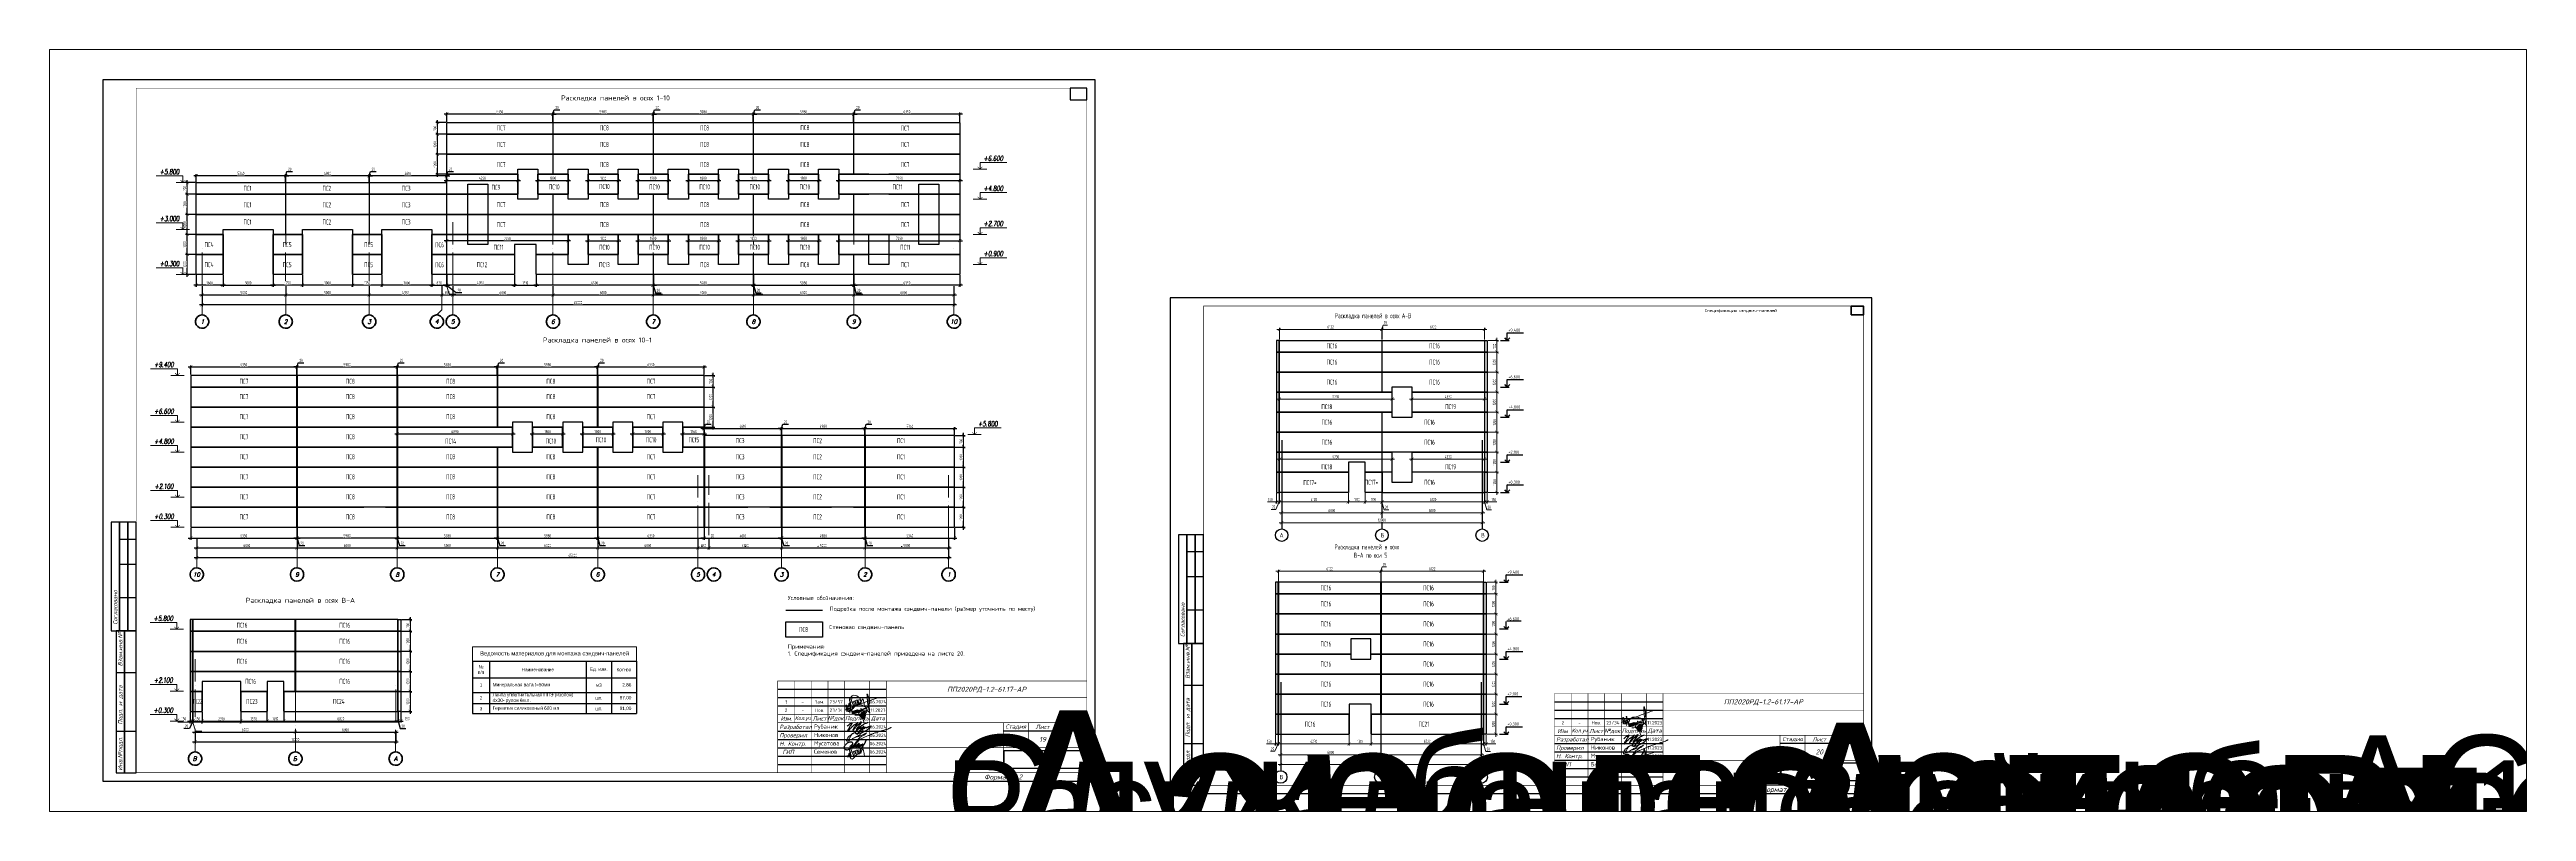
# Paper-space layout '20 изм2' of a CAD drawing. Header units: millimetres. Extents: x -32 to 1451, y -21 to 435.
# The model-space entities are those that its viewports show. They can reach past a viewport. Long polylines and large blocks are cut down to what shows.
import ezdxf
from ezdxf.enums import TextEntityAlignment as Align

# ---------------------------------------------------------------- set-up
doc = ezdxf.new("R2018")
doc.units = ezdxf.units.MM
doc.linetypes.add('_ШТР__2__1_', pattern=[3, 2, -1])
doc.linetypes.add('ГОСТ 2.303 5', pattern=[24, 20, -1.5, 1, -1.5])
doc.layers.get('Defpoints').update_dxf_attribs({"color": 4})
for name, color, linetype in [('A-FLOR-IDEN', 14, 'Continuous'), ('PDF _Геометрия', 7, 'Continuous'), ('Слой2', 7, 'Continuous')]:
    doc.layers.add(name, color=color, linetype=linetype)
doc.layers.add('PDF _Сплошная заливка', color=7, linetype='Continuous', true_color=0x007eff)
for name, color, linetype, lineweight in [('VRV-daikin', 150, 'Continuous', 40), ('Оси', 72, 'Continuous', 9), ('Размер', 72, 'Continuous', 0), ('Текстовые примечания', 52, 'Continuous', 25)]:
    doc.layers.add(name, color=color, linetype=linetype, lineweight=lineweight)
doc.layers.add('Бычков А_В_dwg', color=7, linetype='Continuous', lineweight=9, true_color=0x767676)
doc.styles.add('_PP_Text Style', font='cs_gost2304.shx', dxfattribs={"width": 0.8})
doc.styles.add('GOST-2.304_Type-B', font='GOST Common.ttf')
doc.styles.add('ICOCPEUR', font='isocpeur.ttf', dxfattribs={"height": 2})
doc.styles.add('M_200', font='arial.ttf')
doc.styles.add('М2.5', font='isocpeui.ttf', dxfattribs={"height": 2.5})
doc.styles.add('М3', font='isocpeui.ttf', dxfattribs={"height": 3})
doc.dimstyles.new('_PP_DIM Style', dxfattribs={"dimtxt": 2.5, "dimasz": 2.5, "dimexe": 1.25, "dimexo": 0.625, "dimtad": 1, "dimdec": 0, "dimrnd": 0.001, "dimtxsty": '_PP_Text Style', "dimblk": 'ARCHTICK', "dimcen": 2.5, "dimdle": 2, "dimadec": 0, "dimazin": 2, "dimtfac": 0.75, "dimtdec": 0, "dimtmove": 1, "dimatfit": 3, "dimfxl": 1, "dimtfill": 1, "dimtolj": 1, "dimarcsym": 0})
picture_1 = doc.add_image_def('image1.jpg', size_in_pixel=(232, 53))

# ---------------------------------------------------------------- blocks, each defined once
blk = doc.blocks.new('_ArchTick')
at = {"color": 0, "linetype": 'ByBlock', "const_width": 0.15}
blk.add_lwpolyline([(-0.5, -0.5), (0.5, 0.5)], dxfattribs=at)
blk = doc.blocks.new('*D349')
at = {"layer": 'Defpoints', "color": 0, "ltscale": 75, "transparency": 16777216}
for p in [(654225, 240959), (699222, 240959), (699222, 240375)]:
    blk.add_point(p, dxfattribs=at)
at = {"layer": 'Размер', "color": 0, "lineweight": -2, "ltscale": 75, "transparency": 16777216}
for p, q in [((654075, 240375), (699372, 240375)), ((654225, 240912), (654225, 240281)), ((699222, 240912), (699222, 240281))]:
    blk.add_line(p, q, dxfattribs=at)
at = {"layer": 'Размер', "color": 0, "lineweight": -2, "ltscale": 75, "transparency": 16777216, "xscale": 187.5, "yscale": 187.5, "zscale": 187.5, "rotation": 180}
blk.add_blockref('_ArchTick', (654225, 240375), dxfattribs=at)
at = {"layer": 'Размер', "color": 0, "lineweight": -2, "ltscale": 75, "transparency": 16777216, "xscale": 187.5, "yscale": 187.5, "zscale": 187.5}
blk.add_blockref('_ArchTick', (699222, 240375), dxfattribs=at)
at = {"layer": 'Размер', "color": 0, "ltscale": 75, "transparency": 16777216, "insert": (676724, 240515), "char_height": 187.5, "attachment_point": 5, "style": '_PP_Text Style', "bg_fill": 3, "box_fill_scale": 1.1, "bg_fill_color": 256, "bg_fill_true_color": 13158600, "bg_fill_transparency": 0}
blk.add_mtext('\\A1;45000', dxfattribs=at)
blk = doc.blocks.new('*D269')
at = {"layer": 'Defpoints', "color": 0, "ltscale": 75, "transparency": 16777216}
for p in [(654225, 241543), (660225, 241543), (660225, 240959)]:
    blk.add_point(p, dxfattribs=at)
at = {"layer": 'Размер', "color": 0, "lineweight": -2, "ltscale": 75, "transparency": 16777216}
for p, q in [((654075, 240959), (660375, 240959)), ((654225, 241496), (654225, 240865)), ((660225, 241496), (660225, 240865))]:
    blk.add_line(p, q, dxfattribs=at)
at = {"layer": 'Размер', "color": 0, "lineweight": -2, "ltscale": 75, "transparency": 16777216, "xscale": 187.5, "yscale": 187.5, "zscale": 187.5, "rotation": 180}
blk.add_blockref('_ArchTick', (654225, 240959), dxfattribs=at)
at = {"layer": 'Размер', "color": 0, "lineweight": -2, "ltscale": 75, "transparency": 16777216, "xscale": 187.5, "yscale": 187.5, "zscale": 187.5}
blk.add_blockref('_ArchTick', (660225, 240959), dxfattribs=at)
at = {"layer": 'Размер', "color": 0, "ltscale": 75, "transparency": 16777216, "insert": (657225, 241099), "char_height": 187.5, "attachment_point": 5, "style": '_PP_Text Style', "bg_fill": 3, "box_fill_scale": 1.1, "bg_fill_color": 256, "bg_fill_true_color": 13158600, "bg_fill_transparency": 0}
blk.add_mtext('\\A1;6000', dxfattribs=at)
blk = doc.blocks.new('*D270')
at = {"layer": 'Defpoints', "color": 0, "ltscale": 75, "transparency": 16777216}
for p in [(660225, 241543), (666225, 241543), (666225, 240959)]:
    blk.add_point(p, dxfattribs=at)
at = {"layer": 'Размер', "color": 0, "lineweight": -2, "ltscale": 75, "transparency": 16777216}
for p, q in [((660075, 240959), (666375, 240959)), ((660225, 241496), (660225, 240865)), ((666225, 241496), (666225, 240865))]:
    blk.add_line(p, q, dxfattribs=at)
at = {"layer": 'Размер', "color": 0, "lineweight": -2, "ltscale": 75, "transparency": 16777216, "xscale": 187.5, "yscale": 187.5, "zscale": 187.5, "rotation": 180}
blk.add_blockref('_ArchTick', (660225, 240959), dxfattribs=at)
at = {"layer": 'Размер', "color": 0, "lineweight": -2, "ltscale": 75, "transparency": 16777216, "xscale": 187.5, "yscale": 187.5, "zscale": 187.5}
blk.add_blockref('_ArchTick', (666225, 240959), dxfattribs=at)
at = {"layer": 'Размер', "color": 0, "ltscale": 75, "transparency": 16777216, "insert": (663225, 241099), "char_height": 187.5, "attachment_point": 5, "style": '_PP_Text Style', "bg_fill": 3, "box_fill_scale": 1.1, "bg_fill_color": 256, "bg_fill_true_color": 13158600, "bg_fill_transparency": 0}
blk.add_mtext('\\A1;6000', dxfattribs=at)
blk = doc.blocks.new('*D350')
at = {"layer": 'Defpoints', "color": 0, "ltscale": 75, "transparency": 16777216}
for p in [(666225, 241543), (672223, 241543), (672223, 240959)]:
    blk.add_point(p, dxfattribs=at)
at = {"layer": 'Размер', "color": 0, "lineweight": -2, "ltscale": 75, "transparency": 16777216}
for p, q in [((666075, 240959), (672373, 240959)), ((666225, 241496), (666225, 240865)), ((672223, 241496), (672223, 240865))]:
    blk.add_line(p, q, dxfattribs=at)
at = {"layer": 'Размер', "color": 0, "lineweight": -2, "ltscale": 75, "transparency": 16777216, "xscale": 187.5, "yscale": 187.5, "zscale": 187.5, "rotation": 180}
blk.add_blockref('_ArchTick', (666225, 240959), dxfattribs=at)
at = {"layer": 'Размер', "color": 0, "lineweight": -2, "ltscale": 75, "transparency": 16777216, "xscale": 187.5, "yscale": 187.5, "zscale": 187.5}
blk.add_blockref('_ArchTick', (672223, 240959), dxfattribs=at)
at = {"layer": 'Размер', "color": 0, "ltscale": 75, "transparency": 16777216, "insert": (669224, 241099), "char_height": 187.5, "attachment_point": 5, "style": '_PP_Text Style', "bg_fill": 3, "box_fill_scale": 1.1, "bg_fill_color": 256, "bg_fill_true_color": 13158600, "bg_fill_transparency": 0}
blk.add_mtext('\\A1;6000', dxfattribs=at)
blk = doc.blocks.new('*D271')
at = {"layer": 'Defpoints', "color": 0, "ltscale": 75, "transparency": 16777216}
for p in [(672223, 241543), (678223, 241543), (678223, 240959)]:
    blk.add_point(p, dxfattribs=at)
at = {"layer": 'Размер', "color": 0, "lineweight": -2, "ltscale": 75, "transparency": 16777216}
for p, q in [((672073, 240959), (678373, 240959)), ((672223, 241496), (672223, 240865)), ((678223, 241496), (678223, 240865))]:
    blk.add_line(p, q, dxfattribs=at)
at = {"layer": 'Размер', "color": 0, "lineweight": -2, "ltscale": 75, "transparency": 16777216, "xscale": 187.5, "yscale": 187.5, "zscale": 187.5, "rotation": 180}
blk.add_blockref('_ArchTick', (672223, 240959), dxfattribs=at)
at = {"layer": 'Размер', "color": 0, "lineweight": -2, "ltscale": 75, "transparency": 16777216, "xscale": 187.5, "yscale": 187.5, "zscale": 187.5}
blk.add_blockref('_ArchTick', (678223, 240959), dxfattribs=at)
at = {"layer": 'Размер', "color": 0, "ltscale": 75, "transparency": 16777216, "insert": (675223, 241099), "char_height": 187.5, "attachment_point": 5, "style": '_PP_Text Style', "bg_fill": 3, "box_fill_scale": 1.1, "bg_fill_color": 256, "bg_fill_true_color": 13158600, "bg_fill_transparency": 0}
blk.add_mtext('\\A1;6000', dxfattribs=at)
blk = doc.blocks.new('*D272')
at = {"layer": 'Defpoints', "color": 0, "ltscale": 75, "transparency": 16777216}
for p in [(678223, 241543), (684223, 241543), (684223, 240959)]:
    blk.add_point(p, dxfattribs=at)
at = {"layer": 'Размер', "color": 0, "lineweight": -2, "ltscale": 75, "transparency": 16777216}
for p, q in [((678073, 240959), (684373, 240959)), ((678223, 241496), (678223, 240865)), ((684223, 241496), (684223, 240865))]:
    blk.add_line(p, q, dxfattribs=at)
at = {"layer": 'Размер', "color": 0, "lineweight": -2, "ltscale": 75, "transparency": 16777216, "xscale": 187.5, "yscale": 187.5, "zscale": 187.5, "rotation": 180}
blk.add_blockref('_ArchTick', (678223, 240959), dxfattribs=at)
at = {"layer": 'Размер', "color": 0, "lineweight": -2, "ltscale": 75, "transparency": 16777216, "xscale": 187.5, "yscale": 187.5, "zscale": 187.5}
blk.add_blockref('_ArchTick', (684223, 240959), dxfattribs=at)
at = {"layer": 'Размер', "color": 0, "ltscale": 75, "transparency": 16777216, "insert": (681223, 241099), "char_height": 187.5, "attachment_point": 5, "style": '_PP_Text Style', "bg_fill": 3, "box_fill_scale": 1.1, "bg_fill_color": 256, "bg_fill_true_color": 13158600, "bg_fill_transparency": 0}
blk.add_mtext('\\A1;6000', dxfattribs=at)
blk = doc.blocks.new('*D351')
at = {"layer": 'Размер', "color": 0, "lineweight": -2, "ltscale": 75, "transparency": 16777216}
for p, q in [((684073, 240959), (685022, 240959)), ((684223, 241496), (684223, 240865)), ((684872, 241496), (684872, 240865))]:
    blk.add_line(p, q, dxfattribs=at)
at = {"layer": 'Размер', "color": 0, "lineweight": -2, "ltscale": 75, "transparency": 16777216, "xscale": 187.5, "yscale": 187.5, "zscale": 187.5, "rotation": 180}
blk.add_blockref('_ArchTick', (684223, 240959), dxfattribs=at)
at = {"layer": 'Размер', "color": 0, "lineweight": -2, "ltscale": 75, "transparency": 16777216, "xscale": 187.5, "yscale": 187.5, "zscale": 187.5}
blk.add_blockref('_ArchTick', (684872, 240959), dxfattribs=at)
at = {"layer": 'Размер', "color": 0, "ltscale": 75, "transparency": 16777216, "insert": (684548, 241099), "char_height": 187.5, "attachment_point": 5, "style": '_PP_Text Style', "bg_fill": 3, "box_fill_scale": 1.1, "bg_fill_color": 256, "bg_fill_true_color": 13158600, "bg_fill_transparency": 0}
blk.add_mtext('\\A1;650', dxfattribs=at)
at = {"layer": 'Defpoints', "color": 0, "ltscale": 75, "transparency": 16777216}
for p in [(684223, 241543), (684872, 241543), (684872, 240959)]:
    blk.add_point(p, dxfattribs=at)
blk = doc.blocks.new('*D273')
at = {"layer": 'Defpoints', "color": 0, "ltscale": 75, "transparency": 16777216}
for p in [(684872, 241543), (689222, 241543), (689222, 240959)]:
    blk.add_point(p, dxfattribs=at)
at = {"layer": 'Размер', "color": 0, "lineweight": -2, "ltscale": 75, "transparency": 16777216}
for p, q in [((684722, 240959), (689372, 240959)), ((684872, 241496), (684872, 240865)), ((689222, 241496), (689222, 240865))]:
    blk.add_line(p, q, dxfattribs=at)
at = {"layer": 'Размер', "color": 0, "lineweight": -2, "ltscale": 75, "transparency": 16777216, "xscale": 187.5, "yscale": 187.5, "zscale": 187.5, "rotation": 180}
blk.add_blockref('_ArchTick', (684872, 240959), dxfattribs=at)
at = {"layer": 'Размер', "color": 0, "lineweight": -2, "ltscale": 75, "transparency": 16777216, "xscale": 187.5, "yscale": 187.5, "zscale": 187.5}
blk.add_blockref('_ArchTick', (689222, 240959), dxfattribs=at)
at = {"layer": 'Размер', "color": 0, "ltscale": 75, "transparency": 16777216, "insert": (687047, 241099), "char_height": 187.5, "attachment_point": 5, "style": '_PP_Text Style', "bg_fill": 3, "box_fill_scale": 1.1, "bg_fill_color": 256, "bg_fill_true_color": 13158600, "bg_fill_transparency": 0}
blk.add_mtext('\\A1;4350', dxfattribs=at)
blk = doc.blocks.new('*D274')
at = {"layer": 'Defpoints', "color": 0, "ltscale": 75, "transparency": 16777216}
for p in [(689222, 241543), (694222, 241543), (694222, 240959)]:
    blk.add_point(p, dxfattribs=at)
at = {"layer": 'Размер', "color": 0, "lineweight": -2, "ltscale": 75, "transparency": 16777216}
for p, q in [((689072, 240959), (694372, 240959)), ((689222, 241496), (689222, 240865)), ((694222, 241496), (694222, 240865))]:
    blk.add_line(p, q, dxfattribs=at)
at = {"layer": 'Размер', "color": 0, "lineweight": -2, "ltscale": 75, "transparency": 16777216, "xscale": 187.5, "yscale": 187.5, "zscale": 187.5, "rotation": 180}
blk.add_blockref('_ArchTick', (689222, 240959), dxfattribs=at)
at = {"layer": 'Размер', "color": 0, "lineweight": -2, "ltscale": 75, "transparency": 16777216, "xscale": 187.5, "yscale": 187.5, "zscale": 187.5}
blk.add_blockref('_ArchTick', (694222, 240959), dxfattribs=at)
at = {"layer": 'Размер', "color": 0, "ltscale": 75, "transparency": 16777216, "insert": (691722, 241099), "char_height": 187.5, "attachment_point": 5, "style": '_PP_Text Style', "bg_fill": 3, "box_fill_scale": 1.1, "bg_fill_color": 256, "bg_fill_true_color": 13158600, "bg_fill_transparency": 0}
blk.add_mtext('\\A1;5000', dxfattribs=at)
blk = doc.blocks.new('*D275')
at = {"layer": 'Defpoints', "color": 0, "ltscale": 75, "transparency": 16777216}
for p in [(694222, 241543), (699222, 241543), (699222, 240959)]:
    blk.add_point(p, dxfattribs=at)
at = {"layer": 'Размер', "color": 0, "lineweight": -2, "ltscale": 75, "transparency": 16777216}
for p, q in [((694072, 240959), (699372, 240959)), ((694222, 241496), (694222, 240865)), ((699222, 241496), (699222, 240865))]:
    blk.add_line(p, q, dxfattribs=at)
at = {"layer": 'Размер', "color": 0, "lineweight": -2, "ltscale": 75, "transparency": 16777216, "xscale": 187.5, "yscale": 187.5, "zscale": 187.5, "rotation": 180}
blk.add_blockref('_ArchTick', (694222, 240959), dxfattribs=at)
at = {"layer": 'Размер', "color": 0, "lineweight": -2, "ltscale": 75, "transparency": 16777216, "xscale": 187.5, "yscale": 187.5, "zscale": 187.5}
blk.add_blockref('_ArchTick', (699222, 240959), dxfattribs=at)
at = {"layer": 'Размер', "color": 0, "ltscale": 75, "transparency": 16777216, "insert": (696722, 241099), "char_height": 187.5, "attachment_point": 5, "style": '_PP_Text Style', "bg_fill": 3, "box_fill_scale": 1.1, "bg_fill_color": 256, "bg_fill_true_color": 13158600, "bg_fill_transparency": 0}
blk.add_mtext('\\A1;5000', dxfattribs=at)
blk = doc.blocks.new('*D352')
at = {"layer": 'Defpoints', "color": 0, "ltscale": 75, "transparency": 16777216}
for p in [(653864, 242192), (660214, 242192), (660214, 241543)]:
    blk.add_point(p, dxfattribs=at)
at = {"layer": 'Размер', "color": 0, "lineweight": -2, "ltscale": 75, "transparency": 16777216}
for p, q in [((653864, 242145), (653864, 241449)), ((660214, 242145), (660214, 241449)), ((653714, 241543), (660364, 241543))]:
    blk.add_line(p, q, dxfattribs=at)
at = {"layer": 'Размер', "color": 0, "lineweight": -2, "ltscale": 75, "transparency": 16777216, "xscale": 187.5, "yscale": 187.5, "zscale": 187.5, "rotation": 180}
blk.add_blockref('_ArchTick', (653864, 241543), dxfattribs=at)
at = {"layer": 'Размер', "color": 0, "lineweight": -2, "ltscale": 75, "transparency": 16777216, "xscale": 187.5, "yscale": 187.5, "zscale": 187.5}
blk.add_blockref('_ArchTick', (660214, 241543), dxfattribs=at)
at = {"layer": 'Размер', "color": 0, "ltscale": 75, "transparency": 16777216, "insert": (657039, 241684), "char_height": 187.5, "attachment_point": 5, "style": '_PP_Text Style', "bg_fill": 3, "box_fill_scale": 1.1, "bg_fill_color": 256, "bg_fill_true_color": 13158600, "bg_fill_transparency": 0}
blk.add_mtext('\\A1;6350', dxfattribs=at)
blk = doc.blocks.new('*D353')
at = {"layer": 'Defpoints', "color": 0, "ltscale": 75, "transparency": 16777216}
for p in [(660214, 242192), (660234, 242192)]:
    blk.add_point(p, dxfattribs=at)
at = {"layer": 'Размер', "color": 0, "lineweight": -2, "ltscale": 75, "transparency": 16777216}
for p, q in [((660214, 242145), (660214, 241449)), ((660234, 242145), (660234, 241449)), ((660214, 241543), (660027, 241543)), ((660224, 241543), (660358, 241098)), ((660234, 241543), (660421, 241543)), ((660358, 241098), (660694, 241098))]:
    blk.add_line(p, q, dxfattribs=at)
at = {"layer": 'Размер', "color": 0, "ltscale": 75, "transparency": 16777216, "insert": (660526, 241238), "char_height": 187.5, "attachment_point": 5, "style": '_PP_Text Style', "bg_fill": 3, "box_fill_scale": 1.1, "bg_fill_color": 256, "bg_fill_true_color": 13158600, "bg_fill_transparency": 0}
blk.add_mtext('\\A1;20', dxfattribs=at)
at = {"layer": 'Defpoints', "color": 0, "ltscale": 75, "transparency": 16777216}
blk.add_point((660234, 241543), dxfattribs=at)
at = {"layer": 'Размер', "color": 0, "lineweight": -2, "ltscale": 75, "transparency": 16777216}
blk.add_line((660214, 241543), (660234, 241543), dxfattribs=at)
blk.add_line((660214, 241543), (660234, 241543), dxfattribs=at)
at = {"layer": 'Размер', "color": 0, "lineweight": -2, "ltscale": 75, "transparency": 16777216, "xscale": 187.5, "yscale": 187.5, "zscale": 187.5}
blk.add_blockref('_ArchTick', (660214, 241543), dxfattribs=at)
at = {"layer": 'Размер', "color": 0, "lineweight": -2, "ltscale": 75, "transparency": 16777216, "xscale": 187.5, "yscale": 187.5, "zscale": 187.5, "rotation": 180}
blk.add_blockref('_ArchTick', (660234, 241543), dxfattribs=at)
blk = doc.blocks.new('*D354')
at = {"layer": 'Defpoints', "color": 0, "ltscale": 75, "transparency": 16777216}
for p in [(660234, 242192), (666214, 242192), (660234, 241543)]:
    blk.add_point(p, dxfattribs=at)
at = {"layer": 'Размер', "color": 0, "lineweight": -2, "ltscale": 75, "transparency": 16777216}
for p, q in [((660234, 242145), (660234, 241449)), ((666214, 242145), (666214, 241449)), ((666364, 241543), (660084, 241543))]:
    blk.add_line(p, q, dxfattribs=at)
at = {"layer": 'Размер', "color": 0, "lineweight": -2, "ltscale": 75, "transparency": 16777216, "xscale": 187.5, "yscale": 187.5, "zscale": 187.5, "rotation": 180}
blk.add_blockref('_ArchTick', (660234, 241543), dxfattribs=at)
at = {"layer": 'Размер', "color": 0, "lineweight": -2, "ltscale": 75, "transparency": 16777216, "xscale": 187.5, "yscale": 187.5, "zscale": 187.5}
blk.add_blockref('_ArchTick', (666214, 241543), dxfattribs=at)
at = {"layer": 'Размер', "color": 0, "ltscale": 75, "transparency": 16777216, "insert": (663224, 241684), "char_height": 187.5, "attachment_point": 5, "style": '_PP_Text Style', "bg_fill": 3, "box_fill_scale": 1.1, "bg_fill_color": 256, "bg_fill_true_color": 13158600, "bg_fill_transparency": 0}
blk.add_mtext('\\A1;5980', dxfattribs=at)
blk = doc.blocks.new('*D355')
at = {"layer": 'Defpoints', "color": 0, "ltscale": 75, "transparency": 16777216}
for p in [(666214, 242192), (666234, 242192)]:
    blk.add_point(p, dxfattribs=at)
at = {"layer": 'Размер', "color": 0, "lineweight": -2, "ltscale": 75, "transparency": 16777216}
for p, q in [((666214, 242145), (666214, 241449)), ((666234, 242145), (666234, 241449)), ((666214, 241543), (666027, 241543)), ((666224, 241543), (666358, 241098)), ((666234, 241543), (666421, 241543)), ((666358, 241098), (666694, 241098))]:
    blk.add_line(p, q, dxfattribs=at)
at = {"layer": 'Размер', "color": 0, "ltscale": 75, "transparency": 16777216, "insert": (666526, 241238), "char_height": 187.5, "attachment_point": 5, "style": '_PP_Text Style', "bg_fill": 3, "box_fill_scale": 1.1, "bg_fill_color": 256, "bg_fill_true_color": 13158600, "bg_fill_transparency": 0}
blk.add_mtext('\\A1;20', dxfattribs=at)
at = {"layer": 'Defpoints', "color": 0, "ltscale": 75, "transparency": 16777216}
blk.add_point((666234, 241543), dxfattribs=at)
at = {"layer": 'Размер', "color": 0, "lineweight": -2, "ltscale": 75, "transparency": 16777216}
blk.add_line((666214, 241543), (666234, 241543), dxfattribs=at)
blk.add_line((666214, 241543), (666234, 241543), dxfattribs=at)
at = {"layer": 'Размер', "color": 0, "lineweight": -2, "ltscale": 75, "transparency": 16777216, "xscale": 187.5, "yscale": 187.5, "zscale": 187.5}
blk.add_blockref('_ArchTick', (666214, 241543), dxfattribs=at)
at = {"layer": 'Размер', "color": 0, "lineweight": -2, "ltscale": 75, "transparency": 16777216, "xscale": 187.5, "yscale": 187.5, "zscale": 187.5, "rotation": 180}
blk.add_blockref('_ArchTick', (666234, 241543), dxfattribs=at)
blk = doc.blocks.new('*D356')
at = {"layer": 'Defpoints', "color": 0, "ltscale": 75, "transparency": 16777216}
for p in [(666234, 242192), (672214, 242192), (672214, 241543)]:
    blk.add_point(p, dxfattribs=at)
at = {"layer": 'Размер', "color": 0, "lineweight": -2, "ltscale": 75, "transparency": 16777216}
for p, q in [((666234, 242145), (666234, 241449)), ((672214, 242145), (672214, 241449)), ((666084, 241543), (672364, 241543))]:
    blk.add_line(p, q, dxfattribs=at)
at = {"layer": 'Размер', "color": 0, "lineweight": -2, "ltscale": 75, "transparency": 16777216, "xscale": 187.5, "yscale": 187.5, "zscale": 187.5, "rotation": 180}
blk.add_blockref('_ArchTick', (666234, 241543), dxfattribs=at)
at = {"layer": 'Размер', "color": 0, "lineweight": -2, "ltscale": 75, "transparency": 16777216, "xscale": 187.5, "yscale": 187.5, "zscale": 187.5}
blk.add_blockref('_ArchTick', (672214, 241543), dxfattribs=at)
at = {"layer": 'Размер', "color": 0, "ltscale": 75, "transparency": 16777216, "insert": (669224, 241684), "char_height": 187.5, "attachment_point": 5, "style": '_PP_Text Style', "bg_fill": 3, "box_fill_scale": 1.1, "bg_fill_color": 256, "bg_fill_true_color": 13158600, "bg_fill_transparency": 0}
blk.add_mtext('\\A1;5980', dxfattribs=at)
blk = doc.blocks.new('*D357')
at = {"layer": 'Defpoints', "color": 0, "ltscale": 75, "transparency": 16777216}
for p in [(672214, 242192), (672234, 242192)]:
    blk.add_point(p, dxfattribs=at)
at = {"layer": 'Размер', "color": 0, "lineweight": -2, "ltscale": 75, "transparency": 16777216}
for p, q in [((672214, 242145), (672214, 241449)), ((672234, 242145), (672234, 241449)), ((672214, 241543), (672027, 241543)), ((672224, 241543), (672358, 241098)), ((672234, 241543), (672421, 241543)), ((672358, 241098), (672694, 241098))]:
    blk.add_line(p, q, dxfattribs=at)
at = {"layer": 'Размер', "color": 0, "ltscale": 75, "transparency": 16777216, "insert": (672526, 241238), "char_height": 187.5, "attachment_point": 5, "style": '_PP_Text Style', "bg_fill": 3, "box_fill_scale": 1.1, "bg_fill_color": 256, "bg_fill_true_color": 13158600, "bg_fill_transparency": 0}
blk.add_mtext('\\A1;20', dxfattribs=at)
at = {"layer": 'Defpoints', "color": 0, "ltscale": 75, "transparency": 16777216}
blk.add_point((672234, 241543), dxfattribs=at)
at = {"layer": 'Размер', "color": 0, "lineweight": -2, "ltscale": 75, "transparency": 16777216}
blk.add_line((672214, 241543), (672234, 241543), dxfattribs=at)
blk.add_line((672214, 241543), (672234, 241543), dxfattribs=at)
at = {"layer": 'Размер', "color": 0, "lineweight": -2, "ltscale": 75, "transparency": 16777216, "xscale": 187.5, "yscale": 187.5, "zscale": 187.5}
blk.add_blockref('_ArchTick', (672214, 241543), dxfattribs=at)
at = {"layer": 'Размер', "color": 0, "lineweight": -2, "ltscale": 75, "transparency": 16777216, "xscale": 187.5, "yscale": 187.5, "zscale": 187.5, "rotation": 180}
blk.add_blockref('_ArchTick', (672234, 241543), dxfattribs=at)
blk = doc.blocks.new('*D358')
at = {"layer": 'Defpoints', "color": 0, "ltscale": 75, "transparency": 16777216}
for p in [(672234, 242192), (678214, 242192), (678214, 241543)]:
    blk.add_point(p, dxfattribs=at)
at = {"layer": 'Размер', "color": 0, "lineweight": -2, "ltscale": 75, "transparency": 16777216}
for p, q in [((672234, 242145), (672234, 241449)), ((678214, 242145), (678214, 241449)), ((672084, 241543), (678364, 241543))]:
    blk.add_line(p, q, dxfattribs=at)
at = {"layer": 'Размер', "color": 0, "lineweight": -2, "ltscale": 75, "transparency": 16777216, "xscale": 187.5, "yscale": 187.5, "zscale": 187.5, "rotation": 180}
blk.add_blockref('_ArchTick', (672234, 241543), dxfattribs=at)
at = {"layer": 'Размер', "color": 0, "lineweight": -2, "ltscale": 75, "transparency": 16777216, "xscale": 187.5, "yscale": 187.5, "zscale": 187.5}
blk.add_blockref('_ArchTick', (678214, 241543), dxfattribs=at)
at = {"layer": 'Размер', "color": 0, "ltscale": 75, "transparency": 16777216, "insert": (675224, 241684), "char_height": 187.5, "attachment_point": 5, "style": '_PP_Text Style', "bg_fill": 3, "box_fill_scale": 1.1, "bg_fill_color": 256, "bg_fill_true_color": 13158600, "bg_fill_transparency": 0}
blk.add_mtext('\\A1;5980', dxfattribs=at)
blk = doc.blocks.new('*D359')
at = {"layer": 'Defpoints', "color": 0, "ltscale": 75, "transparency": 16777216}
for p in [(678214, 242192), (678234, 242192)]:
    blk.add_point(p, dxfattribs=at)
at = {"layer": 'Размер', "color": 0, "lineweight": -2, "ltscale": 75, "transparency": 16777216}
for p, q in [((678214, 242145), (678214, 241449)), ((678234, 242145), (678234, 241449)), ((678214, 241543), (678027, 241543)), ((678224, 241543), (678358, 241098)), ((678234, 241543), (678421, 241543)), ((678358, 241098), (678694, 241098))]:
    blk.add_line(p, q, dxfattribs=at)
at = {"layer": 'Размер', "color": 0, "ltscale": 75, "transparency": 16777216, "insert": (678526, 241238), "char_height": 187.5, "attachment_point": 5, "style": '_PP_Text Style', "bg_fill": 3, "box_fill_scale": 1.1, "bg_fill_color": 256, "bg_fill_true_color": 13158600, "bg_fill_transparency": 0}
blk.add_mtext('\\A1;20', dxfattribs=at)
at = {"layer": 'Defpoints', "color": 0, "ltscale": 75, "transparency": 16777216}
blk.add_point((678234, 241543), dxfattribs=at)
at = {"layer": 'Размер', "color": 0, "lineweight": -2, "ltscale": 75, "transparency": 16777216}
blk.add_line((678214, 241543), (678234, 241543), dxfattribs=at)
blk.add_line((678214, 241543), (678234, 241543), dxfattribs=at)
at = {"layer": 'Размер', "color": 0, "lineweight": -2, "ltscale": 75, "transparency": 16777216, "xscale": 187.5, "yscale": 187.5, "zscale": 187.5}
blk.add_blockref('_ArchTick', (678214, 241543), dxfattribs=at)
at = {"layer": 'Размер', "color": 0, "lineweight": -2, "ltscale": 75, "transparency": 16777216, "xscale": 187.5, "yscale": 187.5, "zscale": 187.5, "rotation": 180}
blk.add_blockref('_ArchTick', (678234, 241543), dxfattribs=at)
blk = doc.blocks.new('*D360')
at = {"layer": 'Defpoints', "color": 0, "ltscale": 75, "transparency": 16777216}
for p in [(678234, 242192), (684584, 242192), (684584, 241543)]:
    blk.add_point(p, dxfattribs=at)
at = {"layer": 'Размер', "color": 0, "lineweight": -2, "ltscale": 75, "transparency": 16777216}
for p, q in [((678234, 242145), (678234, 241449)), ((684584, 242145), (684584, 241449)), ((678084, 241543), (684734, 241543))]:
    blk.add_line(p, q, dxfattribs=at)
at = {"layer": 'Размер', "color": 0, "lineweight": -2, "ltscale": 75, "transparency": 16777216, "xscale": 187.5, "yscale": 187.5, "zscale": 187.5, "rotation": 180}
blk.add_blockref('_ArchTick', (678234, 241543), dxfattribs=at)
at = {"layer": 'Размер', "color": 0, "lineweight": -2, "ltscale": 75, "transparency": 16777216, "xscale": 187.5, "yscale": 187.5, "zscale": 187.5}
blk.add_blockref('_ArchTick', (684584, 241543), dxfattribs=at)
at = {"layer": 'Размер', "color": 0, "ltscale": 75, "transparency": 16777216, "insert": (681409, 241684), "char_height": 187.5, "attachment_point": 5, "style": '_PP_Text Style', "bg_fill": 3, "box_fill_scale": 1.1, "bg_fill_color": 256, "bg_fill_true_color": 13158600, "bg_fill_transparency": 0}
blk.add_mtext('\\A1;6350', dxfattribs=at)
blk = doc.blocks.new('*D361')
at = {"layer": 'Размер', "color": 0, "lineweight": -2, "ltscale": 75, "transparency": 16777216}
for p, q in [((684584, 242145), (684584, 241449)), ((684603, 242145), (684603, 241449)), ((684584, 241543), (684396, 241543)), ((684603, 241543), (684791, 241543))]:
    blk.add_line(p, q, dxfattribs=at)
at = {"layer": 'Размер', "color": 0, "ltscale": 75, "transparency": 16777216, "insert": (685085, 241684), "char_height": 187.5, "attachment_point": 5, "style": '_PP_Text Style', "bg_fill": 3, "box_fill_scale": 1.1, "bg_fill_color": 256, "bg_fill_true_color": 13158600, "bg_fill_transparency": 0}
blk.add_mtext('\\A1;20', dxfattribs=at)
at = {"layer": 'Defpoints', "color": 0, "ltscale": 75, "transparency": 16777216}
for p in [(684584, 242192), (684603, 242192), (684603, 241543)]:
    blk.add_point(p, dxfattribs=at)
at = {"layer": 'Размер', "color": 0, "lineweight": -2, "ltscale": 75, "transparency": 16777216}
blk.add_line((684584, 241543), (684603, 241543), dxfattribs=at)
at = {"layer": 'Размер', "color": 0, "lineweight": -2, "ltscale": 75, "transparency": 16777216, "xscale": 187.5, "yscale": 187.5, "zscale": 187.5}
blk.add_blockref('_ArchTick', (684584, 241543), dxfattribs=at)
at = {"layer": 'Размер', "color": 0, "lineweight": -2, "ltscale": 75, "transparency": 16777216, "xscale": 187.5, "yscale": 187.5, "zscale": 187.5, "rotation": 180}
blk.add_blockref('_ArchTick', (684603, 241543), dxfattribs=at)
blk = doc.blocks.new('*D362')
at = {"layer": 'Defpoints', "color": 0, "ltscale": 75, "transparency": 16777216}
for p in [(684603, 242192), (689213, 242192), (689213, 241543)]:
    blk.add_point(p, dxfattribs=at)
at = {"layer": 'Размер', "color": 0, "lineweight": -2, "ltscale": 75, "transparency": 16777216}
for p, q in [((684603, 242145), (684603, 241449)), ((689213, 242145), (689213, 241449)), ((684453, 241543), (689363, 241543))]:
    blk.add_line(p, q, dxfattribs=at)
at = {"layer": 'Размер', "color": 0, "lineweight": -2, "ltscale": 75, "transparency": 16777216, "xscale": 187.5, "yscale": 187.5, "zscale": 187.5, "rotation": 180}
blk.add_blockref('_ArchTick', (684603, 241543), dxfattribs=at)
at = {"layer": 'Размер', "color": 0, "lineweight": -2, "ltscale": 75, "transparency": 16777216, "xscale": 187.5, "yscale": 187.5, "zscale": 187.5}
blk.add_blockref('_ArchTick', (689213, 241543), dxfattribs=at)
at = {"layer": 'Размер', "color": 0, "ltscale": 75, "transparency": 16777216, "insert": (686908, 241684), "char_height": 187.5, "attachment_point": 5, "style": '_PP_Text Style', "bg_fill": 3, "box_fill_scale": 1.1, "bg_fill_color": 256, "bg_fill_true_color": 13158600, "bg_fill_transparency": 0}
blk.add_mtext('\\A1;4610', dxfattribs=at)
blk = doc.blocks.new('*D363')
at = {"layer": 'Defpoints', "color": 0, "ltscale": 75, "transparency": 16777216}
for p in [(689213, 242192), (689233, 242192)]:
    blk.add_point(p, dxfattribs=at)
at = {"layer": 'Размер', "color": 0, "lineweight": -2, "ltscale": 75, "transparency": 16777216}
for p, q in [((689213, 242145), (689213, 241449)), ((689233, 242145), (689233, 241449)), ((689213, 241543), (689026, 241543)), ((689223, 241543), (689357, 241098)), ((689233, 241543), (689420, 241543)), ((689357, 241098), (689693, 241098))]:
    blk.add_line(p, q, dxfattribs=at)
at = {"layer": 'Размер', "color": 0, "ltscale": 75, "transparency": 16777216, "insert": (689525, 241238), "char_height": 187.5, "attachment_point": 5, "style": '_PP_Text Style', "bg_fill": 3, "box_fill_scale": 1.1, "bg_fill_color": 256, "bg_fill_true_color": 13158600, "bg_fill_transparency": 0}
blk.add_mtext('\\A1;20', dxfattribs=at)
at = {"layer": 'Defpoints', "color": 0, "ltscale": 75, "transparency": 16777216}
blk.add_point((689233, 241543), dxfattribs=at)
at = {"layer": 'Размер', "color": 0, "lineweight": -2, "ltscale": 75, "transparency": 16777216}
blk.add_line((689213, 241543), (689233, 241543), dxfattribs=at)
blk.add_line((689213, 241543), (689233, 241543), dxfattribs=at)
at = {"layer": 'Размер', "color": 0, "lineweight": -2, "ltscale": 75, "transparency": 16777216, "xscale": 187.5, "yscale": 187.5, "zscale": 187.5}
blk.add_blockref('_ArchTick', (689213, 241543), dxfattribs=at)
at = {"layer": 'Размер', "color": 0, "lineweight": -2, "ltscale": 75, "transparency": 16777216, "xscale": 187.5, "yscale": 187.5, "zscale": 187.5, "rotation": 180}
blk.add_blockref('_ArchTick', (689233, 241543), dxfattribs=at)
blk = doc.blocks.new('*D364')
at = {"layer": 'Defpoints', "color": 0, "ltscale": 75, "transparency": 16777216}
for p in [(689233, 242192), (694212, 242192), (694212, 241543)]:
    blk.add_point(p, dxfattribs=at)
at = {"layer": 'Размер', "color": 0, "lineweight": -2, "ltscale": 75, "transparency": 16777216}
for p, q in [((689233, 242145), (689233, 241449)), ((694212, 242145), (694212, 241449)), ((689083, 241543), (694362, 241543))]:
    blk.add_line(p, q, dxfattribs=at)
at = {"layer": 'Размер', "color": 0, "lineweight": -2, "ltscale": 75, "transparency": 16777216, "xscale": 187.5, "yscale": 187.5, "zscale": 187.5, "rotation": 180}
blk.add_blockref('_ArchTick', (689233, 241543), dxfattribs=at)
at = {"layer": 'Размер', "color": 0, "lineweight": -2, "ltscale": 75, "transparency": 16777216, "xscale": 187.5, "yscale": 187.5, "zscale": 187.5}
blk.add_blockref('_ArchTick', (694212, 241543), dxfattribs=at)
at = {"layer": 'Размер', "color": 0, "ltscale": 75, "transparency": 16777216, "insert": (691723, 241684), "char_height": 187.5, "attachment_point": 5, "style": '_PP_Text Style', "bg_fill": 3, "box_fill_scale": 1.1, "bg_fill_color": 256, "bg_fill_true_color": 13158600, "bg_fill_transparency": 0}
blk.add_mtext('\\A1;4980', dxfattribs=at)
blk = doc.blocks.new('*D365')
at = {"layer": 'Defpoints', "color": 0, "ltscale": 75, "transparency": 16777216}
for p in [(694212, 242192), (694232, 242192)]:
    blk.add_point(p, dxfattribs=at)
at = {"layer": 'Размер', "color": 0, "lineweight": -2, "ltscale": 75, "transparency": 16777216}
for p, q in [((694212, 242145), (694212, 241449)), ((694232, 242145), (694232, 241449)), ((694212, 241543), (694025, 241543)), ((694222, 241543), (694356, 241098)), ((694232, 241543), (694419, 241543)), ((694356, 241098), (694692, 241098))]:
    blk.add_line(p, q, dxfattribs=at)
at = {"layer": 'Размер', "color": 0, "ltscale": 75, "transparency": 16777216, "insert": (694524, 241238), "char_height": 187.5, "attachment_point": 5, "style": '_PP_Text Style', "bg_fill": 3, "box_fill_scale": 1.1, "bg_fill_color": 256, "bg_fill_true_color": 13158600, "bg_fill_transparency": 0}
blk.add_mtext('\\A1;20', dxfattribs=at)
at = {"layer": 'Defpoints', "color": 0, "ltscale": 75, "transparency": 16777216}
blk.add_point((694232, 241543), dxfattribs=at)
at = {"layer": 'Размер', "color": 0, "lineweight": -2, "ltscale": 75, "transparency": 16777216}
blk.add_line((694212, 241543), (694232, 241543), dxfattribs=at)
blk.add_line((694212, 241543), (694232, 241543), dxfattribs=at)
at = {"layer": 'Размер', "color": 0, "lineweight": -2, "ltscale": 75, "transparency": 16777216, "xscale": 187.5, "yscale": 187.5, "zscale": 187.5}
blk.add_blockref('_ArchTick', (694212, 241543), dxfattribs=at)
at = {"layer": 'Размер', "color": 0, "lineweight": -2, "ltscale": 75, "transparency": 16777216, "xscale": 187.5, "yscale": 187.5, "zscale": 187.5, "rotation": 180}
blk.add_blockref('_ArchTick', (694232, 241543), dxfattribs=at)
blk = doc.blocks.new('*D366')
at = {"layer": 'Defpoints', "color": 0, "ltscale": 75, "transparency": 16777216}
for p in [(694232, 242192), (699572, 242192), (699572, 241543)]:
    blk.add_point(p, dxfattribs=at)
at = {"layer": 'Размер', "color": 0, "lineweight": -2, "ltscale": 75, "transparency": 16777216}
for p, q in [((694232, 242145), (694232, 241449)), ((699572, 242145), (699572, 241449)), ((694082, 241543), (699722, 241543))]:
    blk.add_line(p, q, dxfattribs=at)
at = {"layer": 'Размер', "color": 0, "lineweight": -2, "ltscale": 75, "transparency": 16777216, "xscale": 187.5, "yscale": 187.5, "zscale": 187.5, "rotation": 180}
blk.add_blockref('_ArchTick', (694232, 241543), dxfattribs=at)
at = {"layer": 'Размер', "color": 0, "lineweight": -2, "ltscale": 75, "transparency": 16777216, "xscale": 187.5, "yscale": 187.5, "zscale": 187.5}
blk.add_blockref('_ArchTick', (699572, 241543), dxfattribs=at)
at = {"layer": 'Размер', "color": 0, "ltscale": 75, "transparency": 16777216, "insert": (696902, 241684), "char_height": 187.5, "attachment_point": 5, "style": '_PP_Text Style', "bg_fill": 3, "box_fill_scale": 1.1, "bg_fill_color": 256, "bg_fill_true_color": 13158600, "bg_fill_transparency": 0}
blk.add_mtext('\\A1;5340', dxfattribs=at)
blk = doc.blocks.new('*D367')
at = {"layer": 'Размер', "color": 0, "lineweight": -2, "ltscale": 75, "transparency": 16777216}
for p, q in [((699619, 243391), (700214, 243391)), ((700120, 242042), (700120, 243541)), ((699619, 242192), (700214, 242192))]:
    blk.add_line(p, q, dxfattribs=at)
at = {"layer": 'Размер', "color": 0, "lineweight": -2, "ltscale": 75, "transparency": 16777216, "xscale": 187.5, "yscale": 187.5, "zscale": 187.5}
for p, rotation in [((700120, 243391), 90), ((700120, 242192), 270)]:
    blk.add_blockref('_ArchTick', p, dxfattribs=dict(at, rotation=rotation))
at = {"layer": 'Размер', "color": 0, "ltscale": 75, "transparency": 16777216, "insert": (699979, 242791), "char_height": 187.5, "attachment_point": 5, "rotation": 90, "style": '_PP_Text Style', "bg_fill": 3, "box_fill_scale": 1.1, "bg_fill_color": 256, "bg_fill_true_color": 13158600, "bg_fill_transparency": 0}
blk.add_mtext('\\A1;1200', dxfattribs=at)
at = {"layer": 'Defpoints', "color": 0, "ltscale": 75, "transparency": 16777216}
for p in [(699572, 243391), (700120, 243391), (699572, 242192)]:
    blk.add_point(p, dxfattribs=at)
blk = doc.blocks.new('*D368')
at = {"layer": 'Размер', "color": 0, "lineweight": -2, "ltscale": 75, "transparency": 16777216}
for p, q in [((700120, 243241), (700120, 244741)), ((699619, 244591), (700214, 244591)), ((699619, 243391), (700214, 243391))]:
    blk.add_line(p, q, dxfattribs=at)
at = {"layer": 'Размер', "color": 0, "lineweight": -2, "ltscale": 75, "transparency": 16777216, "xscale": 187.5, "yscale": 187.5, "zscale": 187.5}
for p, rotation in [((700120, 244591), 90), ((700120, 243391), 270)]:
    blk.add_blockref('_ArchTick', p, dxfattribs=dict(at, rotation=rotation))
at = {"layer": 'Размер', "color": 0, "ltscale": 75, "transparency": 16777216, "insert": (699979, 243991), "char_height": 187.5, "attachment_point": 5, "rotation": 90, "style": '_PP_Text Style', "bg_fill": 3, "box_fill_scale": 1.1, "bg_fill_color": 256, "bg_fill_true_color": 13158600, "bg_fill_transparency": 0}
blk.add_mtext('\\A1;1200', dxfattribs=at)
at = {"layer": 'Defpoints', "color": 0, "ltscale": 75, "transparency": 16777216}
for p in [(699572, 244591), (699572, 243391), (700120, 244591)]:
    blk.add_point(p, dxfattribs=at)
blk = doc.blocks.new('*D369')
at = {"layer": 'Размер', "color": 0, "lineweight": -2, "ltscale": 75, "transparency": 16777216}
for p, q in [((699619, 245790), (700214, 245790)), ((700120, 244441), (700120, 245940)), ((699619, 244591), (700214, 244591))]:
    blk.add_line(p, q, dxfattribs=at)
at = {"layer": 'Размер', "color": 0, "lineweight": -2, "ltscale": 75, "transparency": 16777216, "xscale": 187.5, "yscale": 187.5, "zscale": 187.5}
for p, rotation in [((700120, 245790), 90), ((700120, 244591), 270)]:
    blk.add_blockref('_ArchTick', p, dxfattribs=dict(at, rotation=rotation))
at = {"layer": 'Размер', "color": 0, "ltscale": 75, "transparency": 16777216, "insert": (699979, 245191), "char_height": 187.5, "attachment_point": 5, "rotation": 90, "style": '_PP_Text Style', "bg_fill": 3, "box_fill_scale": 1.1, "bg_fill_color": 256, "bg_fill_true_color": 13158600, "bg_fill_transparency": 0}
blk.add_mtext('\\A1;1200', dxfattribs=at)
at = {"layer": 'Defpoints', "color": 0, "ltscale": 75, "transparency": 16777216}
for p in [(699572, 245790), (700120, 245790), (699572, 244591)]:
    blk.add_point(p, dxfattribs=at)
blk = doc.blocks.new('*D370')
at = {"layer": 'Размер', "color": 0, "lineweight": -2, "ltscale": 75, "transparency": 16777216}
for p, q in [((699619, 246991), (700214, 246991)), ((700120, 245640), (700120, 247141)), ((699619, 245790), (700214, 245790))]:
    blk.add_line(p, q, dxfattribs=at)
at = {"layer": 'Размер', "color": 0, "lineweight": -2, "ltscale": 75, "transparency": 16777216, "xscale": 187.5, "yscale": 187.5, "zscale": 187.5}
for p, rotation in [((700120, 246991), 90), ((700120, 245790), 270)]:
    blk.add_blockref('_ArchTick', p, dxfattribs=dict(at, rotation=rotation))
at = {"layer": 'Размер', "color": 0, "ltscale": 75, "transparency": 16777216, "insert": (699979, 246391), "char_height": 187.5, "attachment_point": 5, "rotation": 90, "style": '_PP_Text Style', "bg_fill": 3, "box_fill_scale": 1.1, "bg_fill_color": 256, "bg_fill_true_color": 13158600, "bg_fill_transparency": 0}
blk.add_mtext('\\A1;1200', dxfattribs=at)
at = {"layer": 'Defpoints', "color": 0, "ltscale": 75, "transparency": 16777216}
for p in [(699572, 246991), (700120, 246991), (699572, 245790)]:
    blk.add_point(p, dxfattribs=at)
blk = doc.blocks.new('*D371')
at = {"layer": 'Размер', "color": 0, "lineweight": -2, "ltscale": 75, "transparency": 16777216}
for p, q in [((699619, 247691), (700214, 247691)), ((700120, 246841), (700120, 247841)), ((699619, 246991), (700214, 246991))]:
    blk.add_line(p, q, dxfattribs=at)
at = {"layer": 'Размер', "color": 0, "lineweight": -2, "ltscale": 75, "transparency": 16777216, "xscale": 187.5, "yscale": 187.5, "zscale": 187.5}
for p, rotation in [((700120, 247691), 90), ((700120, 246991), 270)]:
    blk.add_blockref('_ArchTick', p, dxfattribs=dict(at, rotation=rotation))
at = {"layer": 'Размер', "color": 0, "ltscale": 75, "transparency": 16777216, "insert": (699979, 247341), "char_height": 187.5, "attachment_point": 5, "rotation": 90, "style": '_PP_Text Style', "bg_fill": 3, "box_fill_scale": 1.1, "bg_fill_color": 256, "bg_fill_true_color": 13158600, "bg_fill_transparency": 0}
blk.add_mtext('\\A1;700', dxfattribs=at)
at = {"layer": 'Defpoints', "color": 0, "ltscale": 75, "transparency": 16777216}
for p in [(699572, 247691), (700120, 247691), (699572, 246991)]:
    blk.add_point(p, dxfattribs=at)
blk = doc.blocks.new('*D372')
at = {"layer": 'Defpoints', "color": 0, "ltscale": 75, "transparency": 16777216}
for p in [(653864, 251290), (660214, 251793), (660214, 251290)]:
    blk.add_point(p, dxfattribs=at)
at = {"layer": 'Размер', "color": 0, "lineweight": -2, "ltscale": 75, "transparency": 16777216}
for p, q in [((653714, 251793), (660364, 251793)), ((653864, 251337), (653864, 251887)), ((660214, 251337), (660214, 251887))]:
    blk.add_line(p, q, dxfattribs=at)
at = {"layer": 'Размер', "color": 0, "lineweight": -2, "ltscale": 75, "transparency": 16777216, "xscale": 187.5, "yscale": 187.5, "zscale": 187.5, "rotation": 180}
blk.add_blockref('_ArchTick', (653864, 251793), dxfattribs=at)
at = {"layer": 'Размер', "color": 0, "lineweight": -2, "ltscale": 75, "transparency": 16777216, "xscale": 187.5, "yscale": 187.5, "zscale": 187.5}
blk.add_blockref('_ArchTick', (660214, 251793), dxfattribs=at)
at = {"layer": 'Размер', "color": 0, "ltscale": 75, "transparency": 16777216, "insert": (657039, 251934), "char_height": 187.5, "attachment_point": 5, "style": '_PP_Text Style', "bg_fill": 3, "box_fill_scale": 1.1, "bg_fill_color": 256, "bg_fill_true_color": 13158600, "bg_fill_transparency": 0}
blk.add_mtext('\\A1;6350', dxfattribs=at)
blk = doc.blocks.new('*D373')
at = {"layer": 'Defpoints', "color": 0, "ltscale": 75, "transparency": 16777216}
for p in [(660214, 251290), (660234, 251290)]:
    blk.add_point(p, dxfattribs=at)
at = {"layer": 'Размер', "color": 0, "lineweight": -2, "ltscale": 75, "transparency": 16777216}
for p, q in [((660224, 251793), (660302, 252051)), ((660302, 252051), (660638, 252051)), ((660214, 251793), (660027, 251793)), ((660214, 251337), (660214, 251887)), ((660234, 251337), (660234, 251887)), ((660234, 251793), (660421, 251793))]:
    blk.add_line(p, q, dxfattribs=at)
at = {"layer": 'Размер', "color": 0, "ltscale": 75, "transparency": 16777216, "insert": (660470, 252191), "char_height": 187.5, "attachment_point": 5, "style": '_PP_Text Style', "bg_fill": 3, "box_fill_scale": 1.1, "bg_fill_color": 256, "bg_fill_true_color": 13158600, "bg_fill_transparency": 0}
blk.add_mtext('\\A1;20', dxfattribs=at)
at = {"layer": 'Defpoints', "color": 0, "ltscale": 75, "transparency": 16777216}
blk.add_point((660234, 251793), dxfattribs=at)
at = {"layer": 'Размер', "color": 0, "lineweight": -2, "ltscale": 75, "transparency": 16777216}
blk.add_line((660214, 251793), (660234, 251793), dxfattribs=at)
blk.add_line((660214, 251793), (660234, 251793), dxfattribs=at)
at = {"layer": 'Размер', "color": 0, "lineweight": -2, "ltscale": 75, "transparency": 16777216, "xscale": 187.5, "yscale": 187.5, "zscale": 187.5}
blk.add_blockref('_ArchTick', (660214, 251793), dxfattribs=at)
at = {"layer": 'Размер', "color": 0, "lineweight": -2, "ltscale": 75, "transparency": 16777216, "xscale": 187.5, "yscale": 187.5, "zscale": 187.5, "rotation": 180}
blk.add_blockref('_ArchTick', (660234, 251793), dxfattribs=at)
blk = doc.blocks.new('*D331')
at = {"layer": 'Defpoints', "color": 0, "ltscale": 75, "transparency": 16777216}
for p in [(660234, 251290), (666214, 251793), (666214, 251290)]:
    blk.add_point(p, dxfattribs=at)
at = {"layer": 'Размер', "color": 0, "lineweight": -2, "ltscale": 75, "transparency": 16777216}
for p, q in [((660084, 251793), (666364, 251793)), ((660234, 251337), (660234, 251887)), ((666214, 251337), (666214, 251887))]:
    blk.add_line(p, q, dxfattribs=at)
at = {"layer": 'Размер', "color": 0, "lineweight": -2, "ltscale": 75, "transparency": 16777216, "xscale": 187.5, "yscale": 187.5, "zscale": 187.5, "rotation": 180}
blk.add_blockref('_ArchTick', (660234, 251793), dxfattribs=at)
at = {"layer": 'Размер', "color": 0, "lineweight": -2, "ltscale": 75, "transparency": 16777216, "xscale": 187.5, "yscale": 187.5, "zscale": 187.5}
blk.add_blockref('_ArchTick', (666214, 251793), dxfattribs=at)
at = {"layer": 'Размер', "color": 0, "ltscale": 75, "transparency": 16777216, "insert": (663224, 251934), "char_height": 187.5, "attachment_point": 5, "style": '_PP_Text Style', "bg_fill": 3, "box_fill_scale": 1.1, "bg_fill_color": 256, "bg_fill_true_color": 13158600, "bg_fill_transparency": 0}
blk.add_mtext('\\A1;5980', dxfattribs=at)
blk = doc.blocks.new('*D332')
at = {"layer": 'Defpoints', "color": 0, "ltscale": 75, "transparency": 16777216}
for p in [(666214, 251290), (666234, 251290)]:
    blk.add_point(p, dxfattribs=at)
at = {"layer": 'Размер', "color": 0, "lineweight": -2, "ltscale": 75, "transparency": 16777216}
for p, q in [((666224, 251793), (666302, 252051)), ((666302, 252051), (666638, 252051)), ((666214, 251793), (666027, 251793)), ((666214, 251337), (666214, 251887)), ((666234, 251337), (666234, 251887)), ((666234, 251793), (666421, 251793))]:
    blk.add_line(p, q, dxfattribs=at)
at = {"layer": 'Размер', "color": 0, "ltscale": 75, "transparency": 16777216, "insert": (666470, 252191), "char_height": 187.5, "attachment_point": 5, "style": '_PP_Text Style', "bg_fill": 3, "box_fill_scale": 1.1, "bg_fill_color": 256, "bg_fill_true_color": 13158600, "bg_fill_transparency": 0}
blk.add_mtext('\\A1;20', dxfattribs=at)
at = {"layer": 'Defpoints', "color": 0, "ltscale": 75, "transparency": 16777216}
blk.add_point((666234, 251793), dxfattribs=at)
at = {"layer": 'Размер', "color": 0, "lineweight": -2, "ltscale": 75, "transparency": 16777216}
blk.add_line((666214, 251793), (666234, 251793), dxfattribs=at)
blk.add_line((666214, 251793), (666234, 251793), dxfattribs=at)
at = {"layer": 'Размер', "color": 0, "lineweight": -2, "ltscale": 75, "transparency": 16777216, "xscale": 187.5, "yscale": 187.5, "zscale": 187.5}
blk.add_blockref('_ArchTick', (666214, 251793), dxfattribs=at)
at = {"layer": 'Размер', "color": 0, "lineweight": -2, "ltscale": 75, "transparency": 16777216, "xscale": 187.5, "yscale": 187.5, "zscale": 187.5, "rotation": 180}
blk.add_blockref('_ArchTick', (666234, 251793), dxfattribs=at)
blk = doc.blocks.new('*D333')
at = {"layer": 'Defpoints', "color": 0, "ltscale": 75, "transparency": 16777216}
for p in [(666234, 251290), (672214, 251793), (672214, 251290)]:
    blk.add_point(p, dxfattribs=at)
at = {"layer": 'Размер', "color": 0, "lineweight": -2, "ltscale": 75, "transparency": 16777216}
for p, q in [((666084, 251793), (672364, 251793)), ((666234, 251337), (666234, 251887)), ((672214, 251337), (672214, 251887))]:
    blk.add_line(p, q, dxfattribs=at)
at = {"layer": 'Размер', "color": 0, "lineweight": -2, "ltscale": 75, "transparency": 16777216, "xscale": 187.5, "yscale": 187.5, "zscale": 187.5, "rotation": 180}
blk.add_blockref('_ArchTick', (666234, 251793), dxfattribs=at)
at = {"layer": 'Размер', "color": 0, "lineweight": -2, "ltscale": 75, "transparency": 16777216, "xscale": 187.5, "yscale": 187.5, "zscale": 187.5}
blk.add_blockref('_ArchTick', (672214, 251793), dxfattribs=at)
at = {"layer": 'Размер', "color": 0, "ltscale": 75, "transparency": 16777216, "insert": (669224, 251934), "char_height": 187.5, "attachment_point": 5, "style": '_PP_Text Style', "bg_fill": 3, "box_fill_scale": 1.1, "bg_fill_color": 256, "bg_fill_true_color": 13158600, "bg_fill_transparency": 0}
blk.add_mtext('\\A1;5980', dxfattribs=at)
blk = doc.blocks.new('*D334')
at = {"layer": 'Defpoints', "color": 0, "ltscale": 75, "transparency": 16777216}
for p in [(672214, 251290), (672234, 251290)]:
    blk.add_point(p, dxfattribs=at)
at = {"layer": 'Размер', "color": 0, "lineweight": -2, "ltscale": 75, "transparency": 16777216}
for p, q in [((672224, 251793), (672302, 252051)), ((672302, 252051), (672638, 252051)), ((672214, 251793), (672027, 251793)), ((672214, 251337), (672214, 251887)), ((672234, 251337), (672234, 251887)), ((672234, 251793), (672421, 251793))]:
    blk.add_line(p, q, dxfattribs=at)
at = {"layer": 'Размер', "color": 0, "ltscale": 75, "transparency": 16777216, "insert": (672470, 252191), "char_height": 187.5, "attachment_point": 5, "style": '_PP_Text Style', "bg_fill": 3, "box_fill_scale": 1.1, "bg_fill_color": 256, "bg_fill_true_color": 13158600, "bg_fill_transparency": 0}
blk.add_mtext('\\A1;20', dxfattribs=at)
at = {"layer": 'Defpoints', "color": 0, "ltscale": 75, "transparency": 16777216}
blk.add_point((672234, 251793), dxfattribs=at)
at = {"layer": 'Размер', "color": 0, "lineweight": -2, "ltscale": 75, "transparency": 16777216}
blk.add_line((672214, 251793), (672234, 251793), dxfattribs=at)
blk.add_line((672214, 251793), (672234, 251793), dxfattribs=at)
at = {"layer": 'Размер', "color": 0, "lineweight": -2, "ltscale": 75, "transparency": 16777216, "xscale": 187.5, "yscale": 187.5, "zscale": 187.5}
blk.add_blockref('_ArchTick', (672214, 251793), dxfattribs=at)
at = {"layer": 'Размер', "color": 0, "lineweight": -2, "ltscale": 75, "transparency": 16777216, "xscale": 187.5, "yscale": 187.5, "zscale": 187.5, "rotation": 180}
blk.add_blockref('_ArchTick', (672234, 251793), dxfattribs=at)
blk = doc.blocks.new('*D335')
at = {"layer": 'Defpoints', "color": 0, "ltscale": 75, "transparency": 16777216}
for p in [(672234, 251290), (678214, 251793), (678214, 251290)]:
    blk.add_point(p, dxfattribs=at)
at = {"layer": 'Размер', "color": 0, "lineweight": -2, "ltscale": 75, "transparency": 16777216}
for p, q in [((672084, 251793), (678364, 251793)), ((672234, 251337), (672234, 251887)), ((678214, 251337), (678214, 251887))]:
    blk.add_line(p, q, dxfattribs=at)
at = {"layer": 'Размер', "color": 0, "lineweight": -2, "ltscale": 75, "transparency": 16777216, "xscale": 187.5, "yscale": 187.5, "zscale": 187.5, "rotation": 180}
blk.add_blockref('_ArchTick', (672234, 251793), dxfattribs=at)
at = {"layer": 'Размер', "color": 0, "lineweight": -2, "ltscale": 75, "transparency": 16777216, "xscale": 187.5, "yscale": 187.5, "zscale": 187.5}
blk.add_blockref('_ArchTick', (678214, 251793), dxfattribs=at)
at = {"layer": 'Размер', "color": 0, "ltscale": 75, "transparency": 16777216, "insert": (675224, 251934), "char_height": 187.5, "attachment_point": 5, "style": '_PP_Text Style', "bg_fill": 3, "box_fill_scale": 1.1, "bg_fill_color": 256, "bg_fill_true_color": 13158600, "bg_fill_transparency": 0}
blk.add_mtext('\\A1;5980', dxfattribs=at)
blk = doc.blocks.new('*D336')
at = {"layer": 'Defpoints', "color": 0, "ltscale": 75, "transparency": 16777216}
for p in [(678214, 251290), (678234, 251290)]:
    blk.add_point(p, dxfattribs=at)
at = {"layer": 'Размер', "color": 0, "lineweight": -2, "ltscale": 75, "transparency": 16777216}
for p, q in [((678224, 251793), (678302, 252051)), ((678302, 252051), (678638, 252051)), ((678214, 251793), (678027, 251793)), ((678214, 251337), (678214, 251887)), ((678234, 251337), (678234, 251887)), ((678234, 251793), (678421, 251793))]:
    blk.add_line(p, q, dxfattribs=at)
at = {"layer": 'Размер', "color": 0, "ltscale": 75, "transparency": 16777216, "insert": (678470, 252191), "char_height": 187.5, "attachment_point": 5, "style": '_PP_Text Style', "bg_fill": 3, "box_fill_scale": 1.1, "bg_fill_color": 256, "bg_fill_true_color": 13158600, "bg_fill_transparency": 0}
blk.add_mtext('\\A1;20', dxfattribs=at)
at = {"layer": 'Defpoints', "color": 0, "ltscale": 75, "transparency": 16777216}
blk.add_point((678234, 251793), dxfattribs=at)
at = {"layer": 'Размер', "color": 0, "lineweight": -2, "ltscale": 75, "transparency": 16777216}
blk.add_line((678214, 251793), (678234, 251793), dxfattribs=at)
blk.add_line((678214, 251793), (678234, 251793), dxfattribs=at)
at = {"layer": 'Размер', "color": 0, "lineweight": -2, "ltscale": 75, "transparency": 16777216, "xscale": 187.5, "yscale": 187.5, "zscale": 187.5}
blk.add_blockref('_ArchTick', (678214, 251793), dxfattribs=at)
at = {"layer": 'Размер', "color": 0, "lineweight": -2, "ltscale": 75, "transparency": 16777216, "xscale": 187.5, "yscale": 187.5, "zscale": 187.5, "rotation": 180}
blk.add_blockref('_ArchTick', (678234, 251793), dxfattribs=at)
blk = doc.blocks.new('*D337')
at = {"layer": 'Defpoints', "color": 0, "ltscale": 75, "transparency": 16777216}
for p in [(678234, 251290), (684584, 251793), (684584, 251290)]:
    blk.add_point(p, dxfattribs=at)
at = {"layer": 'Размер', "color": 0, "lineweight": -2, "ltscale": 75, "transparency": 16777216}
for p, q in [((678084, 251793), (684734, 251793)), ((678234, 251337), (678234, 251887)), ((684584, 251337), (684584, 251887))]:
    blk.add_line(p, q, dxfattribs=at)
at = {"layer": 'Размер', "color": 0, "lineweight": -2, "ltscale": 75, "transparency": 16777216, "xscale": 187.5, "yscale": 187.5, "zscale": 187.5, "rotation": 180}
blk.add_blockref('_ArchTick', (678234, 251793), dxfattribs=at)
at = {"layer": 'Размер', "color": 0, "lineweight": -2, "ltscale": 75, "transparency": 16777216, "xscale": 187.5, "yscale": 187.5, "zscale": 187.5}
blk.add_blockref('_ArchTick', (684584, 251793), dxfattribs=at)
at = {"layer": 'Размер', "color": 0, "ltscale": 75, "transparency": 16777216, "insert": (681409, 251934), "char_height": 187.5, "attachment_point": 5, "style": '_PP_Text Style', "bg_fill": 3, "box_fill_scale": 1.1, "bg_fill_color": 256, "bg_fill_true_color": 13158600, "bg_fill_transparency": 0}
blk.add_mtext('\\A1;6350', dxfattribs=at)
blk = doc.blocks.new('*D338')
at = {"layer": 'Defpoints', "color": 0, "ltscale": 75, "transparency": 16777216}
for p in [(684603, 247691), (689213, 248105), (689213, 247691)]:
    blk.add_point(p, dxfattribs=at)
at = {"layer": 'Размер', "color": 0, "lineweight": -2, "ltscale": 75, "transparency": 16777216}
for p, q in [((684453, 248105), (689363, 248105)), ((684603, 247738), (684603, 248198)), ((689213, 247738), (689213, 248198))]:
    blk.add_line(p, q, dxfattribs=at)
at = {"layer": 'Размер', "color": 0, "lineweight": -2, "ltscale": 75, "transparency": 16777216, "xscale": 187.5, "yscale": 187.5, "zscale": 187.5, "rotation": 180}
blk.add_blockref('_ArchTick', (684603, 248105), dxfattribs=at)
at = {"layer": 'Размер', "color": 0, "lineweight": -2, "ltscale": 75, "transparency": 16777216, "xscale": 187.5, "yscale": 187.5, "zscale": 187.5}
blk.add_blockref('_ArchTick', (689213, 248105), dxfattribs=at)
at = {"layer": 'Размер', "color": 0, "ltscale": 75, "transparency": 16777216, "insert": (686908, 248245), "char_height": 187.5, "attachment_point": 5, "style": '_PP_Text Style', "bg_fill": 3, "box_fill_scale": 1.1, "bg_fill_color": 256, "bg_fill_true_color": 13158600, "bg_fill_transparency": 0}
blk.add_mtext('\\A1;4610', dxfattribs=at)
blk = doc.blocks.new('*D339')
at = {"layer": 'Размер', "color": 0, "lineweight": -2, "ltscale": 75, "transparency": 16777216}
for p, q in [((689213, 248105), (689026, 248105)), ((689213, 247738), (689213, 248198)), ((689223, 248105), (689300, 248363)), ((689233, 247738), (689233, 248198)), ((689233, 248105), (689420, 248105)), ((689300, 248363), (689637, 248363))]:
    blk.add_line(p, q, dxfattribs=at)
at = {"layer": 'Размер', "color": 0, "ltscale": 75, "transparency": 16777216, "insert": (689469, 248503), "char_height": 187.5, "attachment_point": 5, "style": '_PP_Text Style', "bg_fill": 3, "box_fill_scale": 1.1, "bg_fill_color": 256, "bg_fill_true_color": 13158600, "bg_fill_transparency": 0}
blk.add_mtext('\\A1;20', dxfattribs=at)
at = {"layer": 'Defpoints', "color": 0, "ltscale": 75, "transparency": 16777216}
for p in [(689213, 247691), (689233, 248105), (689233, 247691)]:
    blk.add_point(p, dxfattribs=at)
at = {"layer": 'Размер', "color": 0, "lineweight": -2, "ltscale": 75, "transparency": 16777216}
blk.add_line((689213, 248105), (689233, 248105), dxfattribs=at)
blk.add_line((689213, 248105), (689233, 248105), dxfattribs=at)
at = {"layer": 'Размер', "color": 0, "lineweight": -2, "ltscale": 75, "transparency": 16777216, "xscale": 187.5, "yscale": 187.5, "zscale": 187.5}
blk.add_blockref('_ArchTick', (689213, 248105), dxfattribs=at)
at = {"layer": 'Размер', "color": 0, "lineweight": -2, "ltscale": 75, "transparency": 16777216, "xscale": 187.5, "yscale": 187.5, "zscale": 187.5, "rotation": 180}
blk.add_blockref('_ArchTick', (689233, 248105), dxfattribs=at)
blk = doc.blocks.new('*D340')
at = {"layer": 'Defpoints', "color": 0, "ltscale": 75, "transparency": 16777216}
for p in [(689233, 247691), (694212, 248105), (694212, 247691)]:
    blk.add_point(p, dxfattribs=at)
at = {"layer": 'Размер', "color": 0, "lineweight": -2, "ltscale": 75, "transparency": 16777216}
for p, q in [((689083, 248105), (694362, 248105)), ((689233, 247738), (689233, 248198)), ((694212, 247738), (694212, 248198))]:
    blk.add_line(p, q, dxfattribs=at)
at = {"layer": 'Размер', "color": 0, "lineweight": -2, "ltscale": 75, "transparency": 16777216, "xscale": 187.5, "yscale": 187.5, "zscale": 187.5, "rotation": 180}
blk.add_blockref('_ArchTick', (689233, 248105), dxfattribs=at)
at = {"layer": 'Размер', "color": 0, "lineweight": -2, "ltscale": 75, "transparency": 16777216, "xscale": 187.5, "yscale": 187.5, "zscale": 187.5}
blk.add_blockref('_ArchTick', (694212, 248105), dxfattribs=at)
at = {"layer": 'Размер', "color": 0, "ltscale": 75, "transparency": 16777216, "insert": (691723, 248245), "char_height": 187.5, "attachment_point": 5, "style": '_PP_Text Style', "bg_fill": 3, "box_fill_scale": 1.1, "bg_fill_color": 256, "bg_fill_true_color": 13158600, "bg_fill_transparency": 0}
blk.add_mtext('\\A1;4980', dxfattribs=at)
blk = doc.blocks.new('*D341')
at = {"layer": 'Размер', "color": 0, "lineweight": -2, "ltscale": 75, "transparency": 16777216}
for p, q in [((694212, 248105), (694025, 248105)), ((694212, 247738), (694212, 248198)), ((694222, 248105), (694299, 248363)), ((694232, 247738), (694232, 248198)), ((694232, 248105), (694419, 248105)), ((694299, 248363), (694636, 248363))]:
    blk.add_line(p, q, dxfattribs=at)
at = {"layer": 'Размер', "color": 0, "ltscale": 75, "transparency": 16777216, "insert": (694468, 248503), "char_height": 187.5, "attachment_point": 5, "style": '_PP_Text Style', "bg_fill": 3, "box_fill_scale": 1.1, "bg_fill_color": 256, "bg_fill_true_color": 13158600, "bg_fill_transparency": 0}
blk.add_mtext('\\A1;20', dxfattribs=at)
at = {"layer": 'Defpoints', "color": 0, "ltscale": 75, "transparency": 16777216}
for p in [(694212, 247691), (694232, 248105), (694232, 247691)]:
    blk.add_point(p, dxfattribs=at)
at = {"layer": 'Размер', "color": 0, "lineweight": -2, "ltscale": 75, "transparency": 16777216}
blk.add_line((694212, 248105), (694232, 248105), dxfattribs=at)
blk.add_line((694212, 248105), (694232, 248105), dxfattribs=at)
at = {"layer": 'Размер', "color": 0, "lineweight": -2, "ltscale": 75, "transparency": 16777216, "xscale": 187.5, "yscale": 187.5, "zscale": 187.5}
blk.add_blockref('_ArchTick', (694212, 248105), dxfattribs=at)
at = {"layer": 'Размер', "color": 0, "lineweight": -2, "ltscale": 75, "transparency": 16777216, "xscale": 187.5, "yscale": 187.5, "zscale": 187.5, "rotation": 180}
blk.add_blockref('_ArchTick', (694232, 248105), dxfattribs=at)
blk = doc.blocks.new('*D342')
at = {"layer": 'Defpoints', "color": 0, "ltscale": 75, "transparency": 16777216}
for p in [(694232, 247691), (699572, 248105), (699572, 247691)]:
    blk.add_point(p, dxfattribs=at)
at = {"layer": 'Размер', "color": 0, "lineweight": -2, "ltscale": 75, "transparency": 16777216}
for p, q in [((694082, 248105), (699722, 248105)), ((694232, 247738), (694232, 248198)), ((699572, 247738), (699572, 248198))]:
    blk.add_line(p, q, dxfattribs=at)
at = {"layer": 'Размер', "color": 0, "lineweight": -2, "ltscale": 75, "transparency": 16777216, "xscale": 187.5, "yscale": 187.5, "zscale": 187.5, "rotation": 180}
blk.add_blockref('_ArchTick', (694232, 248105), dxfattribs=at)
at = {"layer": 'Размер', "color": 0, "lineweight": -2, "ltscale": 75, "transparency": 16777216, "xscale": 187.5, "yscale": 187.5, "zscale": 187.5}
blk.add_blockref('_ArchTick', (699572, 248105), dxfattribs=at)
at = {"layer": 'Размер', "color": 0, "ltscale": 75, "transparency": 16777216, "insert": (696902, 248245), "char_height": 187.5, "attachment_point": 5, "style": '_PP_Text Style', "bg_fill": 3, "box_fill_scale": 1.1, "bg_fill_color": 256, "bg_fill_true_color": 13158600, "bg_fill_transparency": 0}
blk.add_mtext('\\A1;5340', dxfattribs=at)
blk = doc.blocks.new('*D343')
at = {"layer": 'Размер', "color": 0, "lineweight": -2, "ltscale": 75, "transparency": 16777216}
for p, q in [((684584, 248105), (684396, 248105)), ((684584, 247738), (684584, 248198)), ((684594, 248105), (684671, 248363)), ((684603, 247738), (684603, 248198)), ((684603, 248105), (684791, 248105)), ((684671, 248363), (685008, 248363))]:
    blk.add_line(p, q, dxfattribs=at)
at = {"layer": 'Размер', "color": 0, "ltscale": 75, "transparency": 16777216, "insert": (684839, 248503), "char_height": 187.5, "attachment_point": 5, "style": '_PP_Text Style', "bg_fill": 3, "box_fill_scale": 1.1, "bg_fill_color": 256, "bg_fill_true_color": 13158600, "bg_fill_transparency": 0}
blk.add_mtext('\\A1;20', dxfattribs=at)
at = {"layer": 'Defpoints', "color": 0, "ltscale": 75, "transparency": 16777216}
for p in [(684584, 248105), (684584, 247691), (684603, 247691)]:
    blk.add_point(p, dxfattribs=at)
at = {"layer": 'Размер', "color": 0, "lineweight": -2, "ltscale": 75, "transparency": 16777216}
blk.add_line((684603, 248105), (684584, 248105), dxfattribs=at)
blk.add_line((684603, 248105), (684584, 248105), dxfattribs=at)
at = {"layer": 'Размер', "color": 0, "lineweight": -2, "ltscale": 75, "transparency": 16777216, "xscale": 187.5, "yscale": 187.5, "zscale": 187.5}
blk.add_blockref('_ArchTick', (684584, 248105), dxfattribs=at)
at = {"layer": 'Размер', "color": 0, "lineweight": -2, "ltscale": 75, "transparency": 16777216, "xscale": 187.5, "yscale": 187.5, "zscale": 187.5, "rotation": 180}
blk.add_blockref('_ArchTick', (684603, 248105), dxfattribs=at)
blk = doc.blocks.new('*D344')
at = {"layer": 'Размер', "color": 0, "lineweight": -2, "ltscale": 75, "transparency": 16777216}
for p, q in [((684631, 249388), (685226, 249388)), ((685132, 248040), (685132, 249538)), ((684631, 248190), (685226, 248190))]:
    blk.add_line(p, q, dxfattribs=at)
at = {"layer": 'Размер', "color": 0, "lineweight": -2, "ltscale": 75, "transparency": 16777216, "xscale": 187.5, "yscale": 187.5, "zscale": 187.5}
for p, rotation in [((685132, 249388), 90), ((685132, 248190), 270)]:
    blk.add_blockref('_ArchTick', p, dxfattribs=dict(at, rotation=rotation))
at = {"layer": 'Размер', "color": 0, "ltscale": 75, "transparency": 16777216, "insert": (684991, 248789), "char_height": 187.5, "attachment_point": 5, "rotation": 90, "style": '_PP_Text Style', "bg_fill": 3, "box_fill_scale": 1.1, "bg_fill_color": 256, "bg_fill_true_color": 13158600, "bg_fill_transparency": 0}
blk.add_mtext('\\A1;1200', dxfattribs=at)
at = {"layer": 'Defpoints', "color": 0, "ltscale": 75, "transparency": 16777216}
for p in [(684584, 249388), (685132, 249388), (684584, 248190)]:
    blk.add_point(p, dxfattribs=at)
blk = doc.blocks.new('*D345')
at = {"layer": 'Размер', "color": 0, "lineweight": -2, "ltscale": 75, "transparency": 16777216}
for p, q in [((684631, 250589), (685226, 250589)), ((685132, 249238), (685132, 250739)), ((684631, 249388), (685226, 249388))]:
    blk.add_line(p, q, dxfattribs=at)
at = {"layer": 'Размер', "color": 0, "lineweight": -2, "ltscale": 75, "transparency": 16777216, "xscale": 187.5, "yscale": 187.5, "zscale": 187.5}
for p, rotation in [((685132, 250589), 90), ((685132, 249388), 270)]:
    blk.add_blockref('_ArchTick', p, dxfattribs=dict(at, rotation=rotation))
at = {"layer": 'Размер', "color": 0, "ltscale": 75, "transparency": 16777216, "insert": (684991, 249989), "char_height": 187.5, "attachment_point": 5, "rotation": 90, "style": '_PP_Text Style', "bg_fill": 3, "box_fill_scale": 1.1, "bg_fill_color": 256, "bg_fill_true_color": 13158600, "bg_fill_transparency": 0}
blk.add_mtext('\\A1;1200', dxfattribs=at)
at = {"layer": 'Defpoints', "color": 0, "ltscale": 75, "transparency": 16777216}
for p in [(684584, 250589), (685132, 250589), (684584, 249388)]:
    blk.add_point(p, dxfattribs=at)
blk = doc.blocks.new('*D346')
at = {"layer": 'Размер', "color": 0, "lineweight": -2, "ltscale": 75, "transparency": 16777216}
for p, q in [((684631, 251290), (685226, 251290)), ((684631, 250589), (685226, 250589)), ((685132, 250439), (685132, 251440))]:
    blk.add_line(p, q, dxfattribs=at)
at = {"layer": 'Размер', "color": 0, "lineweight": -2, "ltscale": 75, "transparency": 16777216, "xscale": 187.5, "yscale": 187.5, "zscale": 187.5}
for p, rotation in [((685132, 251290), 90), ((685132, 250589), 270)]:
    blk.add_blockref('_ArchTick', p, dxfattribs=dict(at, rotation=rotation))
at = {"layer": 'Размер', "color": 0, "ltscale": 75, "transparency": 16777216, "insert": (684991, 250940), "char_height": 187.5, "attachment_point": 5, "rotation": 90, "style": '_PP_Text Style', "bg_fill": 3, "box_fill_scale": 1.1, "bg_fill_color": 256, "bg_fill_true_color": 13158600, "bg_fill_transparency": 0}
blk.add_mtext('\\A1;700', dxfattribs=at)
at = {"layer": 'Defpoints', "color": 0, "ltscale": 75, "transparency": 16777216}
for p in [(684584, 251290), (684584, 250589), (685132, 251290)]:
    blk.add_point(p, dxfattribs=at)
blk = doc.blocks.new('*D347')
at = {"layer": 'Defpoints', "color": 0, "ltscale": 75, "transparency": 16777216}
for p in [(666234, 247786), (673123, 247786), (673123, 247786)]:
    blk.add_point(p, dxfattribs=at)
at = {"layer": 'Размер', "color": 0, "lineweight": -2, "ltscale": 75, "transparency": 16777216}
for p, q in [((666084, 247786), (673273, 247786)), ((666234, 247832), (666234, 247879)), ((673123, 247832), (673123, 247879))]:
    blk.add_line(p, q, dxfattribs=at)
at = {"layer": 'Размер', "color": 0, "lineweight": -2, "ltscale": 75, "transparency": 16777216, "xscale": 187.5, "yscale": 187.5, "zscale": 187.5, "rotation": 180}
blk.add_blockref('_ArchTick', (666234, 247786), dxfattribs=at)
at = {"layer": 'Размер', "color": 0, "lineweight": -2, "ltscale": 75, "transparency": 16777216, "xscale": 187.5, "yscale": 187.5, "zscale": 187.5}
blk.add_blockref('_ArchTick', (673123, 247786), dxfattribs=at)
at = {"layer": 'Размер', "color": 0, "ltscale": 75, "transparency": 16777216, "insert": (669679, 247926), "char_height": 187.5, "attachment_point": 5, "style": '_PP_Text Style', "bg_fill": 3, "box_fill_scale": 1.1, "bg_fill_color": 256, "bg_fill_true_color": 13158600, "bg_fill_transparency": 0}
blk.add_mtext('\\A1;6890', dxfattribs=at)
blk = doc.blocks.new('*D266')
at = {"layer": 'Размер', "color": 0, "lineweight": -2, "ltscale": 75, "transparency": 16777216}
for p, q in [((674174, 247786), (676274, 247786)), ((674324, 247832), (674324, 247879)), ((676124, 247832), (676124, 247879))]:
    blk.add_line(p, q, dxfattribs=at)
at = {"layer": 'Размер', "color": 0, "lineweight": -2, "ltscale": 75, "transparency": 16777216, "xscale": 187.5, "yscale": 187.5, "zscale": 187.5, "rotation": 180}
blk.add_blockref('_ArchTick', (674324, 247786), dxfattribs=at)
at = {"layer": 'Размер', "color": 0, "lineweight": -2, "ltscale": 75, "transparency": 16777216, "xscale": 187.5, "yscale": 187.5, "zscale": 187.5}
blk.add_blockref('_ArchTick', (676124, 247786), dxfattribs=at)
at = {"layer": 'Размер', "color": 0, "ltscale": 75, "transparency": 16777216, "insert": (675224, 247926), "char_height": 187.5, "attachment_point": 5, "style": '_PP_Text Style', "bg_fill": 3, "box_fill_scale": 1.1, "bg_fill_color": 256, "bg_fill_true_color": 13158600, "bg_fill_transparency": 0}
blk.add_mtext('\\A1;1800', dxfattribs=at)
at = {"layer": 'Defpoints', "color": 0, "ltscale": 75, "transparency": 16777216}
for p in [(674324, 247786), (676124, 247786), (676124, 247786)]:
    blk.add_point(p, dxfattribs=at)
blk = doc.blocks.new('*D267')
at = {"layer": 'Размер', "color": 0, "lineweight": -2, "ltscale": 75, "transparency": 16777216}
for p, q in [((677173, 247786), (679273, 247786)), ((677323, 247832), (677323, 247879)), ((679123, 247832), (679123, 247879))]:
    blk.add_line(p, q, dxfattribs=at)
at = {"layer": 'Размер', "color": 0, "lineweight": -2, "ltscale": 75, "transparency": 16777216, "xscale": 187.5, "yscale": 187.5, "zscale": 187.5, "rotation": 180}
blk.add_blockref('_ArchTick', (677323, 247786), dxfattribs=at)
at = {"layer": 'Размер', "color": 0, "lineweight": -2, "ltscale": 75, "transparency": 16777216, "xscale": 187.5, "yscale": 187.5, "zscale": 187.5}
blk.add_blockref('_ArchTick', (679123, 247786), dxfattribs=at)
at = {"layer": 'Размер', "color": 0, "ltscale": 75, "transparency": 16777216, "insert": (678223, 247926), "char_height": 187.5, "attachment_point": 5, "style": '_PP_Text Style', "bg_fill": 3, "box_fill_scale": 1.1, "bg_fill_color": 256, "bg_fill_true_color": 13158600, "bg_fill_transparency": 0}
blk.add_mtext('\\A1;1800', dxfattribs=at)
at = {"layer": 'Defpoints', "color": 0, "ltscale": 75, "transparency": 16777216}
for p in [(677323, 247786), (679123, 247786), (679123, 247786)]:
    blk.add_point(p, dxfattribs=at)
blk = doc.blocks.new('*D268')
at = {"layer": 'Размер', "color": 0, "lineweight": -2, "ltscale": 75, "transparency": 16777216}
for p, q in [((680174, 247786), (682274, 247786)), ((680324, 247832), (680324, 247879)), ((682124, 247832), (682124, 247879))]:
    blk.add_line(p, q, dxfattribs=at)
at = {"layer": 'Размер', "color": 0, "lineweight": -2, "ltscale": 75, "transparency": 16777216, "xscale": 187.5, "yscale": 187.5, "zscale": 187.5, "rotation": 180}
blk.add_blockref('_ArchTick', (680324, 247786), dxfattribs=at)
at = {"layer": 'Размер', "color": 0, "lineweight": -2, "ltscale": 75, "transparency": 16777216, "xscale": 187.5, "yscale": 187.5, "zscale": 187.5}
blk.add_blockref('_ArchTick', (682124, 247786), dxfattribs=at)
at = {"layer": 'Размер', "color": 0, "ltscale": 75, "transparency": 16777216, "insert": (681224, 247926), "char_height": 187.5, "attachment_point": 5, "style": '_PP_Text Style', "bg_fill": 3, "box_fill_scale": 1.1, "bg_fill_color": 256, "bg_fill_true_color": 13158600, "bg_fill_transparency": 0}
blk.add_mtext('\\A1;1800', dxfattribs=at)
at = {"layer": 'Defpoints', "color": 0, "ltscale": 75, "transparency": 16777216}
for p in [(680324, 247786), (682124, 247786), (682124, 247786)]:
    blk.add_point(p, dxfattribs=at)
blk = doc.blocks.new('*D348')
at = {"layer": 'Размер', "color": 0, "lineweight": -2, "ltscale": 75, "transparency": 16777216}
for p, q in [((683173, 247786), (684734, 247786)), ((683323, 247832), (683323, 247879)), ((684584, 247832), (684584, 247879))]:
    blk.add_line(p, q, dxfattribs=at)
at = {"layer": 'Размер', "color": 0, "lineweight": -2, "ltscale": 75, "transparency": 16777216, "xscale": 187.5, "yscale": 187.5, "zscale": 187.5, "rotation": 180}
blk.add_blockref('_ArchTick', (683323, 247786), dxfattribs=at)
at = {"layer": 'Размер', "color": 0, "lineweight": -2, "ltscale": 75, "transparency": 16777216, "xscale": 187.5, "yscale": 187.5, "zscale": 187.5}
blk.add_blockref('_ArchTick', (684584, 247786), dxfattribs=at)
at = {"layer": 'Размер', "color": 0, "ltscale": 75, "transparency": 16777216, "insert": (683953, 247926), "char_height": 187.5, "attachment_point": 5, "style": '_PP_Text Style', "bg_fill": 3, "box_fill_scale": 1.1, "bg_fill_color": 256, "bg_fill_true_color": 13158600, "bg_fill_transparency": 0}
blk.add_mtext('\\A1;1260', dxfattribs=at)
at = {"layer": 'Defpoints', "color": 0, "ltscale": 75, "transparency": 16777216}
for p in [(683323, 247786), (684584, 247786), (684584, 247786)]:
    blk.add_point(p, dxfattribs=at)
blk = doc.blocks.new('*D276')
at = {"layer": 'Defpoints', "color": 0, "ltscale": 75, "transparency": 16777216}
for p in [(654546, 256103), (654546, 255519), (699543, 256103)]:
    blk.add_point(p, dxfattribs=at)
at = {"layer": 'Размер', "color": 0, "lineweight": -2, "ltscale": 75, "transparency": 16777216}
for p, q in [((699693, 255519), (654396, 255519)), ((654546, 256056), (654546, 255425)), ((699543, 256056), (699543, 255425))]:
    blk.add_line(p, q, dxfattribs=at)
at = {"layer": 'Размер', "color": 0, "lineweight": -2, "ltscale": 75, "transparency": 16777216, "xscale": 187.5, "yscale": 187.5, "zscale": 187.5, "rotation": 180}
blk.add_blockref('_ArchTick', (654546, 255519), dxfattribs=at)
at = {"layer": 'Размер', "color": 0, "lineweight": -2, "ltscale": 75, "transparency": 16777216, "xscale": 187.5, "yscale": 187.5, "zscale": 187.5}
blk.add_blockref('_ArchTick', (699543, 255519), dxfattribs=at)
at = {"layer": 'Размер', "color": 0, "ltscale": 75, "transparency": 16777216, "insert": (677044, 255659), "char_height": 187.5, "attachment_point": 5, "style": '_PP_Text Style', "bg_fill": 3, "box_fill_scale": 1.1, "bg_fill_color": 256, "bg_fill_true_color": 13158600, "bg_fill_transparency": 0}
blk.add_mtext('\\A1;45000', dxfattribs=at)
blk = doc.blocks.new('*D239')
at = {"layer": 'Defpoints', "color": 0, "ltscale": 75, "transparency": 16777216}
for p in [(693543, 256687), (699543, 256687), (693543, 256103)]:
    blk.add_point(p, dxfattribs=at)
at = {"layer": 'Размер', "color": 0, "lineweight": -2, "ltscale": 75, "transparency": 16777216}
for p, q in [((693543, 256640), (693543, 256009)), ((699543, 256640), (699543, 256009)), ((699693, 256103), (693393, 256103))]:
    blk.add_line(p, q, dxfattribs=at)
at = {"layer": 'Размер', "color": 0, "lineweight": -2, "ltscale": 75, "transparency": 16777216, "xscale": 187.5, "yscale": 187.5, "zscale": 187.5, "rotation": 180}
blk.add_blockref('_ArchTick', (693543, 256103), dxfattribs=at)
at = {"layer": 'Размер', "color": 0, "lineweight": -2, "ltscale": 75, "transparency": 16777216, "xscale": 187.5, "yscale": 187.5, "zscale": 187.5}
blk.add_blockref('_ArchTick', (699543, 256103), dxfattribs=at)
at = {"layer": 'Размер', "color": 0, "ltscale": 75, "transparency": 16777216, "insert": (696543, 256244), "char_height": 187.5, "attachment_point": 5, "style": '_PP_Text Style', "bg_fill": 3, "box_fill_scale": 1.1, "bg_fill_color": 256, "bg_fill_true_color": 13158600, "bg_fill_transparency": 0}
blk.add_mtext('\\A1;6000', dxfattribs=at)
blk = doc.blocks.new('*D240')
at = {"layer": 'Defpoints', "color": 0, "ltscale": 75, "transparency": 16777216}
for p in [(687543, 256687), (693543, 256687), (687543, 256103)]:
    blk.add_point(p, dxfattribs=at)
at = {"layer": 'Размер', "color": 0, "lineweight": -2, "ltscale": 75, "transparency": 16777216}
for p, q in [((687543, 256640), (687543, 256009)), ((693543, 256640), (693543, 256009)), ((693693, 256103), (687393, 256103))]:
    blk.add_line(p, q, dxfattribs=at)
at = {"layer": 'Размер', "color": 0, "lineweight": -2, "ltscale": 75, "transparency": 16777216, "xscale": 187.5, "yscale": 187.5, "zscale": 187.5, "rotation": 180}
blk.add_blockref('_ArchTick', (687543, 256103), dxfattribs=at)
at = {"layer": 'Размер', "color": 0, "lineweight": -2, "ltscale": 75, "transparency": 16777216, "xscale": 187.5, "yscale": 187.5, "zscale": 187.5}
blk.add_blockref('_ArchTick', (693543, 256103), dxfattribs=at)
at = {"layer": 'Размер', "color": 0, "ltscale": 75, "transparency": 16777216, "insert": (690543, 256244), "char_height": 187.5, "attachment_point": 5, "style": '_PP_Text Style', "bg_fill": 3, "box_fill_scale": 1.1, "bg_fill_color": 256, "bg_fill_true_color": 13158600, "bg_fill_transparency": 0}
blk.add_mtext('\\A1;6000', dxfattribs=at)
blk = doc.blocks.new('*D277')
at = {"layer": 'Defpoints', "color": 0, "ltscale": 75, "transparency": 16777216}
for p in [(681545, 256687), (687543, 256687), (681545, 256103)]:
    blk.add_point(p, dxfattribs=at)
at = {"layer": 'Размер', "color": 0, "lineweight": -2, "ltscale": 75, "transparency": 16777216}
for p, q in [((681545, 256640), (681545, 256009)), ((687543, 256640), (687543, 256009)), ((687693, 256103), (681395, 256103))]:
    blk.add_line(p, q, dxfattribs=at)
at = {"layer": 'Размер', "color": 0, "lineweight": -2, "ltscale": 75, "transparency": 16777216, "xscale": 187.5, "yscale": 187.5, "zscale": 187.5, "rotation": 180}
blk.add_blockref('_ArchTick', (681545, 256103), dxfattribs=at)
at = {"layer": 'Размер', "color": 0, "lineweight": -2, "ltscale": 75, "transparency": 16777216, "xscale": 187.5, "yscale": 187.5, "zscale": 187.5}
blk.add_blockref('_ArchTick', (687543, 256103), dxfattribs=at)
at = {"layer": 'Размер', "color": 0, "ltscale": 75, "transparency": 16777216, "insert": (684544, 256244), "char_height": 187.5, "attachment_point": 5, "style": '_PP_Text Style', "bg_fill": 3, "box_fill_scale": 1.1, "bg_fill_color": 256, "bg_fill_true_color": 13158600, "bg_fill_transparency": 0}
blk.add_mtext('\\A1;6000', dxfattribs=at)
blk = doc.blocks.new('*D241')
at = {"layer": 'Defpoints', "color": 0, "ltscale": 75, "transparency": 16777216}
for p in [(675545, 256687), (681545, 256687), (675545, 256103)]:
    blk.add_point(p, dxfattribs=at)
at = {"layer": 'Размер', "color": 0, "lineweight": -2, "ltscale": 75, "transparency": 16777216}
for p, q in [((675545, 256640), (675545, 256009)), ((681545, 256640), (681545, 256009)), ((681695, 256103), (675395, 256103))]:
    blk.add_line(p, q, dxfattribs=at)
at = {"layer": 'Размер', "color": 0, "lineweight": -2, "ltscale": 75, "transparency": 16777216, "xscale": 187.5, "yscale": 187.5, "zscale": 187.5, "rotation": 180}
blk.add_blockref('_ArchTick', (675545, 256103), dxfattribs=at)
at = {"layer": 'Размер', "color": 0, "lineweight": -2, "ltscale": 75, "transparency": 16777216, "xscale": 187.5, "yscale": 187.5, "zscale": 187.5}
blk.add_blockref('_ArchTick', (681545, 256103), dxfattribs=at)
at = {"layer": 'Размер', "color": 0, "ltscale": 75, "transparency": 16777216, "insert": (678545, 256244), "char_height": 187.5, "attachment_point": 5, "style": '_PP_Text Style', "bg_fill": 3, "box_fill_scale": 1.1, "bg_fill_color": 256, "bg_fill_true_color": 13158600, "bg_fill_transparency": 0}
blk.add_mtext('\\A1;6000', dxfattribs=at)
blk = doc.blocks.new('*D242')
at = {"layer": 'Defpoints', "color": 0, "ltscale": 75, "transparency": 16777216}
for p in [(669545, 256687), (675545, 256687), (669545, 256103)]:
    blk.add_point(p, dxfattribs=at)
at = {"layer": 'Размер', "color": 0, "lineweight": -2, "ltscale": 75, "transparency": 16777216}
for p, q in [((669545, 256640), (669545, 256009)), ((675545, 256640), (675545, 256009)), ((675695, 256103), (669395, 256103))]:
    blk.add_line(p, q, dxfattribs=at)
at = {"layer": 'Размер', "color": 0, "lineweight": -2, "ltscale": 75, "transparency": 16777216, "xscale": 187.5, "yscale": 187.5, "zscale": 187.5, "rotation": 180}
blk.add_blockref('_ArchTick', (669545, 256103), dxfattribs=at)
at = {"layer": 'Размер', "color": 0, "lineweight": -2, "ltscale": 75, "transparency": 16777216, "xscale": 187.5, "yscale": 187.5, "zscale": 187.5}
blk.add_blockref('_ArchTick', (675545, 256103), dxfattribs=at)
at = {"layer": 'Размер', "color": 0, "ltscale": 75, "transparency": 16777216, "insert": (672545, 256244), "char_height": 187.5, "attachment_point": 5, "style": '_PP_Text Style', "bg_fill": 3, "box_fill_scale": 1.1, "bg_fill_color": 256, "bg_fill_true_color": 13158600, "bg_fill_transparency": 0}
blk.add_mtext('\\A1;6000', dxfattribs=at)
blk = doc.blocks.new('*D278')
at = {"layer": 'Размер', "color": 0, "lineweight": -2, "ltscale": 75, "transparency": 16777216}
for p, q in [((668896, 256640), (668896, 256009)), ((669545, 256640), (669545, 256009)), ((669695, 256103), (668746, 256103))]:
    blk.add_line(p, q, dxfattribs=at)
at = {"layer": 'Размер', "color": 0, "lineweight": -2, "ltscale": 75, "transparency": 16777216, "xscale": 187.5, "yscale": 187.5, "zscale": 187.5, "rotation": 180}
blk.add_blockref('_ArchTick', (668896, 256103), dxfattribs=at)
at = {"layer": 'Размер', "color": 0, "lineweight": -2, "ltscale": 75, "transparency": 16777216, "xscale": 187.5, "yscale": 187.5, "zscale": 187.5}
blk.add_blockref('_ArchTick', (669545, 256103), dxfattribs=at)
at = {"layer": 'Размер', "color": 0, "ltscale": 75, "transparency": 16777216, "insert": (669220, 256244), "char_height": 187.5, "attachment_point": 5, "style": '_PP_Text Style', "bg_fill": 3, "box_fill_scale": 1.1, "bg_fill_color": 256, "bg_fill_true_color": 13158600, "bg_fill_transparency": 0}
blk.add_mtext('\\A1;650', dxfattribs=at)
at = {"layer": 'Defpoints', "color": 0, "ltscale": 75, "transparency": 16777216}
for p in [(668896, 256687), (669545, 256687), (668896, 256103)]:
    blk.add_point(p, dxfattribs=at)
blk = doc.blocks.new('*D243')
at = {"layer": 'Defpoints', "color": 0, "ltscale": 75, "transparency": 16777216}
for p in [(664546, 256687), (668896, 256687), (664546, 256103)]:
    blk.add_point(p, dxfattribs=at)
at = {"layer": 'Размер', "color": 0, "lineweight": -2, "ltscale": 75, "transparency": 16777216}
for p, q in [((664546, 256640), (664546, 256009)), ((668896, 256640), (668896, 256009)), ((669046, 256103), (664396, 256103))]:
    blk.add_line(p, q, dxfattribs=at)
at = {"layer": 'Размер', "color": 0, "lineweight": -2, "ltscale": 75, "transparency": 16777216, "xscale": 187.5, "yscale": 187.5, "zscale": 187.5, "rotation": 180}
blk.add_blockref('_ArchTick', (664546, 256103), dxfattribs=at)
at = {"layer": 'Размер', "color": 0, "lineweight": -2, "ltscale": 75, "transparency": 16777216, "xscale": 187.5, "yscale": 187.5, "zscale": 187.5}
blk.add_blockref('_ArchTick', (668896, 256103), dxfattribs=at)
at = {"layer": 'Размер', "color": 0, "ltscale": 75, "transparency": 16777216, "insert": (666721, 256244), "char_height": 187.5, "attachment_point": 5, "style": '_PP_Text Style', "bg_fill": 3, "box_fill_scale": 1.1, "bg_fill_color": 256, "bg_fill_true_color": 13158600, "bg_fill_transparency": 0}
blk.add_mtext('\\A1;4350', dxfattribs=at)
blk = doc.blocks.new('*D244')
at = {"layer": 'Defpoints', "color": 0, "ltscale": 75, "transparency": 16777216}
for p in [(659546, 256687), (664546, 256687), (659546, 256103)]:
    blk.add_point(p, dxfattribs=at)
at = {"layer": 'Размер', "color": 0, "lineweight": -2, "ltscale": 75, "transparency": 16777216}
for p, q in [((659546, 256640), (659546, 256009)), ((664546, 256640), (664546, 256009)), ((664696, 256103), (659396, 256103))]:
    blk.add_line(p, q, dxfattribs=at)
at = {"layer": 'Размер', "color": 0, "lineweight": -2, "ltscale": 75, "transparency": 16777216, "xscale": 187.5, "yscale": 187.5, "zscale": 187.5, "rotation": 180}
blk.add_blockref('_ArchTick', (659546, 256103), dxfattribs=at)
at = {"layer": 'Размер', "color": 0, "lineweight": -2, "ltscale": 75, "transparency": 16777216, "xscale": 187.5, "yscale": 187.5, "zscale": 187.5}
blk.add_blockref('_ArchTick', (664546, 256103), dxfattribs=at)
at = {"layer": 'Размер', "color": 0, "ltscale": 75, "transparency": 16777216, "insert": (662046, 256244), "char_height": 187.5, "attachment_point": 5, "style": '_PP_Text Style', "bg_fill": 3, "box_fill_scale": 1.1, "bg_fill_color": 256, "bg_fill_true_color": 13158600, "bg_fill_transparency": 0}
blk.add_mtext('\\A1;5000', dxfattribs=at)
blk = doc.blocks.new('*D245')
at = {"layer": 'Defpoints', "color": 0, "ltscale": 75, "transparency": 16777216}
for p in [(654546, 256687), (659546, 256687), (654546, 256103)]:
    blk.add_point(p, dxfattribs=at)
at = {"layer": 'Размер', "color": 0, "lineweight": -2, "ltscale": 75, "transparency": 16777216}
for p, q in [((654546, 256640), (654546, 256009)), ((659546, 256640), (659546, 256009)), ((659696, 256103), (654396, 256103))]:
    blk.add_line(p, q, dxfattribs=at)
at = {"layer": 'Размер', "color": 0, "lineweight": -2, "ltscale": 75, "transparency": 16777216, "xscale": 187.5, "yscale": 187.5, "zscale": 187.5, "rotation": 180}
blk.add_blockref('_ArchTick', (654546, 256103), dxfattribs=at)
at = {"layer": 'Размер', "color": 0, "lineweight": -2, "ltscale": 75, "transparency": 16777216, "xscale": 187.5, "yscale": 187.5, "zscale": 187.5}
blk.add_blockref('_ArchTick', (659546, 256103), dxfattribs=at)
at = {"layer": 'Размер', "color": 0, "ltscale": 75, "transparency": 16777216, "insert": (657046, 256244), "char_height": 187.5, "attachment_point": 5, "style": '_PP_Text Style', "bg_fill": 3, "box_fill_scale": 1.1, "bg_fill_color": 256, "bg_fill_true_color": 13158600, "bg_fill_transparency": 0}
blk.add_mtext('\\A1;5000', dxfattribs=at)
blk = doc.blocks.new('*D246')
at = {"layer": 'Defpoints', "color": 0, "ltscale": 75, "transparency": 16777216}
for p in [(693553, 257336), (693553, 256687), (699903, 257336)]:
    blk.add_point(p, dxfattribs=at)
at = {"layer": 'Размер', "color": 0, "lineweight": -2, "ltscale": 75, "transparency": 16777216}
for p, q in [((700053, 256687), (693403, 256687)), ((693553, 257289), (693553, 256594)), ((699903, 257289), (699903, 256594))]:
    blk.add_line(p, q, dxfattribs=at)
at = {"layer": 'Размер', "color": 0, "lineweight": -2, "ltscale": 75, "transparency": 16777216, "xscale": 187.5, "yscale": 187.5, "zscale": 187.5, "rotation": 180}
blk.add_blockref('_ArchTick', (693553, 256687), dxfattribs=at)
at = {"layer": 'Размер', "color": 0, "lineweight": -2, "ltscale": 75, "transparency": 16777216, "xscale": 187.5, "yscale": 187.5, "zscale": 187.5}
blk.add_blockref('_ArchTick', (699903, 256687), dxfattribs=at)
at = {"layer": 'Размер', "color": 0, "ltscale": 75, "transparency": 16777216, "insert": (696728, 256828), "char_height": 187.5, "attachment_point": 5, "style": '_PP_Text Style', "bg_fill": 3, "box_fill_scale": 1.1, "bg_fill_color": 256, "bg_fill_true_color": 13158600, "bg_fill_transparency": 0}
blk.add_mtext('\\A1;6350', dxfattribs=at)
blk = doc.blocks.new('*D279')
at = {"layer": 'Defpoints', "color": 0, "ltscale": 75, "transparency": 16777216}
for p in [(693534, 257336), (693553, 257336)]:
    blk.add_point(p, dxfattribs=at)
at = {"layer": 'Размер', "color": 0, "lineweight": -2, "ltscale": 75, "transparency": 16777216}
for p, q in [((693534, 256687), (693346, 256687)), ((693534, 257289), (693534, 256594)), ((693544, 256687), (693677, 256242)), ((693553, 257289), (693553, 256594)), ((693553, 256687), (693741, 256687)), ((693677, 256242), (694014, 256242))]:
    blk.add_line(p, q, dxfattribs=at)
at = {"layer": 'Размер', "color": 0, "ltscale": 75, "transparency": 16777216, "insert": (693846, 256383), "char_height": 187.5, "attachment_point": 5, "style": '_PP_Text Style', "bg_fill": 3, "box_fill_scale": 1.1, "bg_fill_color": 256, "bg_fill_true_color": 13158600, "bg_fill_transparency": 0}
blk.add_mtext('\\A1;20', dxfattribs=at)
at = {"layer": 'Defpoints', "color": 0, "ltscale": 75, "transparency": 16777216}
blk.add_point((693534, 256687), dxfattribs=at)
at = {"layer": 'Размер', "color": 0, "lineweight": -2, "ltscale": 75, "transparency": 16777216}
blk.add_line((693553, 256687), (693534, 256687), dxfattribs=at)
blk.add_line((693553, 256687), (693534, 256687), dxfattribs=at)
at = {"layer": 'Размер', "color": 0, "lineweight": -2, "ltscale": 75, "transparency": 16777216, "xscale": 187.5, "yscale": 187.5, "zscale": 187.5}
blk.add_blockref('_ArchTick', (693534, 256687), dxfattribs=at)
at = {"layer": 'Размер', "color": 0, "lineweight": -2, "ltscale": 75, "transparency": 16777216, "xscale": 187.5, "yscale": 187.5, "zscale": 187.5, "rotation": 180}
blk.add_blockref('_ArchTick', (693553, 256687), dxfattribs=at)
blk = doc.blocks.new('*D280')
at = {"layer": 'Defpoints', "color": 0, "ltscale": 75, "transparency": 16777216}
for p in [(687553, 257336), (693534, 257336), (693534, 256687)]:
    blk.add_point(p, dxfattribs=at)
at = {"layer": 'Размер', "color": 0, "lineweight": -2, "ltscale": 75, "transparency": 16777216}
for p, q in [((687403, 256687), (693684, 256687)), ((687553, 257289), (687553, 256594)), ((693534, 257289), (693534, 256594))]:
    blk.add_line(p, q, dxfattribs=at)
at = {"layer": 'Размер', "color": 0, "lineweight": -2, "ltscale": 75, "transparency": 16777216, "xscale": 187.5, "yscale": 187.5, "zscale": 187.5, "rotation": 180}
blk.add_blockref('_ArchTick', (687553, 256687), dxfattribs=at)
at = {"layer": 'Размер', "color": 0, "lineweight": -2, "ltscale": 75, "transparency": 16777216, "xscale": 187.5, "yscale": 187.5, "zscale": 187.5}
blk.add_blockref('_ArchTick', (693534, 256687), dxfattribs=at)
at = {"layer": 'Размер', "color": 0, "ltscale": 75, "transparency": 16777216, "insert": (690544, 256828), "char_height": 187.5, "attachment_point": 5, "style": '_PP_Text Style', "bg_fill": 3, "box_fill_scale": 1.1, "bg_fill_color": 256, "bg_fill_true_color": 13158600, "bg_fill_transparency": 0}
blk.add_mtext('\\A1;5980', dxfattribs=at)
blk = doc.blocks.new('*D281')
at = {"layer": 'Defpoints', "color": 0, "ltscale": 75, "transparency": 16777216}
for p in [(687534, 257336), (687553, 257336)]:
    blk.add_point(p, dxfattribs=at)
at = {"layer": 'Размер', "color": 0, "lineweight": -2, "ltscale": 75, "transparency": 16777216}
for p, q in [((687534, 256687), (687346, 256687)), ((687534, 257289), (687534, 256594)), ((687544, 256687), (687677, 256242)), ((687553, 257289), (687553, 256594)), ((687553, 256687), (687741, 256687)), ((687677, 256242), (688014, 256242))]:
    blk.add_line(p, q, dxfattribs=at)
at = {"layer": 'Размер', "color": 0, "ltscale": 75, "transparency": 16777216, "insert": (687846, 256383), "char_height": 187.5, "attachment_point": 5, "style": '_PP_Text Style', "bg_fill": 3, "box_fill_scale": 1.1, "bg_fill_color": 256, "bg_fill_true_color": 13158600, "bg_fill_transparency": 0}
blk.add_mtext('\\A1;20', dxfattribs=at)
at = {"layer": 'Defpoints', "color": 0, "ltscale": 75, "transparency": 16777216}
blk.add_point((687534, 256687), dxfattribs=at)
at = {"layer": 'Размер', "color": 0, "lineweight": -2, "ltscale": 75, "transparency": 16777216}
blk.add_line((687553, 256687), (687534, 256687), dxfattribs=at)
blk.add_line((687553, 256687), (687534, 256687), dxfattribs=at)
at = {"layer": 'Размер', "color": 0, "lineweight": -2, "ltscale": 75, "transparency": 16777216, "xscale": 187.5, "yscale": 187.5, "zscale": 187.5}
blk.add_blockref('_ArchTick', (687534, 256687), dxfattribs=at)
at = {"layer": 'Размер', "color": 0, "lineweight": -2, "ltscale": 75, "transparency": 16777216, "xscale": 187.5, "yscale": 187.5, "zscale": 187.5, "rotation": 180}
blk.add_blockref('_ArchTick', (687553, 256687), dxfattribs=at)
blk = doc.blocks.new('*D282')
at = {"layer": 'Defpoints', "color": 0, "ltscale": 75, "transparency": 16777216}
for p in [(681553, 257336), (681553, 256687), (687534, 257336)]:
    blk.add_point(p, dxfattribs=at)
at = {"layer": 'Размер', "color": 0, "lineweight": -2, "ltscale": 75, "transparency": 16777216}
for p, q in [((687684, 256687), (681403, 256687)), ((681553, 257289), (681553, 256594)), ((687534, 257289), (687534, 256594))]:
    blk.add_line(p, q, dxfattribs=at)
at = {"layer": 'Размер', "color": 0, "lineweight": -2, "ltscale": 75, "transparency": 16777216, "xscale": 187.5, "yscale": 187.5, "zscale": 187.5, "rotation": 180}
blk.add_blockref('_ArchTick', (681553, 256687), dxfattribs=at)
at = {"layer": 'Размер', "color": 0, "lineweight": -2, "ltscale": 75, "transparency": 16777216, "xscale": 187.5, "yscale": 187.5, "zscale": 187.5}
blk.add_blockref('_ArchTick', (687534, 256687), dxfattribs=at)
at = {"layer": 'Размер', "color": 0, "ltscale": 75, "transparency": 16777216, "insert": (684544, 256828), "char_height": 187.5, "attachment_point": 5, "style": '_PP_Text Style', "bg_fill": 3, "box_fill_scale": 1.1, "bg_fill_color": 256, "bg_fill_true_color": 13158600, "bg_fill_transparency": 0}
blk.add_mtext('\\A1;5980', dxfattribs=at)
blk = doc.blocks.new('*D283')
at = {"layer": 'Defpoints', "color": 0, "ltscale": 75, "transparency": 16777216}
for p in [(681534, 257336), (681553, 257336)]:
    blk.add_point(p, dxfattribs=at)
at = {"layer": 'Размер', "color": 0, "lineweight": -2, "ltscale": 75, "transparency": 16777216}
for p, q in [((681534, 256687), (681346, 256687)), ((681534, 257289), (681534, 256594)), ((681544, 256687), (681677, 256242)), ((681553, 257289), (681553, 256594)), ((681553, 256687), (681741, 256687)), ((681677, 256242), (682014, 256242))]:
    blk.add_line(p, q, dxfattribs=at)
at = {"layer": 'Размер', "color": 0, "ltscale": 75, "transparency": 16777216, "insert": (681846, 256383), "char_height": 187.5, "attachment_point": 5, "style": '_PP_Text Style', "bg_fill": 3, "box_fill_scale": 1.1, "bg_fill_color": 256, "bg_fill_true_color": 13158600, "bg_fill_transparency": 0}
blk.add_mtext('\\A1;20', dxfattribs=at)
at = {"layer": 'Defpoints', "color": 0, "ltscale": 75, "transparency": 16777216}
blk.add_point((681534, 256687), dxfattribs=at)
at = {"layer": 'Размер', "color": 0, "lineweight": -2, "ltscale": 75, "transparency": 16777216}
blk.add_line((681553, 256687), (681534, 256687), dxfattribs=at)
blk.add_line((681553, 256687), (681534, 256687), dxfattribs=at)
at = {"layer": 'Размер', "color": 0, "lineweight": -2, "ltscale": 75, "transparency": 16777216, "xscale": 187.5, "yscale": 187.5, "zscale": 187.5}
blk.add_blockref('_ArchTick', (681534, 256687), dxfattribs=at)
at = {"layer": 'Размер', "color": 0, "lineweight": -2, "ltscale": 75, "transparency": 16777216, "xscale": 187.5, "yscale": 187.5, "zscale": 187.5, "rotation": 180}
blk.add_blockref('_ArchTick', (681553, 256687), dxfattribs=at)
blk = doc.blocks.new('*D284')
at = {"layer": 'Defpoints', "color": 0, "ltscale": 75, "transparency": 16777216}
for p in [(674546, 257336), (674546, 256687), (681534, 257336)]:
    blk.add_point(p, dxfattribs=at)
at = {"layer": 'Размер', "color": 0, "lineweight": -2, "ltscale": 75, "transparency": 16777216}
for p, q in [((681684, 256687), (674396, 256687)), ((674546, 257289), (674546, 256594)), ((681534, 257289), (681534, 256594))]:
    blk.add_line(p, q, dxfattribs=at)
at = {"layer": 'Размер', "color": 0, "lineweight": -2, "ltscale": 75, "transparency": 16777216, "xscale": 187.5, "yscale": 187.5, "zscale": 187.5, "rotation": 180}
blk.add_blockref('_ArchTick', (674546, 256687), dxfattribs=at)
at = {"layer": 'Размер', "color": 0, "lineweight": -2, "ltscale": 75, "transparency": 16777216, "xscale": 187.5, "yscale": 187.5, "zscale": 187.5}
blk.add_blockref('_ArchTick', (681534, 256687), dxfattribs=at)
at = {"layer": 'Размер', "color": 0, "ltscale": 75, "transparency": 16777216, "insert": (678040, 256828), "char_height": 187.5, "attachment_point": 5, "style": '_PP_Text Style', "bg_fill": 3, "box_fill_scale": 1.1, "bg_fill_color": 256, "bg_fill_true_color": 13158600, "bg_fill_transparency": 0}
blk.add_mtext('\\A1;6990', dxfattribs=at)
blk = doc.blocks.new('*D285')
at = {"layer": 'Defpoints', "color": 0, "ltscale": 75, "transparency": 16777216}
for p in [(669184, 257336), (669184, 256687), (673235, 257336)]:
    blk.add_point(p, dxfattribs=at)
at = {"layer": 'Размер', "color": 0, "lineweight": -2, "ltscale": 75, "transparency": 16777216}
for p, q in [((673385, 256687), (669034, 256687)), ((669184, 257289), (669184, 256594)), ((673235, 257289), (673235, 256594))]:
    blk.add_line(p, q, dxfattribs=at)
at = {"layer": 'Размер', "color": 0, "lineweight": -2, "ltscale": 75, "transparency": 16777216, "xscale": 187.5, "yscale": 187.5, "zscale": 187.5, "rotation": 180}
blk.add_blockref('_ArchTick', (669184, 256687), dxfattribs=at)
at = {"layer": 'Размер', "color": 0, "lineweight": -2, "ltscale": 75, "transparency": 16777216, "xscale": 187.5, "yscale": 187.5, "zscale": 187.5}
blk.add_blockref('_ArchTick', (673235, 256687), dxfattribs=at)
at = {"layer": 'Размер', "color": 0, "ltscale": 75, "transparency": 16777216, "insert": (671210, 256828), "char_height": 187.5, "attachment_point": 5, "style": '_PP_Text Style', "bg_fill": 3, "box_fill_scale": 1.1, "bg_fill_color": 256, "bg_fill_true_color": 13158600, "bg_fill_transparency": 0}
blk.add_mtext('\\A1;4050', dxfattribs=at)
blk = doc.blocks.new('*D286')
at = {"layer": 'Defpoints', "color": 0, "ltscale": 75, "transparency": 16777216}
for p in [(669164, 257336), (669184, 257336)]:
    blk.add_point(p, dxfattribs=at)
at = {"layer": 'Размер', "color": 0, "lineweight": -2, "ltscale": 75, "transparency": 16777216}
for p, q in [((669164, 256687), (668977, 256687)), ((669164, 257289), (669164, 256594)), ((669174, 256687), (669759, 256249)), ((669184, 257289), (669184, 256594)), ((669184, 256687), (669371, 256687)), ((669759, 256249), (670095, 256249))]:
    blk.add_line(p, q, dxfattribs=at)
at = {"layer": 'Размер', "color": 0, "ltscale": 75, "transparency": 16777216, "insert": (669927, 256390), "char_height": 187.5, "attachment_point": 5, "style": '_PP_Text Style', "bg_fill": 3, "box_fill_scale": 1.1, "bg_fill_color": 256, "bg_fill_true_color": 13158600, "bg_fill_transparency": 0}
blk.add_mtext('\\A1;20', dxfattribs=at)
at = {"layer": 'Defpoints', "color": 0, "ltscale": 75, "transparency": 16777216}
blk.add_point((669164, 256687), dxfattribs=at)
at = {"layer": 'Размер', "color": 0, "lineweight": -2, "ltscale": 75, "transparency": 16777216}
blk.add_line((669184, 256687), (669164, 256687), dxfattribs=at)
blk.add_line((669184, 256687), (669164, 256687), dxfattribs=at)
at = {"layer": 'Размер', "color": 0, "lineweight": -2, "ltscale": 75, "transparency": 16777216, "xscale": 187.5, "yscale": 187.5, "zscale": 187.5}
blk.add_blockref('_ArchTick', (669164, 256687), dxfattribs=at)
at = {"layer": 'Размер', "color": 0, "lineweight": -2, "ltscale": 75, "transparency": 16777216, "xscale": 187.5, "yscale": 187.5, "zscale": 187.5, "rotation": 180}
blk.add_blockref('_ArchTick', (669184, 256687), dxfattribs=at)
blk = doc.blocks.new('*D287')
at = {"layer": 'Defpoints', "color": 0, "ltscale": 75, "transparency": 16777216}
for p in [(665296, 257336), (665296, 256687), (668297, 257336)]:
    blk.add_point(p, dxfattribs=at)
at = {"layer": 'Размер', "color": 0, "lineweight": -2, "ltscale": 75, "transparency": 16777216}
for p, q in [((668447, 256687), (665146, 256687)), ((665296, 257289), (665296, 256594)), ((668297, 257289), (668297, 256594))]:
    blk.add_line(p, q, dxfattribs=at)
at = {"layer": 'Размер', "color": 0, "lineweight": -2, "ltscale": 75, "transparency": 16777216, "xscale": 187.5, "yscale": 187.5, "zscale": 187.5, "rotation": 180}
blk.add_blockref('_ArchTick', (665296, 256687), dxfattribs=at)
at = {"layer": 'Размер', "color": 0, "lineweight": -2, "ltscale": 75, "transparency": 16777216, "xscale": 187.5, "yscale": 187.5, "zscale": 187.5}
blk.add_blockref('_ArchTick', (668297, 256687), dxfattribs=at)
at = {"layer": 'Размер', "color": 0, "ltscale": 75, "transparency": 16777216, "insert": (666796, 256828), "char_height": 187.5, "attachment_point": 5, "style": '_PP_Text Style', "bg_fill": 3, "box_fill_scale": 1.1, "bg_fill_color": 256, "bg_fill_true_color": 13158600, "bg_fill_transparency": 0}
blk.add_mtext('\\A1;3000', dxfattribs=at)
blk = doc.blocks.new('*D288')
at = {"layer": 'Размер', "color": 0, "lineweight": -2, "ltscale": 75, "transparency": 16777216}
for p, q in [((665446, 256687), (663397, 256687)), ((663547, 257289), (663547, 256594)), ((665296, 257289), (665296, 256594))]:
    blk.add_line(p, q, dxfattribs=at)
at = {"layer": 'Размер', "color": 0, "lineweight": -2, "ltscale": 75, "transparency": 16777216, "xscale": 187.5, "yscale": 187.5, "zscale": 187.5, "rotation": 180}
blk.add_blockref('_ArchTick', (663547, 256687), dxfattribs=at)
at = {"layer": 'Размер', "color": 0, "lineweight": -2, "ltscale": 75, "transparency": 16777216, "xscale": 187.5, "yscale": 187.5, "zscale": 187.5}
blk.add_blockref('_ArchTick', (665296, 256687), dxfattribs=at)
at = {"layer": 'Размер', "color": 0, "ltscale": 75, "transparency": 16777216, "insert": (664421, 256828), "char_height": 187.5, "attachment_point": 5, "style": '_PP_Text Style', "bg_fill": 3, "box_fill_scale": 1.1, "bg_fill_color": 256, "bg_fill_true_color": 13158600, "bg_fill_transparency": 0}
blk.add_mtext('\\A1;1750', dxfattribs=at)
at = {"layer": 'Defpoints', "color": 0, "ltscale": 75, "transparency": 16777216}
for p in [(663547, 257336), (663547, 256687), (665296, 257336)]:
    blk.add_point(p, dxfattribs=at)
blk = doc.blocks.new('*D289')
at = {"layer": 'Defpoints', "color": 0, "ltscale": 75, "transparency": 16777216}
for p in [(660546, 257336), (660546, 256687), (663547, 257336)]:
    blk.add_point(p, dxfattribs=at)
at = {"layer": 'Размер', "color": 0, "lineweight": -2, "ltscale": 75, "transparency": 16777216}
for p, q in [((663697, 256687), (660396, 256687)), ((660546, 257289), (660546, 256594)), ((663547, 257289), (663547, 256594))]:
    blk.add_line(p, q, dxfattribs=at)
at = {"layer": 'Размер', "color": 0, "lineweight": -2, "ltscale": 75, "transparency": 16777216, "xscale": 187.5, "yscale": 187.5, "zscale": 187.5, "rotation": 180}
blk.add_blockref('_ArchTick', (660546, 256687), dxfattribs=at)
at = {"layer": 'Размер', "color": 0, "lineweight": -2, "ltscale": 75, "transparency": 16777216, "xscale": 187.5, "yscale": 187.5, "zscale": 187.5}
blk.add_blockref('_ArchTick', (663547, 256687), dxfattribs=at)
at = {"layer": 'Размер', "color": 0, "ltscale": 75, "transparency": 16777216, "insert": (662046, 256828), "char_height": 187.5, "attachment_point": 5, "style": '_PP_Text Style', "bg_fill": 3, "box_fill_scale": 1.1, "bg_fill_color": 256, "bg_fill_true_color": 13158600, "bg_fill_transparency": 0}
blk.add_mtext('\\A1;3000', dxfattribs=at)
blk = doc.blocks.new('*D290')
at = {"layer": 'Размер', "color": 0, "lineweight": -2, "ltscale": 75, "transparency": 16777216}
for p, q in [((660696, 256687), (658647, 256687)), ((658797, 257289), (658797, 256594)), ((660546, 257289), (660546, 256594))]:
    blk.add_line(p, q, dxfattribs=at)
at = {"layer": 'Размер', "color": 0, "lineweight": -2, "ltscale": 75, "transparency": 16777216, "xscale": 187.5, "yscale": 187.5, "zscale": 187.5, "rotation": 180}
blk.add_blockref('_ArchTick', (658797, 256687), dxfattribs=at)
at = {"layer": 'Размер', "color": 0, "lineweight": -2, "ltscale": 75, "transparency": 16777216, "xscale": 187.5, "yscale": 187.5, "zscale": 187.5}
blk.add_blockref('_ArchTick', (660546, 256687), dxfattribs=at)
at = {"layer": 'Размер', "color": 0, "ltscale": 75, "transparency": 16777216, "insert": (659671, 256828), "char_height": 187.5, "attachment_point": 5, "style": '_PP_Text Style', "bg_fill": 3, "box_fill_scale": 1.1, "bg_fill_color": 256, "bg_fill_true_color": 13158600, "bg_fill_transparency": 0}
blk.add_mtext('\\A1;1750', dxfattribs=at)
at = {"layer": 'Defpoints', "color": 0, "ltscale": 75, "transparency": 16777216}
for p in [(658797, 257336), (658797, 256687), (660546, 257336)]:
    blk.add_point(p, dxfattribs=at)
blk = doc.blocks.new('*D247')
at = {"layer": 'Размер', "color": 0, "lineweight": -2, "ltscale": 75, "transparency": 16777216}
for p, q in [((655946, 256687), (654046, 256687)), ((654196, 257289), (654196, 256594)), ((655796, 257289), (655796, 256594))]:
    blk.add_line(p, q, dxfattribs=at)
at = {"layer": 'Размер', "color": 0, "lineweight": -2, "ltscale": 75, "transparency": 16777216, "xscale": 187.5, "yscale": 187.5, "zscale": 187.5, "rotation": 180}
blk.add_blockref('_ArchTick', (654196, 256687), dxfattribs=at)
at = {"layer": 'Размер', "color": 0, "lineweight": -2, "ltscale": 75, "transparency": 16777216, "xscale": 187.5, "yscale": 187.5, "zscale": 187.5}
blk.add_blockref('_ArchTick', (655796, 256687), dxfattribs=at)
at = {"layer": 'Размер', "color": 0, "ltscale": 75, "transparency": 16777216, "insert": (654996, 256828), "char_height": 187.5, "attachment_point": 5, "style": '_PP_Text Style', "bg_fill": 3, "box_fill_scale": 1.1, "bg_fill_color": 256, "bg_fill_true_color": 13158600, "bg_fill_transparency": 0}
blk.add_mtext('\\A1;1600', dxfattribs=at)
at = {"layer": 'Defpoints', "color": 0, "ltscale": 75, "transparency": 16777216}
for p in [(654196, 257336), (654196, 256687), (655796, 257336)]:
    blk.add_point(p, dxfattribs=at)
blk = doc.blocks.new('*D291')
at = {"layer": 'Размер', "color": 0, "lineweight": -2, "ltscale": 75, "transparency": 16777216}
for p, q in [((654149, 258535), (653554, 258535)), ((653648, 257186), (653648, 258685)), ((654149, 257336), (653554, 257336))]:
    blk.add_line(p, q, dxfattribs=at)
at = {"layer": 'Размер', "color": 0, "lineweight": -2, "ltscale": 75, "transparency": 16777216, "xscale": 187.5, "yscale": 187.5, "zscale": 187.5}
for p, rotation in [((653648, 258535), 90), ((653648, 257336), 270)]:
    blk.add_blockref('_ArchTick', p, dxfattribs=dict(at, rotation=rotation))
at = {"layer": 'Размер', "color": 0, "ltscale": 75, "transparency": 16777216, "insert": (653507, 257935), "char_height": 187.5, "attachment_point": 5, "rotation": 90, "style": '_PP_Text Style', "bg_fill": 3, "box_fill_scale": 1.1, "bg_fill_color": 256, "bg_fill_true_color": 13158600, "bg_fill_transparency": 0}
blk.add_mtext('\\A1;1200', dxfattribs=at)
at = {"layer": 'Defpoints', "color": 0, "ltscale": 75, "transparency": 16777216}
for p in [(653648, 258535), (654196, 258535), (654196, 257336)]:
    blk.add_point(p, dxfattribs=at)
blk = doc.blocks.new('*D292')
at = {"layer": 'Размер', "color": 0, "lineweight": -2, "ltscale": 75, "transparency": 16777216}
for p, q in [((654149, 259736), (653554, 259736)), ((653648, 258385), (653648, 259886)), ((654149, 258535), (653554, 258535))]:
    blk.add_line(p, q, dxfattribs=at)
at = {"layer": 'Размер', "color": 0, "lineweight": -2, "ltscale": 75, "transparency": 16777216, "xscale": 187.5, "yscale": 187.5, "zscale": 187.5}
for p, rotation in [((653648, 259736), 90), ((653648, 258535), 270)]:
    blk.add_blockref('_ArchTick', p, dxfattribs=dict(at, rotation=rotation))
at = {"layer": 'Размер', "color": 0, "ltscale": 75, "transparency": 16777216, "insert": (653507, 259135), "char_height": 187.5, "attachment_point": 5, "rotation": 90, "style": '_PP_Text Style', "bg_fill": 3, "box_fill_scale": 1.1, "bg_fill_color": 256, "bg_fill_true_color": 13158600, "bg_fill_transparency": 0}
blk.add_mtext('\\A1;1200', dxfattribs=at)
at = {"layer": 'Defpoints', "color": 0, "ltscale": 75, "transparency": 16777216}
for p in [(653648, 259736), (654196, 259736), (654196, 258535)]:
    blk.add_point(p, dxfattribs=at)
blk = doc.blocks.new('*D293')
at = {"layer": 'Размер', "color": 0, "lineweight": -2, "ltscale": 75, "transparency": 16777216}
for p, q in [((654149, 260934), (653554, 260934)), ((653648, 259586), (653648, 261084)), ((654149, 259736), (653554, 259736))]:
    blk.add_line(p, q, dxfattribs=at)
at = {"layer": 'Размер', "color": 0, "lineweight": -2, "ltscale": 75, "transparency": 16777216, "xscale": 187.5, "yscale": 187.5, "zscale": 187.5}
for p, rotation in [((653648, 260934), 90), ((653648, 259736), 270)]:
    blk.add_blockref('_ArchTick', p, dxfattribs=dict(at, rotation=rotation))
at = {"layer": 'Размер', "color": 0, "ltscale": 75, "transparency": 16777216, "insert": (653507, 260335), "char_height": 187.5, "attachment_point": 5, "rotation": 90, "style": '_PP_Text Style', "bg_fill": 3, "box_fill_scale": 1.1, "bg_fill_color": 256, "bg_fill_true_color": 13158600, "bg_fill_transparency": 0}
blk.add_mtext('\\A1;1200', dxfattribs=at)
at = {"layer": 'Defpoints', "color": 0, "ltscale": 75, "transparency": 16777216}
for p in [(653648, 260934), (654196, 260934), (654196, 259736)]:
    blk.add_point(p, dxfattribs=at)
blk = doc.blocks.new('*D294')
at = {"layer": 'Размер', "color": 0, "lineweight": -2, "ltscale": 75, "transparency": 16777216}
for p, q in [((654149, 262135), (653554, 262135)), ((654149, 260934), (653554, 260934)), ((653648, 260784), (653648, 262285))]:
    blk.add_line(p, q, dxfattribs=at)
at = {"layer": 'Размер', "color": 0, "lineweight": -2, "ltscale": 75, "transparency": 16777216, "xscale": 187.5, "yscale": 187.5, "zscale": 187.5}
for p, rotation in [((653648, 262135), 90), ((653648, 260934), 270)]:
    blk.add_blockref('_ArchTick', p, dxfattribs=dict(at, rotation=rotation))
at = {"layer": 'Размер', "color": 0, "ltscale": 75, "transparency": 16777216, "insert": (653507, 261535), "char_height": 187.5, "attachment_point": 5, "rotation": 90, "style": '_PP_Text Style', "bg_fill": 3, "box_fill_scale": 1.1, "bg_fill_color": 256, "bg_fill_true_color": 13158600, "bg_fill_transparency": 0}
blk.add_mtext('\\A1;1200', dxfattribs=at)
at = {"layer": 'Defpoints', "color": 0, "ltscale": 75, "transparency": 16777216}
for p in [(653648, 262135), (654196, 262135), (654196, 260934)]:
    blk.add_point(p, dxfattribs=at)
blk = doc.blocks.new('*D248')
at = {"layer": 'Размер', "color": 0, "lineweight": -2, "ltscale": 75, "transparency": 16777216}
for p, q in [((654149, 262835), (653554, 262835)), ((653648, 261985), (653648, 262985)), ((654149, 262135), (653554, 262135))]:
    blk.add_line(p, q, dxfattribs=at)
at = {"layer": 'Размер', "color": 0, "lineweight": -2, "ltscale": 75, "transparency": 16777216, "xscale": 187.5, "yscale": 187.5, "zscale": 187.5}
for p, rotation in [((653648, 262835), 90), ((653648, 262135), 270)]:
    blk.add_blockref('_ArchTick', p, dxfattribs=dict(at, rotation=rotation))
at = {"layer": 'Размер', "color": 0, "ltscale": 75, "transparency": 16777216, "insert": (653507, 262485), "char_height": 187.5, "attachment_point": 5, "rotation": 90, "style": '_PP_Text Style', "bg_fill": 3, "box_fill_scale": 1.1, "bg_fill_color": 256, "bg_fill_true_color": 13158600, "bg_fill_transparency": 0}
blk.add_mtext('\\A1;700', dxfattribs=at)
at = {"layer": 'Defpoints', "color": 0, "ltscale": 75, "transparency": 16777216}
for p in [(653648, 262835), (654196, 262835), (654196, 262135)]:
    blk.add_point(p, dxfattribs=at)
blk = doc.blocks.new('*D249')
at = {"layer": 'Defpoints', "color": 0, "ltscale": 75, "transparency": 16777216}
for p in [(693553, 266937), (693553, 266434), (699903, 266434)]:
    blk.add_point(p, dxfattribs=at)
at = {"layer": 'Размер', "color": 0, "lineweight": -2, "ltscale": 75, "transparency": 16777216}
for p, q in [((700053, 266937), (693403, 266937)), ((693553, 266481), (693553, 267031)), ((699903, 266481), (699903, 267031))]:
    blk.add_line(p, q, dxfattribs=at)
at = {"layer": 'Размер', "color": 0, "lineweight": -2, "ltscale": 75, "transparency": 16777216, "xscale": 187.5, "yscale": 187.5, "zscale": 187.5, "rotation": 180}
blk.add_blockref('_ArchTick', (693553, 266937), dxfattribs=at)
at = {"layer": 'Размер', "color": 0, "lineweight": -2, "ltscale": 75, "transparency": 16777216, "xscale": 187.5, "yscale": 187.5, "zscale": 187.5}
blk.add_blockref('_ArchTick', (699903, 266937), dxfattribs=at)
at = {"layer": 'Размер', "color": 0, "ltscale": 75, "transparency": 16777216, "insert": (696728, 267078), "char_height": 187.5, "attachment_point": 5, "style": '_PP_Text Style', "bg_fill": 3, "box_fill_scale": 1.1, "bg_fill_color": 256, "bg_fill_true_color": 13158600, "bg_fill_transparency": 0}
blk.add_mtext('\\A1;6350', dxfattribs=at)
blk = doc.blocks.new('*D295')
at = {"layer": 'Defpoints', "color": 0, "ltscale": 75, "transparency": 16777216}
for p in [(693534, 266434), (693553, 266434)]:
    blk.add_point(p, dxfattribs=at)
at = {"layer": 'Размер', "color": 0, "lineweight": -2, "ltscale": 75, "transparency": 16777216}
for p, q in [((693534, 266937), (693346, 266937)), ((693534, 266481), (693534, 267031)), ((693544, 266937), (693621, 267195)), ((693553, 266481), (693553, 267031)), ((693553, 266937), (693741, 266937)), ((693621, 267195), (693958, 267195))]:
    blk.add_line(p, q, dxfattribs=at)
at = {"layer": 'Размер', "color": 0, "ltscale": 75, "transparency": 16777216, "insert": (693789, 267336), "char_height": 187.5, "attachment_point": 5, "style": '_PP_Text Style', "bg_fill": 3, "box_fill_scale": 1.1, "bg_fill_color": 256, "bg_fill_true_color": 13158600, "bg_fill_transparency": 0}
blk.add_mtext('\\A1;20', dxfattribs=at)
at = {"layer": 'Defpoints', "color": 0, "ltscale": 75, "transparency": 16777216}
blk.add_point((693534, 266937), dxfattribs=at)
at = {"layer": 'Размер', "color": 0, "lineweight": -2, "ltscale": 75, "transparency": 16777216}
blk.add_line((693553, 266937), (693534, 266937), dxfattribs=at)
blk.add_line((693553, 266937), (693534, 266937), dxfattribs=at)
at = {"layer": 'Размер', "color": 0, "lineweight": -2, "ltscale": 75, "transparency": 16777216, "xscale": 187.5, "yscale": 187.5, "zscale": 187.5}
blk.add_blockref('_ArchTick', (693534, 266937), dxfattribs=at)
at = {"layer": 'Размер', "color": 0, "lineweight": -2, "ltscale": 75, "transparency": 16777216, "xscale": 187.5, "yscale": 187.5, "zscale": 187.5, "rotation": 180}
blk.add_blockref('_ArchTick', (693553, 266937), dxfattribs=at)
blk = doc.blocks.new('*D296')
at = {"layer": 'Defpoints', "color": 0, "ltscale": 75, "transparency": 16777216}
for p in [(687553, 266937), (687553, 266434), (693534, 266434)]:
    blk.add_point(p, dxfattribs=at)
at = {"layer": 'Размер', "color": 0, "lineweight": -2, "ltscale": 75, "transparency": 16777216}
for p, q in [((693684, 266937), (687403, 266937)), ((687553, 266481), (687553, 267031)), ((693534, 266481), (693534, 267031))]:
    blk.add_line(p, q, dxfattribs=at)
at = {"layer": 'Размер', "color": 0, "lineweight": -2, "ltscale": 75, "transparency": 16777216, "xscale": 187.5, "yscale": 187.5, "zscale": 187.5, "rotation": 180}
blk.add_blockref('_ArchTick', (687553, 266937), dxfattribs=at)
at = {"layer": 'Размер', "color": 0, "lineweight": -2, "ltscale": 75, "transparency": 16777216, "xscale": 187.5, "yscale": 187.5, "zscale": 187.5}
blk.add_blockref('_ArchTick', (693534, 266937), dxfattribs=at)
at = {"layer": 'Размер', "color": 0, "ltscale": 75, "transparency": 16777216, "insert": (690544, 267078), "char_height": 187.5, "attachment_point": 5, "style": '_PP_Text Style', "bg_fill": 3, "box_fill_scale": 1.1, "bg_fill_color": 256, "bg_fill_true_color": 13158600, "bg_fill_transparency": 0}
blk.add_mtext('\\A1;5980', dxfattribs=at)
blk = doc.blocks.new('*D297')
at = {"layer": 'Defpoints', "color": 0, "ltscale": 75, "transparency": 16777216}
for p in [(687534, 266434), (687553, 266434)]:
    blk.add_point(p, dxfattribs=at)
at = {"layer": 'Размер', "color": 0, "lineweight": -2, "ltscale": 75, "transparency": 16777216}
for p, q in [((687534, 266937), (687346, 266937)), ((687534, 266481), (687534, 267031)), ((687544, 266937), (687621, 267195)), ((687553, 266481), (687553, 267031)), ((687553, 266937), (687741, 266937)), ((687621, 267195), (687958, 267195))]:
    blk.add_line(p, q, dxfattribs=at)
at = {"layer": 'Размер', "color": 0, "ltscale": 75, "transparency": 16777216, "insert": (687789, 267336), "char_height": 187.5, "attachment_point": 5, "style": '_PP_Text Style', "bg_fill": 3, "box_fill_scale": 1.1, "bg_fill_color": 256, "bg_fill_true_color": 13158600, "bg_fill_transparency": 0}
blk.add_mtext('\\A1;20', dxfattribs=at)
at = {"layer": 'Defpoints', "color": 0, "ltscale": 75, "transparency": 16777216}
blk.add_point((687534, 266937), dxfattribs=at)
at = {"layer": 'Размер', "color": 0, "lineweight": -2, "ltscale": 75, "transparency": 16777216}
blk.add_line((687553, 266937), (687534, 266937), dxfattribs=at)
blk.add_line((687553, 266937), (687534, 266937), dxfattribs=at)
at = {"layer": 'Размер', "color": 0, "lineweight": -2, "ltscale": 75, "transparency": 16777216, "xscale": 187.5, "yscale": 187.5, "zscale": 187.5}
blk.add_blockref('_ArchTick', (687534, 266937), dxfattribs=at)
at = {"layer": 'Размер', "color": 0, "lineweight": -2, "ltscale": 75, "transparency": 16777216, "xscale": 187.5, "yscale": 187.5, "zscale": 187.5, "rotation": 180}
blk.add_blockref('_ArchTick', (687553, 266937), dxfattribs=at)
blk = doc.blocks.new('*D298')
at = {"layer": 'Defpoints', "color": 0, "ltscale": 75, "transparency": 16777216}
for p in [(681553, 266937), (681553, 266434), (687534, 266434)]:
    blk.add_point(p, dxfattribs=at)
at = {"layer": 'Размер', "color": 0, "lineweight": -2, "ltscale": 75, "transparency": 16777216}
for p, q in [((687684, 266937), (681403, 266937)), ((681553, 266481), (681553, 267031)), ((687534, 266481), (687534, 267031))]:
    blk.add_line(p, q, dxfattribs=at)
at = {"layer": 'Размер', "color": 0, "lineweight": -2, "ltscale": 75, "transparency": 16777216, "xscale": 187.5, "yscale": 187.5, "zscale": 187.5, "rotation": 180}
blk.add_blockref('_ArchTick', (681553, 266937), dxfattribs=at)
at = {"layer": 'Размер', "color": 0, "lineweight": -2, "ltscale": 75, "transparency": 16777216, "xscale": 187.5, "yscale": 187.5, "zscale": 187.5}
blk.add_blockref('_ArchTick', (687534, 266937), dxfattribs=at)
at = {"layer": 'Размер', "color": 0, "ltscale": 75, "transparency": 16777216, "insert": (684544, 267078), "char_height": 187.5, "attachment_point": 5, "style": '_PP_Text Style', "bg_fill": 3, "box_fill_scale": 1.1, "bg_fill_color": 256, "bg_fill_true_color": 13158600, "bg_fill_transparency": 0}
blk.add_mtext('\\A1;5980', dxfattribs=at)
blk = doc.blocks.new('*D299')
at = {"layer": 'Defpoints', "color": 0, "ltscale": 75, "transparency": 16777216}
for p in [(681534, 266434), (681553, 266434)]:
    blk.add_point(p, dxfattribs=at)
at = {"layer": 'Размер', "color": 0, "lineweight": -2, "ltscale": 75, "transparency": 16777216}
for p, q in [((681534, 266937), (681346, 266937)), ((681534, 266481), (681534, 267031)), ((681544, 266937), (681621, 267195)), ((681553, 266481), (681553, 267031)), ((681553, 266937), (681741, 266937)), ((681621, 267195), (681958, 267195))]:
    blk.add_line(p, q, dxfattribs=at)
at = {"layer": 'Размер', "color": 0, "ltscale": 75, "transparency": 16777216, "insert": (681789, 267336), "char_height": 187.5, "attachment_point": 5, "style": '_PP_Text Style', "bg_fill": 3, "box_fill_scale": 1.1, "bg_fill_color": 256, "bg_fill_true_color": 13158600, "bg_fill_transparency": 0}
blk.add_mtext('\\A1;20', dxfattribs=at)
at = {"layer": 'Defpoints', "color": 0, "ltscale": 75, "transparency": 16777216}
blk.add_point((681534, 266937), dxfattribs=at)
at = {"layer": 'Размер', "color": 0, "lineweight": -2, "ltscale": 75, "transparency": 16777216}
blk.add_line((681553, 266937), (681534, 266937), dxfattribs=at)
blk.add_line((681553, 266937), (681534, 266937), dxfattribs=at)
at = {"layer": 'Размер', "color": 0, "lineweight": -2, "ltscale": 75, "transparency": 16777216, "xscale": 187.5, "yscale": 187.5, "zscale": 187.5}
blk.add_blockref('_ArchTick', (681534, 266937), dxfattribs=at)
at = {"layer": 'Размер', "color": 0, "lineweight": -2, "ltscale": 75, "transparency": 16777216, "xscale": 187.5, "yscale": 187.5, "zscale": 187.5, "rotation": 180}
blk.add_blockref('_ArchTick', (681553, 266937), dxfattribs=at)
blk = doc.blocks.new('*D300')
at = {"layer": 'Defpoints', "color": 0, "ltscale": 75, "transparency": 16777216}
for p in [(675553, 266937), (675553, 266434), (681534, 266434)]:
    blk.add_point(p, dxfattribs=at)
at = {"layer": 'Размер', "color": 0, "lineweight": -2, "ltscale": 75, "transparency": 16777216}
for p, q in [((681684, 266937), (675403, 266937)), ((675553, 266481), (675553, 267031)), ((681534, 266481), (681534, 267031))]:
    blk.add_line(p, q, dxfattribs=at)
at = {"layer": 'Размер', "color": 0, "lineweight": -2, "ltscale": 75, "transparency": 16777216, "xscale": 187.5, "yscale": 187.5, "zscale": 187.5, "rotation": 180}
blk.add_blockref('_ArchTick', (675553, 266937), dxfattribs=at)
at = {"layer": 'Размер', "color": 0, "lineweight": -2, "ltscale": 75, "transparency": 16777216, "xscale": 187.5, "yscale": 187.5, "zscale": 187.5}
blk.add_blockref('_ArchTick', (681534, 266937), dxfattribs=at)
at = {"layer": 'Размер', "color": 0, "ltscale": 75, "transparency": 16777216, "insert": (678544, 267078), "char_height": 187.5, "attachment_point": 5, "style": '_PP_Text Style', "bg_fill": 3, "box_fill_scale": 1.1, "bg_fill_color": 256, "bg_fill_true_color": 13158600, "bg_fill_transparency": 0}
blk.add_mtext('\\A1;5980', dxfattribs=at)
blk = doc.blocks.new('*D301')
at = {"layer": 'Defpoints', "color": 0, "ltscale": 75, "transparency": 16777216}
for p in [(675534, 266434), (675553, 266434)]:
    blk.add_point(p, dxfattribs=at)
at = {"layer": 'Размер', "color": 0, "lineweight": -2, "ltscale": 75, "transparency": 16777216}
for p, q in [((675534, 266937), (675346, 266937)), ((675534, 266481), (675534, 267031)), ((675544, 266937), (675621, 267195)), ((675553, 266481), (675553, 267031)), ((675553, 266937), (675741, 266937)), ((675621, 267195), (675958, 267195))]:
    blk.add_line(p, q, dxfattribs=at)
at = {"layer": 'Размер', "color": 0, "ltscale": 75, "transparency": 16777216, "insert": (675789, 267336), "char_height": 187.5, "attachment_point": 5, "style": '_PP_Text Style', "bg_fill": 3, "box_fill_scale": 1.1, "bg_fill_color": 256, "bg_fill_true_color": 13158600, "bg_fill_transparency": 0}
blk.add_mtext('\\A1;20', dxfattribs=at)
at = {"layer": 'Defpoints', "color": 0, "ltscale": 75, "transparency": 16777216}
blk.add_point((675534, 266937), dxfattribs=at)
at = {"layer": 'Размер', "color": 0, "lineweight": -2, "ltscale": 75, "transparency": 16777216}
blk.add_line((675553, 266937), (675534, 266937), dxfattribs=at)
blk.add_line((675553, 266937), (675534, 266937), dxfattribs=at)
at = {"layer": 'Размер', "color": 0, "lineweight": -2, "ltscale": 75, "transparency": 16777216, "xscale": 187.5, "yscale": 187.5, "zscale": 187.5}
blk.add_blockref('_ArchTick', (675534, 266937), dxfattribs=at)
at = {"layer": 'Размер', "color": 0, "lineweight": -2, "ltscale": 75, "transparency": 16777216, "xscale": 187.5, "yscale": 187.5, "zscale": 187.5, "rotation": 180}
blk.add_blockref('_ArchTick', (675553, 266937), dxfattribs=at)
blk = doc.blocks.new('*D250')
at = {"layer": 'Defpoints', "color": 0, "ltscale": 75, "transparency": 16777216}
for p in [(669184, 266937), (669184, 266434), (675534, 266434)]:
    blk.add_point(p, dxfattribs=at)
at = {"layer": 'Размер', "color": 0, "lineweight": -2, "ltscale": 75, "transparency": 16777216}
for p, q in [((675684, 266937), (669034, 266937)), ((669184, 266481), (669184, 267031)), ((675534, 266481), (675534, 267031))]:
    blk.add_line(p, q, dxfattribs=at)
at = {"layer": 'Размер', "color": 0, "lineweight": -2, "ltscale": 75, "transparency": 16777216, "xscale": 187.5, "yscale": 187.5, "zscale": 187.5, "rotation": 180}
blk.add_blockref('_ArchTick', (669184, 266937), dxfattribs=at)
at = {"layer": 'Размер', "color": 0, "lineweight": -2, "ltscale": 75, "transparency": 16777216, "xscale": 187.5, "yscale": 187.5, "zscale": 187.5}
blk.add_blockref('_ArchTick', (675534, 266937), dxfattribs=at)
at = {"layer": 'Размер', "color": 0, "ltscale": 75, "transparency": 16777216, "insert": (672359, 267078), "char_height": 187.5, "attachment_point": 5, "style": '_PP_Text Style', "bg_fill": 3, "box_fill_scale": 1.1, "bg_fill_color": 256, "bg_fill_true_color": 13158600, "bg_fill_transparency": 0}
blk.add_mtext('\\A1;6350', dxfattribs=at)
blk = doc.blocks.new('*D251')
at = {"layer": 'Defpoints', "color": 0, "ltscale": 75, "transparency": 16777216}
for p in [(664554, 263249), (664554, 262835), (669164, 262835)]:
    blk.add_point(p, dxfattribs=at)
at = {"layer": 'Размер', "color": 0, "lineweight": -2, "ltscale": 75, "transparency": 16777216}
for p, q in [((669314, 263249), (664404, 263249)), ((664554, 262882), (664554, 263343)), ((669164, 262882), (669164, 263343))]:
    blk.add_line(p, q, dxfattribs=at)
at = {"layer": 'Размер', "color": 0, "lineweight": -2, "ltscale": 75, "transparency": 16777216, "xscale": 187.5, "yscale": 187.5, "zscale": 187.5, "rotation": 180}
blk.add_blockref('_ArchTick', (664554, 263249), dxfattribs=at)
at = {"layer": 'Размер', "color": 0, "lineweight": -2, "ltscale": 75, "transparency": 16777216, "xscale": 187.5, "yscale": 187.5, "zscale": 187.5}
blk.add_blockref('_ArchTick', (669164, 263249), dxfattribs=at)
at = {"layer": 'Размер', "color": 0, "ltscale": 75, "transparency": 16777216, "insert": (666859, 263389), "char_height": 187.5, "attachment_point": 5, "style": '_PP_Text Style', "bg_fill": 3, "box_fill_scale": 1.1, "bg_fill_color": 256, "bg_fill_true_color": 13158600, "bg_fill_transparency": 0}
blk.add_mtext('\\A1;4610', dxfattribs=at)
blk = doc.blocks.new('*D302')
at = {"layer": 'Размер', "color": 0, "lineweight": -2, "ltscale": 75, "transparency": 16777216}
for p, q in [((664535, 263249), (664348, 263249)), ((664535, 262882), (664535, 263343)), ((664545, 263249), (664622, 263507)), ((664554, 262882), (664554, 263343)), ((664554, 263249), (664742, 263249)), ((664622, 263507), (664959, 263507))]:
    blk.add_line(p, q, dxfattribs=at)
at = {"layer": 'Размер', "color": 0, "ltscale": 75, "transparency": 16777216, "insert": (664790, 263647), "char_height": 187.5, "attachment_point": 5, "style": '_PP_Text Style', "bg_fill": 3, "box_fill_scale": 1.1, "bg_fill_color": 256, "bg_fill_true_color": 13158600, "bg_fill_transparency": 0}
blk.add_mtext('\\A1;20', dxfattribs=at)
at = {"layer": 'Defpoints', "color": 0, "ltscale": 75, "transparency": 16777216}
for p in [(664535, 263249), (664535, 262835), (664554, 262835)]:
    blk.add_point(p, dxfattribs=at)
at = {"layer": 'Размер', "color": 0, "lineweight": -2, "ltscale": 75, "transparency": 16777216}
blk.add_line((664554, 263249), (664535, 263249), dxfattribs=at)
blk.add_line((664554, 263249), (664535, 263249), dxfattribs=at)
at = {"layer": 'Размер', "color": 0, "lineweight": -2, "ltscale": 75, "transparency": 16777216, "xscale": 187.5, "yscale": 187.5, "zscale": 187.5}
blk.add_blockref('_ArchTick', (664535, 263249), dxfattribs=at)
at = {"layer": 'Размер', "color": 0, "lineweight": -2, "ltscale": 75, "transparency": 16777216, "xscale": 187.5, "yscale": 187.5, "zscale": 187.5, "rotation": 180}
blk.add_blockref('_ArchTick', (664554, 263249), dxfattribs=at)
blk = doc.blocks.new('*D255')
at = {"layer": 'Defpoints', "color": 0, "ltscale": 75, "transparency": 16777216}
for p in [(659555, 263249), (659555, 262835), (664535, 262835)]:
    blk.add_point(p, dxfattribs=at)
at = {"layer": 'Размер', "color": 0, "lineweight": -2, "ltscale": 75, "transparency": 16777216}
for p, q in [((664685, 263249), (659405, 263249)), ((659555, 262882), (659555, 263343)), ((664535, 262882), (664535, 263343))]:
    blk.add_line(p, q, dxfattribs=at)
at = {"layer": 'Размер', "color": 0, "lineweight": -2, "ltscale": 75, "transparency": 16777216, "xscale": 187.5, "yscale": 187.5, "zscale": 187.5, "rotation": 180}
blk.add_blockref('_ArchTick', (659555, 263249), dxfattribs=at)
at = {"layer": 'Размер', "color": 0, "lineweight": -2, "ltscale": 75, "transparency": 16777216, "xscale": 187.5, "yscale": 187.5, "zscale": 187.5}
blk.add_blockref('_ArchTick', (664535, 263249), dxfattribs=at)
at = {"layer": 'Размер', "color": 0, "ltscale": 75, "transparency": 16777216, "insert": (662045, 263389), "char_height": 187.5, "attachment_point": 5, "style": '_PP_Text Style', "bg_fill": 3, "box_fill_scale": 1.1, "bg_fill_color": 256, "bg_fill_true_color": 13158600, "bg_fill_transparency": 0}
blk.add_mtext('\\A1;4980', dxfattribs=at)
blk = doc.blocks.new('*D317')
at = {"layer": 'Размер', "color": 0, "lineweight": -2, "ltscale": 75, "transparency": 16777216}
for p, q in [((659536, 263249), (659349, 263249)), ((659536, 262882), (659536, 263343)), ((659546, 263249), (659623, 263507)), ((659555, 262882), (659555, 263343)), ((659555, 263249), (659743, 263249)), ((659623, 263507), (659960, 263507))]:
    blk.add_line(p, q, dxfattribs=at)
at = {"layer": 'Размер', "color": 0, "ltscale": 75, "transparency": 16777216, "insert": (659791, 263647), "char_height": 187.5, "attachment_point": 5, "style": '_PP_Text Style', "bg_fill": 3, "box_fill_scale": 1.1, "bg_fill_color": 256, "bg_fill_true_color": 13158600, "bg_fill_transparency": 0}
blk.add_mtext('\\A1;20', dxfattribs=at)
at = {"layer": 'Defpoints', "color": 0, "ltscale": 75, "transparency": 16777216}
for p in [(659536, 263249), (659536, 262835), (659555, 262835)]:
    blk.add_point(p, dxfattribs=at)
at = {"layer": 'Размер', "color": 0, "lineweight": -2, "ltscale": 75, "transparency": 16777216}
blk.add_line((659555, 263249), (659536, 263249), dxfattribs=at)
blk.add_line((659555, 263249), (659536, 263249), dxfattribs=at)
at = {"layer": 'Размер', "color": 0, "lineweight": -2, "ltscale": 75, "transparency": 16777216, "xscale": 187.5, "yscale": 187.5, "zscale": 187.5}
blk.add_blockref('_ArchTick', (659536, 263249), dxfattribs=at)
at = {"layer": 'Размер', "color": 0, "lineweight": -2, "ltscale": 75, "transparency": 16777216, "xscale": 187.5, "yscale": 187.5, "zscale": 187.5, "rotation": 180}
blk.add_blockref('_ArchTick', (659555, 263249), dxfattribs=at)
blk = doc.blocks.new('*D256')
at = {"layer": 'Defpoints', "color": 0, "ltscale": 75, "transparency": 16777216}
for p in [(654196, 263249), (654196, 262835), (659536, 262835)]:
    blk.add_point(p, dxfattribs=at)
at = {"layer": 'Размер', "color": 0, "lineweight": -2, "ltscale": 75, "transparency": 16777216}
for p, q in [((659686, 263249), (654046, 263249)), ((654196, 262882), (654196, 263343)), ((659536, 262882), (659536, 263343))]:
    blk.add_line(p, q, dxfattribs=at)
at = {"layer": 'Размер', "color": 0, "lineweight": -2, "ltscale": 75, "transparency": 16777216, "xscale": 187.5, "yscale": 187.5, "zscale": 187.5, "rotation": 180}
blk.add_blockref('_ArchTick', (654196, 263249), dxfattribs=at)
at = {"layer": 'Размер', "color": 0, "lineweight": -2, "ltscale": 75, "transparency": 16777216, "xscale": 187.5, "yscale": 187.5, "zscale": 187.5}
blk.add_blockref('_ArchTick', (659536, 263249), dxfattribs=at)
at = {"layer": 'Размер', "color": 0, "ltscale": 75, "transparency": 16777216, "insert": (656866, 263389), "char_height": 187.5, "attachment_point": 5, "style": '_PP_Text Style', "bg_fill": 3, "box_fill_scale": 1.1, "bg_fill_color": 256, "bg_fill_true_color": 13158600, "bg_fill_transparency": 0}
blk.add_mtext('\\A1;5340', dxfattribs=at)
blk = doc.blocks.new('*D318')
at = {"layer": 'Размер', "color": 0, "lineweight": -2, "ltscale": 75, "transparency": 16777216}
for p, q in [((669164, 263249), (668977, 263249)), ((669164, 262882), (669164, 263343)), ((669174, 263249), (669252, 263507)), ((669184, 262882), (669184, 263343)), ((669184, 263249), (669371, 263249)), ((669252, 263507), (669588, 263507))]:
    blk.add_line(p, q, dxfattribs=at)
at = {"layer": 'Размер', "color": 0, "ltscale": 75, "transparency": 16777216, "insert": (669420, 263647), "char_height": 187.5, "attachment_point": 5, "style": '_PP_Text Style', "bg_fill": 3, "box_fill_scale": 1.1, "bg_fill_color": 256, "bg_fill_true_color": 13158600, "bg_fill_transparency": 0}
blk.add_mtext('\\A1;20', dxfattribs=at)
at = {"layer": 'Defpoints', "color": 0, "ltscale": 75, "transparency": 16777216}
for p in [(669164, 262835), (669184, 263249), (669184, 262835)]:
    blk.add_point(p, dxfattribs=at)
at = {"layer": 'Размер', "color": 0, "lineweight": -2, "ltscale": 75, "transparency": 16777216}
blk.add_line((669164, 263249), (669184, 263249), dxfattribs=at)
blk.add_line((669164, 263249), (669184, 263249), dxfattribs=at)
at = {"layer": 'Размер', "color": 0, "lineweight": -2, "ltscale": 75, "transparency": 16777216, "xscale": 187.5, "yscale": 187.5, "zscale": 187.5}
blk.add_blockref('_ArchTick', (669164, 263249), dxfattribs=at)
at = {"layer": 'Размер', "color": 0, "lineweight": -2, "ltscale": 75, "transparency": 16777216, "xscale": 187.5, "yscale": 187.5, "zscale": 187.5, "rotation": 180}
blk.add_blockref('_ArchTick', (669184, 263249), dxfattribs=at)
blk = doc.blocks.new('*D319')
at = {"layer": 'Размер', "color": 0, "lineweight": -2, "ltscale": 75, "transparency": 16777216}
for p, q in [((669137, 264533), (668542, 264533)), ((668636, 263184), (668636, 264683)), ((669137, 263334), (668542, 263334))]:
    blk.add_line(p, q, dxfattribs=at)
at = {"layer": 'Размер', "color": 0, "lineweight": -2, "ltscale": 75, "transparency": 16777216, "xscale": 187.5, "yscale": 187.5, "zscale": 187.5}
for p, rotation in [((668636, 264533), 90), ((668636, 263334), 270)]:
    blk.add_blockref('_ArchTick', p, dxfattribs=dict(at, rotation=rotation))
at = {"layer": 'Размер', "color": 0, "ltscale": 75, "transparency": 16777216, "insert": (668495, 263933), "char_height": 187.5, "attachment_point": 5, "rotation": 90, "style": '_PP_Text Style', "bg_fill": 3, "box_fill_scale": 1.1, "bg_fill_color": 256, "bg_fill_true_color": 13158600, "bg_fill_transparency": 0}
blk.add_mtext('\\A1;1200', dxfattribs=at)
at = {"layer": 'Defpoints', "color": 0, "ltscale": 75, "transparency": 16777216}
for p in [(668636, 264533), (669184, 264533), (669184, 263334)]:
    blk.add_point(p, dxfattribs=at)
blk = doc.blocks.new('*D320')
at = {"layer": 'Размер', "color": 0, "lineweight": -2, "ltscale": 75, "transparency": 16777216}
for p, q in [((669137, 265733), (668542, 265733)), ((668636, 264383), (668636, 265883)), ((669137, 264533), (668542, 264533))]:
    blk.add_line(p, q, dxfattribs=at)
at = {"layer": 'Размер', "color": 0, "lineweight": -2, "ltscale": 75, "transparency": 16777216, "xscale": 187.5, "yscale": 187.5, "zscale": 187.5}
for p, rotation in [((668636, 265733), 90), ((668636, 264533), 270)]:
    blk.add_blockref('_ArchTick', p, dxfattribs=dict(at, rotation=rotation))
at = {"layer": 'Размер', "color": 0, "ltscale": 75, "transparency": 16777216, "insert": (668495, 265133), "char_height": 187.5, "attachment_point": 5, "rotation": 90, "style": '_PP_Text Style', "bg_fill": 3, "box_fill_scale": 1.1, "bg_fill_color": 256, "bg_fill_true_color": 13158600, "bg_fill_transparency": 0}
blk.add_mtext('\\A1;1200', dxfattribs=at)
at = {"layer": 'Defpoints', "color": 0, "ltscale": 75, "transparency": 16777216}
for p in [(668636, 265733), (669184, 265733), (669184, 264533)]:
    blk.add_point(p, dxfattribs=at)
blk = doc.blocks.new('*D321')
at = {"layer": 'Размер', "color": 0, "lineweight": -2, "ltscale": 75, "transparency": 16777216}
for p, q in [((669137, 266434), (668542, 266434)), ((669137, 265733), (668542, 265733)), ((668636, 265583), (668636, 266584))]:
    blk.add_line(p, q, dxfattribs=at)
at = {"layer": 'Размер', "color": 0, "lineweight": -2, "ltscale": 75, "transparency": 16777216, "xscale": 187.5, "yscale": 187.5, "zscale": 187.5}
for p, rotation in [((668636, 266434), 90), ((668636, 265733), 270)]:
    blk.add_blockref('_ArchTick', p, dxfattribs=dict(at, rotation=rotation))
at = {"layer": 'Размер', "color": 0, "ltscale": 75, "transparency": 16777216, "insert": (668495, 266084), "char_height": 187.5, "attachment_point": 5, "rotation": 90, "style": '_PP_Text Style', "bg_fill": 3, "box_fill_scale": 1.1, "bg_fill_color": 256, "bg_fill_true_color": 13158600, "bg_fill_transparency": 0}
blk.add_mtext('\\A1;700', dxfattribs=at)
at = {"layer": 'Defpoints', "color": 0, "ltscale": 75, "transparency": 16777216}
for p in [(668636, 266434), (669184, 266434), (669184, 265733)]:
    blk.add_point(p, dxfattribs=at)
blk = doc.blocks.new('*D322')
at = {"layer": 'Defpoints', "color": 0, "ltscale": 75, "transparency": 16777216}
for p in [(655796, 257336), (658797, 257336), (658797, 256687)]:
    blk.add_point(p, dxfattribs=at)
at = {"layer": 'Размер', "color": 0, "lineweight": -2, "ltscale": 75, "transparency": 16777216}
for p, q in [((655646, 256687), (658947, 256687)), ((655796, 257289), (655796, 256594)), ((658797, 257289), (658797, 256594))]:
    blk.add_line(p, q, dxfattribs=at)
at = {"layer": 'Размер', "color": 0, "lineweight": -2, "ltscale": 75, "transparency": 16777216, "xscale": 187.5, "yscale": 187.5, "zscale": 187.5, "rotation": 180}
blk.add_blockref('_ArchTick', (655796, 256687), dxfattribs=at)
at = {"layer": 'Размер', "color": 0, "lineweight": -2, "ltscale": 75, "transparency": 16777216, "xscale": 187.5, "yscale": 187.5, "zscale": 187.5}
blk.add_blockref('_ArchTick', (658797, 256687), dxfattribs=at)
at = {"layer": 'Размер', "color": 0, "ltscale": 75, "transparency": 16777216, "insert": (657297, 256828), "char_height": 187.5, "attachment_point": 5, "style": '_PP_Text Style', "bg_fill": 3, "box_fill_scale": 1.1, "bg_fill_color": 256, "bg_fill_true_color": 13158600, "bg_fill_transparency": 0}
blk.add_mtext('\\A1;3000', dxfattribs=at)
blk = doc.blocks.new('*D323')
at = {"layer": 'Размер', "color": 0, "lineweight": -2, "ltscale": 75, "transparency": 16777216}
for p, q in [((668147, 256687), (669314, 256687)), ((668297, 257289), (668297, 256594)), ((669164, 257289), (669164, 256594))]:
    blk.add_line(p, q, dxfattribs=at)
at = {"layer": 'Размер', "color": 0, "lineweight": -2, "ltscale": 75, "transparency": 16777216, "xscale": 187.5, "yscale": 187.5, "zscale": 187.5, "rotation": 180}
blk.add_blockref('_ArchTick', (668297, 256687), dxfattribs=at)
at = {"layer": 'Размер', "color": 0, "lineweight": -2, "ltscale": 75, "transparency": 16777216, "xscale": 187.5, "yscale": 187.5, "zscale": 187.5}
blk.add_blockref('_ArchTick', (669164, 256687), dxfattribs=at)
at = {"layer": 'Размер', "color": 0, "ltscale": 75, "transparency": 16777216, "insert": (668731, 256828), "char_height": 187.5, "attachment_point": 5, "style": '_PP_Text Style', "bg_fill": 3, "box_fill_scale": 1.1, "bg_fill_color": 256, "bg_fill_true_color": 13158600, "bg_fill_transparency": 0}
blk.add_mtext('\\A1;870', dxfattribs=at)
at = {"layer": 'Defpoints', "color": 0, "ltscale": 75, "transparency": 16777216}
for p in [(668297, 257336), (669164, 257336), (669164, 256687)]:
    blk.add_point(p, dxfattribs=at)
blk = doc.blocks.new('*D324')
at = {"layer": 'Размер', "color": 0, "lineweight": -2, "ltscale": 75, "transparency": 16777216}
for p, q in [((673085, 256687), (674696, 256687)), ((673235, 257289), (673235, 256594)), ((674546, 257289), (674546, 256594))]:
    blk.add_line(p, q, dxfattribs=at)
at = {"layer": 'Размер', "color": 0, "lineweight": -2, "ltscale": 75, "transparency": 16777216, "xscale": 187.5, "yscale": 187.5, "zscale": 187.5, "rotation": 180}
blk.add_blockref('_ArchTick', (673235, 256687), dxfattribs=at)
at = {"layer": 'Размер', "color": 0, "lineweight": -2, "ltscale": 75, "transparency": 16777216, "xscale": 187.5, "yscale": 187.5, "zscale": 187.5}
blk.add_blockref('_ArchTick', (674546, 256687), dxfattribs=at)
at = {"layer": 'Размер', "color": 0, "ltscale": 75, "transparency": 16777216, "insert": (673891, 256828), "char_height": 187.5, "attachment_point": 5, "style": '_PP_Text Style', "bg_fill": 3, "box_fill_scale": 1.1, "bg_fill_color": 256, "bg_fill_true_color": 13158600, "bg_fill_transparency": 0}
blk.add_mtext('\\A1;1310', dxfattribs=at)
at = {"layer": 'Defpoints', "color": 0, "ltscale": 75, "transparency": 16777216}
for p in [(673235, 257336), (674546, 257336), (674546, 256687)]:
    blk.add_point(p, dxfattribs=at)
blk = doc.blocks.new('*D325')
at = {"layer": 'Defpoints', "color": 0, "ltscale": 75, "transparency": 16777216}
for p in [(669184, 262835), (673446, 262963), (673446, 262135)]:
    blk.add_point(p, dxfattribs=at)
at = {"layer": 'Размер', "color": 0, "lineweight": -2, "ltscale": 75, "transparency": 16777216}
for p, q in [((669034, 262963), (673596, 262963)), ((669184, 262882), (669184, 263057)), ((673446, 262182), (673446, 263057))]:
    blk.add_line(p, q, dxfattribs=at)
at = {"layer": 'Размер', "color": 0, "lineweight": -2, "ltscale": 75, "transparency": 16777216, "xscale": 187.5, "yscale": 187.5, "zscale": 187.5, "rotation": 180}
blk.add_blockref('_ArchTick', (669184, 262963), dxfattribs=at)
at = {"layer": 'Размер', "color": 0, "lineweight": -2, "ltscale": 75, "transparency": 16777216, "xscale": 187.5, "yscale": 187.5, "zscale": 187.5}
blk.add_blockref('_ArchTick', (673446, 262963), dxfattribs=at)
at = {"layer": 'Размер', "color": 0, "ltscale": 75, "transparency": 16777216, "insert": (671315, 263104), "char_height": 187.5, "attachment_point": 5, "style": '_PP_Text Style', "bg_fill": 3, "box_fill_scale": 1.1, "bg_fill_color": 256, "bg_fill_true_color": 13158600, "bg_fill_transparency": 0}
blk.add_mtext('\\A1;4260', dxfattribs=at)
blk = doc.blocks.new('*D326')
at = {"layer": 'Defpoints', "color": 0, "ltscale": 75, "transparency": 16777216}
blk.add_point((676445, 262135), dxfattribs=at)
at = {"layer": 'Размер', "color": 0, "lineweight": -2, "ltscale": 75, "transparency": 16777216}
for p, q in [((674495, 262959), (676595, 262959)), ((674645, 262912), (674645, 262866)), ((676445, 262182), (676445, 263053))]:
    blk.add_line(p, q, dxfattribs=at)
at = {"layer": 'Размер', "color": 0, "lineweight": -2, "ltscale": 75, "transparency": 16777216, "xscale": 187.5, "yscale": 187.5, "zscale": 187.5, "rotation": 180}
blk.add_blockref('_ArchTick', (674645, 262959), dxfattribs=at)
at = {"layer": 'Размер', "color": 0, "lineweight": -2, "ltscale": 75, "transparency": 16777216, "xscale": 187.5, "yscale": 187.5, "zscale": 187.5}
blk.add_blockref('_ArchTick', (676445, 262959), dxfattribs=at)
at = {"layer": 'Размер', "color": 0, "ltscale": 75, "transparency": 16777216, "insert": (675545, 263100), "char_height": 187.5, "attachment_point": 5, "style": '_PP_Text Style', "bg_fill": 3, "box_fill_scale": 1.1, "bg_fill_color": 256, "bg_fill_true_color": 13158600, "bg_fill_transparency": 0}
blk.add_mtext('\\A1;1800', dxfattribs=at)
at = {"layer": 'Defpoints', "color": 0, "ltscale": 75, "transparency": 16777216}
for p in [(674645, 262959), (676445, 262959)]:
    blk.add_point(p, dxfattribs=at)
blk = doc.blocks.new('*D327')
at = {"layer": 'Размер', "color": 0, "lineweight": -2, "ltscale": 75, "transparency": 16777216}
for p, q in [((677496, 262956), (679596, 262956)), ((677646, 263002), (677646, 263049)), ((679446, 263002), (679446, 263049))]:
    blk.add_line(p, q, dxfattribs=at)
at = {"layer": 'Размер', "color": 0, "lineweight": -2, "ltscale": 75, "transparency": 16777216, "xscale": 187.5, "yscale": 187.5, "zscale": 187.5, "rotation": 180}
blk.add_blockref('_ArchTick', (677646, 262956), dxfattribs=at)
at = {"layer": 'Размер', "color": 0, "lineweight": -2, "ltscale": 75, "transparency": 16777216, "xscale": 187.5, "yscale": 187.5, "zscale": 187.5}
blk.add_blockref('_ArchTick', (679446, 262956), dxfattribs=at)
at = {"layer": 'Размер', "color": 0, "ltscale": 75, "transparency": 16777216, "insert": (678546, 263096), "char_height": 187.5, "attachment_point": 5, "style": '_PP_Text Style', "bg_fill": 3, "box_fill_scale": 1.1, "bg_fill_color": 256, "bg_fill_true_color": 13158600, "bg_fill_transparency": 0}
blk.add_mtext('\\A1;1800', dxfattribs=at)
at = {"layer": 'Defpoints', "color": 0, "ltscale": 75, "transparency": 16777216}
for p in [(677646, 262956), (679446, 262956), (679446, 262956)]:
    blk.add_point(p, dxfattribs=at)
blk = doc.blocks.new('*D257')
at = {"layer": 'Размер', "color": 0, "lineweight": -2, "ltscale": 75, "transparency": 16777216}
for p, q in [((680495, 262956), (682595, 262956)), ((680645, 263002), (680645, 263049)), ((682445, 263002), (682445, 263049))]:
    blk.add_line(p, q, dxfattribs=at)
at = {"layer": 'Размер', "color": 0, "lineweight": -2, "ltscale": 75, "transparency": 16777216, "xscale": 187.5, "yscale": 187.5, "zscale": 187.5, "rotation": 180}
blk.add_blockref('_ArchTick', (680645, 262956), dxfattribs=at)
at = {"layer": 'Размер', "color": 0, "lineweight": -2, "ltscale": 75, "transparency": 16777216, "xscale": 187.5, "yscale": 187.5, "zscale": 187.5}
blk.add_blockref('_ArchTick', (682445, 262956), dxfattribs=at)
at = {"layer": 'Размер', "color": 0, "ltscale": 75, "transparency": 16777216, "insert": (681545, 263096), "char_height": 187.5, "attachment_point": 5, "style": '_PP_Text Style', "bg_fill": 3, "box_fill_scale": 1.1, "bg_fill_color": 256, "bg_fill_true_color": 13158600, "bg_fill_transparency": 0}
blk.add_mtext('\\A1;1800', dxfattribs=at)
at = {"layer": 'Defpoints', "color": 0, "ltscale": 75, "transparency": 16777216}
for p in [(680645, 262956), (682445, 262956), (682445, 262956)]:
    blk.add_point(p, dxfattribs=at)
blk = doc.blocks.new('*D258')
at = {"layer": 'Размер', "color": 0, "lineweight": -2, "ltscale": 75, "transparency": 16777216}
for p, q in [((683496, 262956), (685596, 262956)), ((683646, 263002), (683646, 263049)), ((685446, 263002), (685446, 263049))]:
    blk.add_line(p, q, dxfattribs=at)
at = {"layer": 'Размер', "color": 0, "lineweight": -2, "ltscale": 75, "transparency": 16777216, "xscale": 187.5, "yscale": 187.5, "zscale": 187.5, "rotation": 180}
blk.add_blockref('_ArchTick', (683646, 262956), dxfattribs=at)
at = {"layer": 'Размер', "color": 0, "lineweight": -2, "ltscale": 75, "transparency": 16777216, "xscale": 187.5, "yscale": 187.5, "zscale": 187.5}
blk.add_blockref('_ArchTick', (685446, 262956), dxfattribs=at)
at = {"layer": 'Размер', "color": 0, "ltscale": 75, "transparency": 16777216, "insert": (684546, 263096), "char_height": 187.5, "attachment_point": 5, "style": '_PP_Text Style', "bg_fill": 3, "box_fill_scale": 1.1, "bg_fill_color": 256, "bg_fill_true_color": 13158600, "bg_fill_transparency": 0}
blk.add_mtext('\\A1;1800', dxfattribs=at)
at = {"layer": 'Defpoints', "color": 0, "ltscale": 75, "transparency": 16777216}
for p in [(683646, 262956), (685446, 262956), (685446, 262956)]:
    blk.add_point(p, dxfattribs=at)
blk = doc.blocks.new('*D259')
at = {"layer": 'Размер', "color": 0, "lineweight": -2, "ltscale": 75, "transparency": 16777216}
for p, q in [((686495, 262956), (688595, 262956)), ((686645, 263002), (686645, 263049)), ((688445, 263002), (688445, 263049))]:
    blk.add_line(p, q, dxfattribs=at)
at = {"layer": 'Размер', "color": 0, "lineweight": -2, "ltscale": 75, "transparency": 16777216, "xscale": 187.5, "yscale": 187.5, "zscale": 187.5, "rotation": 180}
blk.add_blockref('_ArchTick', (686645, 262956), dxfattribs=at)
at = {"layer": 'Размер', "color": 0, "lineweight": -2, "ltscale": 75, "transparency": 16777216, "xscale": 187.5, "yscale": 187.5, "zscale": 187.5}
blk.add_blockref('_ArchTick', (688445, 262956), dxfattribs=at)
at = {"layer": 'Размер', "color": 0, "ltscale": 75, "transparency": 16777216, "insert": (687545, 263096), "char_height": 187.5, "attachment_point": 5, "style": '_PP_Text Style', "bg_fill": 3, "box_fill_scale": 1.1, "bg_fill_color": 256, "bg_fill_true_color": 13158600, "bg_fill_transparency": 0}
blk.add_mtext('\\A1;1800', dxfattribs=at)
at = {"layer": 'Defpoints', "color": 0, "ltscale": 75, "transparency": 16777216}
for p in [(686645, 262956), (688445, 262956), (688445, 262956)]:
    blk.add_point(p, dxfattribs=at)
blk = doc.blocks.new('*D260')
at = {"layer": 'Размер', "color": 0, "lineweight": -2, "ltscale": 75, "transparency": 16777216}
for p, q in [((689494, 262956), (691594, 262956)), ((689644, 263002), (689644, 263049)), ((691444, 263002), (691444, 263049))]:
    blk.add_line(p, q, dxfattribs=at)
at = {"layer": 'Размер', "color": 0, "lineweight": -2, "ltscale": 75, "transparency": 16777216, "xscale": 187.5, "yscale": 187.5, "zscale": 187.5, "rotation": 180}
blk.add_blockref('_ArchTick', (689644, 262956), dxfattribs=at)
at = {"layer": 'Размер', "color": 0, "lineweight": -2, "ltscale": 75, "transparency": 16777216, "xscale": 187.5, "yscale": 187.5, "zscale": 187.5}
blk.add_blockref('_ArchTick', (691444, 262956), dxfattribs=at)
at = {"layer": 'Размер', "color": 0, "ltscale": 75, "transparency": 16777216, "insert": (690544, 263096), "char_height": 187.5, "attachment_point": 5, "style": '_PP_Text Style', "bg_fill": 3, "box_fill_scale": 1.1, "bg_fill_color": 256, "bg_fill_true_color": 13158600, "bg_fill_transparency": 0}
blk.add_mtext('\\A1;1800', dxfattribs=at)
at = {"layer": 'Defpoints', "color": 0, "ltscale": 75, "transparency": 16777216}
for p in [(689644, 262956), (691444, 262956), (691444, 262956)]:
    blk.add_point(p, dxfattribs=at)
blk = doc.blocks.new('*D328')
at = {"layer": 'Defpoints', "color": 0, "ltscale": 75, "transparency": 16777216}
for p in [(692645, 262956), (699903, 262956), (699903, 262956)]:
    blk.add_point(p, dxfattribs=at)
at = {"layer": 'Размер', "color": 0, "lineweight": -2, "ltscale": 75, "transparency": 16777216}
for p, q in [((692495, 262956), (700053, 262956)), ((692645, 263002), (692645, 263049)), ((699903, 263002), (699903, 263049))]:
    blk.add_line(p, q, dxfattribs=at)
at = {"layer": 'Размер', "color": 0, "lineweight": -2, "ltscale": 75, "transparency": 16777216, "xscale": 187.5, "yscale": 187.5, "zscale": 187.5, "rotation": 180}
blk.add_blockref('_ArchTick', (692645, 262956), dxfattribs=at)
at = {"layer": 'Размер', "color": 0, "lineweight": -2, "ltscale": 75, "transparency": 16777216, "xscale": 187.5, "yscale": 187.5, "zscale": 187.5}
blk.add_blockref('_ArchTick', (699903, 262956), dxfattribs=at)
at = {"layer": 'Размер', "color": 0, "ltscale": 75, "transparency": 16777216, "insert": (696274, 263096), "char_height": 187.5, "attachment_point": 5, "style": '_PP_Text Style', "bg_fill": 3, "box_fill_scale": 1.1, "bg_fill_color": 256, "bg_fill_true_color": 13158600, "bg_fill_transparency": 0}
blk.add_mtext('\\A1;7260', dxfattribs=at)
blk = doc.blocks.new('*D261')
at = {"layer": 'Размер', "color": 0, "lineweight": -2, "ltscale": 75, "transparency": 16777216}
for p, q in [((677646, 259404), (677646, 259451)), ((679446, 259404), (679446, 259451)), ((677496, 259357), (679596, 259357))]:
    blk.add_line(p, q, dxfattribs=at)
at = {"layer": 'Размер', "color": 0, "lineweight": -2, "ltscale": 75, "transparency": 16777216, "xscale": 187.5, "yscale": 187.5, "zscale": 187.5, "rotation": 180}
blk.add_blockref('_ArchTick', (677646, 259357), dxfattribs=at)
at = {"layer": 'Размер', "color": 0, "lineweight": -2, "ltscale": 75, "transparency": 16777216, "xscale": 187.5, "yscale": 187.5, "zscale": 187.5}
blk.add_blockref('_ArchTick', (679446, 259357), dxfattribs=at)
at = {"layer": 'Размер', "color": 0, "ltscale": 75, "transparency": 16777216, "insert": (678546, 259498), "char_height": 187.5, "attachment_point": 5, "style": '_PP_Text Style', "bg_fill": 3, "box_fill_scale": 1.1, "bg_fill_color": 256, "bg_fill_true_color": 13158600, "bg_fill_transparency": 0}
blk.add_mtext('\\A1;1800', dxfattribs=at)
at = {"layer": 'Defpoints', "color": 0, "ltscale": 75, "transparency": 16777216}
for p in [(677646, 259357), (679446, 259357), (679446, 259357)]:
    blk.add_point(p, dxfattribs=at)
blk = doc.blocks.new('*D262')
at = {"layer": 'Размер', "color": 0, "lineweight": -2, "ltscale": 75, "transparency": 16777216}
for p, q in [((680645, 259404), (680645, 259451)), ((682445, 259404), (682445, 259451)), ((680495, 259357), (682595, 259357))]:
    blk.add_line(p, q, dxfattribs=at)
at = {"layer": 'Размер', "color": 0, "lineweight": -2, "ltscale": 75, "transparency": 16777216, "xscale": 187.5, "yscale": 187.5, "zscale": 187.5, "rotation": 180}
blk.add_blockref('_ArchTick', (680645, 259357), dxfattribs=at)
at = {"layer": 'Размер', "color": 0, "lineweight": -2, "ltscale": 75, "transparency": 16777216, "xscale": 187.5, "yscale": 187.5, "zscale": 187.5}
blk.add_blockref('_ArchTick', (682445, 259357), dxfattribs=at)
at = {"layer": 'Размер', "color": 0, "ltscale": 75, "transparency": 16777216, "insert": (681545, 259498), "char_height": 187.5, "attachment_point": 5, "style": '_PP_Text Style', "bg_fill": 3, "box_fill_scale": 1.1, "bg_fill_color": 256, "bg_fill_true_color": 13158600, "bg_fill_transparency": 0}
blk.add_mtext('\\A1;1800', dxfattribs=at)
at = {"layer": 'Defpoints', "color": 0, "ltscale": 75, "transparency": 16777216}
for p in [(680645, 259357), (682445, 259357), (682445, 259357)]:
    blk.add_point(p, dxfattribs=at)
blk = doc.blocks.new('*D263')
at = {"layer": 'Размер', "color": 0, "lineweight": -2, "ltscale": 75, "transparency": 16777216}
for p, q in [((683646, 259404), (683646, 259451)), ((685446, 259404), (685446, 259451)), ((683496, 259357), (685596, 259357))]:
    blk.add_line(p, q, dxfattribs=at)
at = {"layer": 'Размер', "color": 0, "lineweight": -2, "ltscale": 75, "transparency": 16777216, "xscale": 187.5, "yscale": 187.5, "zscale": 187.5, "rotation": 180}
blk.add_blockref('_ArchTick', (683646, 259357), dxfattribs=at)
at = {"layer": 'Размер', "color": 0, "lineweight": -2, "ltscale": 75, "transparency": 16777216, "xscale": 187.5, "yscale": 187.5, "zscale": 187.5}
blk.add_blockref('_ArchTick', (685446, 259357), dxfattribs=at)
at = {"layer": 'Размер', "color": 0, "ltscale": 75, "transparency": 16777216, "insert": (684546, 259498), "char_height": 187.5, "attachment_point": 5, "style": '_PP_Text Style', "bg_fill": 3, "box_fill_scale": 1.1, "bg_fill_color": 256, "bg_fill_true_color": 13158600, "bg_fill_transparency": 0}
blk.add_mtext('\\A1;1800', dxfattribs=at)
at = {"layer": 'Defpoints', "color": 0, "ltscale": 75, "transparency": 16777216}
for p in [(683646, 259357), (685446, 259357), (685446, 259357)]:
    blk.add_point(p, dxfattribs=at)
blk = doc.blocks.new('*D264')
at = {"layer": 'Размер', "color": 0, "lineweight": -2, "ltscale": 75, "transparency": 16777216}
for p, q in [((686645, 259404), (686645, 259451)), ((688445, 259404), (688445, 259451)), ((686495, 259357), (688595, 259357))]:
    blk.add_line(p, q, dxfattribs=at)
at = {"layer": 'Размер', "color": 0, "lineweight": -2, "ltscale": 75, "transparency": 16777216, "xscale": 187.5, "yscale": 187.5, "zscale": 187.5, "rotation": 180}
blk.add_blockref('_ArchTick', (686645, 259357), dxfattribs=at)
at = {"layer": 'Размер', "color": 0, "lineweight": -2, "ltscale": 75, "transparency": 16777216, "xscale": 187.5, "yscale": 187.5, "zscale": 187.5}
blk.add_blockref('_ArchTick', (688445, 259357), dxfattribs=at)
at = {"layer": 'Размер', "color": 0, "ltscale": 75, "transparency": 16777216, "insert": (687545, 259498), "char_height": 187.5, "attachment_point": 5, "style": '_PP_Text Style', "bg_fill": 3, "box_fill_scale": 1.1, "bg_fill_color": 256, "bg_fill_true_color": 13158600, "bg_fill_transparency": 0}
blk.add_mtext('\\A1;1800', dxfattribs=at)
at = {"layer": 'Defpoints', "color": 0, "ltscale": 75, "transparency": 16777216}
for p in [(686645, 259357), (688445, 259357), (688445, 259357)]:
    blk.add_point(p, dxfattribs=at)
blk = doc.blocks.new('*D265')
at = {"layer": 'Размер', "color": 0, "lineweight": -2, "ltscale": 75, "transparency": 16777216}
for p, q in [((689644, 259404), (689644, 259451)), ((691444, 259404), (691444, 259451)), ((689494, 259357), (691594, 259357))]:
    blk.add_line(p, q, dxfattribs=at)
at = {"layer": 'Размер', "color": 0, "lineweight": -2, "ltscale": 75, "transparency": 16777216, "xscale": 187.5, "yscale": 187.5, "zscale": 187.5, "rotation": 180}
blk.add_blockref('_ArchTick', (689644, 259357), dxfattribs=at)
at = {"layer": 'Размер', "color": 0, "lineweight": -2, "ltscale": 75, "transparency": 16777216, "xscale": 187.5, "yscale": 187.5, "zscale": 187.5}
blk.add_blockref('_ArchTick', (691444, 259357), dxfattribs=at)
at = {"layer": 'Размер', "color": 0, "ltscale": 75, "transparency": 16777216, "insert": (690544, 259498), "char_height": 187.5, "attachment_point": 5, "style": '_PP_Text Style', "bg_fill": 3, "box_fill_scale": 1.1, "bg_fill_color": 256, "bg_fill_true_color": 13158600, "bg_fill_transparency": 0}
blk.add_mtext('\\A1;1800', dxfattribs=at)
at = {"layer": 'Defpoints', "color": 0, "ltscale": 75, "transparency": 16777216}
for p in [(689644, 259357), (691444, 259357), (691444, 259357)]:
    blk.add_point(p, dxfattribs=at)
blk = doc.blocks.new('*D329')
at = {"layer": 'Defpoints', "color": 0, "ltscale": 75, "transparency": 16777216}
for p in [(692645, 259357), (699903, 259357), (699903, 259357)]:
    blk.add_point(p, dxfattribs=at)
at = {"layer": 'Размер', "color": 0, "lineweight": -2, "ltscale": 75, "transparency": 16777216}
for p, q in [((692645, 259404), (692645, 259451)), ((699903, 259404), (699903, 259451)), ((692495, 259357), (700053, 259357))]:
    blk.add_line(p, q, dxfattribs=at)
at = {"layer": 'Размер', "color": 0, "lineweight": -2, "ltscale": 75, "transparency": 16777216, "xscale": 187.5, "yscale": 187.5, "zscale": 187.5, "rotation": 180}
blk.add_blockref('_ArchTick', (692645, 259357), dxfattribs=at)
at = {"layer": 'Размер', "color": 0, "lineweight": -2, "ltscale": 75, "transparency": 16777216, "xscale": 187.5, "yscale": 187.5, "zscale": 187.5}
blk.add_blockref('_ArchTick', (699903, 259357), dxfattribs=at)
at = {"layer": 'Размер', "color": 0, "ltscale": 75, "transparency": 16777216, "insert": (696274, 259498), "char_height": 187.5, "attachment_point": 5, "style": '_PP_Text Style', "bg_fill": 3, "box_fill_scale": 1.1, "bg_fill_color": 256, "bg_fill_true_color": 13158600, "bg_fill_transparency": 0}
blk.add_mtext('\\A1;7260', dxfattribs=at)
blk = doc.blocks.new('*D330')
at = {"layer": 'Defpoints', "color": 0, "ltscale": 75, "transparency": 16777216}
for p in [(669186, 259354), (669186, 259354), (676445, 259354)]:
    blk.add_point(p, dxfattribs=at)
at = {"layer": 'Размер', "color": 0, "lineweight": -2, "ltscale": 75, "transparency": 16777216}
for p, q in [((669186, 259400), (669186, 259447)), ((676445, 259400), (676445, 259447)), ((676595, 259354), (669036, 259354))]:
    blk.add_line(p, q, dxfattribs=at)
at = {"layer": 'Размер', "color": 0, "lineweight": -2, "ltscale": 75, "transparency": 16777216, "xscale": 187.5, "yscale": 187.5, "zscale": 187.5, "rotation": 180}
blk.add_blockref('_ArchTick', (669186, 259354), dxfattribs=at)
at = {"layer": 'Размер', "color": 0, "lineweight": -2, "ltscale": 75, "transparency": 16777216, "xscale": 187.5, "yscale": 187.5, "zscale": 187.5}
blk.add_blockref('_ArchTick', (676445, 259354), dxfattribs=at)
at = {"layer": 'Размер', "color": 0, "ltscale": 75, "transparency": 16777216, "insert": (672815, 259494), "char_height": 187.5, "attachment_point": 5, "style": '_PP_Text Style', "bg_fill": 3, "box_fill_scale": 1.1, "bg_fill_color": 256, "bg_fill_true_color": 13158600, "bg_fill_transparency": 0}
blk.add_mtext('\\A1;7260', dxfattribs=at)
blk = doc.blocks.new('*D303')
at = {"layer": 'Размер', "color": 0, "lineweight": -2, "ltscale": 75, "transparency": 16777216}
for p, q in [((666478, 232365), (667101, 232365)), ((667007, 231014), (667007, 232515)), ((666478, 231164), (667101, 231164))]:
    blk.add_line(p, q, dxfattribs=at)
at = {"layer": 'Размер', "color": 0, "lineweight": -2, "ltscale": 75, "transparency": 16777216, "xscale": 187.5, "yscale": 187.5, "zscale": 187.5}
for p, rotation in [((667007, 232365), 90), ((667007, 231164), 270)]:
    blk.add_blockref('_ArchTick', p, dxfattribs=dict(at, rotation=rotation))
at = {"layer": 'Размер', "color": 0, "ltscale": 75, "transparency": 16777216, "insert": (666867, 231765), "char_height": 187.5, "attachment_point": 5, "rotation": 90, "style": '_PP_Text Style', "bg_fill": 3, "box_fill_scale": 1.1, "bg_fill_color": 256, "bg_fill_true_color": 13158600, "bg_fill_transparency": 0}
blk.add_mtext('\\A1;1200', dxfattribs=at)
at = {"layer": 'Defpoints', "color": 0, "ltscale": 75, "transparency": 16777216}
for p in [(666431, 232365), (667007, 232365), (666431, 231164)]:
    blk.add_point(p, dxfattribs=at)
blk = doc.blocks.new('*D304')
at = {"layer": 'Размер', "color": 0, "lineweight": -2, "ltscale": 75, "transparency": 16777216}
for p, q in [((666478, 233565), (667101, 233565)), ((667007, 232215), (667007, 233715)), ((666478, 232365), (667101, 232365))]:
    blk.add_line(p, q, dxfattribs=at)
at = {"layer": 'Размер', "color": 0, "lineweight": -2, "ltscale": 75, "transparency": 16777216, "xscale": 187.5, "yscale": 187.5, "zscale": 187.5}
for p, rotation in [((667007, 233565), 90), ((667007, 232365), 270)]:
    blk.add_blockref('_ArchTick', p, dxfattribs=dict(at, rotation=rotation))
at = {"layer": 'Размер', "color": 0, "ltscale": 75, "transparency": 16777216, "insert": (666867, 232965), "char_height": 187.5, "attachment_point": 5, "rotation": 90, "style": '_PP_Text Style', "bg_fill": 3, "box_fill_scale": 1.1, "bg_fill_color": 256, "bg_fill_true_color": 13158600, "bg_fill_transparency": 0}
blk.add_mtext('\\A1;1200', dxfattribs=at)
at = {"layer": 'Defpoints', "color": 0, "ltscale": 75, "transparency": 16777216}
for p in [(666431, 233565), (667007, 233565), (666431, 232365)]:
    blk.add_point(p, dxfattribs=at)
blk = doc.blocks.new('*D305')
at = {"layer": 'Размер', "color": 0, "lineweight": -2, "ltscale": 75, "transparency": 16777216}
for p, q in [((666478, 234766), (667101, 234766)), ((667007, 233415), (667007, 234916)), ((666478, 233565), (667101, 233565))]:
    blk.add_line(p, q, dxfattribs=at)
at = {"layer": 'Размер', "color": 0, "lineweight": -2, "ltscale": 75, "transparency": 16777216, "xscale": 187.5, "yscale": 187.5, "zscale": 187.5}
for p, rotation in [((667007, 234766), 90), ((667007, 233565), 270)]:
    blk.add_blockref('_ArchTick', p, dxfattribs=dict(at, rotation=rotation))
at = {"layer": 'Размер', "color": 0, "ltscale": 75, "transparency": 16777216, "insert": (666867, 234165), "char_height": 187.5, "attachment_point": 5, "rotation": 90, "style": '_PP_Text Style', "bg_fill": 3, "box_fill_scale": 1.1, "bg_fill_color": 256, "bg_fill_true_color": 13158600, "bg_fill_transparency": 0}
blk.add_mtext('\\A1;1200', dxfattribs=at)
at = {"layer": 'Defpoints', "color": 0, "ltscale": 75, "transparency": 16777216}
for p in [(666431, 234766), (667007, 234766), (666431, 233565)]:
    blk.add_point(p, dxfattribs=at)
blk = doc.blocks.new('*D306')
at = {"layer": 'Размер', "color": 0, "lineweight": -2, "ltscale": 75, "transparency": 16777216}
for p, q in [((666478, 235967), (667101, 235967)), ((667007, 234616), (667007, 236117)), ((666478, 234766), (667101, 234766))]:
    blk.add_line(p, q, dxfattribs=at)
at = {"layer": 'Размер', "color": 0, "lineweight": -2, "ltscale": 75, "transparency": 16777216, "xscale": 187.5, "yscale": 187.5, "zscale": 187.5}
for p, rotation in [((667007, 235967), 90), ((667007, 234766), 270)]:
    blk.add_blockref('_ArchTick', p, dxfattribs=dict(at, rotation=rotation))
at = {"layer": 'Размер', "color": 0, "ltscale": 75, "transparency": 16777216, "insert": (666867, 235367), "char_height": 187.5, "attachment_point": 5, "rotation": 90, "style": '_PP_Text Style', "bg_fill": 3, "box_fill_scale": 1.1, "bg_fill_color": 256, "bg_fill_true_color": 13158600, "bg_fill_transparency": 0}
blk.add_mtext('\\A1;1200', dxfattribs=at)
at = {"layer": 'Defpoints', "color": 0, "ltscale": 75, "transparency": 16777216}
for p in [(666431, 235967), (667007, 235967), (666431, 234766)]:
    blk.add_point(p, dxfattribs=at)
blk = doc.blocks.new('*D307')
at = {"layer": 'Размер', "color": 0, "lineweight": -2, "ltscale": 75, "transparency": 16777216}
for p, q in [((666478, 236666), (667101, 236666)), ((666478, 235967), (667101, 235967)), ((667007, 235817), (667007, 236816))]:
    blk.add_line(p, q, dxfattribs=at)
at = {"layer": 'Размер', "color": 0, "lineweight": -2, "ltscale": 75, "transparency": 16777216, "xscale": 187.5, "yscale": 187.5, "zscale": 187.5}
for p, rotation in [((667007, 236666), 90), ((667007, 235967), 270)]:
    blk.add_blockref('_ArchTick', p, dxfattribs=dict(at, rotation=rotation))
at = {"layer": 'Размер', "color": 0, "ltscale": 75, "transparency": 16777216, "insert": (666867, 236316), "char_height": 187.5, "attachment_point": 5, "rotation": 90, "style": '_PP_Text Style', "bg_fill": 3, "box_fill_scale": 1.1, "bg_fill_color": 256, "bg_fill_true_color": 13158600, "bg_fill_transparency": 0}
blk.add_mtext('\\A1;700', dxfattribs=at)
at = {"layer": 'Defpoints', "color": 0, "ltscale": 75, "transparency": 16777216}
for p in [(666431, 236666), (666431, 235967), (667007, 236666)]:
    blk.add_point(p, dxfattribs=at)
blk = doc.blocks.new('*D252')
at = {"layer": 'Defpoints', "color": 0, "ltscale": 75, "transparency": 16777216}
for p in [(654128, 229931), (660128, 229929), (660128, 229929)]:
    blk.add_point(p, dxfattribs=at)
at = {"layer": 'Размер', "color": 0, "lineweight": -2, "ltscale": 75, "transparency": 16777216}
for p, q in [((653978, 229929), (660278, 229929)), ((654128, 229884), (654128, 229836)), ((660128, 229976), (660128, 230023))]:
    blk.add_line(p, q, dxfattribs=at)
at = {"layer": 'Размер', "color": 0, "lineweight": -2, "ltscale": 75, "transparency": 16777216, "xscale": 187.5, "yscale": 187.5, "zscale": 187.5, "rotation": 180}
blk.add_blockref('_ArchTick', (654128, 229929), dxfattribs=at)
at = {"layer": 'Размер', "color": 0, "lineweight": -2, "ltscale": 75, "transparency": 16777216, "xscale": 187.5, "yscale": 187.5, "zscale": 187.5}
blk.add_blockref('_ArchTick', (660128, 229929), dxfattribs=at)
at = {"layer": 'Размер', "color": 0, "ltscale": 75, "transparency": 16777216, "insert": (657128, 230070), "char_height": 187.5, "attachment_point": 5, "style": '_PP_Text Style', "bg_fill": 3, "box_fill_scale": 1.1, "bg_fill_color": 256, "bg_fill_true_color": 13158600, "bg_fill_transparency": 0}
blk.add_mtext('\\A1;6000', dxfattribs=at)
blk = doc.blocks.new('*D308')
at = {"layer": 'Defpoints', "color": 0, "ltscale": 75, "transparency": 16777216}
for p in [(660128, 229929), (666130, 229929), (666130, 229929)]:
    blk.add_point(p, dxfattribs=at)
at = {"layer": 'Размер', "color": 0, "lineweight": -2, "ltscale": 75, "transparency": 16777216}
for p, q in [((659978, 229929), (666280, 229929)), ((660128, 229976), (660128, 230023)), ((666130, 229976), (666130, 230023))]:
    blk.add_line(p, q, dxfattribs=at)
at = {"layer": 'Размер', "color": 0, "lineweight": -2, "ltscale": 75, "transparency": 16777216, "xscale": 187.5, "yscale": 187.5, "zscale": 187.5, "rotation": 180}
blk.add_blockref('_ArchTick', (660128, 229929), dxfattribs=at)
at = {"layer": 'Размер', "color": 0, "lineweight": -2, "ltscale": 75, "transparency": 16777216, "xscale": 187.5, "yscale": 187.5, "zscale": 187.5}
blk.add_blockref('_ArchTick', (666130, 229929), dxfattribs=at)
at = {"layer": 'Размер', "color": 0, "ltscale": 75, "transparency": 16777216, "insert": (663129, 230070), "char_height": 187.5, "attachment_point": 5, "style": '_PP_Text Style', "bg_fill": 3, "box_fill_scale": 1.1, "bg_fill_color": 256, "bg_fill_true_color": 13158600, "bg_fill_transparency": 0}
blk.add_mtext('\\A1;6000', dxfattribs=at)
blk = doc.blocks.new('*D309')
at = {"layer": 'Defpoints', "color": 0, "ltscale": 75, "transparency": 16777216}
for p in [(654128, 229929), (666130, 229929), (666130, 229348)]:
    blk.add_point(p, dxfattribs=at)
at = {"layer": 'Размер', "color": 0, "lineweight": -2, "ltscale": 75, "transparency": 16777216}
for p, q in [((654128, 229882), (654128, 229254)), ((666130, 229882), (666130, 229254)), ((653978, 229348), (666280, 229348))]:
    blk.add_line(p, q, dxfattribs=at)
at = {"layer": 'Размер', "color": 0, "lineweight": -2, "ltscale": 75, "transparency": 16777216, "xscale": 187.5, "yscale": 187.5, "zscale": 187.5, "rotation": 180}
blk.add_blockref('_ArchTick', (654128, 229348), dxfattribs=at)
at = {"layer": 'Размер', "color": 0, "lineweight": -2, "ltscale": 75, "transparency": 16777216, "xscale": 187.5, "yscale": 187.5, "zscale": 187.5}
blk.add_blockref('_ArchTick', (666130, 229348), dxfattribs=at)
at = {"layer": 'Размер', "color": 0, "ltscale": 75, "transparency": 16777216, "insert": (660129, 229489), "char_height": 187.5, "attachment_point": 5, "style": '_PP_Text Style', "bg_fill": 3, "box_fill_scale": 1.1, "bg_fill_color": 256, "bg_fill_true_color": 13158600, "bg_fill_transparency": 0}
blk.add_mtext('\\A1;12000', dxfattribs=at)
blk = doc.blocks.new('*D253')
at = {"layer": 'Размер', "color": 0, "lineweight": -2, "ltscale": 75, "transparency": 16777216}
for p, q in [((653677, 230588), (654128, 230588)), ((653827, 231117), (653827, 230494)), ((653978, 231117), (653978, 230494))]:
    blk.add_line(p, q, dxfattribs=at)
at = {"layer": 'Размер', "color": 0, "ltscale": 75, "transparency": 16777216, "insert": (653454, 230729), "char_height": 187.5, "attachment_point": 5, "style": '_PP_Text Style', "bg_fill": 3, "box_fill_scale": 1.1, "bg_fill_color": 256, "bg_fill_true_color": 13158600, "bg_fill_transparency": 0}
blk.add_mtext('\\A1;150', dxfattribs=at)
at = {"layer": 'Defpoints', "color": 0, "ltscale": 75, "transparency": 16777216}
for p in [(653827, 231164), (653978, 231164), (653978, 230588)]:
    blk.add_point(p, dxfattribs=at)
at = {"layer": 'Размер', "color": 0, "lineweight": -2, "ltscale": 75, "transparency": 16777216, "xscale": 187.5, "yscale": 187.5, "zscale": 187.5, "rotation": 180}
blk.add_blockref('_ArchTick', (653827, 230588), dxfattribs=at)
at = {"layer": 'Размер', "color": 0, "lineweight": -2, "ltscale": 75, "transparency": 16777216, "xscale": 187.5, "yscale": 187.5, "zscale": 187.5}
blk.add_blockref('_ArchTick', (653978, 230588), dxfattribs=at)
blk = doc.blocks.new('*D310')
at = {"layer": 'Defpoints', "color": 0, "ltscale": 75, "transparency": 16777216}
for p in [(653978, 231164), (653997, 231164)]:
    blk.add_point(p, dxfattribs=at)
at = {"layer": 'Размер', "color": 0, "lineweight": -2, "ltscale": 75, "transparency": 16777216}
for p, q in [((653783, 230146), (653447, 230146)), ((653987, 230588), (653783, 230146)), ((653978, 230588), (653790, 230588)), ((653978, 231117), (653978, 230494)), ((653997, 231117), (653997, 230494)), ((653997, 230588), (654185, 230588))]:
    blk.add_line(p, q, dxfattribs=at)
at = {"layer": 'Размер', "color": 0, "ltscale": 75, "transparency": 16777216, "insert": (653615, 230287), "char_height": 187.5, "attachment_point": 5, "style": '_PP_Text Style', "bg_fill": 3, "box_fill_scale": 1.1, "bg_fill_color": 256, "bg_fill_true_color": 13158600, "bg_fill_transparency": 0}
blk.add_mtext('\\A1;20', dxfattribs=at)
at = {"layer": 'Defpoints', "color": 0, "ltscale": 75, "transparency": 16777216}
blk.add_point((653997, 230588), dxfattribs=at)
at = {"layer": 'Размер', "color": 0, "lineweight": -2, "ltscale": 75, "transparency": 16777216}
blk.add_line((653978, 230588), (653997, 230588), dxfattribs=at)
blk.add_line((653978, 230588), (653997, 230588), dxfattribs=at)
at = {"layer": 'Размер', "color": 0, "lineweight": -2, "ltscale": 75, "transparency": 16777216, "xscale": 187.5, "yscale": 187.5, "zscale": 187.5}
blk.add_blockref('_ArchTick', (653978, 230588), dxfattribs=at)
at = {"layer": 'Размер', "color": 0, "lineweight": -2, "ltscale": 75, "transparency": 16777216, "xscale": 187.5, "yscale": 187.5, "zscale": 187.5, "rotation": 180}
blk.add_blockref('_ArchTick', (653997, 230588), dxfattribs=at)
blk = doc.blocks.new('*D311')
at = {"layer": 'Размер', "color": 0, "lineweight": -2, "ltscale": 75, "transparency": 16777216}
for p, q in [((653847, 230588), (654697, 230588)), ((653997, 231117), (653997, 230494)), ((654547, 231117), (654547, 230494))]:
    blk.add_line(p, q, dxfattribs=at)
at = {"layer": 'Размер', "color": 0, "lineweight": -2, "ltscale": 75, "transparency": 16777216, "xscale": 187.5, "yscale": 187.5, "zscale": 187.5, "rotation": 180}
blk.add_blockref('_ArchTick', (653997, 230588), dxfattribs=at)
at = {"layer": 'Размер', "color": 0, "lineweight": -2, "ltscale": 75, "transparency": 16777216, "xscale": 187.5, "yscale": 187.5, "zscale": 187.5}
blk.add_blockref('_ArchTick', (654547, 230588), dxfattribs=at)
at = {"layer": 'Размер', "color": 0, "ltscale": 75, "transparency": 16777216, "insert": (654272, 230729), "char_height": 187.5, "attachment_point": 5, "style": '_PP_Text Style', "bg_fill": 3, "box_fill_scale": 1.1, "bg_fill_color": 256, "bg_fill_true_color": 13158600, "bg_fill_transparency": 0}
blk.add_mtext('\\A1;550', dxfattribs=at)
at = {"layer": 'Defpoints', "color": 0, "ltscale": 75, "transparency": 16777216}
for p in [(653997, 231164), (654547, 231164), (654547, 230588)]:
    blk.add_point(p, dxfattribs=at)
blk = doc.blocks.new('*D312')
at = {"layer": 'Размер', "color": 0, "lineweight": -2, "ltscale": 75, "transparency": 16777216}
for p, q in [((658278, 230588), (659588, 230588)), ((658428, 231117), (658428, 230494)), ((659438, 231117), (659438, 230494))]:
    blk.add_line(p, q, dxfattribs=at)
at = {"layer": 'Размер', "color": 0, "lineweight": -2, "ltscale": 75, "transparency": 16777216, "xscale": 187.5, "yscale": 187.5, "zscale": 187.5, "rotation": 180}
blk.add_blockref('_ArchTick', (658428, 230588), dxfattribs=at)
at = {"layer": 'Размер', "color": 0, "lineweight": -2, "ltscale": 75, "transparency": 16777216, "xscale": 187.5, "yscale": 187.5, "zscale": 187.5}
blk.add_blockref('_ArchTick', (659438, 230588), dxfattribs=at)
at = {"layer": 'Размер', "color": 0, "ltscale": 75, "transparency": 16777216, "insert": (658933, 230729), "char_height": 187.5, "attachment_point": 5, "style": '_PP_Text Style', "bg_fill": 3, "box_fill_scale": 1.1, "bg_fill_color": 256, "bg_fill_true_color": 13158600, "bg_fill_transparency": 0}
blk.add_mtext('\\A1;1010', dxfattribs=at)
at = {"layer": 'Defpoints', "color": 0, "ltscale": 75, "transparency": 16777216}
for p in [(658428, 231164), (659438, 231164), (659438, 230588)]:
    blk.add_point(p, dxfattribs=at)
blk = doc.blocks.new('*D313')
at = {"layer": 'Defpoints', "color": 0, "ltscale": 75, "transparency": 16777216}
for p in [(659438, 231164), (666261, 231164), (666261, 230588)]:
    blk.add_point(p, dxfattribs=at)
at = {"layer": 'Размер', "color": 0, "lineweight": -2, "ltscale": 75, "transparency": 16777216}
for p, q in [((659288, 230588), (666411, 230588)), ((659438, 231117), (659438, 230494)), ((666261, 231117), (666261, 230494))]:
    blk.add_line(p, q, dxfattribs=at)
at = {"layer": 'Размер', "color": 0, "lineweight": -2, "ltscale": 75, "transparency": 16777216, "xscale": 187.5, "yscale": 187.5, "zscale": 187.5, "rotation": 180}
blk.add_blockref('_ArchTick', (659438, 230588), dxfattribs=at)
at = {"layer": 'Размер', "color": 0, "lineweight": -2, "ltscale": 75, "transparency": 16777216, "xscale": 187.5, "yscale": 187.5, "zscale": 187.5}
blk.add_blockref('_ArchTick', (666261, 230588), dxfattribs=at)
at = {"layer": 'Размер', "color": 0, "ltscale": 75, "transparency": 16777216, "insert": (662850, 230729), "char_height": 187.5, "attachment_point": 5, "style": '_PP_Text Style', "bg_fill": 3, "box_fill_scale": 1.1, "bg_fill_color": 256, "bg_fill_true_color": 13158600, "bg_fill_transparency": 0}
blk.add_mtext('\\A1;6820', dxfattribs=at)
blk = doc.blocks.new('*D314')
at = {"layer": 'Defpoints', "color": 0, "ltscale": 75, "transparency": 16777216}
for p in [(666261, 231164), (666281, 231164)]:
    blk.add_point(p, dxfattribs=at)
at = {"layer": 'Размер', "color": 0, "lineweight": -2, "ltscale": 75, "transparency": 16777216}
for p, q in [((666261, 230588), (666074, 230588)), ((666261, 231117), (666261, 230494)), ((666271, 230588), (666405, 230143)), ((666281, 231117), (666281, 230494)), ((666281, 230588), (666468, 230588)), ((666405, 230143), (666741, 230143))]:
    blk.add_line(p, q, dxfattribs=at)
at = {"layer": 'Размер', "color": 0, "ltscale": 75, "transparency": 16777216, "insert": (666573, 230284), "char_height": 187.5, "attachment_point": 5, "style": '_PP_Text Style', "bg_fill": 3, "box_fill_scale": 1.1, "bg_fill_color": 256, "bg_fill_true_color": 13158600, "bg_fill_transparency": 0}
blk.add_mtext('\\A1;20', dxfattribs=at)
at = {"layer": 'Defpoints', "color": 0, "ltscale": 75, "transparency": 16777216}
blk.add_point((666281, 230588), dxfattribs=at)
at = {"layer": 'Размер', "color": 0, "lineweight": -2, "ltscale": 75, "transparency": 16777216}
blk.add_line((666261, 230588), (666281, 230588), dxfattribs=at)
blk.add_line((666261, 230588), (666281, 230588), dxfattribs=at)
at = {"layer": 'Размер', "color": 0, "lineweight": -2, "ltscale": 75, "transparency": 16777216, "xscale": 187.5, "yscale": 187.5, "zscale": 187.5}
blk.add_blockref('_ArchTick', (666261, 230588), dxfattribs=at)
at = {"layer": 'Размер', "color": 0, "lineweight": -2, "ltscale": 75, "transparency": 16777216, "xscale": 187.5, "yscale": 187.5, "zscale": 187.5, "rotation": 180}
blk.add_blockref('_ArchTick', (666281, 230588), dxfattribs=at)
blk = doc.blocks.new('*D254')
at = {"layer": 'Размер', "color": 0, "lineweight": -2, "ltscale": 75, "transparency": 16777216}
for p, q in [((666131, 230588), (666581, 230588)), ((666281, 231117), (666281, 230494)), ((666431, 231117), (666431, 230494))]:
    blk.add_line(p, q, dxfattribs=at)
at = {"layer": 'Размер', "color": 0, "ltscale": 75, "transparency": 16777216, "insert": (666827, 230729), "char_height": 187.5, "attachment_point": 5, "style": '_PP_Text Style', "bg_fill": 3, "box_fill_scale": 1.1, "bg_fill_color": 256, "bg_fill_true_color": 13158600, "bg_fill_transparency": 0}
blk.add_mtext('\\A1;150', dxfattribs=at)
at = {"layer": 'Defpoints', "color": 0, "ltscale": 75, "transparency": 16777216}
for p in [(666281, 231164), (666431, 231164), (666431, 230588)]:
    blk.add_point(p, dxfattribs=at)
at = {"layer": 'Размер', "color": 0, "lineweight": -2, "ltscale": 75, "transparency": 16777216, "xscale": 187.5, "yscale": 187.5, "zscale": 187.5, "rotation": 180}
blk.add_blockref('_ArchTick', (666281, 230588), dxfattribs=at)
at = {"layer": 'Размер', "color": 0, "lineweight": -2, "ltscale": 75, "transparency": 16777216, "xscale": 187.5, "yscale": 187.5, "zscale": 187.5}
blk.add_blockref('_ArchTick', (666431, 230588), dxfattribs=at)
blk = doc.blocks.new('*D315')
at = {"layer": 'Defpoints', "color": 0, "ltscale": 75, "transparency": 16777216}
for p in [(654547, 231164), (656857, 231164), (656857, 230588)]:
    blk.add_point(p, dxfattribs=at)
at = {"layer": 'Размер', "color": 0, "lineweight": -2, "ltscale": 75, "transparency": 16777216}
for p, q in [((654397, 230588), (657007, 230588)), ((654547, 231117), (654547, 230494)), ((656857, 231117), (656857, 230494))]:
    blk.add_line(p, q, dxfattribs=at)
at = {"layer": 'Размер', "color": 0, "lineweight": -2, "ltscale": 75, "transparency": 16777216, "xscale": 187.5, "yscale": 187.5, "zscale": 187.5, "rotation": 180}
blk.add_blockref('_ArchTick', (654547, 230588), dxfattribs=at)
at = {"layer": 'Размер', "color": 0, "lineweight": -2, "ltscale": 75, "transparency": 16777216, "xscale": 187.5, "yscale": 187.5, "zscale": 187.5}
blk.add_blockref('_ArchTick', (656857, 230588), dxfattribs=at)
at = {"layer": 'Размер', "color": 0, "ltscale": 75, "transparency": 16777216, "insert": (655702, 230729), "char_height": 187.5, "attachment_point": 5, "style": '_PP_Text Style', "bg_fill": 3, "box_fill_scale": 1.1, "bg_fill_color": 256, "bg_fill_true_color": 13158600, "bg_fill_transparency": 0}
blk.add_mtext('\\A1;2310', dxfattribs=at)
blk = doc.blocks.new('*D316')
at = {"layer": 'Размер', "color": 0, "lineweight": -2, "ltscale": 75, "transparency": 16777216}
for p, q in [((656707, 230588), (658578, 230588)), ((656857, 231117), (656857, 230494)), ((658428, 231117), (658428, 230494))]:
    blk.add_line(p, q, dxfattribs=at)
at = {"layer": 'Размер', "color": 0, "lineweight": -2, "ltscale": 75, "transparency": 16777216, "xscale": 187.5, "yscale": 187.5, "zscale": 187.5, "rotation": 180}
blk.add_blockref('_ArchTick', (656857, 230588), dxfattribs=at)
at = {"layer": 'Размер', "color": 0, "lineweight": -2, "ltscale": 75, "transparency": 16777216, "xscale": 187.5, "yscale": 187.5, "zscale": 187.5}
blk.add_blockref('_ArchTick', (658428, 230588), dxfattribs=at)
at = {"layer": 'Размер', "color": 0, "ltscale": 75, "transparency": 16777216, "insert": (657643, 230729), "char_height": 187.5, "attachment_point": 5, "style": '_PP_Text Style', "bg_fill": 3, "box_fill_scale": 1.1, "bg_fill_color": 256, "bg_fill_true_color": 13158600, "bg_fill_transparency": 0}
blk.add_mtext('\\A1;1570', dxfattribs=at)
at = {"layer": 'Defpoints', "color": 0, "ltscale": 75, "transparency": 16777216}
for p in [(656857, 231164), (658428, 231164), (658428, 230588)]:
    blk.add_point(p, dxfattribs=at)
blk = doc.blocks.new('*U427')
for points in [[(0, 0), (594, 0), (594, 420), (0, 420)], [(5, 90), (10, 90), (10, 155), (5, 155)], [(10, 90), (15, 90), (15, 155), (10, 155)], [(15, 90), (20, 90), (20, 155), (15, 155)], [(8, 5), (13, 5), (13, 90), (8, 90)], [(13, 5), (20, 5), (20, 90), (13, 90)]]:
    blk.add_lwpolyline(points, close=True)
at = {"const_width": 0.35}
for points in [[(20, 5), (589, 5), (589, 415), (20, 415)], [(404, 60), (589, 60), (589, 5), (404, 5)]]:
    blk.add_lwpolyline(points, close=True, dxfattribs=at)
for points in [[(10, 145), (20, 145)], [(10, 130), (20, 130)], [(10, 110), (20, 110)], [(8, 65), (20, 65)], [(404, 55), (469, 55)], [(404, 50), (469, 50)], [(404, 45), (469, 45)], [(8, 30), (20, 30)], [(404, 30), (469, 30)], [(589, 30), (539, 30)], [(404, 25), (469, 25)], [(404, 20), (469, 20)], [(404, 15), (469, 15)], [(404, 10), (469, 10)]]:
    blk.add_lwpolyline(points)
for points in [[(414, 35), (414, 60)], [(424, 5), (424, 60)], [(434, 35), (434, 60)], [(444, 5), (444, 60)], [(459, 60), (459, 5)], [(469, 60), (469, 5)], [(589, 50), (469, 50)], [(404, 40), (469, 40)], [(404, 35), (469, 35)], [(469, 35), (589, 35)], [(539, 35), (539, 5)], [(554, 35), (554, 20)], [(571, 20), (571, 35)], [(589, 20), (469, 20)]]:
    blk.add_lwpolyline(points, dxfattribs=at)
at = {"style": 'М2.5'}
for s, p in [('Согласовано', (8.7, 93.8)), ('Взам.инв.№', (11.7, 68.8)), ('Подп. и дата', (11.7, 33.8)), ('Инв.№подл.', (11.7, 6.3))]:
    blk.add_text(s, height=2.5, rotation=90, dxfattribs=at).set_placement(p)
at = {"attachment_point": 5, "style": 'М2.5'}
for s, insert, char_height, width in [('{\\T0.9;Изм.}', (409, 37.5), 2.5, 10), ('Кол.уч', (419, 37.5), 2.3, 10), ('Лист', (429, 37.5), 2.5, 10), ('№док.', (439, 37.5), 2.5, 10), ('Подпись', (451.5, 37.5), 2.5, 15), ('Дата', (464, 37.5), 2.5, 10), ('Стадия', (546.5, 32.5), 2.5, 10), ('Лист', (562.5, 32.5), 2.5, 10), ('Листов', (580, 32.5), 2.5, 10)]:
    blk.add_mtext(s, dxfattribs=dict(at, insert=insert, char_height=char_height, width=width))
at = {"style": 'М2.5'}
for tag, height, p in [('ГРАФА_ЗАКАЗЧИК', 2.5, (474.1, 55)), ('ГРАФА_10Ф3-1', 2.5, (405, 32.5)), ('ГРАФА_13Ф3-1', 2.5, (460, 32.5)), ('ГРАФА_10Ф3-2', 2.5, (405, 27.5)), ('ГРАФА_10Ф3-3', 2.5, (405, 22.5)), ('ГРАФА_10Ф3-4', 2.5, (405, 17.5)), ('ГРАФА_13Ф3-2', 2.5, (460, 27.5)), ('ГРАФА_13Ф3-3', 2.5, (460, 22.5)), ('ГРАФА_13Ф3-4', 2.5, (460, 17.5)), ('ГРАФА_10Ф3-5', 2.5, (405, 12.5)), ('ГРАФА_10Ф3-6', 2.5, (405, 7.5)), ('ГРАФА_13Ф3-5', 2.5, (460, 12.5)), ('ГРАФА_13Ф3-6', 2.5, (460, 7.5)), ('ФОРМАТ', 3, (527.5, 2.5)), ('СВОЙСТВА_2', 3, (549.6, 2.5))]:
    blk.add_attdef(tag, text='', height=height, dxfattribs=at).set_placement(p, align=Align.MIDDLE_LEFT)
at = {"style": 'М3'}
for tag, p in [('ГРАФА_1Ф3', (529, 55)), ('ГРАФА_6Ф3', (546.5, 25)), ('ГРАФА_7Ф3', (562.5, 25)), ('ГРАФА_8Ф3', (580, 25))]:
    blk.add_attdef(tag, text='', height=3, dxfattribs=at).set_placement(p, align=Align.MIDDLE_CENTER)
at = {"lineweight": 30, "flags": 104}
for tag, height, p in [('ГРАФА_2Ф3', 2.4, (529, 42.5)), ('ГРАФА_3Ф3', 2.5, (504, 27.5)), ('ГРАФА_4Ф3', 2.5, (504, 12.5))]:
    blk.add_attdef(tag, text='', height=height, dxfattribs=at).set_placement(p, align=Align.MIDDLE_CENTER)
blk = doc.blocks.new('Подпись - Никонов_dwg-3270636-План 1 этажа на отм_ _0_000')
at = {"color": 5, "lineweight": 9, "true_color": 0x0000ff}
for points, knots in [([(3665.5, 1236.6), (3666.5, 1237.1), (3668.2, 1238.1), (3670.7, 1239.2), (3672.1, 1240.9), (3673.3, 1242.2), (3673.7, 1243.2), (3673.6, 1244.1), (3672.8, 1244.1), (3672, 1243.8), (3670.9, 1243.4), (3669.4, 1242.8), (3667.7, 1242.1), (3665.8, 1241.1), (3663.8, 1240.5), (3662.3, 1238.7), (3660.5, 1238), (3659.7, 1236.2), (3658.9, 1235.2), (3658.7, 1233), (3661.5, 1234.5), (3663.6, 1235.2), (3665.7, 1237), (3668.1, 1237.4), (3670.1, 1238), (3671.6, 1238.8), (3673.4, 1239.3), (3674.8, 1240.1), (3678.5, 1242.1), (3675.9, 1240.3), (3675.1, 1239.5), (3674.2, 1239.1), (3673.2, 1238.4), (3671.6, 1237.5), (3670.3, 1236.4), (3669.2, 1235.5), (3668.7, 1234.8), (3667.9, 1233.9), (3669.3, 1234.5), (3670.2, 1235.1), (3672.1, 1235.9), (3674.5, 1237), (3677.1, 1238.2), (3679.9, 1239), (3682.4, 1240.5), (3685.2, 1241.2), (3688.6, 1242.2), (3692.2, 1243.8), (3695.8, 1244.2), (3697.7, 1245.4), (3698.6, 1245.8), (3699.3, 1246), (3699.2, 1246.4), (3699.2, 1246.5)], [0, 0, 0, 0, 3.378818, 5.715922, 8.219361, 9.899721, 10.976556, 11.451856, 12.139284, 12.804214, 13.911598, 15.723529, 17.789374, 19.345922, 22.172631, 23.901681, 26.066298, 27.733912, 29.312205, 30.352176, 32.99265, 34.962632, 38.022379, 40.726019, 42.282123, 44.222072, 45.778162, 47.594383, 50.346055, 52.300104, 53.284202, 54.011029, 55.266878, 57.065791, 59.294374, 60.398001, 61.356333, 62.02213, 62.983928, 63.988976, 66.073504, 68.81322, 71.967541, 74.789114, 77.472638, 80.63425, 83.226851, 88.281354, 92.11797, 94.014352, 94.776009, 95.380685, 95.760607, 95.760607, 95.760607, 95.760607]), ([(3661.9, 1234.6), (3661.7, 1234.6), (3661.4, 1234.5), (3660.7, 1234.5), (3660.9, 1235.6), (3661.5, 1236.3), (3662, 1237.6), (3662.7, 1238.8), (3663.7, 1240.1), (3664.6, 1240.6), (3665.1, 1240.9)], [0, 0, 0, 0, 0.500239, 1.056482, 1.749661, 2.987208, 4.049601, 5.885059, 7.06866, 8.861453, 8.861453, 8.861453, 8.861453])]:
    blk.add_open_spline(points, degree=3, knots=knots, dxfattribs=at)
blk = doc.blocks.new('Подпись - Мусатова-889560-План 1 этажа на отм_ _0_000')
at = {"layer": 'VRV-daikin', "color": 5, "lineweight": 25, "true_color": 0x0000ff}
for points, knots in [([(24, -3.1), (24.1, -3.1), (24.2, -3), (24.4, -2.8), (24.6, -2.7), (24.8, -2.5), (25, -2.3), (25.2, -2.2), (25.4, -2), (25.4, -1.8), (25.5, -1.7), (25.4, -1.5), (25.3, -1.3), (25.1, -1.2), (24.8, -1), (24.5, -1), (24.1, -1), (23.8, -1.1), (23.4, -1.2), (23, -1.3), (22.7, -1.5), (22.4, -1.8), (22, -2.1), (21.7, -2.5), (21.5, -2.9), (21.3, -3.3), (21.3, -3.7), (21.3, -4), (21.4, -4.2), (21.6, -4.4), (21.8, -4.5), (22.2, -4.6), (22.5, -4.7), (22.8, -4.7), (23.3, -4.6), (23.8, -4.3), (24.5, -3.9), (25.1, -3.3), (25.6, -2.8), (26.1, -2.3), (26.4, -1.9), (26.7, -1.5), (27, -1.2), (27.2, -0.8), (27.6, -0.5), (27.9, -0.2), (28.2, 0.1), (28.7, 0.3), (28.9, 0.3), (29.1, 0.3)], [0, 0, 0, 0, 22.988989, 39.352759, 57.55937, 78.255598, 100.558758, 119.730927, 139.404937, 151.386168, 160.524969, 173.286484, 186.584875, 205.28706, 233.617861, 261.564606, 287.496969, 311.225358, 347.968397, 378.326637, 402.83633, 436.168739, 472.839079, 503.256611, 556.294005, 579.666438, 614.380384, 633.167239, 649.133275, 667.137721, 692.181705, 717.808892, 743.725371, 767.592525, 796.284284, 848.110235, 915.848767, 975.341971, 1029.346777, 1093.328347, 1125.812724, 1159.728693, 1188.646174, 1232.311944, 1266.688021, 1300.307574, 1336.664934, 1362.025707, 1402.496279, 1402.496279, 1402.496279, 1402.496279]), ([(28.5, 0), (28.4, -0.2), (28, -0.6), (27.5, -1.1), (27.1, -1.6), (26.7, -2.2), (26.2, -2.7), (25.8, -3.2), (25.6, -3.5), (25.4, -3.7), (25.3, -3.8), (25.3, -3.9), (25.3, -3.9), (25.4, -3.8), (25.6, -3.7), (25.9, -3.4), (26.3, -3.1), (26.7, -2.8), (27.2, -2.5), (27.6, -2.2), (28, -1.9), (28.3, -1.7), (28.4, -1.6), (28.4, -1.5)], [0, 0, 0, 0, 61.944553, 107.52722, 175.465943, 212.068957, 281.07477, 320.224069, 356.529508, 373.823762, 384.157633, 387.747552, 388.574933, 393.221277, 410.837761, 455.996898, 487.470176, 528.675759, 567.208139, 613.651945, 653.207207, 674.764197, 692.165812, 692.165812, 692.165812, 692.165812]), ([(28.4, -1.5), (28.4, -1.6), (28.3, -1.7), (28.1, -1.9), (27.8, -2.2), (27.5, -2.5), (27.2, -2.9), (27.1, -3.1), (26.9, -3.2), (26.9, -3.3), (26.8, -3.4), (26.8, -3.5), (26.9, -3.5), (27, -3.5), (27.2, -3.4), (27.5, -3.1), (28, -2.8), (28.3, -2.6), (28.5, -2.4), (28.5, -2.3), (28.6, -2.2), (28.6, -2.2)], [0, 0, 0, 0, 16.134747, 33.266463, 66.960912, 110.000915, 136.599312, 162.11958, 174.833381, 182.942488, 190.991453, 195.998541, 198.202501, 204.556661, 219.307379, 257.010825, 304.022792, 336.538613, 355.084471, 362.391255, 366.862024, 366.862024, 366.862024, 366.862024]), ([(28.6, -2.2), (28.6, -2.2), (28.6, -2.2), (28.5, -2.3), (28.5, -2.4), (28.4, -2.5), (28.3, -2.6), (28.2, -2.8), (28.1, -2.9), (28, -3.1), (28, -3.1), (28, -3.2), (28.2, -3.2), (28.4, -3.1), (28.7, -2.8), (29.1, -2.5), (29.4, -2.3), (29.5, -2.1)], [370.214221, 370.214221, 370.214221, 370.214221, 371.492925, 375.50702, 386.272478, 396.326249, 407.662491, 424.671307, 439.040432, 450.864321, 456.652253, 460.111133, 471.509974, 489.8363, 522.772287, 558.418764, 606.54163, 606.54163, 606.54163, 606.54163]), ([(29.5, -2.1), (29.5, -2.1), (29.4, -2.2), (29.1, -2.5), (28.8, -2.9), (28.5, -3.2), (28.3, -3.5), (28.2, -3.6), (28.2, -3.7), (28.2, -3.7), (28.2, -3.8), (28.2, -3.8), (28.3, -3.8), (28.4, -3.7), (28.7, -3.4), (29.2, -3), (29.7, -2.5), (30.1, -2.2), (30.2, -2.1)], [0, 0, 0, 0, 11.986452, 31.972562, 89.173492, 123.415403, 146.46066, 155.981692, 160.052144, 164.064199, 166.595197, 168.836528, 175.563815, 185.362187, 199.585154, 268.942359, 332.231107, 372.1212, 372.1212, 372.1212, 372.1212]), ([(31.9, -0.1), (31, -1.7), (30.7, -2.2), (30.2, -3), (29.7, -3.9), (29.2, -4.7), (28.9, -5.4), (28.7, -5.8), (28.6, -6)], [581.391717, 581.391717, 581.391717, 581.391717, 635.622981, 715.679271, 797.974483, 873.292732, 926.879596, 981.063222, 981.063222, 981.063222, 981.063222]), ([(30.2, -2.1), (30.2, -2.1), (30.2, -2.1), (30.2, -2.1), (30.2, -2.1), (30.2, -2.1), (30.2, -2.1), (30.2, -2.1), (30.2, -2.1), (30.2, -2.1), (30.2, -2.1), (30.2, -2.1), (30.2, -2.1), (30.2, -2.1), (30.2, -2.1), (30.2, -2.1), (30.2, -2.1), (30.1, -2.1), (30.1, -2.1), (30.1, -2.1), (30.1, -2.1), (30.1, -2.1), (30.1, -2.1), (30.1, -2.2), (30, -2.2), (30, -2.3), (29.9, -2.4), (29.8, -2.5), (29.7, -2.6), (29.6, -2.7), (29.6, -2.7), (29.6, -2.8), (29.6, -2.8), (29.6, -2.8), (29.6, -2.8), (29.6, -2.8), (29.6, -2.8), (29.6, -2.8), (29.6, -2.8), (29.6, -2.8), (29.6, -2.8), (29.6, -2.9), (29.6, -2.9), (29.6, -2.9), (29.6, -2.9), (29.6, -2.9), (29.6, -2.9), (29.6, -2.9), (29.6, -2.9), (29.6, -2.9), (29.6, -2.9), (29.6, -2.8), (29.6, -2.8), (29.6, -2.8), (29.6, -2.8), (29.6, -2.8), (29.7, -2.8), (29.7, -2.8), (29.8, -2.7), (29.9, -2.7), (30, -2.7), (30, -2.6), (30.1, -2.6), (30.1, -2.5), (30.1, -2.5), (30.1, -2.5), (30.2, -2.5), (30.2, -2.4), (30.2, -2.4), (30.2, -2.4), (30.2, -2.4), (30.2, -2.4), (30.2, -2.4), (30.2, -2.4), (30.2, -2.3), (30.2, -2.3), (30.3, -2.3), (30.3, -2.3), (30.3, -2.3), (30.3, -2.3), (30.3, -2.3), (30.3, -2.3), (30.3, -2.3), (30.3, -2.3), (30.3, -2.3), (30.3, -2.3), (30.3, -2.3), (30.3, -2.3), (30.3, -2.3), (30.3, -2.3), (30.2, -2.3), (30.2, -2.3), (30.2, -2.3), (30.2, -2.3), (30.2, -2.3), (30.2, -2.3), (30.2, -2.3), (30.2, -2.4), (30.2, -2.4), (30.2, -2.4), (30.1, -2.4), (30.1, -2.4), (30.1, -2.5), (30.1, -2.5), (30, -2.5), (30, -2.6), (30, -2.6), (30, -2.6), (30, -2.7), (30, -2.7), (30, -2.7), (30, -2.7), (30, -2.7), (30, -2.7), (30, -2.7), (30, -2.7), (30, -2.7), (30, -2.7), (30, -2.7), (30, -2.7), (30, -2.7), (30, -2.7), (30, -2.7), (30, -2.7), (30, -2.7), (30.1, -2.7), (30.1, -2.7), (30.1, -2.7), (30.1, -2.7), (30.1, -2.7), (30.2, -2.7), (30.2, -2.6), (30.3, -2.6), (30.4, -2.6), (30.5, -2.5), (30.6, -2.4), (30.8, -2.3), (30.9, -2.1), (31, -1.9), (31.1, -1.7), (31.2, -1.5), (31.4, -1.2), (31.5, -0.9), (31.6, -0.7), (31.7, -0.5), (31.8, -0.4), (31.8, -0.4), (31.8, -0.3), (31.8, -0.3), (31.8, -0.2), (31.8, -0.2), (31.9, -0.2), (31.9, -0.2), (31.9, -0.2), (31.9, -0.1), (31.9, -0.1), (31.9, -0.1), (31.9, -0.1), (31.9, -0.1), (31.9, -0.1), (31.9, -0.1), (31.9, -0.1), (31.9, -0.1), (31.9, -0.1), (31.9, -0.1), (31.9, -0.1), (31.9, -0.1), (31.9, -0.1), (31.9, -0.1)], [0, 0, 0, 0, 0.001693, 0.002539, 0.003386, 0.004023, 0.004661, 0.005343, 0.005858, 0.006501, 0.007145, 0.008175, 0.009204, 0.010234, 0.011264, 0.012294, 0.013323, 0.01626, 0.019196, 0.022132, 0.025068, 0.03007, 0.035072, 0.045076, 0.05508, 0.065084, 0.118502, 0.171919, 0.206066, 0.223139, 0.240213, 0.244085, 0.247957, 0.255702, 0.25752, 0.258429, 0.259338, 0.260247, 0.261156, 0.262065, 0.262747, 0.263504, 0.264034, 0.264563, 0.265093, 0.265623, 0.266153, 0.267212, 0.268272, 0.269331, 0.27145, 0.273569, 0.275688, 0.277807, 0.279926, 0.28847, 0.297014, 0.314102, 0.33119, 0.348277, 0.382453, 0.39954, 0.416628, 0.425507, 0.434386, 0.443265, 0.452144, 0.4552, 0.458255, 0.464367, 0.470479, 0.476591, 0.480652, 0.482682, 0.484713, 0.486743, 0.487758, 0.488774, 0.489789, 0.490804, 0.491819, 0.492581, 0.493145, 0.493766, 0.494386, 0.495007, 0.495628, 0.496249, 0.49687, 0.49749, 0.498422, 0.499042, 0.500284, 0.502767, 0.50525, 0.507734, 0.510217, 0.5127, 0.520831, 0.528961, 0.537092, 0.545222, 0.552525, 0.559828, 0.574434, 0.588911, 0.596149, 0.603387, 0.605882, 0.608377, 0.610873, 0.61212, 0.613368, 0.614586, 0.615195, 0.615804, 0.616413, 0.617023, 0.617632, 0.618241, 0.619459, 0.620677, 0.621895, 0.623113, 0.626189, 0.629265, 0.63234, 0.635416, 0.641567, 0.647719, 0.660022, 0.672324, 0.690476, 0.708629, 0.744933, 0.785293, 0.825652, 0.906372, 0.949752, 0.993132, 1.073116, 1.1531, 1.233083, 1.313067, 1.348661, 1.366458, 1.384255, 1.402052, 1.41095, 1.419849, 1.428747, 1.437646, 1.439871, 1.442095, 1.44432, 1.445432, 1.446544, 1.447657, 1.448213, 1.448769, 1.449325, 1.449881, 1.450438, 1.450994, 1.452106, 1.453218, 1.455443, 1.456172, 1.456172, 1.456172, 1.456172])]:
    blk.add_open_spline(points, degree=3, knots=knots, dxfattribs=at)
blk = doc.blocks.new('Бычков А_В_dwg_A$C0B9804A1-5712983-Подпись')
at = {"color": 5, "lineweight": 18, "true_color": 0x0000ff}
for points, knots in [([(9438.1, -1589.2), (9427.4, -1592.6), (9410, -1598.2), (9382.1, -1608.4), (9357.8, -1617.6), (9332.2, -1626.8), (9317.3, -1632.4), (9309.5, -1635.3)], [0, 0, 0, 0, 33.414535, 55.03221, 88.901967, 111.391242, 136.627689, 136.627689, 136.627689, 136.627689]), ([(9329.7, -1647.8), (9330.6, -1642.3), (9332, -1634.3), (9331.4, -1624.9), (9331.6, -1619.8), (9331.4, -1616.7), (9331, -1614.5), (9330.5, -1613.5), (9330.2, -1613), (9329.9, -1612.8), (9329.7, -1612.6), (9329.5, -1612.4), (9329.3, -1612.3), (9329.2, -1612.4), (9329, -1612.7), (9328.9, -1613.1), (9328.9, -1614.1), (9329, -1615.3), (9329.4, -1616.3), (9329.7, -1617), (9330, -1617.6), (9330.3, -1618.5), (9330.6, -1619.5), (9330.8, -1620.5), (9331, -1621.5), (9331.2, -1622.5), (9331.5, -1623.8), (9331.8, -1625.4), (9332.3, -1627), (9332.8, -1628.5), (9333.3, -1629.9), (9334.7, -1634), (9336.1, -1637.6), (9337.3, -1640.8)], [0, 0, 0, 0, 0.054595, 0.079627, 0.0919762, 0.1043255, 0.1107559, 0.1139711, 0.1155788, 0.1163826, 0.1171864, 0.1180208, 0.1186466, 0.1199573, 0.1210594, 0.1221614, 0.1232635, 0.1276718, 0.13208, 0.1342842, 0.1364883, 0.1398573, 0.1432263, 0.1465952, 0.1499642, 0.1533332, 0.1567022, 0.1634402, 0.1684794, 0.1735186, 0.1785577, 0.1835969, 0.2166009, 0.2166009, 0.2166009, 0.2166009]), ([(9378.8, -1635), (9378.8, -1634.8), (9378.8, -1634.4), (9379, -1633.6), (9379.7, -1633.1), (9381.2, -1632.7), (9382.2, -1632.1), (9383.2, -1631.4), (9384.1, -1630.9), (9385.3, -1630.7), (9386.7, -1630.5), (9388, -1630.4), (9389.5, -1630.1), (9391.2, -1629.3), (9392.6, -1629.2), (9393.7, -1629.7), (9394, -1630), (9394.2, -1630.2), (9394.1, -1630.4), (9393.5, -1630.7), (9392.8, -1630.8), (9392.1, -1630.8), (9391.9, -1630.8), (9391.6, -1630.7), (9391.4, -1630.5), (9391.5, -1630.2), (9391.8, -1629.6), (9392.2, -1629.1), (9392.7, -1628.7), (9393.1, -1628.4), (9393.5, -1628.1), (9393.9, -1627.8), (9394.5, -1627.4), (9395.1, -1626.9), (9395.7, -1626.2), (9396.3, -1625.4), (9396.8, -1624.6), (9397.2, -1623.8), (9397.7, -1622.9), (9398.1, -1622.1), (9398.5, -1621.4), (9398.9, -1620.9), (9399.4, -1620.4), (9399.9, -1619.8), (9400.6, -1619.1), (9401, -1618.4), (9401.2, -1617.8), (9401.4, -1617.2), (9401.5, -1616.4), (9401.6, -1615.5), (9401.7, -1614.5), (9401.9, -1613.5), (9402.2, -1612.1), (9402.7, -1610.3), (9402.6, -1607.8), (9402.4, -1605.2), (9402.7, -1602.5), (9403.1, -1599.9), (9402.9, -1597.4), (9402.6, -1594.9), (9402.5, -1592.1), (9402.2, -1589.4), (9401.3, -1587), (9400.4, -1584.9), (9399.6, -1583), (9399.1, -1581.2), (9399, -1579.9), (9398.9, -1579), (9398.7, -1578.1), (9398.4, -1577), (9397.7, -1576.2), (9397.1, -1575.7), (9396.7, -1575.5), (9396.4, -1575.4), (9396.1, -1575.3), (9395.9, -1575.3), (9395.7, -1575.5), (9395.7, -1575.7), (9395.6, -1576), (9395.6, -1576.4), (9395.7, -1576.9), (9395.7, -1577.2), (9395.8, -1577.5), (9395.8, -1577.9), (9395.9, -1578.6), (9395.9, -1579.4), (9396, -1580.4), (9396, -1581.9), (9396, -1583.7), (9396.2, -1586.7), (9396.4, -1590.2), (9396.9, -1594.2), (9397.5, -1600.1), (9397.5, -1607.3), (9399, -1616), (9400.8, -1623.7), (9402, -1630.5), (9403.1, -1635.8), (9403.8, -1638.9), (9404.4, -1641.2), (9404.8, -1642.5), (9405.2, -1644), (9405.6, -1645.1), (9405.9, -1645.9), (9406.1, -1646.4), (9406.3, -1646.9), (9406.4, -1647.4), (9406.6, -1647.9), (9406.4, -1647.8), (9406, -1647.3), (9405.8, -1647), (9405.6, -1646.7), (9405.3, -1646.3), (9405, -1645.8), (9404.5, -1645.1), (9403.9, -1644.3), (9403.3, -1643.5), (9402.6, -1642.8), (9401.7, -1642.1), (9400.5, -1641.2), (9399.3, -1640.3), (9398.1, -1639.4), (9396.8, -1638.6), (9395.1, -1637.8), (9392.9, -1637.2), (9390.5, -1636.7), (9388.1, -1636.3), (9385, -1636), (9382.1, -1636.5), (9379.7, -1637.3), (9377.8, -1638), (9376, -1638.5), (9374.2, -1639.3), (9372.8, -1640), (9371.8, -1640.9), (9370.9, -1641.7), (9369.8, -1642.6), (9368.6, -1643.3), (9367.6, -1644.2), (9367, -1644.7), (9366.6, -1645.3), (9366.1, -1646.1), (9365.6, -1647.1), (9365.3, -1648), (9365, -1648.7), (9364.7, -1649.3), (9364.4, -1650), (9364, -1650.8), (9363.7, -1651.7), (9363.6, -1652.5), (9363.6, -1653.3), (9363.7, -1654), (9364, -1654.6), (9364.4, -1655.3), (9365, -1655.9), (9366, -1656.7), (9367.5, -1657.4), (9369.5, -1658.1), (9371.4, -1658.9), (9373.3, -1659.5), (9375.3, -1659.9), (9377.2, -1659.7), (9379, -1659.2), (9380.6, -1658.5), (9382.5, -1657.4), (9384.3, -1656), (9386.3, -1654.7), (9387.8, -1653.5), (9389.2, -1652.1), (9390.2, -1650.6), (9390.7, -1648.9), (9391, -1647.2), (9391.4, -1645.8), (9391.5, -1644.3), (9391.2, -1643.4), (9390.7, -1642.8), (9390, -1642.3), (9388.8, -1641.9), (9387.4, -1641.6), (9385.7, -1641.5), (9383.9, -1641.7), (9382.3, -1642.2), (9381, -1642.8), (9379.5, -1643.8), (9377.3, -1645.6), (9374.9, -1647.7), (9372.7, -1649.8), (9371.1, -1651.8), (9370.4, -1653.6), (9370, -1654.7)], [0, 0, 0, 0, 0.0020083, 0.0040167, 0.0075503, 0.0110839, 0.0169569, 0.0198934, 0.02283, 0.0272544, 0.0316789, 0.0361034, 0.0405278, 0.0470142, 0.0535007, 0.0554608, 0.0564409, 0.057421, 0.058894, 0.060367, 0.063313, 0.064129, 0.064945, 0.0657609, 0.0665769, 0.0683396, 0.0701023, 0.071865, 0.0736277, 0.0753904, 0.0771531, 0.0789158, 0.0806785, 0.0837996, 0.0869208, 0.0900419, 0.093163, 0.0962842, 0.0994053, 0.1025264, 0.1056476, 0.1072463, 0.1088451, 0.1120426, 0.1152402, 0.1184377, 0.1199529, 0.1214682, 0.1244987, 0.1275292, 0.1305597, 0.134088, 0.1376163, 0.1446729, 0.1531428, 0.1616127, 0.1705361, 0.1794596, 0.1872864, 0.1951133, 0.2047408, 0.2143682, 0.2220948, 0.2298214, 0.2363602, 0.2428991, 0.2474041, 0.2496565, 0.251909, 0.256414, 0.2609189, 0.2621147, 0.2633104, 0.2645062, 0.2651041, 0.2661183, 0.266951, 0.2682, 0.2690327, 0.270698, 0.2715307, 0.2723634, 0.2732368, 0.2741102, 0.275857, 0.2793506, 0.2828442, 0.2863378, 0.2937373, 0.3011368, 0.3159359, 0.3282966, 0.3406573, 0.3744116, 0.3983495, 0.4271138, 0.4528042, 0.4662772, 0.4797501, 0.4845411, 0.489332, 0.494123, 0.4989139, 0.5011409, 0.5033679, 0.5044814, 0.5055949, 0.5067084, 0.5091309, 0.5104399, 0.5110944, 0.5117489, 0.5130579, 0.5156758, 0.5182938, 0.5229915, 0.5253404, 0.5276893, 0.532387, 0.5370847, 0.5420429, 0.5470011, 0.5519593, 0.5569176, 0.5655556, 0.5741937, 0.5816937, 0.5891938, 0.6047556, 0.6097984, 0.6148413, 0.6241946, 0.6288713, 0.633548, 0.6395038, 0.6424817, 0.6454596, 0.6528267, 0.6565103, 0.6583521, 0.6601939, 0.6638781, 0.6675624, 0.6712466, 0.6730887, 0.6749308, 0.6778933, 0.6808558, 0.6838183, 0.6867808, 0.6890363, 0.6912918, 0.6935474, 0.6958029, 0.6989544, 0.702106, 0.708409, 0.715393, 0.722377, 0.7288233, 0.7352697, 0.7417366, 0.7482035, 0.7535363, 0.758869, 0.7695345, 0.7759242, 0.7823138, 0.7887034, 0.7950931, 0.8001849, 0.8052768, 0.8121861, 0.8156408, 0.8190955, 0.8211807, 0.823266, 0.8274365, 0.8326618, 0.8378872, 0.8439858, 0.8500845, 0.8543414, 0.8585982, 0.8671119, 0.882737, 0.8896996, 0.8966623, 0.9083173, 0.9083173, 0.9083173, 0.9083173]), ([(9313.8, -1620.7), (9313.8, -1620.3), (9313.8, -1619.5), (9314, -1618.5), (9314.6, -1617.8), (9315.5, -1617.3), (9316.8, -1617), (9318.2, -1617.4), (9319.1, -1618.3), (9319.4, -1619.3), (9319.4, -1620.4), (9319, -1621.6), (9318.4, -1622.7), (9317.7, -1623.7), (9316.9, -1624.1), (9316.2, -1624.2), (9315.7, -1624.1), (9315.2, -1623.9), (9314.8, -1623.7), (9314.6, -1623.4), (9314.5, -1623.2), (9314.6, -1623), (9314.8, -1622.7), (9315.1, -1622.5), (9315.5, -1622.3), (9315.9, -1622.2), (9316.2, -1622.1), (9316.7, -1622), (9317.6, -1621.9), (9318.6, -1621.4), (9319.7, -1621.1), (9320.6, -1621), (9321.5, -1621.4), (9322.4, -1621.9), (9323.1, -1622.4), (9323.5, -1622.7), (9323.6, -1622.9), (9323.8, -1623.3), (9323.8, -1624), (9323.3, -1625.1), (9322.6, -1625.8), (9322, -1626.4), (9321.7, -1626.7), (9321.4, -1627), (9321, -1627.4), (9320.5, -1628.1), (9320, -1628.7), (9319.4, -1629.4), (9318.9, -1629.8), (9318.5, -1629.9), (9318.2, -1630), (9317.9, -1629.9), (9317.5, -1629.7), (9317.1, -1629.2), (9316.8, -1628.7), (9316.6, -1628.1), (9316.5, -1627.6), (9316.4, -1626.9), (9316.3, -1626.3), (9316.3, -1626)], [0, 0, 0, 0, 0.0038172, 0.0076344, 0.0100714, 0.0125084, 0.017713, 0.0229177, 0.0260373, 0.0291569, 0.0329879, 0.0368189, 0.0410044, 0.0451898, 0.0484641, 0.0501013, 0.0517384, 0.0529847, 0.054231, 0.0554773, 0.0561004, 0.0573525, 0.0579814, 0.0592392, 0.0604971, 0.0617549, 0.0630127, 0.0642706, 0.0667862, 0.0722362, 0.0749612, 0.0776863, 0.0811002, 0.0845142, 0.0874243, 0.0888794, 0.089607, 0.0903345, 0.0932284, 0.0961222, 0.1007475, 0.1030601, 0.1042164, 0.1053727, 0.1075198, 0.1096669, 0.113961, 0.1157081, 0.1174553, 0.1192024, 0.120076, 0.1209495, 0.1227411, 0.1245326, 0.1263242, 0.1281158, 0.1299073, 0.1316989, 0.135282, 0.135282, 0.135282, 0.135282]), ([(9317, -1642.4), (9316.6, -1639.9), (9315.7, -1634.6), (9316.2, -1626.7), (9316.1, -1621.4), (9316.1, -1618.8)], [0, 0, 0, 0, 7.562669, 15.96927, 23.666485, 23.666485, 23.666485, 23.666485]), ([(9319.8, -1635.8), (9320.2, -1634.6), (9321.1, -1632.2), (9325.1, -1630.5), (9328.7, -1630), (9332.4, -1629.5), (9334.2, -1631.7), (9335.4, -1634), (9334.3, -1636.7), (9332.1, -1638.6), (9330.1, -1641.1), (9327, -1641.4), (9323.6, -1642.1), (9321.9, -1640.4), (9321.1, -1639.6)], [0, 0, 0, 0, 3.6701, 7.40951, 12.158246, 14.944835, 17.845957, 19.867798, 22.41445, 25.892892, 28.795801, 31.290325, 35.141587, 38.25153, 38.25153, 38.25153, 38.25153]), ([(9323.3, -1634.7), (9323.7, -1634.2), (9324.5, -1633.4), (9326.3, -1632), (9326.7, -1633.8), (9326.3, -1635.2), (9326.3, -1637.2), (9326.5, -1638.6), (9326.5, -1639.4), (9326.5, -1639.5)], [0, 0, 0, 0, 2.300867, 3.792149, 4.584196, 6.694524, 8.618844, 10.468939, 10.866183, 10.866183, 10.866183, 10.866183]), ([(9324.8, -1638.5), (9325, -1638.1), (9325.3, -1637.5), (9326.5, -1637.1), (9327.4, -1636.9), (9328, -1636.9), (9328.1, -1636.9)], [0, 0, 0, 0, 1.139854, 2.117022, 3.660563, 3.958894, 3.958894, 3.958894, 3.958894]), ([(9349.6, -1656.1), (9352.3, -1656.1), (9358.5, -1655.9), (9368.5, -1655.1), (9378.7, -1654.9), (9385.9, -1651.4), (9390.2, -1648.3), (9392.6, -1645.9), (9393.9, -1643.6), (9394.7, -1641.9), (9395.3, -1640.2), (9395.9, -1637.9), (9396, -1635.5), (9395.4, -1633.2), (9394.5, -1630.8), (9392.9, -1627.8), (9390.7, -1625), (9388.3, -1623), (9384.9, -1620.7), (9380.2, -1618.2), (9373.1, -1615.7), (9366.4, -1614.7), (9360.3, -1615), (9356.6, -1615.4), (9353.9, -1616), (9351.8, -1616.8), (9349.8, -1618), (9347.4, -1619.9), (9345.1, -1622), (9343, -1624), (9341.6, -1625.9), (9340.7, -1628.1), (9339.9, -1630.6), (9339.2, -1632.7), (9338.4, -1634.4), (9337.9, -1635.8), (9337.7, -1637.4), (9337.7, -1638.9), (9337.6, -1640.4), (9337.6, -1641.7), (9338.1, -1643.1), (9338.6, -1644.9), (9338.4, -1646.5), (9338.6, -1648.2), (9339.1, -1649), (9339.6, -1649.4), (9339.8, -1649.5), (9340, -1649.5), (9340.2, -1649.5), (9340.5, -1649.4), (9341, -1649.1), (9341.7, -1648.2), (9341.8, -1647), (9341.5, -1645.6), (9341.7, -1644.2), (9341.6, -1643.1), (9341.2, -1642.2), (9340.6, -1641.6), (9340.1, -1641.3), (9339.8, -1641.3), (9339.6, -1641.3), (9339.5, -1641.3), (9339.3, -1641.4), (9338.9, -1641.7), (9338.2, -1643), (9338.2, -1644.6), (9338.5, -1646), (9338.7, -1646.9), (9338.8, -1647.5), (9338.9, -1648), (9339, -1648.6), (9339.2, -1649.4), (9339.5, -1650.2), (9339.9, -1650.8), (9340.2, -1651), (9340.4, -1651.2), (9340.8, -1651.4), (9341.2, -1651.5), (9341.8, -1651.5), (9342.2, -1651.4), (9342.6, -1651.3), (9342.9, -1651.1), (9343.4, -1650.7), (9344.2, -1649.8), (9344.8, -1648.3), (9345, -1646.8), (9345.1, -1645.8), (9345.2, -1644.8), (9345.2, -1643.9), (9345, -1642.9), (9344.8, -1642), (9344.4, -1641.3), (9344, -1640.8), (9343.5, -1640.4), (9343.1, -1640.3), (9342.7, -1640.2), (9342.5, -1640.2), (9342.3, -1640.2), (9342.2, -1640.2), (9342, -1640.3), (9341.9, -1640.5), (9341.8, -1640.7), (9341.7, -1640.9), (9341.6, -1641.2), (9341.5, -1641.4), (9341.5, -1641.7), (9341.5, -1642.1), (9341.5, -1642.7), (9341.5, -1643.5), (9341.6, -1644.3), (9341.7, -1645), (9341.8, -1645.5), (9341.8, -1645.9), (9341.9, -1646.5), (9341.9, -1647.1), (9342, -1647.9), (9342.2, -1648.6), (9342.5, -1649), (9342.7, -1649.2), (9342.9, -1649.5), (9343.3, -1649.7), (9343.7, -1650), (9344.4, -1650.2), (9345, -1650.3), (9345.7, -1650.2), (9346.1, -1650.1), (9346.4, -1649.9), (9346.7, -1649.7), (9346.9, -1649.5), (9347.1, -1649.3), (9347.2, -1649), (9347.4, -1648.7), (9347.5, -1648.4), (9347.6, -1648.1), (9347.7, -1647.9), (9347.8, -1647.6), (9348, -1647.3), (9348.1, -1647), (9348.1, -1646.7), (9348.2, -1646.4), (9348.3, -1645.9), (9348.4, -1645.1), (9348.4, -1644.3), (9348.4, -1643.7), (9348.4, -1643.4), (9348.4, -1643.1), (9348.4, -1642.8), (9348.4, -1642.4), (9348.4, -1641.9), (9348.3, -1641.3), (9348.2, -1640.8), (9347.9, -1640.3), (9347.7, -1640), (9347.4, -1639.8), (9347.1, -1639.7), (9347, -1639.6), (9346.8, -1639.6), (9346.6, -1639.6), (9346.5, -1639.7), (9346.2, -1639.8), (9346, -1640), (9345.8, -1640.3), (9345.6, -1640.6), (9345.5, -1641), (9345.4, -1641.4), (9345.5, -1642), (9345.6, -1642.7), (9345.9, -1643.4), (9346.2, -1644.1), (9346.3, -1644.5), (9346.4, -1644.8), (9346.4, -1645), (9346.5, -1645.3), (9346.5, -1645.7), (9346.5, -1646.3), (9346.6, -1647), (9346.8, -1647.6), (9347, -1647.9), (9347.2, -1648.1), (9347.4, -1648.4), (9347.8, -1648.6), (9348.2, -1648.8), (9348.6, -1649), (9349.1, -1649), (9349.5, -1649), (9349.8, -1649), (9350, -1648.9), (9350.2, -1648.8), (9350.4, -1648.6), (9350.6, -1648.4), (9350.8, -1648), (9350.9, -1647.6), (9351.1, -1647.2), (9351.2, -1647), (9351.3, -1646.8), (9351.4, -1646.6), (9351.6, -1646.5), (9351.7, -1646.3), (9351.9, -1646.1), (9352.1, -1645.9), (9352.2, -1645.8), (9352.3, -1645.6), (9352.4, -1645.4), (9352.5, -1645.2), (9352.6, -1644.9), (9352.7, -1644.5), (9352.8, -1644), (9352.8, -1643.7), (9352.9, -1643.3), (9353, -1642.8), (9353, -1642.2), (9353, -1641.6), (9353, -1641), (9352.9, -1640.5), (9352.8, -1639.9), (9352.6, -1639.5), (9352.5, -1639.2), (9352.4, -1639), (9352.3, -1638.7), (9352.1, -1638.4), (9351.9, -1638.2), (9351.8, -1638.1), (9351.6, -1638), (9351.4, -1638), (9351.2, -1638), (9350.9, -1638), (9350.6, -1638.1), (9350.2, -1638.4), (9349.9, -1638.6), (9349.8, -1638.8), (9349.6, -1639.1), (9349.5, -1639.4), (9349.4, -1639.8), (9349.3, -1640.3), (9349.3, -1641), (9349.4, -1641.9), (9349.5, -1642.6), (9349.5, -1643), (9349.5, -1643.5), (9349.6, -1644), (9349.7, -1644.6), (9349.8, -1645.2), (9349.9, -1645.6), (9350, -1646), (9350.2, -1646.3), (9350.3, -1646.6), (9350.5, -1646.8), (9350.6, -1647.1), (9350.8, -1647.4), (9351.1, -1647.7), (9351.4, -1648), (9351.6, -1648.1), (9351.9, -1648.2), (9352.5, -1648.3), (9353, -1648.3), (9353.5, -1648.1), (9353.7, -1648), (9354.1, -1647.8), (9354.6, -1647.3), (9355, -1646.7), (9355.2, -1646.1), (9355.4, -1645.6), (9355.5, -1645.1), (9355.6, -1644.6), (9355.7, -1644.1), (9355.8, -1643.7), (9355.9, -1643.2), (9356.1, -1642.5), (9356.2, -1641.6), (9356.2, -1640.8), (9356.1, -1640.3), (9356.1, -1639.9), (9356, -1639.6), (9355.9, -1639.4), (9355.9, -1639.2), (9355.8, -1638.9), (9355.7, -1638.4), (9355.5, -1637.9), (9355.3, -1637.4), (9355.1, -1637.2), (9354.9, -1637.1), (9354.7, -1637.1), (9354.4, -1637.2), (9354.2, -1637.4), (9354, -1637.6), (9353.8, -1637.8), (9353.7, -1638), (9353.7, -1638.2), (9353.6, -1638.5), (9353.6, -1638.7), (9353.7, -1639), (9353.7, -1639.2), (9353.7, -1639.4), (9353.7, -1639.6), (9353.8, -1640), (9353.8, -1640.6), (9353.8, -1641.2), (9353.8, -1641.9), (9353.8, -1642.6), (9353.8, -1643.4), (9353.9, -1644.1), (9354.1, -1645), (9354.4, -1645.7), (9355, -1646.3), (9355.4, -1646.7), (9355.9, -1646.9), (9356.5, -1647), (9357, -1647), (9357.4, -1646.9), (9357.7, -1646.8), (9357.9, -1646.7), (9358.2, -1646.5), (9358.4, -1646.2), (9358.7, -1646), (9358.9, -1645.9), (9359.1, -1645.7), (9359.3, -1645.6), (9359.5, -1645.4), (9359.7, -1645.2), (9359.9, -1645), (9359.9, -1644.8), (9360, -1644.6), (9360, -1644.3), (9360, -1644), (9360, -1643.6), (9360, -1643.4), (9360, -1643.1), (9360, -1642.8), (9360.1, -1642.4), (9360.2, -1641.9), (9360.3, -1641.5), (9360.4, -1641.2), (9360.4, -1640.9), (9360.5, -1640.4), (9360.4, -1639.5), (9360.3, -1638.6), (9360.1, -1637.8), (9359.9, -1637.3), (9359.8, -1636.9), (9359.6, -1636.6), (9359.4, -1636.3), (9359.2, -1635.9), (9358.9, -1635.7), (9358.6, -1635.5), (9358.3, -1635.4), (9358.1, -1635.3), (9357.8, -1635.3), (9357.7, -1635.4), (9357.6, -1635.5), (9357.5, -1635.7), (9357.4, -1636), (9357.5, -1636.5), (9357.5, -1637), (9357.6, -1637.4), (9357.6, -1637.9), (9357.6, -1638.3), (9357.6, -1638.8), (9357.5, -1639.8), (9357.3, -1641.4), (9357.4, -1643.3), (9358.1, -1644.7), (9358.9, -1645.6), (9359.8, -1646), (9360.5, -1646.1), (9360.9, -1646.1), (9361.4, -1645.9), (9362, -1645.6), (9362.4, -1645.1), (9362.7, -1644.5), (9362.9, -1643.9), (9363, -1643.3), (9363.2, -1642.6), (9363.3, -1641.9), (9363.5, -1641.1), (9363.7, -1640.2), (9363.8, -1639.6), (9363.8, -1639.1), (9363.9, -1638.7), (9363.9, -1638.3), (9363.8, -1637.8), (9363.5, -1637.3), (9363.2, -1637), (9363, -1636.9), (9362.8, -1636.8), (9362.5, -1636.8), (9362.1, -1636.9), (9361.9, -1637.1), (9361.7, -1637.4), (9361.6, -1637.7), (9361.7, -1638), (9361.8, -1638.3), (9361.9, -1638.5), (9362, -1638.6), (9362.1, -1638.9), (9362.2, -1639.3), (9362.3, -1640), (9362.3, -1641), (9362.5, -1642.1), (9362.9, -1643), (9363.2, -1643.8), (9363.4, -1644.2), (9363.7, -1644.4), (9364, -1644.6), (9364.5, -1644.6), (9365.2, -1644.5), (9366, -1644.2), (9366.8, -1643.6), (9367.2, -1642.5), (9367.5, -1641.1), (9367.6, -1639.5), (9367.5, -1637.8), (9366.3, -1636), (9364.8, -1637.1), (9365.3, -1638.9), (9364.6, -1640.9), (9365.4, -1643.3), (9367, -1643.5), (9368.1, -1643.3), (9369, -1642.8), (9369.5, -1642.2), (9369.7, -1641.6), (9369.8, -1641.1), (9369.9, -1640.6), (9370.1, -1640), (9370.2, -1639.3), (9370.1, -1638.7), (9370, -1638.2), (9369.7, -1637.9), (9369.4, -1637.6), (9369, -1637.4), (9368.6, -1637.3), (9368.4, -1637.3), (9368.2, -1637.4), (9368.1, -1637.5), (9367.9, -1637.7), (9367.7, -1638.1), (9367.7, -1639.2), (9368, -1640.3), (9368.7, -1641.2), (9369.7, -1642.1), (9370.9, -1642.5), (9372.1, -1641.8), (9372.9, -1640.9), (9373.4, -1639.9), (9373.9, -1638.7), (9374.2, -1637), (9374.3, -1635.1), (9374.1, -1633.4), (9373.8, -1632.5), (9373.3, -1631.6), (9373, -1631.1), (9372.7, -1630.7), (9372.5, -1630.5), (9372.3, -1630.5), (9372.1, -1630.7), (9372, -1631.3), (9372, -1632.5), (9372.2, -1633.4), (9372.4, -1634.1), (9372.7, -1634.8), (9373, -1635.6), (9373.2, -1636.4), (9373.4, -1637.2), (9373.5, -1638.1), (9373.6, -1639.8), (9373.6, -1642.6), (9374, -1646.3), (9374.9, -1651.3), (9378.4, -1664.2), (9382, -1675.7), (9384.8, -1684.8)], [0, 0, 0, 0, 0.026769, 0.060573, 0.099718, 0.125298, 0.138421, 0.151543, 0.158047, 0.164551, 0.170355, 0.176158, 0.187766, 0.193598, 0.199431, 0.213044, 0.226657, 0.234782, 0.242908, 0.267364, 0.286861, 0.317085, 0.333212, 0.346804, 0.353599, 0.360395, 0.368645, 0.376895, 0.390901, 0.398443, 0.405985, 0.413714, 0.421443, 0.431847, 0.435981, 0.440115, 0.445868, 0.451621, 0.455692, 0.459763, 0.464921, 0.470079, 0.477784, 0.481637, 0.485489, 0.486755, 0.487388, 0.48802, 0.488802, 0.489584, 0.491148, 0.494275, 0.498515, 0.502754, 0.508627, 0.511564, 0.514501, 0.517408, 0.518861, 0.519588, 0.520314, 0.520947, 0.521581, 0.522847, 0.525379, 0.533944, 0.538227, 0.540368, 0.54251, 0.544091, 0.545673, 0.548836, 0.551999, 0.55358, 0.555162, 0.556037, 0.556911, 0.558661, 0.56041, 0.562159, 0.563041, 0.563923, 0.565686, 0.569213, 0.57534, 0.581467, 0.58371, 0.585953, 0.590439, 0.593225, 0.596012, 0.598798, 0.601584, 0.602807, 0.604029, 0.605252, 0.605863, 0.606474, 0.607107, 0.60774, 0.608372, 0.609005, 0.61027, 0.610903, 0.611535, 0.612379, 0.613222, 0.614909, 0.618282, 0.621655, 0.623342, 0.625028, 0.62634, 0.627651, 0.630274, 0.632897, 0.635519, 0.636637, 0.637755, 0.638872, 0.63999, 0.641726, 0.643461, 0.646932, 0.648252, 0.649571, 0.650891, 0.65221, 0.652842, 0.653474, 0.654737, 0.656, 0.657263, 0.657861, 0.658459, 0.659655, 0.660851, 0.662047, 0.662801, 0.663556, 0.665066, 0.668085, 0.671324, 0.672944, 0.673754, 0.674563, 0.675571, 0.676578, 0.678593, 0.680607, 0.682622, 0.683901, 0.685181, 0.686461, 0.687101, 0.687741, 0.688344, 0.688948, 0.689552, 0.690156, 0.691363, 0.692571, 0.693455, 0.694339, 0.696107, 0.697876, 0.699644, 0.703181, 0.704949, 0.706718, 0.707375, 0.708033, 0.709349, 0.710664, 0.71198, 0.714611, 0.717242, 0.717944, 0.718647, 0.720053, 0.721459, 0.722864, 0.724279, 0.725694, 0.727109, 0.727817, 0.728524, 0.729511, 0.730498, 0.731484, 0.732471, 0.734444, 0.735431, 0.736417, 0.737021, 0.737625, 0.738228, 0.738832, 0.74004, 0.740643, 0.741247, 0.742043, 0.742839, 0.743635, 0.744431, 0.746022, 0.747614, 0.748594, 0.749573, 0.751532, 0.753491, 0.75545, 0.757334, 0.759218, 0.761101, 0.762985, 0.763562, 0.76414, 0.765295, 0.766449, 0.767027, 0.767604, 0.768301, 0.768997, 0.769694, 0.77039, 0.771783, 0.773176, 0.774124, 0.775072, 0.77602, 0.776968, 0.778359, 0.779751, 0.782534, 0.785317, 0.788099, 0.789148, 0.790196, 0.792293, 0.79439, 0.796487, 0.797714, 0.798941, 0.800168, 0.801395, 0.802101, 0.802806, 0.804218, 0.805629, 0.80704, 0.807788, 0.808536, 0.810032, 0.813025, 0.813703, 0.814381, 0.815737, 0.81845, 0.820643, 0.822836, 0.824508, 0.82618, 0.827852, 0.829524, 0.830804, 0.832083, 0.834642, 0.837799, 0.840957, 0.842196, 0.843435, 0.844674, 0.845293, 0.845913, 0.846805, 0.847697, 0.84948, 0.851264, 0.852155, 0.853047, 0.854028, 0.855008, 0.855988, 0.856969, 0.857616, 0.858262, 0.858909, 0.859556, 0.860849, 0.861496, 0.862143, 0.862694, 0.863245, 0.864347, 0.866552, 0.868757, 0.870961, 0.873379, 0.875797, 0.878215, 0.880632, 0.884462, 0.886377, 0.888292, 0.889914, 0.891536, 0.893159, 0.894781, 0.895479, 0.896177, 0.897573, 0.898969, 0.899667, 0.900364, 0.901279, 0.902194, 0.903109, 0.904024, 0.904797, 0.905569, 0.906342, 0.907115, 0.908661, 0.909433, 0.910206, 0.911009, 0.911811, 0.913416, 0.91502, 0.916625, 0.917352, 0.918079, 0.919534, 0.922442, 0.926632, 0.928727, 0.930823, 0.931637, 0.932451, 0.93408, 0.935708, 0.936522, 0.937336, 0.938689, 0.939365, 0.940042, 0.940817, 0.941592, 0.942368, 0.943143, 0.944694, 0.946244, 0.947137, 0.94803, 0.949816, 0.951602, 0.953387, 0.960282, 0.967177, 0.971447, 0.975717, 0.978846, 0.98041, 0.981975, 0.983545, 0.985115, 0.988256, 0.98978, 0.991303, 0.994351, 0.996175, 0.998, 1.001649, 1.004175, 1.006702, 1.00799, 1.009278, 1.010566, 1.011854, 1.014204, 1.015379, 1.015966, 1.016554, 1.017558, 1.018563, 1.019568, 1.020573, 1.021651, 1.022729, 1.023808, 1.024347, 1.024886, 1.025369, 1.026818, 1.028751, 1.032615, 1.036302, 1.039989, 1.04234, 1.043516, 1.044691, 1.04598, 1.047268, 1.049846, 1.052412, 1.054978, 1.059735, 1.063971, 1.068966, 1.075357, 1.081466, 1.084462, 1.090463, 1.097789, 1.10619, 1.109764, 1.113338, 1.11618, 1.119022, 1.121361, 1.12253, 1.1237, 1.126073, 1.128446, 1.130819, 1.132006, 1.133192, 1.134506, 1.13582, 1.137134, 1.13779, 1.138447, 1.139158, 1.139868, 1.141289, 1.14413, 1.14818, 1.15223, 1.155983, 1.159737, 1.16424, 1.168743, 1.171755, 1.174766, 1.181792, 1.188819, 1.193372, 1.197925, 1.199554, 1.201182, 1.202811, 1.203625, 1.204659, 1.206196, 1.207952, 1.211466, 1.214028, 1.21659, 1.219151, 1.221713, 1.224573, 1.227433, 1.230292, 1.233152, 1.244591, 1.257125, 1.26966, 1.294729, 1.388544, 1.388544, 1.388544, 1.388544]), ([(9372.9, -1662.7), (9372.2, -1662.6), (9370.4, -1662.1), (9368.9, -1659.4), (9369.8, -1656.8), (9370.2, -1655.1), (9370.3, -1654.3)], [0, 0, 0, 0, 2.289187, 5.276723, 7.913679, 10.421124, 10.421124, 10.421124, 10.421124]), ([(9370.6, -1654.5), (9371.9, -1653), (9374.5, -1650.2), (9378.9, -1647.8), (9382.6, -1645.9), (9386.1, -1645.5), (9388.5, -1646.9), (9389.4, -1648.2), (9389.8, -1648.8)], [0, 0, 0, 0, 6.194308, 11.12939, 15.095962, 18.562989, 21.140464, 23.177441, 23.177441, 23.177441, 23.177441]), ([(9373, -1662.1), (9372.9, -1660.5), (9372.5, -1657.5), (9375.1, -1653.5), (9378.3, -1650.1), (9382.3, -1649.2), (9385.5, -1647.8), (9387.6, -1649.5), (9388.5, -1650.9), (9389, -1651.7), (9389.2, -1651.9)], [0, 0, 0, 0, 4.684423, 8.626514, 14.032533, 17.979524, 21.237019, 23.244069, 25.281049, 26.157174, 26.157174, 26.157174, 26.157174]), ([(9375.6, -1667.1), (9374.8, -1666.6), (9373.1, -1665.7), (9372.9, -1662.4), (9374, -1659.3), (9376.7, -1656.9), (9379.4, -1654.5), (9383, -1653.7), (9385.4, -1653.3), (9388.9, -1654.5), (9387.7, -1655.2), (9387.4, -1655.4)], [0, 0, 0, 0, 2.791824, 5.513912, 8.81586, 12.454507, 16.131689, 19.546974, 22.655746, 25.070603, 26.089193, 26.089193, 26.089193, 26.089193]), ([(9379.3, -1669.4), (9377.9, -1669.4), (9375.6, -1669.4), (9375.6, -1665.7), (9376.7, -1662.8), (9378, -1659.1), (9381, -1656.4), (9384.5, -1655.3), (9387.4, -1655.3), (9389.8, -1656.7), (9389.5, -1659.4), (9388.3, -1660.3), (9387.8, -1660.7)], [0, 0, 0, 0, 3.459088, 5.815106, 9.312247, 13.164099, 17.275084, 20.818598, 23.932383, 25.827084, 28.32413, 30.305061, 30.305061, 30.305061, 30.305061]), ([(9387.4, -1671.5), (9387.1, -1670.5), (9386.5, -1668.7), (9385.9, -1666.2), (9385.9, -1664.2), (9386, -1662.9), (9386.1, -1661.9), (9386.3, -1660.9), (9386.2, -1660.2), (9386.1, -1660), (9386, -1659.8), (9385.8, -1659.7), (9385.4, -1659.6), (9384.7, -1659.6), (9383.5, -1659.9), (9382.6, -1660.4), (9381.6, -1661.4), (9380.8, -1662.8), (9379.9, -1664.2), (9379.3, -1665.6), (9379.2, -1667.2), (9379.4, -1668.1), (9379.6, -1668.4), (9379.8, -1668.6), (9380, -1668.9), (9380.5, -1669.1), (9381.2, -1669.2), (9382, -1669.1), (9382.7, -1668.9), (9383.2, -1668.5), (9383.6, -1668.2), (9384, -1667.8), (9384.2, -1667.6), (9384.6, -1667.1), (9385.3, -1666.6), (9386.2, -1665.8), (9387, -1664.9), (9387.6, -1663.8), (9387.8, -1662.7), (9387.7, -1661.8), (9387.6, -1661.2), (9387.5, -1660.8), (9387.3, -1660.5), (9387.2, -1660.3), (9386.8, -1659.9), (9386.2, -1659.6), (9385.4, -1659.5), (9384.5, -1659.5), (9383.7, -1659.7), (9382.8, -1660), (9381.7, -1660.6), (9380.6, -1661.6), (9380.1, -1663.2), (9379.7, -1664.9), (9379.2, -1666.1), (9379, -1667.3), (9379, -1667.8), (9379, -1668.4), (9379.3, -1668.9), (9379.7, -1669.3), (9380.7, -1669.7), (9381.5, -1669.8), (9382, -1669.9)], [0, 0, 0, 0, 0.009519, 0.019038, 0.0255139, 0.0287519, 0.0319899, 0.0354448, 0.0371722, 0.0380359, 0.0388996, 0.0398666, 0.0408337, 0.0427678, 0.0466359, 0.050113, 0.0535902, 0.0605444, 0.0654695, 0.0703946, 0.0755765, 0.0781675, 0.079463, 0.0801107, 0.0807585, 0.0830319, 0.0853053, 0.0875787, 0.0898521, 0.0917033, 0.0935545, 0.0954057, 0.0963313, 0.0972569, 0.1011274, 0.104998, 0.1088685, 0.1127391, 0.1172003, 0.1194309, 0.1216616, 0.1226578, 0.123654, 0.1246502, 0.1256465, 0.1283993, 0.1311522, 0.1339051, 0.136658, 0.1396889, 0.1427197, 0.1487815, 0.1537514, 0.1587213, 0.1657375, 0.1674916, 0.1692456, 0.1709997, 0.1727537, 0.1751891, 0.1776245, 0.1824953, 0.1824953, 0.1824953, 0.1824953]), ([(9381.9, -1668.9), (9381.5, -1668.4), (9380.5, -1667.2), (9381.3, -1664.7), (9383.4, -1663.2), (9385.2, -1663.1), (9386.1, -1663.4), (9386.2, -1663.5)], [0, 0, 0, 0, 1.869548, 4.389084, 6.749226, 9.188529, 9.523351, 9.523351, 9.523351, 9.523351]), ([(9385.8, -1659.2), (9386.8, -1658), (9388.4, -1656), (9389.5, -1653.2), (9389.2, -1652.1), (9389.2, -1651.9)], [0, 0, 0, 0, 4.812948, 7.718349, 8.338562, 8.338562, 8.338562, 8.338562])]:
    blk.add_open_spline(points, degree=3, knots=knots, dxfattribs=at)
for points in [[(9317.6, -1629.8), (9319, -1633.8), (9320.5, -1637.7), (9321.9, -1641.7)], [(9373, -1662.8), (9374.1, -1663.1), (9375.3, -1663.3), (9376.4, -1663.6)]]:
    blk.add_open_spline(points, degree=3, dxfattribs=at)
blk = doc.blocks.new('Бычков А_В_dwg-5712982-Подпись')
blk.add_blockref('Бычков А_В_dwg_A$C0B9804A1-5712983-Подпись', (0, 0))
blk = doc.blocks.new('A$C1BF8445D')
at = {"color": 5, "lineweight": 25, "true_color": 0x0000ff}
blk.add_spline([(-4.4, 1.5), (-3.7, 2.2), (-3, 2.8), (-2.1, 3.3), (-2, 3.3), (-2.2, 2.7), (-3.1, 1.3), (-3.8, 0.1), (-4.3, -0.9), (-4.3, -1), (-3.7, -0.5), (-3, 0.3), (-2, 1.3), (-0.7, 2.3), (0.4, 3.1), (0.6, 3.3), (0.4, 2.9), (-0.4, 1.8), (-1.2, 0.6), (-1.6, -0.1), (-1.7, -0.4), (-1.2, 0), (-0.3, 1.1), (0.8, 2.3), (1.7, 3.1), (2, 3.4), (2.3, 3.6), (2.2, 3.2), (1.6, 2.4), (1, 1.4), (0.4, 0.6), (0, 0.1), (0, -0.2), (0, -0.3), (0.3, -0.2), (1.8, 1.2), (2.7, 2), (2, 1.2), (1.6, 0.7), (1.5, 0.5), (1.7, 0.5), (1.9, 0.5), (2.3, 0.7), (3, 1.1), (3.4, 1.4), (1.1, -1.3), (0.5, -2.1), (0.3, -2.4), (0.6, -2.1), (1.6, -0.7), (2.6, 0.2), (2.6, 0), (3, 0.4), (3.4, 0.7), (3.8, 1), (4.1, 1.1), (3.8, 0.7), (3.4, 0.3), (4, 0.6), (4.4, 0.9), (4.7, 1), (4.8, 0.7), (4.9, 0.7), (5.3, 1), (5.7, 1.2), (6.3, 1.4), (6.6, 1.4), (6.8, 1.3), (6.6, 1.1), (5.8, 0.3), (5.1, -0.3), (3.9, -1), (2.6, -1.6), (1.3, -2), (0.2, -2.1), (-0.3, -2), (-0.4, -1.7), (-0.2, -1.1), (0, -0.6), (1.1, 0.7), (2.6, 1.9), (3.4, 2.4), (4.1, 2.8), (4.6, 3), (5.5, 3.4)], degree=3, dxfattribs=at)
blk = doc.blocks.new('A$C66aec832')
at = {"layer": 'Бычков А_В_dwg', "color": 5, "lineweight": 18, "true_color": 0x0000ff}
blk.add_spline([(2.3, 0.8), (3, -0.2), (3.5, 0.3), (4.8, 5.5), (4.3, 5.2), (4.8, 1.4), (4.8, -0.1), (3.3, 0.8), (6.5, 2.6), (6.5, 0.7), (5.8, 2.1), (7, 3.3), (7.9, 1.8), (7.2, 2.9), (8.3, 4), (9.7, 1.5), (8.5, 3.6), (10.7, 3.6), (10.7, 2), (10.7, 3.3), (9.2, 5.9), (5.5, 6.6), (5.5, -1.5), (8.3, 1.3), (10.6, 2.6), (11.7, 4.6), (12.9, 0)], degree=3, dxfattribs=at)
blk = doc.blocks.new('*T431')
at = {"layer": 'A-FLOR-IDEN', "color": 0, "lineweight": -2, "transparency": 16777216}
for p, q in [((0, -862), (9800, -862)), ((0, -862), (0, -4002)), ((1000, -862), (1000, -4002)), ((6800, -862), (6800, -4002)), ((8300, -862), (8300, -4002)), ((9800, -862), (9800, -4002)), ((0, -1862), (9800, -1862)), ((0, -2727), (9800, -2727)), ((0, -3402), (9800, -3402)), ((0, -4002), (9800, -4002))]:
    blk.add_line(p, q, dxfattribs=at)
at = {"layer": 'Defpoints', "color": 8, "linetype": 'ByBlock', "lineweight": 0, "transparency": 16777216}
for p, q in [((0, 0), (9800, 0)), ((0, 0), (0, -862)), ((9800, 0), (9800, -862))]:
    blk.add_line(p, q, dxfattribs=at)
at = {"layer": 'A-FLOR-IDEN', "color": 0, "transparency": 16777216, "style": 'M_200'}
for s, insert, char_height, width, attachment_point in [('№ \\Pп/п', (500, -1362), 200, 999.94, 5), ('Ведомость материалов для монтажа сэндвич-панелей', (4900, -431), 250, 9799.94, 5), ('Наименование ', (3900, -1362), 200, 5799.94, 5), ('Ед. изм.', (7550, -1362), 200, 1499.94, 5), ('Кол-во', (9050, -1362), 200, 1499.94, 5), ('2', (500, -3065), 200, 999.94, 5), ('1', (500, -2294), 200, 999.94, 5), ('{\\C256;\\c0;Лента уплотнительная ППЭ (изолон) 4х30- рулон 6м.п.}', (1200, -3065), 200, 5400, 4), ('Минеральная вата t=50мм', (1200, -2294), 200, 5400, 4), ('м3', (7550, -2294), 200, 900, 5), ('87,00', (9500, -3065), 200, 900, 6), ('2,86', (9500, -2294), 200, 900, 6), ('3', (500, -3702), 200, 999.94, 5), ('Герметик силиковоный 600 мл', (1200, -3702), 200, 5400, 4), ('шт.', (7550, -3065), 200, 900, 5), ('шт.', (7550, -3702), 200, 900, 5), ('91,00', (9500, -3702), 200, 900, 6)]:
    blk.add_mtext(s, dxfattribs=dict(at, insert=insert, char_height=char_height, width=width, attachment_point=attachment_point))
blk = doc.blocks.new('*U433')
for points in [[(0, 0), (420, 0), (420, 297), (0, 297)], [(5, 90), (10, 90), (10, 155), (5, 155)], [(10, 90), (15, 90), (15, 155), (10, 155)], [(15, 90), (20, 90), (20, 155), (15, 155)], [(8, 5), (13, 5), (13, 90), (8, 90)], [(13, 5), (20, 5), (20, 90), (13, 90)]]:
    blk.add_lwpolyline(points, close=True)
at = {"const_width": 0.35}
for points in [[(20, 5), (415, 5), (415, 292), (20, 292)], [(230, 60), (415, 60), (415, 5), (230, 5)]]:
    blk.add_lwpolyline(points, close=True, dxfattribs=at)
for points in [[(10, 145), (20, 145)], [(10, 130), (20, 130)], [(10, 110), (20, 110)], [(8, 65), (20, 65)], [(230, 55), (295, 55)], [(230, 50), (295, 50)], [(230, 45), (295, 45)], [(8, 30), (20, 30)], [(230, 30), (295, 30)], [(415, 30), (365, 30)], [(230, 25), (295, 25)], [(230, 20), (295, 20)], [(230, 15), (295, 15)], [(230, 10), (295, 10)]]:
    blk.add_lwpolyline(points)
for points in [[(240, 35), (240, 60)], [(250, 5), (250, 60)], [(260, 35), (260, 60)], [(270, 5), (270, 60)], [(285, 60), (285, 5)], [(295, 60), (295, 5)], [(415, 50), (295, 50)], [(230, 40), (295, 40)], [(230, 35), (295, 35)], [(295, 35), (415, 35)], [(365, 35), (365, 5)], [(380, 35), (380, 20)], [(397, 20), (397, 35)], [(415, 20), (295, 20)]]:
    blk.add_lwpolyline(points, dxfattribs=at)
at = {"style": 'М2.5'}
for s, p in [('Согласовано', (8.7, 93.8)), ('Взам.инв.№', (11.7, 68.8)), ('Подп. и дата', (11.7, 33.8)), ('Инв.№подл.', (11.7, 6.3))]:
    blk.add_text(s, height=2.5, rotation=90, dxfattribs=at).set_placement(p)
at = {"attachment_point": 5, "style": 'М2.5'}
for s, insert, char_height, width in [('{\\T0.9;Изм.}', (235, 37.5), 2.5, 10), ('Кол.уч', (245, 37.5), 2.3, 10), ('Лист', (255, 37.5), 2.5, 10), ('№док.', (265, 37.5), 2.5, 10), ('Подпись', (277.5, 37.5), 2.5, 15), ('Дата', (290, 37.5), 2.5, 10), ('Стадия', (372.5, 32.5), 2.5, 10), ('Лист', (388.5, 32.5), 2.5, 10), ('Листов', (406, 32.5), 2.5, 10)]:
    blk.add_mtext(s, dxfattribs=dict(at, insert=insert, char_height=char_height, width=width))
at = {"style": 'М2.5'}
for tag, height, p in [('ГРАФА_ЗАКАЗЧИК', 2.5, (300.1, 55)), ('ГРАФА_10Ф3-1', 2.5, (231, 32.5)), ('ГРАФА_13Ф3-1', 2.5, (286, 32.5)), ('ГРАФА_10Ф3-2', 2.5, (231, 27.5)), ('ГРАФА_10Ф3-3', 2.5, (231, 22.5)), ('ГРАФА_10Ф3-4', 2.5, (231, 17.5)), ('ГРАФА_13Ф3-2', 2.5, (286, 27.5)), ('ГРАФА_13Ф3-3', 2.5, (286, 22.5)), ('ГРАФА_13Ф3-4', 2.5, (286, 17.5)), ('ГРАФА_10Ф3-5', 2.5, (231, 12.5)), ('ГРАФА_10Ф3-6', 2.5, (231, 7.5)), ('ГРАФА_13Ф3-5', 2.5, (286, 12.5)), ('ГРАФА_13Ф3-6', 2.5, (286, 7.5)), ('ФОРМАТ', 3, (353.5, 2.5)), ('СВОЙСТВА_2', 3, (375.6, 2.5))]:
    blk.add_attdef(tag, text='', height=height, dxfattribs=at).set_placement(p, align=Align.MIDDLE_LEFT)
at = {"style": 'М3'}
for tag, p in [('ГРАФА_1Ф3', (355, 55)), ('ГРАФА_6Ф3', (372.5, 25)), ('ГРАФА_7Ф3', (388.5, 25)), ('ГРАФА_8Ф3', (406, 25))]:
    blk.add_attdef(tag, text='', height=3, dxfattribs=at).set_placement(p, align=Align.MIDDLE_CENTER)
at = {"lineweight": 30, "flags": 104}
for tag, height, p in [('ГРАФА_2Ф3', 2.4, (355, 42.5)), ('ГРАФА_3Ф3', 2.5, (330, 27.5)), ('ГРАФА_4Ф3', 2.5, (330, 12.5))]:
    blk.add_attdef(tag, text='', height=height, dxfattribs=at).set_placement(p, align=Align.MIDDLE_CENTER)

msp = doc.modelspace()

# ---------------------------------------------------------------- linework, layer by layer
at = {"lineweight": 30}
msp.add_lwpolyline([(707498.19361, 268491), (706498.19361, 268491), (706498.19361, 267791), (707498.19361, 267791), (707498.19361, 268491)], dxfattribs=at)
at = {"color": 7, "linetype": 'Continuous', "lineweight": 60, "ltscale": 100}
for points in [[(753235, 255441), (753235, 254916)], [(753985, 255441), (753235, 255441)], [(753985, 254916), (753985, 255441)], [(753235, 254916), (753985, 254916)]]:
    msp.add_lwpolyline(points, dxfattribs=at)
at = {"layer": 'PDF _Геометрия', "color": 7, "lineweight": 30}
for p, q in [((718856.39027, 253387.48565), (718856.39027, 252689.06166)), ((719006.82005, 253387.48565), (718856.39027, 253387.48565)), ((718856.39027, 252689.06166), (719006.82005, 252689.06166)), ((718856.39027, 252689.0603), (718856.39027, 251487.77101)), ((719006.82005, 252689.0603), (718856.39027, 252689.0603)), ((719006.82005, 252689.06166), (719006.82005, 253387.48565)), ((719006.82005, 251487.77101), (719006.82005, 252689.0603)), ((719026.16288, 252689.06166), (719026.16288, 253387.48565)), ((719026.16288, 253387.48565), (725148.65507, 253387.48565)), ((725148.65507, 252689.06166), (719026.16288, 252689.06166)), ((719026.16288, 251487.77101), (719026.16288, 252689.0603)), ((719026.16288, 252689.0603), (725148.65507, 252689.0603)), ((725148.65507, 253387.48565), (725148.65507, 252689.06166)), ((725148.65507, 252689.0603), (725148.65507, 251487.77101)), ((725167.99527, 252689.06166), (725167.99527, 253387.48565)), ((725167.99527, 253387.48565), (731290.48747, 253387.48565)), ((731290.48747, 252689.06166), (725167.99527, 252689.06166)), ((725167.99527, 251487.77101), (725167.99527, 252689.0603)), ((725167.99527, 252689.0603), (731290.48747, 252689.0603)), ((731290.48747, 253387.48565), (731290.48747, 252689.06166)), ((731290.48747, 252689.0603), (731290.48747, 251487.77101)), ((731309.82809, 252689.06166), (731309.82809, 253387.48565)), ((731309.82809, 253387.48565), (731460.25787, 253387.48565)), ((731460.25787, 252689.06166), (731309.82809, 252689.06166)), ((731309.82809, 251487.77101), (731309.82809, 252689.0603)), ((731309.82809, 252689.0603), (731460.25787, 252689.0603)), ((731460.25787, 253387.48565), (731460.25787, 252689.06166)), ((731460.25787, 252689.0603), (731460.25787, 251487.77101)), ((718856.39027, 251487.77183), (718856.39027, 250286.48254)), ((719006.82005, 251487.77183), (718856.39027, 251487.77183)), ((718856.39027, 251487.77101), (719006.82005, 251487.77101)), ((719006.82005, 250286.48254), (719006.82005, 251487.77183)), ((719026.16288, 250286.48254), (719026.16288, 251487.77183)), ((719026.16288, 251487.77183), (725148.65507, 251487.77183)), ((725148.65507, 251487.77101), (719026.16288, 251487.77101)), ((725148.65507, 251487.77183), (725148.65507, 250286.48254)), ((725167.99307, 250286.48254), (725167.99307, 251487.77183)), ((725167.99307, 251487.77183), (731290.48526, 251487.77183)), ((731290.48747, 251487.77101), (725167.99527, 251487.77101)), ((726958.10677, 250587.34297), (725758.96651, 250587.34297)), ((725758.96651, 250587.34297), (725758.96651, 248786.48362)), ((726958.10677, 248786.48362), (726958.10677, 250587.34297)), ((731290.48526, 251487.77183), (731290.48526, 250286.48254)), ((731309.82809, 250286.48254), (731309.82809, 251487.77183)), ((731309.82809, 251487.77183), (731460.25787, 251487.77183)), ((731460.25787, 251487.77101), (731309.82809, 251487.77101)), ((731460.25787, 251487.77183), (731460.25787, 250286.48254)), ((718856.39027, 250286.48324), (718856.39027, 249087.34297)), ((719006.82005, 250286.48324), (718856.39027, 250286.48324)), ((718856.39027, 250286.48254), (719006.82005, 250286.48254)), ((718856.39027, 249087.3438), (718856.39027, 247886.0545)), ((719006.82005, 249087.3438), (718856.39027, 249087.3438)), ((718856.39027, 249087.34297), (719006.82005, 249087.34297)), ((719006.82005, 249087.34297), (719006.82005, 250286.48324)), ((719006.82005, 247886.0545), (719006.82005, 249087.3438)), ((719026.16012, 249087.34297), (719026.16012, 250286.48324)), ((719026.16012, 250286.48324), (725758.96721, 250286.48324)), ((725758.96721, 249087.34297), (719026.16012, 249087.34297)), ((725148.65507, 250286.48254), (719026.16288, 250286.48254)), ((719026.16288, 247886.0545), (719026.16288, 249087.3438)), ((719026.16288, 249087.3438), (725148.65507, 249087.3438)), ((725148.65507, 249087.3438), (725148.65507, 247886.0545)), ((725167.99237, 247886.05368), (725167.99237, 249087.34297)), ((725167.99237, 249087.34297), (725758.96651, 249087.34297)), ((725758.96721, 250286.48254), (725167.99307, 250286.48254)), ((725758.96721, 250286.48324), (725758.96721, 249087.34297)), ((726958.10677, 249087.34297), (731290.48446, 249087.34297)), ((731290.48526, 250286.48254), (726958.10747, 250286.48254)), ((726958.10978, 249087.34297), (726958.10978, 250286.48324)), ((726958.10978, 250286.48324), (731290.48747, 250286.48324)), ((731290.48747, 249087.34297), (726958.10978, 249087.34297)), ((731290.48446, 249087.34297), (731290.48446, 247886.05368)), ((731290.48747, 250286.48324), (731290.48747, 249087.34297)), ((731309.82809, 249087.34297), (731309.82809, 250286.48324)), ((731309.82809, 250286.48324), (731460.25787, 250286.48324)), ((731460.25787, 250286.48254), (731309.82809, 250286.48254)), ((731309.82809, 247886.0545), (731309.82809, 249087.3438)), ((731309.82809, 249087.3438), (731460.25787, 249087.3438)), ((731460.25787, 249087.34297), (731309.82809, 249087.34297)), ((731460.25787, 250286.48324), (731460.25787, 249087.34297)), ((731460.25787, 249087.3438), (731460.25787, 247886.0545)), ((718856.39027, 247886.0545), (719006.82005, 247886.0545)), ((718856.39027, 247886.05302), (718856.39027, 246686.91276)), ((719006.82005, 247886.05302), (718856.39027, 247886.05302)), ((719006.82005, 246686.91276), (719006.82005, 247886.05302)), ((725148.65507, 247886.0545), (719026.16288, 247886.0545)), ((719026.16288, 246686.91276), (719026.16288, 247886.05302)), ((719026.16288, 247886.05302), (725148.65507, 247886.05302)), ((725148.65507, 247886.05302), (725148.65507, 246686.91276)), ((731290.48446, 247886.05368), (725167.99237, 247886.05368)), ((725167.99527, 246686.91276), (725167.99527, 247886.05302)), ((725167.99527, 247886.05302), (731290.48747, 247886.05302)), ((725758.96651, 248786.48362), (726958.10677, 248786.48362)), ((731290.48747, 247886.05302), (731290.48747, 246686.91276)), ((731460.25787, 247886.0545), (731309.82809, 247886.0545)), ((731309.82809, 246686.91276), (731309.82809, 247886.05302)), ((731309.82809, 247886.05302), (731460.25787, 247886.05302)), ((731460.25787, 247886.05302), (731460.25787, 246686.91276)), ((718856.39027, 246686.91358), (718856.39027, 245485.62428)), ((719006.82005, 246686.91358), (718856.39027, 246686.91358)), ((718856.39027, 246686.91276), (719006.82005, 246686.91276)), ((719006.82005, 245485.62428), (719006.82005, 246686.91358)), ((719026.15903, 245485.62428), (719026.15903, 246686.91358)), ((719026.15903, 246686.91358), (725758.96641, 246686.91358)), ((725148.65507, 246686.91276), (719026.16288, 246686.91276)), ((731290.48747, 246686.91276), (725167.99527, 246686.91276)), ((725758.96641, 246686.91358), (725758.96641, 245485.62428)), ((726958.10677, 246686.91276), (725758.96651, 246686.91276)), ((725758.96651, 246686.91276), (725758.96651, 244886.0534)), ((726958.10677, 244886.0534), (726958.10677, 246686.91276)), ((726958.10978, 245485.62428), (726958.10978, 246686.91358)), ((726958.10978, 246686.91358), (731290.48747, 246686.91358)), ((731290.48747, 246686.91358), (731290.48747, 245485.62428)), ((731309.82809, 245485.62428), (731309.82809, 246686.91358)), ((731309.82809, 246686.91358), (731460.25787, 246686.91358)), ((731460.25787, 246686.91276), (731309.82809, 246686.91276)), ((731460.25787, 246686.91358), (731460.25787, 245485.62428)), ((718856.39027, 245485.62498), (718856.39027, 244286.48472)), ((719006.82005, 245485.62498), (718856.39027, 245485.62498)), ((718856.39027, 245485.62428), (719006.82005, 245485.62428)), ((719006.82005, 244286.48472), (719006.82005, 245485.62498)), ((719026.15903, 244286.48472), (719026.15903, 245485.62498)), ((719026.15903, 245485.62498), (723147.93512, 245485.62498)), ((723147.93512, 245485.62428), (719026.15903, 245485.62428)), ((723147.93512, 245485.62498), (723147.93512, 244286.48472)), ((725758.96641, 245485.62428), (724157.9637, 245485.62428)), ((724157.96751, 244286.48472), (724157.96751, 245485.62498)), ((724157.96751, 245485.62498), (725148.65507, 245485.62498)), ((725148.65507, 245485.62498), (725148.65507, 244286.48472)), ((725758.96941, 245485.62428), (725167.99527, 245485.62428)), ((725167.99527, 245485.62428), (725167.99527, 244286.48402)), ((725758.96651, 244886.0534), (726958.10677, 244886.0534)), ((731290.48747, 245485.62428), (726958.10978, 245485.62428)), ((731290.48747, 245485.62428), (726958.10978, 245485.62428)), ((731290.48747, 244286.48402), (731290.48747, 245485.62428)), ((731309.82809, 244286.48472), (731309.82809, 245485.62498)), ((731309.82809, 245485.62498), (731460.25787, 245485.62498)), ((731460.25787, 245485.62428), (731309.82809, 245485.62428)), ((731460.25787, 245485.62498), (731460.25787, 244286.48472)), ((718856.39027, 244286.48472), (719006.82005, 244286.48472)), ((723147.93512, 244286.48472), (719026.15903, 244286.48472)), ((725148.65507, 244286.48472), (724157.96751, 244286.48472)), ((725167.99527, 244286.48402), (731290.48747, 244286.48402)), ((731460.25787, 244286.48472), (731309.82809, 244286.48472)), ((718797.39501, 238903.66551), (718797.39501, 238205.24152)), ((718947.8248, 238903.66551), (718797.39501, 238903.66551)), ((718947.8248, 238205.24152), (718947.8248, 238903.66551)), ((718967.16542, 238903.66551), (718967.16542, 238205.24152)), ((725089.65761, 238903.66551), (718967.16542, 238903.66551)), ((725089.65761, 238205.24152), (725089.65761, 238903.66551)), ((725109, 238903.66551), (725109, 238205.24152)), ((731231.49219, 238903.66551), (725109, 238903.66551)), ((731231.49219, 238205.24152), (731231.49219, 238903.66551)), ((731250.83283, 238205.24152), (731250.83283, 238903.66551)), ((731250.83283, 238903.66551), (731401.26261, 238903.66551)), ((731401.26261, 238903.66551), (731401.26261, 238205.24152)), ((718797.39501, 238205.24152), (718947.8248, 238205.24152)), ((718797.39501, 238205.24016), (718797.39501, 237003.95086)), ((718947.8248, 238205.24016), (718797.39501, 238205.24016)), ((718947.8248, 237003.95086), (718947.8248, 238205.24016)), ((718967.16542, 238205.24152), (725089.65761, 238205.24152)), ((718967.16542, 238205.24016), (718967.16542, 237003.95086)), ((725089.65761, 238205.24016), (718967.16542, 238205.24016)), ((725089.65761, 237003.95086), (725089.65761, 238205.24016)), ((725109, 238205.24152), (731231.49219, 238205.24152)), ((725109, 238205.24016), (725109, 237003.95086)), ((731231.49219, 238205.24016), (725109, 238205.24016)), ((731231.49219, 237003.95086), (731231.49219, 238205.24016)), ((731401.26261, 238205.24152), (731250.83283, 238205.24152)), ((731250.83283, 237003.95086), (731250.83283, 238205.24016)), ((731250.83283, 238205.24016), (731401.26261, 238205.24016)), ((731401.26261, 238205.24016), (731401.26261, 237003.95086)), ((718797.39501, 237003.95169), (718797.39501, 235802.66239)), ((718947.8248, 237003.95169), (718797.39501, 237003.95169)), ((718797.39501, 237003.95086), (718947.8248, 237003.95086)), ((718797.39501, 235802.66309), (718797.39501, 234603.52283)), ((718947.8248, 235802.66309), (718797.39501, 235802.66309)), ((718797.39501, 235802.66239), (718947.8248, 235802.66239)), ((718947.8248, 235802.66239), (718947.8248, 237003.95169)), ((718947.8248, 234603.52283), (718947.8248, 235802.66309)), ((718967.16542, 237003.95169), (718967.16542, 235802.66239)), ((725089.65761, 237003.95169), (718967.16542, 237003.95169)), ((718967.16542, 237003.95086), (725089.65761, 237003.95086)), ((718967.16542, 235802.66239), (725089.65761, 235802.66239)), ((725089.65982, 235802.66309), (718967.16762, 235802.66309)), ((718967.16762, 235802.66309), (718967.16762, 234603.52283)), ((725089.65761, 235802.66239), (725089.65761, 237003.95169)), ((725089.65982, 234603.52283), (725089.65982, 235802.66309)), ((725109, 237003.95169), (725109, 235802.66239)), ((731231.49219, 237003.95169), (725109, 237003.95169)), ((725109, 237003.95086), (731231.49219, 237003.95086)), ((725109, 235802.66309), (725109, 234603.52283)), ((731231.49219, 235802.66309), (725109, 235802.66309)), ((725109, 235802.66239), (731231.49219, 235802.66239)), ((731231.49219, 235802.66239), (731231.49219, 237003.95169)), ((731231.49219, 234603.52283), (731231.49219, 235802.66309)), ((731250.83283, 235802.66239), (731250.83283, 237003.95169)), ((731250.83283, 237003.95169), (731401.26261, 237003.95169)), ((731401.26261, 237003.95086), (731250.83283, 237003.95086)), ((731250.83283, 234603.52283), (731250.83283, 235802.66309)), ((731250.83283, 235802.66309), (731401.26261, 235802.66309)), ((731401.26261, 235802.66239), (731250.83283, 235802.66239)), ((731401.26261, 237003.95169), (731401.26261, 235802.66239)), ((731401.26261, 235802.66309), (731401.26261, 234603.52283)), ((718797.39501, 234603.52365), (718797.39501, 233402.23436)), ((718947.8248, 234603.52365), (718797.39501, 234603.52365)), ((718797.39501, 234603.52283), (718947.8248, 234603.52283)), ((718947.8248, 233402.23436), (718947.8248, 234603.52365)), ((723297.39501, 234603.52283), (718967.16622, 234603.52283)), ((718967.16622, 234603.52283), (718967.16622, 233402.23354)), ((718967.16762, 234603.52283), (723297.39638, 234603.52283)), ((724498.68567, 235503.95305), (723297.39638, 235503.95305)), ((723297.39638, 235503.95305), (723297.39638, 234302.66376)), ((723297.39638, 234302.66376), (724498.68567, 234302.66376)), ((725089.65845, 234603.52283), (724498.68431, 234603.52283)), ((724498.68567, 234302.66376), (724498.68567, 235503.95305)), ((724498.68567, 234603.52283), (725089.65982, 234603.52283)), ((725089.65845, 233402.23354), (725089.65845, 234603.52283)), ((725109, 234603.52365), (725109, 233402.23436)), ((731231.49219, 234603.52365), (725109, 234603.52365)), ((725109, 234603.52283), (731231.49219, 234603.52283)), ((731231.49219, 233402.23436), (731231.49219, 234603.52365)), ((731250.83283, 233402.23436), (731250.83283, 234603.52365)), ((731250.83283, 234603.52365), (731401.26261, 234603.52365)), ((731401.26261, 234603.52283), (731250.83283, 234603.52283)), ((731401.26261, 234603.52365), (731401.26261, 233402.23436)), ((718797.39501, 233402.23436), (718947.8248, 233402.23436)), ((718797.39501, 233402.23287), (718797.39501, 232203.09261)), ((718947.8248, 233402.23287), (718797.39501, 233402.23287)), ((718947.8248, 232203.09261), (718947.8248, 233402.23287)), ((718967.16542, 233402.23287), (718967.16542, 232203.09261)), ((725089.65761, 233402.23287), (718967.16542, 233402.23287)), ((718967.16622, 233402.23354), (725089.65845, 233402.23354)), ((725089.65761, 232203.09261), (725089.65761, 233402.23287)), ((725109, 233402.23436), (731231.49219, 233402.23436)), ((725109, 233402.23287), (725109, 232203.09261)), ((731231.49219, 233402.23287), (725109, 233402.23287)), ((731231.49219, 232203.09261), (731231.49219, 233402.23287)), ((731401.26261, 233402.23436), (731250.83283, 233402.23436)), ((731250.83283, 232203.09261), (731250.83283, 233402.23287)), ((731250.83283, 233402.23287), (731401.26261, 233402.23287)), ((731401.26261, 233402.23287), (731401.26261, 232203.09261)), ((718797.39501, 232203.09344), (718797.39501, 231001.80414)), ((718947.8248, 232203.09344), (718797.39501, 232203.09344)), ((718797.39501, 232203.09261), (718947.8248, 232203.09261)), ((718947.8248, 231001.80414), (718947.8248, 232203.09344)), ((718967.16542, 232203.09261), (725089.65761, 232203.09261)), ((725089.65941, 232203.09344), (718967.16708, 232203.09344)), ((718967.16708, 232203.09344), (718967.16708, 231001.80414)), ((724509.43022, 231601.37501), (723198.54219, 231601.37501)), ((723198.54219, 231601.37501), (723198.54219, 229802.66458)), ((724509.43022, 229802.66458), (724509.43022, 231601.37501)), ((725089.65941, 231001.80414), (725089.65941, 232203.09344)), ((725109, 232203.09344), (725109, 231001.80414)), ((731231.49219, 232203.09344), (725109, 232203.09344)), ((725109, 232203.09261), (731231.49219, 232203.09261)), ((731231.49219, 231001.80414), (731231.49219, 232203.09344)), ((731250.83283, 231001.80414), (731250.83283, 232203.09344)), ((731250.83283, 232203.09344), (731401.26261, 232203.09344)), ((731401.26261, 232203.09261), (731250.83283, 232203.09261)), ((731401.26261, 232203.09344), (731401.26261, 231001.80414)), ((718797.39501, 231001.80484), (718797.39501, 229802.66458)), ((718947.8248, 231001.80484), (718797.39501, 231001.80484)), ((718797.39501, 231001.80414), (718947.8248, 231001.80414)), ((718797.39501, 229802.66458), (718947.8248, 229802.66458)), ((718947.8248, 229802.66458), (718947.8248, 231001.80484)), ((718967.16542, 231001.80484), (718967.16542, 229802.66458)), ((723198.54025, 231001.80484), (718967.16542, 231001.80484)), ((718967.16542, 229802.66458), (723198.54025, 229802.66458)), ((718967.16708, 231001.80414), (723198.54219, 231001.80414)), ((721827.48193, 231001.80414), (723198.54191, 231001.80414)), ((723198.54025, 229802.66458), (723198.54025, 231001.80484)), ((724509.43022, 231001.80484), (724509.43022, 229802.66458)), ((731231.49222, 231001.80484), (724509.43022, 231001.80484)), ((724509.43022, 231001.80414), (725089.65941, 231001.80414)), ((724509.43022, 229802.66458), (731231.49222, 229802.66458)), ((725109, 231001.80414), (731231.49219, 231001.80414)), ((731231.49222, 229802.66458), (731231.49222, 231001.80484)), ((731250.83283, 229802.66458), (731250.83283, 231001.80484)), ((731250.83283, 231001.80484), (731401.26261, 231001.80484)), ((731401.26261, 231001.80414), (731250.83283, 231001.80414)), ((731401.26261, 229802.66458), (731250.83283, 229802.66458)), ((731401.26261, 231001.80484), (731401.26261, 229802.66458))]:
    msp.add_line(p, q, dxfattribs=at)
at = {"layer": 'PDF _Геометрия', "color": 7, "lineweight": 5}
for p, q in [((719157.25071, 247408.97693), (719157.25071, 246074.44994)), ((725157.25071, 247408.97693), (725157.25071, 246074.44994)), ((731159.39743, 247408.97693), (731159.39743, 246074.44994)), ((719157.25071, 245835.90964), (719157.25071, 245838.05864)), ((719157.25071, 245595.22304), (719157.25071, 243674.01986)), ((725157.25071, 245835.90964), (725157.25071, 245838.05864)), ((725157.25071, 245595.22304), (725157.25071, 243674.01986)), ((731159.39743, 245835.90964), (731159.39743, 245838.05864)), ((731159.39743, 245595.22304), (731159.39743, 243674.01986)), ((731159.39743, 243435.48161), (731159.39743, 243437.6306)), ((725098.25545, 232925.15679), (725098.25545, 231590.6298)), ((725098.25545, 231352.0895), (725098.25545, 231354.23849)), ((719098.25545, 231111.4029), (719098.25545, 229190.19972)), ((725098.25545, 231111.4029), (725098.25545, 229190.19972)), ((731100.40218, 231111.4029), (731100.40218, 229190.19972)), ((731100.40218, 228951.66146), (731100.40218, 228953.81046))]:
    msp.add_line(p, q, dxfattribs=at)
at = {"layer": 'PDF _Геометрия', "color": 7, "linetype": '_ШТР__2__1_', "lineweight": 30, "ltscale": 75}
for p, q in [((724157.96628, 246085.19515), (723147.93771, 246085.19515)), ((723147.93771, 246085.19515), (723147.93771, 244286.48472)), ((724157.96628, 244286.48472), (724157.96628, 246085.19515))]:
    msp.add_line(p, q, dxfattribs=at)
at = {"layer": 'PDF _Геометрия', "color": 7, "lineweight": 9}
for p, q in [((725157.25071, 242973.44596), (725157.25071, 243252.81556)), ((725157.25071, 243252.81556), (725157.25071, 242973.44596)), ((725098.25545, 228489.62582), (725098.25545, 228768.99542)), ((725098.25545, 228768.99542), (725098.25545, 228489.62582))]:
    msp.add_line(p, q, dxfattribs=at)
at = {"layer": 'PDF _Геометрия', "color": 7, "linetype": '_ШТР__2__1_', "lineweight": 30}
msp.add_line((689488.21679, 237229.94102), (691672.92037, 237229.94102), dxfattribs=at)
at = {"layer": 'PDF _Геометрия', "color": 7, "lineweight": 30}
for points in [[(675536.12615, 266433.78247), (675536.12615, 265735.60847), (669185.965, 265735.60847), (669185.965, 266433.78247)], [(675536.12615, 265735.6071), (675536.12615, 264534.74778), (669185.965, 264534.74778), (669185.965, 265735.6071)], [(681533.97862, 266433.78247), (681533.97862, 265735.60847), (675555.46104, 265735.60847), (675555.46104, 266433.78247)], [(681533.97862, 265735.6071), (681533.97862, 264534.74778), (675555.46104, 264534.74778), (675555.46104, 265735.6071)], [(687533.97923, 266433.78247), (687533.97923, 265735.60847), (681555.46165, 265735.60847), (681555.46165, 266433.78247)], [(687533.97923, 265735.6071), (687533.97923, 264534.74778), (681555.46165, 264534.74778), (681555.46165, 265735.6071)], [(693533.97766, 266433.78247), (693533.97766, 265735.60847), (687553.31196, 265735.60847), (687553.31196, 266433.78247)], [(693533.97766, 265735.6071), (693533.97766, 264534.74778), (687553.31196, 264534.74778), (687553.31196, 265735.6071)], [(699903.47315, 266433.78247), (699903.47315, 265735.60847), (693553.312, 265735.60847), (693553.312, 266433.78247)], [(699903.47315, 265735.6071), (699903.47315, 264534.74778), (693553.312, 264534.74778), (693553.312, 265735.6071)], [(659536.12816, 262835.50111), (659536.12816, 262135.17891), (654195.63392, 262135.17891), (654195.63392, 262835.50111)], [(664535.05387, 262835.50111), (664535.05387, 262135.17891), (659555.46196, 262135.17891), (659555.46196, 262835.50111)], [(669164.48197, 262835.50111), (669164.48197, 262135.17891), (664556.53363, 262135.17891), (664556.53363, 262835.50111)], [(673445.90041, 263333.88997), (673445.90041, 262135.17891), (669185.96475, 262135.17891), (669185.96475, 263333.88997)], [(676444.82665, 263333.88997), (676444.82665, 262135.17891), (674644.61186, 262135.17891), (674644.61186, 263333.88997)], [(679445.90102, 263333.88997), (679445.90102, 262135.17891), (677645.68623, 262135.17891), (677645.68623, 263333.88997)], [(682444.82726, 263333.88997), (682444.82726, 262135.17891), (680644.61247, 262135.17891), (680644.61247, 263333.88997)], [(685443.75349, 263333.88997), (685443.75349, 262135.17891), (683645.68686, 262135.17891), (683645.68686, 263333.88997)], [(688444.82568, 263333.88997), (688444.82568, 262135.17891), (686644.6109, 262135.17891), (686644.6109, 263333.88997)], [(691443.75192, 263333.88997), (691443.75192, 262135.17891), (689643.53713, 262135.17891), (689643.53713, 263333.88997)], [(699903.47315, 263333.88997), (699903.47315, 262135.17891), (692644.61125, 262135.17891), (692644.61125, 263333.88997)], [(659536.12816, 262135.17973), (659536.12816, 260934.3204), (654195.63392, 260934.3204), (654195.63392, 262135.17973)], [(664535.05387, 262135.17973), (664535.05387, 260934.3204), (659555.46196, 260934.3204), (659555.46196, 262135.17973)], [(669164.48197, 262135.17973), (669164.48197, 260934.3204), (664556.53363, 260934.3204), (664556.53363, 262135.17973)], [(675536.12615, 260934.31892), (675536.12615, 259735.60785), (669185.965, 259735.60785), (669185.965, 260934.31892)], [(681533.97862, 260934.31892), (681533.97862, 259735.60785), (675555.46104, 259735.60785), (675555.46104, 260934.31892)], [(687533.97923, 260934.31892), (687533.97923, 259735.60785), (681555.46165, 259735.60785), (681555.46165, 260934.31892)], [(693533.97766, 260934.31892), (693533.97766, 259735.60785), (687553.31196, 259735.60785), (687553.31196, 260934.31892)], [(699903.47315, 260934.31892), (699903.47315, 259735.60785), (693553.312, 259735.60785), (693553.312, 260934.31892)], [(655796.06074, 259735.60868), (655796.06074, 258534.74935), (654195.63106, 258534.74935), (654195.63106, 259735.60868)], [(660545.79344, 259735.60868), (660545.79344, 258534.74935), (658797.13608, 258534.74935), (658797.13608, 259735.60868)], [(665295.52613, 259735.60868), (665295.52613, 258534.74935), (663546.86877, 258534.74935), (663546.86877, 259735.60868)], [(669164.48197, 259735.60868), (669164.48197, 258534.74935), (668296.59797, 258534.74935), (668296.59797, 259735.60868)], [(679445.90102, 259735.60868), (679445.90102, 258534.74935), (677645.68623, 258534.74935), (677645.68623, 259735.60868)], [(682444.82726, 259735.60868), (682444.82726, 258534.74935), (680644.61247, 258534.74935), (680644.61247, 259735.60868)], [(685443.75349, 259735.60868), (685443.75349, 258534.74935), (683645.68686, 258534.74935), (683645.68686, 259735.60868)], [(688444.82568, 259735.60868), (688444.82568, 258534.74935), (686644.6109, 258534.74935), (686644.6109, 259735.60868)], [(691443.75192, 259735.60868), (691443.75192, 258534.74935), (689643.53713, 258534.74935), (689643.53713, 259735.60868)], [(699903.47315, 259735.60868), (699903.47315, 258534.74935), (692644.61125, 258534.74935), (692644.61125, 259735.60868)], [(655796.06074, 258534.75005), (655796.06074, 257336.03899), (654195.63106, 257336.03899), (654195.63106, 258534.75005)], [(660545.79344, 258534.75005), (660545.79344, 257336.03899), (658797.13608, 257336.03899), (658797.13608, 258534.75005)], [(665295.52613, 258534.75005), (665295.52613, 257336.03899), (663546.86877, 257336.03899), (663546.86877, 258534.75005)], [(669164.48197, 258534.75005), (669164.48197, 257336.03899), (668296.59797, 257336.03899), (668296.59797, 258534.75005)], [(673235.37392, 258534.75005), (673235.37392, 257336.03899), (669185.96475, 257336.03899), (669185.96475, 258534.75005)], [(653864.34103, 251289.66116), (653864.34103, 250591.48748), (660214.49922, 250591.48748), (660214.49922, 251289.66116)], [(653864.34103, 250591.4883), (653864.34103, 249390.62953), (660214.49922, 249390.62953), (660214.49922, 250591.4883)], [(660233.8341, 251289.66116), (660233.8341, 250591.48748), (666214.49701, 250591.48748), (666214.49701, 251289.66116)], [(660233.8341, 250591.4883), (660233.8341, 249390.62953), (666214.49701, 249390.62953), (666214.49701, 250591.4883)], [(666233.82973, 251289.66116), (666233.82973, 250591.48748), (672214.49264, 250591.48748), (672214.49264, 251289.66116)], [(666233.82973, 250591.4883), (666233.82973, 249390.62953), (672214.49264, 249390.62953), (672214.49264, 250591.4883)], [(672233.82754, 251289.66116), (672233.82754, 250591.48748), (678214.49045, 250591.48748), (678214.49045, 251289.66116)], [(672233.82754, 250591.4883), (672233.82754, 249390.62953), (678214.49045, 249390.62953), (678214.49045, 250591.4883)], [(678233.82536, 251289.66116), (678233.82536, 250591.48748), (684583.98355, 250591.48748), (684583.98355, 251289.66116)], [(678233.82536, 250591.4883), (678233.82536, 249390.62953), (684583.98355, 249390.62953), (684583.98355, 250591.4883)], [(653864.34103, 249390.63036), (653864.34103, 248189.77159), (660214.49922, 248189.77159), (660214.49922, 249390.63036)], [(660233.8341, 249390.63036), (660233.8341, 248189.77159), (666214.49701, 248189.77159), (666214.49701, 249390.63036)], [(666233.82973, 249390.63036), (666233.82973, 248189.77159), (672214.49264, 248189.77159), (672214.49264, 249390.63036)], [(653864.34103, 248189.7712), (653864.34103, 246991.06069), (660214.49922, 246991.06069), (660214.49922, 248189.7712)], [(660233.8341, 248189.7712), (660233.8341, 246991.06069), (666214.49701, 246991.06069), (666214.49701, 248189.7712)], [(666233.82973, 248189.7712), (666233.82973, 246991.06069), (673123.19272, 246991.06069), (673123.19272, 248189.7712)], [(674324.05231, 248189.7712), (674324.05231, 246991.06069), (676124.26625, 246991.06069), (676124.26625, 248189.7712)], [(677322.97496, 248189.7712), (677322.97496, 246991.06069), (679123.18891, 246991.06069), (679123.18891, 248189.7712)], [(680324.05012, 248189.7712), (680324.05012, 246991.06069), (682124.26407, 246991.06069), (682124.26407, 248189.7712)], [(683322.97277, 248189.7712), (683322.97277, 246991.06069), (684583.98189, 246991.06069), (684583.98189, 248189.7712)], [(684603.31624, 247691.38256), (684603.31624, 246991.06069), (689213.41058, 246991.06069), (689213.41058, 247691.38256)], [(689232.74437, 247691.38256), (689232.74437, 246991.06069), (694212.33395, 246991.06069), (694212.33395, 247691.38256)], [(694231.66884, 247691.38256), (694231.66884, 246991.06069), (699572.16059, 246991.06069), (699572.16059, 247691.38256)], [(653864.34103, 246991.06042), (653864.34103, 245790.20165), (660214.49922, 245790.20165), (660214.49922, 246991.06042)], [(660233.8341, 246991.06042), (660233.8341, 245790.20165), (666214.49701, 245790.20165), (666214.49701, 246991.06042)], [(666233.82973, 246991.06042), (666233.82973, 245790.20165), (672214.49264, 245790.20165), (672214.49264, 246991.06042)], [(684603.31624, 246991.06042), (684603.31624, 245790.20165), (689213.41058, 245790.20165), (689213.41058, 246991.06042)], [(689232.74437, 246991.06042), (689232.74437, 245790.20165), (694212.33395, 245790.20165), (694212.33395, 246991.06042)], [(694231.66884, 246991.06042), (694231.66884, 245790.20165), (699572.16059, 245790.20165), (699572.16059, 246991.06042)], [(653864.34103, 245790.20235), (653864.34103, 244591.49185), (660214.49922, 244591.49185), (660214.49922, 245790.20235)], [(660233.8341, 245790.20235), (660233.8341, 244591.49185), (666214.49701, 244591.49185), (666214.49701, 245790.20235)], [(666233.82973, 245790.20235), (666233.82973, 244591.49185), (672214.49264, 244591.49185), (672214.49264, 245790.20235)], [(672233.82754, 245790.20235), (672233.82754, 244591.49185), (678214.49045, 244591.49185), (678214.49045, 245790.20235)], [(678233.82536, 245790.20235), (678233.82536, 244591.49185), (684583.98355, 244591.49185), (684583.98355, 245790.20235)], [(684603.31624, 245790.20235), (684603.31624, 244591.49185), (689213.41058, 244591.49185), (689213.41058, 245790.20235)], [(689232.74437, 245790.20235), (689232.74437, 244591.49185), (694212.33395, 244591.49185), (694212.33395, 245790.20235)], [(694231.66884, 245790.20235), (694231.66884, 244591.49185), (699572.16059, 244591.49185), (699572.16059, 245790.20235)], [(653864.34103, 244591.49158), (653864.34103, 243390.63281), (660214.49922, 243390.63281), (660214.49922, 244591.49158)], [(653864.34103, 243390.63242), (653864.34103, 242191.92191), (660214.49922, 242191.92191), (660214.49922, 243390.63242)], [(660233.8341, 243390.63242), (660233.8341, 242191.92191), (666214.49394, 242191.92191), (666214.49394, 243390.63242)], [(666233.82973, 244591.49158), (666233.82973, 243390.63281), (672214.49264, 243390.63281), (672214.49264, 244591.49158)], [(666233.82973, 243390.63242), (666233.82973, 242191.92191), (672214.491, 242191.92191), (672214.491, 243390.63242)], [(672233.82754, 244591.49158), (672233.82754, 243390.63281), (678214.49045, 243390.63281), (678214.49045, 244591.49158)], [(672233.82754, 243390.63242), (672233.82754, 242191.92191), (678214.49045, 242191.92191), (678214.49045, 243390.63242)], [(678233.82536, 244591.49158), (678233.82536, 243390.63281), (684583.98355, 243390.63281), (684583.98355, 244591.49158)], [(678233.82536, 243390.63242), (678233.82536, 242191.92191), (684583.98355, 242191.92191), (684583.98355, 243390.63242)], [(684603.31624, 243390.63242), (684603.31624, 242191.92191), (689213.41076, 242191.92191), (689213.41076, 243390.63242)], [(689232.74463, 243390.63242), (689232.74463, 242191.92191), (694212.33414, 242191.92191), (694212.33414, 243390.63242)], [(694231.66884, 244591.49158), (694231.66884, 243390.63281), (699572.16059, 243390.63281), (699572.16059, 244591.49158)], [(694231.66884, 243390.63242), (694231.66884, 242191.92191), (699572.16004, 242191.92191), (699572.16004, 243390.63242)], [(653827.36532, 236665.62297), (653827.36532, 235965.05002), (653977.7951, 235965.05002), (653977.7951, 236665.62297)], [(653827.36532, 235965.04975), (653827.36532, 234763.76046), (653977.7951, 234763.76046), (653977.7951, 235965.04975)], [(653997.13572, 236665.62297), (653997.13572, 235965.05002), (660119.62792, 235965.05002), (660119.62792, 236665.62297)], [(653997.13572, 235965.04975), (653997.13572, 234763.76046), (660119.62792, 234763.76046), (660119.62792, 235965.04975)], [(660138.96812, 236665.62297), (660138.96812, 235965.05002), (666261.46031, 235965.05002), (666261.46031, 236665.62297)], [(660138.96812, 235965.04975), (660138.96812, 234763.76046), (666261.46031, 234763.76046), (666261.46031, 235965.04975)], [(666431.23292, 236665.62297), (666431.23292, 235965.05002), (666280.80314, 235965.05002), (666280.80314, 236665.62297)], [(666431.23292, 235965.04975), (666431.23292, 234763.76046), (666280.80314, 234763.76046), (666280.80314, 235965.04975)], [(689489.33465, 235621.95405), (689489.33465, 236522.06144), (691674.03823, 236522.06144), (691674.03823, 235621.95405)], [(653827.36532, 234763.76006), (653827.36532, 233564.6198), (653977.7951, 233564.6198), (653977.7951, 234763.76006)], [(653997.13572, 234763.76006), (653997.13572, 233564.6198), (660119.62792, 233564.6198), (660119.62792, 234763.76006)], [(660138.96812, 234763.76006), (660138.96812, 233564.6198), (666261.46031, 233564.6198), (666261.46031, 234763.76006)], [(666431.23292, 234763.76006), (666431.23292, 233564.6198), (666280.80314, 233564.6198), (666280.80314, 234763.76006)], [(653827.36532, 233564.62062), (653827.36532, 232363.33133), (653977.7951, 232363.33133), (653977.7951, 233564.62062)], [(660138.96812, 233564.62062), (660138.96812, 232363.33133), (666261.46031, 232363.33133), (666261.46031, 233564.62062)], [(666431.23292, 233564.62062), (666431.23292, 232363.33133), (666280.80314, 232363.33133), (666280.80314, 233564.62062)], [(653827.36532, 232363.33094), (653827.36532, 231164.19068), (653977.7951, 231164.19068), (653977.7951, 232363.33094)], [(653997.13572, 232363.33094), (653997.13572, 231164.19068), (654547.27893, 231164.19068), (654547.27893, 232363.33094)], [(656857.45005, 232363.33094), (656857.45005, 231164.19068), (658428.36681, 231164.19068), (658428.36681, 232363.33094)], [(659438.39741, 232363.33094), (659438.39741, 231164.19068), (666261.46252, 231164.19068), (666261.46252, 232363.33094)], [(666431.23292, 232363.33094), (666431.23292, 231164.19068), (666280.80314, 231164.19068), (666280.80314, 232363.33094)]]:
    msp.add_lwpolyline(points, close=True, dxfattribs=at)
at = {"layer": 'PDF _Геометрия', "color": 7, "lineweight": 9}
for points in [[(675533.98908, 266766.75495), (675533.98908, 266485.33725)], [(675553.32452, 266766.75495), (675553.32452, 266485.33725)], [(681533.9869, 266766.75495), (681533.9869, 266485.33725)], [(681553.32015, 266766.75495), (681553.32015, 266485.33725)], [(669544.73415, 256023.47229), (669544.73415, 256302.74176)], [(672214.49429, 251622.63857), (672214.49429, 251341.22087)], [(672233.82754, 251622.63857), (672233.82754, 251341.22087)], [(678214.48992, 251622.63857), (678214.48992, 251341.22087)], [(678233.82536, 251622.63857), (678233.82536, 251341.22087)], [(684603.31624, 248022.21061), (684603.31624, 247742.94113)], [(689213.41111, 248022.21061), (689213.41111, 247742.94113)], [(689232.74437, 248022.21061), (689232.74437, 247742.94113)], [(694212.33449, 248022.21061), (694212.33449, 247742.94113)], [(694231.66884, 248022.21061), (694231.66884, 247742.94113)], [(678214.48992, 241463.67385), (678214.48992, 241742.94332)], [(678233.82536, 241463.67385), (678233.82536, 241742.94332)], [(684583.98299, 241463.67385), (684583.98299, 241742.94332)], [(684603.31624, 241463.67385), (684603.31624, 241742.94332)], [(678223.08247, 240879.35592), (678223.08247, 241158.62539)], [(684223.08029, 240879.35592), (684223.08029, 241158.62539)], [(684873.99272, 240879.35592), (684873.99272, 241158.62539)], [(660128.22576, 229851.15306), (660128.22576, 230130.52266)]]:
    msp.add_lwpolyline(points, close=True, dxfattribs=at)
at = {"layer": 'PDF _Геометрия', "color": 7, "lineweight": 30}
for points in [[(673445.90041, 263333.88927), (669185.96475, 263333.88927), (669185.96475, 264534.7486), (675536.12601, 264534.7486), (675536.12601, 263333.88927), (674644.61147, 263333.88927)], [(676444.82665, 263333.88927), (675555.46037, 263333.88927), (675555.46037, 264534.7486), (681533.97806, 264534.7486), (681533.97806, 263333.88927), (680644.61193, 263333.88927)], [(682444.82726, 263333.88927), (681555.46098, 263333.88927), (681555.46098, 264534.7486), (687533.97867, 264534.7486), (687533.97867, 263333.88927), (686644.61254, 263333.88927)], [(688444.82568, 263333.88927), (687553.31118, 263333.88927), (687553.31118, 264534.7486), (693533.9771, 264534.7486), (693533.9771, 263333.88927), (692644.61097, 263333.88927)], [(694444.8263, 263333.88927), (693553.31179, 263333.88927), (693553.31179, 264534.7486), (699903.47316, 264534.7486), (699903.47316, 263333.88927), (695643.53736, 263333.88927)], [(673445.90041, 262135.17891), (673445.90041, 263333.88997)], [(674644.61147, 263333.88927), (674644.61147, 262135.17891)], [(676444.82665, 262135.17891), (676444.82665, 263333.88927)], [(677645.68597, 263333.88997), (677645.68597, 262135.17891)], [(679445.90102, 263333.88927), (677645.68623, 263333.88927)], [(679445.90102, 262135.17891), (679445.90102, 263333.88997)], [(680644.61208, 263333.88997), (680644.61208, 262135.17891)], [(682444.82726, 262135.17891), (682444.82726, 263333.88927)], [(683645.68658, 263333.88997), (683645.68658, 262135.17891)], [(685443.75349, 263333.88927), (683645.68686, 263333.88927)], [(685443.75349, 262135.17891), (685443.75349, 263333.88927)], [(686644.61282, 263333.88997), (686644.61282, 262135.17891)], [(691443.75192, 263333.88927), (689643.53713, 263333.88927)], [(655796.06074, 259735.60785), (654195.63106, 259735.60785), (654195.63106, 260934.31892), (659536.12515, 260934.31892), (659536.12515, 259735.60785), (658797.13485, 259735.60785)], [(660545.79344, 259735.60785), (659555.46046, 259735.60785), (659555.46046, 260934.31892), (664535.05222, 260934.31892), (664535.05222, 259735.60785), (663546.86755, 259735.60785)], [(665295.52613, 259735.60785), (664556.53583, 259735.60785), (664556.53583, 260934.31892), (669164.48417, 260934.31892), (669164.48417, 259735.60785), (668296.60024, 259735.60785)], [(674644.61296, 262135.17891), (675536.12746, 262135.17891), (675536.12746, 260934.31958), (669185.96609, 260934.31958), (669185.96609, 262135.17891), (673445.9019, 262135.17891)], [(680644.61139, 262135.17891), (681533.97766, 262135.17891), (681533.97766, 260934.31958), (675555.45997, 260934.31958), (675555.45997, 262135.17891), (676444.8261, 262135.17891)], [(677645.68515, 262135.17891), (679445.89994, 262135.17891)], [(686644.612, 262135.17891), (687533.97827, 262135.17891), (687533.97827, 260934.31958), (681555.46058, 260934.31958), (681555.46058, 262135.17891), (682444.82671, 262135.17891)], [(683645.68576, 262135.17891), (685443.75239, 262135.17891)], [(692644.61261, 262135.17891), (693533.97888, 262135.17891), (693533.97888, 260934.31958), (687553.31304, 260934.31958), (687553.31304, 262135.17891), (688444.82732, 262135.17891)], [(689643.53823, 262135.17891), (691443.75302, 262135.17891)], [(695643.53775, 262135.17891), (699903.47341, 262135.17891), (699903.47341, 260934.31958), (693553.31215, 260934.31958), (693553.31215, 262135.17891), (694444.82669, 262135.17891)], [(655796.06074, 257336.03899), (655796.06074, 259735.60868)], [(658797.13485, 259735.60785), (658797.13485, 257336.03899)], [(660545.79344, 257336.03899), (660545.79344, 259735.60785)], [(663546.86755, 259735.60868), (663546.86755, 257336.03899)], [(665295.52613, 257336.03899), (665295.52613, 259735.60785)], [(668296.60024, 259735.60785), (668296.60024, 257336.03899)], [(673235.37392, 258534.74935), (669185.96475, 258534.74935), (669185.96475, 259735.60868), (676444.82608, 259735.60868), (676444.82608, 258534.74935), (674545.79275, 258534.74935)], [(676444.82665, 258534.74935), (676444.82665, 259735.60785), (677645.68597, 259735.60785), (677645.68597, 258534.74935)], [(679445.90102, 258534.74935), (679445.90102, 259735.60785), (680644.61208, 259735.60785), (680644.61208, 258534.74935)], [(682444.82726, 258534.74935), (682444.82726, 259735.60785), (683645.68658, 259735.60785), (683645.68658, 258534.74935)], [(674545.79413, 257336.03899), (674545.79413, 259134.10562), (673235.3753, 259134.10562), (673235.3753, 257336.03899)], [(680644.61139, 258534.74935), (681533.97766, 258534.74935), (681533.97766, 257336.03829), (674545.79305, 257336.03829), (674545.79305, 258534.74935), (676444.8261, 258534.74935)], [(677645.68515, 258534.74935), (679445.89994, 258534.74935)], [(686644.612, 258534.74935), (687533.97827, 258534.74935), (687533.97827, 257336.03829), (681555.46058, 257336.03829), (681555.46058, 258534.74935), (682444.82671, 258534.74935)], [(683645.68576, 258534.74935), (685443.75239, 258534.74935)], [(692644.61261, 258534.74935), (693533.97888, 258534.74935), (693533.97888, 257336.03829), (687553.31304, 257336.03829), (687553.31304, 258534.74935), (688444.82732, 258534.74935)], [(689643.53823, 258534.74935), (691443.75302, 258534.74935)], [(695643.53775, 258534.74935), (699903.47341, 258534.74935), (699903.47341, 257336.03829), (693553.31215, 257336.03829), (693553.31215, 258534.74935), (694444.82669, 258534.74935)], [(677322.97496, 248189.77159), (678214.48904, 248189.77159), (678214.48904, 249390.63036), (672233.82592, 249390.63036), (672233.82592, 248189.77159), (673123.19163, 248189.77159)], [(683322.97277, 248189.77159), (684583.98189, 248189.77159), (684583.98189, 249390.63036), (678233.82373, 249390.63036), (678233.82373, 248189.77159), (679123.18945, 248189.77159)], [(673123.19354, 248189.77159), (673123.19354, 246991.06069)], [(674324.05231, 248189.77159), (676124.26625, 248189.77159)], [(674324.05231, 246991.06069), (674324.05231, 248189.77159)], [(680324.05012, 248189.77159), (682124.26407, 248189.77159)], [(673123.19436, 246991.06069), (672233.8285, 246991.06069), (672233.8285, 245790.20193), (678214.49156, 245790.20193), (678214.49156, 246991.06069), (677322.97769, 246991.06069)], [(676124.26515, 246991.06069), (674324.0512, 246991.06069)], [(679123.18999, 246991.06069), (678233.82413, 246991.06069), (678233.82413, 245790.20193), (684583.98243, 245790.20193), (684583.98243, 246991.06069), (683322.97332, 246991.06069)], [(682124.26297, 246991.06069), (680324.04902, 246991.06069)], [(665524.91316, 243390.63281), (666214.49394, 243390.63281), (666214.49394, 244591.49158), (660233.83081, 244591.49158), (660233.83081, 243390.63281), (664214.49494, 243390.63281)], [(688523.82999, 243390.63281), (689213.41076, 243390.63281), (689213.41076, 244591.49158), (684603.31624, 244591.49158), (684603.31624, 243390.63281), (687213.41177, 243390.63281)], [(693522.75337, 243390.63281), (694212.33414, 243390.63281), (694212.33414, 244591.49158), (689232.74463, 244591.49158), (689232.74463, 243390.63281), (692212.33515, 243390.63281)], [(659438.39741, 232363.33133), (660119.62942, 232363.33133), (660119.62942, 233564.62062), (653997.13737, 233564.62062), (653997.13737, 232363.33133), (654547.28057, 232363.33133)], [(654547.2784, 232363.33094), (654547.2784, 231164.19068)], [(656857.45005, 232363.33133), (658428.36681, 232363.33133)], [(656857.45005, 231164.19068), (656857.45005, 232363.33094)], [(658428.36884, 232363.33094), (658428.36884, 231164.19068)], [(659438.39741, 231164.19068), (659438.39741, 232363.33094)]]:
    msp.add_lwpolyline(points, dxfattribs=at)
at = {"layer": 'PDF _Геометрия', "color": 7, "lineweight": 15}
for points in [[(701104.33249, 263634.64203), (701104.33249, 264034.21238), (702702.61387, 264034.21238)], [(701377.15723, 264264.07336), (701555.46013, 264264.07336)], [(701488.86545, 264392.96615), (701443.75266, 264135.17882)], [(701778.87586, 264392.96615), (701774.5794, 264420.89311), (701746.65244, 264435.9307), (701727.31839, 264435.9307), (701692.94675, 264420.89311), (701667.16802, 264377.92855), (701643.53751, 264307.03704), (701630.64815, 264233.9973), (701630.64815, 264178.14338), (701645.68574, 264150.21642), (701673.6127, 264135.17882), (701684.35384, 264135.17882), (701716.57726, 264150.21642), (701740.20776, 264178.14338), (701759.54181, 264221.10793), (701761.69004, 264233.9973), (701759.54181, 264276.96185), (701744.50422, 264307.03704), (701716.57726, 264319.9264), (701705.83612, 264319.9264), (701673.6127, 264307.03704), (701647.83397, 264276.96185), (701630.64815, 264233.9973)], [(701828.28527, 264163.10639), (701815.39591, 264150.21703), (701823.98882, 264135.17943), (701836.87818, 264150.21703)], [(702079.62807, 264392.96615), (702073.18338, 264420.89311), (702047.40465, 264435.9307), (702025.92237, 264435.9307), (701993.69896, 264420.89311), (701965.772, 264377.92855), (701944.28972, 264307.03704), (701931.40035, 264233.9973), (701931.40035, 264178.14338), (701946.43795, 264150.21642), (701974.36491, 264135.17882), (701982.95782, 264135.17882), (702015.18124, 264150.21642), (702040.95997, 264178.14338), (702058.14579, 264221.10793), (702060.29402, 264233.9973), (702058.14579, 264276.96185), (702043.1082, 264307.03704), (702015.18124, 264319.9264), (702006.58832, 264319.9264), (701974.36491, 264307.03704), (701948.58618, 264276.96185), (701931.40035, 264233.9973)], [(652068.88653, 263462.78425), (652249.33766, 263462.78425)], [(652182.74453, 263591.67704), (652135.48352, 263333.88971)], [(652479.19663, 263634.64203), (652380.37815, 263634.64203), (652346.00651, 263505.74836), (652358.89588, 263520.78596), (652391.11929, 263535.82355), (652421.19448, 263535.82355), (652449.12144, 263520.78596), (652464.15903, 263492.859), (652466.30726, 263449.89444), (652462.01081, 263419.81926), (652444.82498, 263376.8547), (652419.04625, 263348.92774), (652386.82284, 263333.89015), (652356.74765, 263333.89015), (652328.82069, 263348.92774), (652322.376, 263363.96533), (652315.93132, 263391.89229)], [(652522.1638, 263363.96542), (652509.27444, 263348.92783), (652515.71912, 263333.89023), (652528.60849, 263348.92783)], [(701377.15723, 262463.85749), (701555.46013, 262463.85749)], [(701488.86545, 262592.75027), (701443.75266, 262334.96295)], [(701714.42901, 262334.96339), (701765.98647, 262635.71527), (701630.64813, 262435.93009), (701781.02407, 262435.93009)], [(702083.92433, 262620.67767), (702055.99737, 262635.71527), (702017.32927, 262635.71527), (701982.95762, 262620.67767), (701967.92003, 262592.75071), (701963.62357, 262562.67552), (701967.92003, 262534.74856), (701987.25408, 262519.71097), (702023.77395, 262506.8216), (702051.70091, 262491.78401), (702066.7385, 262463.85705), (702071.03496, 262435.93009), (702064.59028, 262392.96553), (702049.55268, 262362.89035), (702036.66332, 262350.00098), (702004.4399, 262334.96339), (701963.62357, 262334.96339), (701935.69661, 262350.00098)], [(700702.61386, 261834.42615), (701503.90276, 261834.42615)], [(701104.33249, 261834.42615), (701104.33249, 262233.99651), (702702.61387, 262233.99651)], [(701828.28527, 262362.89052), (701815.39591, 262350.00116), (701823.98882, 262334.96356), (701836.87818, 262350.00116)], [(652068.88653, 260663.64161), (652249.33766, 260663.64161)], [(652182.74453, 260792.53659), (652135.48352, 260534.74926)], [(652380.38217, 260835.50158), (652489.94179, 260835.50158), (652408.30913, 260721.64551), (652438.38432, 260721.64551), (652457.71837, 260706.60792), (652464.16305, 260691.57032), (652466.31128, 260648.60577), (652462.01483, 260620.67881), (652444.82901, 260577.71425), (652419.05027, 260549.78729), (652386.82686, 260534.7497), (652356.75167, 260534.7497), (652328.82471, 260549.78729), (652322.38003, 260562.67666), (652315.93534, 260592.75185)], [(652522.1638, 260562.67684), (652509.27444, 260549.78747), (652515.71912, 260534.74987), (652528.60849, 260549.78747)], [(701104.33249, 259735.60785), (701104.33249, 260135.17821), (702702.61387, 260135.17821)], [(701377.15723, 260362.89105), (701555.46013, 260362.89105)], [(701488.86545, 260491.78383), (701443.75266, 260236.14474)], [(701662.87137, 260463.85801), (701667.16782, 260478.8956), (701682.20542, 260506.82256), (701692.94655, 260521.86016), (701716.57706, 260534.74953), (701757.39339, 260534.74953), (701774.57921, 260521.86016), (701781.02389, 260506.82256), (701785.32035, 260478.8956), (701781.02389, 260448.82042), (701765.9863, 260420.89346), (701738.05934, 260377.9289), (701613.46213, 260236.14587), (701753.09693, 260236.14587)], [(701828.28527, 260264.07222), (701815.39591, 260249.03463), (701823.98882, 260236.14526), (701836.87818, 260249.03463)], [(701965.77171, 260534.74883), (702105.40652, 260534.74883), (701952.88235, 260236.14517)], [(652068.88653, 257963.31999), (652249.33766, 257963.31999)], [(652182.74453, 258092.21497), (652135.48352, 257834.42764)], [(701104.33249, 257935.39417), (701104.33249, 258334.96452), (702702.61387, 258334.96452)], [(701377.15723, 258564.82331), (701555.46013, 258564.82331)], [(701488.86545, 258691.57015), (701443.75266, 258435.93105)], [(701828.28527, 258463.85854), (701815.39591, 258448.82094), (701823.98882, 258435.93157), (701836.87818, 258448.82094)], [(702079.62807, 258635.71632), (702060.29402, 258592.75176), (702036.66351, 258564.8248), (702004.4401, 258549.78721), (701993.69896, 258549.78721), (701965.772, 258564.8248), (701950.7344, 258592.75176), (701948.58618, 258635.71632), (701950.7344, 258648.60568), (701967.92023, 258691.57024), (701993.69896, 258721.64542), (702025.92237, 258734.53479), (702036.66351, 258734.53479), (702064.59047, 258721.64542), (702079.62807, 258691.57024), (702079.62807, 258635.71632), (702066.7387, 258564.8248), (702043.1082, 258491.78506), (702015.18124, 258448.8205), (701982.95782, 258435.93114), (701963.62377, 258435.93114), (701935.69681, 258448.8205), (701931.40035, 258478.89569)], [(652522.1638, 257864.50117), (652509.27444, 257849.46357), (652515.71912, 257834.42598), (652528.60849, 257849.46357)], [(654573.71865, 254588.45391), (654599.49738, 254599.19505), (654640.31371, 254635.71492), (654573.71865, 254386.5205)], [(659531.83188, 254575.56507), (659536.12833, 254588.45443), (659553.31416, 254612.08494), (659566.20352, 254622.82607), (659591.98225, 254635.71544), (659634.94681, 254635.71544), (659652.13263, 254622.82607), (659660.72554, 254612.08494), (659665.022, 254588.45443), (659658.57731, 254564.82393), (659641.39149, 254541.19342), (659609.16808, 254504.67355), (659471.6815, 254386.52103), (659622.05744, 254386.52103)], [(664558.68123, 254635.71518), (664676.83375, 254635.71518), (664586.60819, 254541.19316), (664618.8316, 254541.19316), (664638.16565, 254528.30379), (664644.61034, 254517.56265), (664646.75856, 254481.04278), (664640.31388, 254457.41228), (664618.8316, 254420.89241), (664590.90464, 254397.2619), (664556.533, 254386.52076), (664524.30958, 254386.52076), (664496.38262, 254397.2619), (664487.78971, 254410.15127), (664483.49326, 254433.78177)], [(668623.12823, 254386.52076), (668689.72329, 254635.71518), (668537.19913, 254468.15342), (668698.3162, 254468.15342)], [(669665.01832, 254635.71518), (669559.75517, 254635.71518), (669518.93884, 254528.30379), (669533.97643, 254541.19316), (669568.34808, 254551.9343), (669600.57149, 254551.9343), (669630.64668, 254541.19316), (669645.68428, 254517.56265), (669645.68428, 254481.04278), (669639.23959, 254457.41228), (669619.90554, 254420.89241), (669591.97858, 254397.2619), (669555.45871, 254386.52076), (669523.2353, 254386.52076), (669495.30834, 254397.2619), (669486.71542, 254410.15127), (669482.41897, 254433.78177)], [(675660.72484, 254599.19461), (675656.42839, 254622.82511), (675628.50143, 254635.71448), (675607.01915, 254635.71448), (675570.49928, 254622.82511), (675540.42409, 254588.45347), (675514.64536, 254528.30309), (675497.45954, 254468.15272), (675495.31131, 254420.89171), (675510.3489, 254397.2612), (675540.42409, 254386.52006), (675551.16523, 254386.52006), (675585.53687, 254397.2612), (675613.46383, 254420.89171), (675634.94611, 254457.41158), (675637.09434, 254468.15272), (675634.94611, 254504.67259), (675619.90851, 254528.30309), (675591.98155, 254541.19246), (675581.24042, 254541.19246), (675546.86877, 254528.30309), (675518.94181, 254504.67259), (675497.45954, 254468.15272)], [(681536.12676, 254635.71518), (681686.5027, 254635.71518), (681512.49626, 254386.52076)], [(693658.57526, 254551.93552), (693637.09298, 254517.56388), (693609.16602, 254491.78515), (693574.79438, 254481.04401), (693564.05324, 254481.04401), (693536.12628, 254491.78515), (693521.08869, 254517.56388), (693518.94046, 254551.93552), (693523.23691, 254564.82489), (693542.57096, 254599.19653), (693570.49792, 254622.82704), (693604.86957, 254635.7164), (693615.6107, 254635.7164), (693645.68589, 254622.82704), (693660.72349, 254599.19653), (693658.57526, 254551.93552), (693641.38944, 254491.78515), (693615.6107, 254433.783), (693585.53552, 254397.26313), (693549.01565, 254386.52199), (693527.53337, 254386.52199), (693499.60641, 254397.26313), (693495.30995, 254420.89363)], [(699437.30813, 254588.45391), (699460.93864, 254599.19505), (699503.90319, 254635.71492), (699437.30813, 254386.5205)], [(651851.45271, 252047.99171), (651804.1917, 251790.20438)], [(652141.46258, 251989.98973), (652122.12853, 251947.02518), (652098.49802, 251919.09822), (652066.27461, 251904.06062), (652055.53347, 251904.06062), (652027.60651, 251919.09822), (652012.56891, 251947.02518), (652010.42068, 251989.98973), (652012.56891, 252005.02733), (652029.75473, 252047.99188), (652055.53347, 252075.91884), (652087.75688, 252090.95644), (652098.49802, 252090.95644), (652126.42498, 252075.91884), (652141.46258, 252047.99188), (652141.46258, 251989.98973), (652128.57321, 251919.09822), (652104.9427, 251848.2067), (652077.01574, 251805.24215), (652044.79233, 251790.20456), (652025.45828, 251790.20456), (651997.53132, 251805.24215), (651993.23486, 251833.16911)], [(652375.6187, 251790.20263), (652427.17616, 252090.95451), (652291.83782, 251891.16934), (652442.21376, 251891.16934)], [(651737.59472, 251919.09673), (651918.04584, 251919.09673)], [(652190.87199, 251818.12977), (652177.98262, 251805.2404), (652184.4273, 251790.20281), (652197.31667, 251805.2404)], [(651737.59472, 249119.95629), (651918.04584, 249119.95629)], [(651851.45271, 249248.84907), (651804.1917, 248991.06175)], [(652141.46258, 249248.84907), (652135.01789, 249276.77604), (652107.09093, 249291.81363), (652087.75688, 249291.81363), (652055.53347, 249276.77604), (652027.60651, 249233.81148), (652006.12423, 249162.91997), (651993.23486, 249089.88022), (651993.23486, 249034.0263), (652008.27246, 249006.09934), (652036.19942, 248991.06175), (652044.79233, 248991.06175), (652077.01574, 249006.09934), (652102.79448, 249034.0263), (652119.9803, 249076.99086), (652122.12853, 249089.88022), (652119.9803, 249132.84478), (652104.9427, 249162.91997), (652077.01574, 249175.80933), (652068.42283, 249175.80933), (652036.19942, 249162.91997), (652010.42068, 249132.84478), (651993.23486, 249089.88022)], [(652440.065, 249248.84907), (652435.76855, 249276.77604), (652407.84159, 249291.81363), (652388.50754, 249291.81363), (652356.28412, 249276.77604), (652328.35716, 249233.81148), (652304.72666, 249162.91997), (652291.83729, 249089.88022), (652291.83729, 249034.0263), (652306.87489, 249006.09934), (652334.80185, 248991.06175), (652345.54298, 248991.06175), (652377.7664, 249006.09934), (652403.54513, 249034.0263), (652420.73095, 249076.99086), (652422.87918, 249089.88022), (652420.73095, 249132.84478), (652405.69336, 249162.91997), (652377.7664, 249175.80933), (652367.02526, 249175.80933), (652334.80185, 249162.91997), (652311.17134, 249132.84478), (652291.83729, 249089.88022)], [(653065.19787, 248490.52714), (653065.19787, 248890.09749), (651464.76819, 248890.09749)], [(652190.87199, 249018.98932), (652177.98262, 249006.09996), (652184.4273, 248991.06236), (652197.31667, 249006.09996)], [(653464.76945, 248490.52714), (652665.62874, 248490.52714)], [(701045.84381, 248370.22318), (701224.14671, 248370.22318)], [(701157.55202, 248499.11815), (701112.43924, 248241.33083)], [(701456.15554, 248542.08315), (701355.18884, 248542.08315), (701322.96543, 248413.18948), (701335.85479, 248428.22708), (701368.07821, 248443.26467), (701398.1534, 248443.26467), (701423.93213, 248428.22708), (701438.96972, 248400.30012), (701443.26618, 248357.33556), (701436.82149, 248327.26037), (701419.63567, 248284.29582), (701393.85694, 248256.36886), (701361.63352, 248241.33127), (701331.55834, 248241.33127), (701305.7796, 248256.36886), (701297.18669, 248271.40645), (701292.89024, 248299.33341)], [(701496.97185, 248271.40436), (701484.08248, 248256.36676), (701492.67539, 248241.32917), (701505.56476, 248256.36676)], [(701752.6109, 248527.04555), (701724.68394, 248542.08315), (701686.01584, 248542.08315), (701651.6442, 248527.04555), (701636.60661, 248499.11859), (701632.31015, 248471.19163), (701636.60661, 248443.26467), (701655.94066, 248428.22708), (701692.46053, 248413.18948), (701720.38749, 248400.30012), (701735.42508, 248370.22493), (701739.72154, 248342.29797), (701733.27685, 248299.33341), (701718.23926, 248271.40645), (701705.34989, 248256.36886), (701673.12648, 248241.33127), (701632.31015, 248241.33127), (701604.38319, 248256.36886)], [(653065.19787, 246690.31127), (653065.19787, 247089.88162), (651464.76819, 247089.88162)], [(651737.59472, 247319.7426), (651918.04584, 247319.7426)], [(651851.45271, 247448.63539), (651804.1917, 247190.84806)], [(652074.86804, 247190.8485), (652128.57373, 247491.60038), (651993.23539, 247291.8152), (652143.61133, 247291.8152)], [(652190.87199, 247218.77564), (652177.98262, 247205.88627), (652184.4273, 247190.84867), (652197.31667, 247205.88627)], [(653464.76945, 246690.31127), (652665.62874, 246690.31127)], [(651756.93016, 244619.41879), (651937.38129, 244619.41879)], [(651870.78379, 244748.31377), (651825.671, 244490.52644)], [(652044.78971, 244720.38576), (652049.08616, 244733.27512), (652064.12376, 244763.35031), (652074.86489, 244776.23968), (652098.4954, 244791.27727), (652137.1635, 244791.27727), (652156.49755, 244776.23968), (652162.94223, 244763.35031), (652167.23869, 244733.27512), (652162.94223, 244705.34816), (652147.90464, 244677.4212), (652119.97768, 244634.45665), (651995.38047, 244490.52539), (652135.01527, 244490.52539)], [(652339.10022, 244733.27569), (652360.5825, 244748.31329), (652397.10237, 244791.27784), (652345.54491, 244490.52596)], [(652626.95994, 244733.27552), (652616.2188, 244776.24007), (652588.29184, 244791.27766), (652568.95779, 244791.27766), (652534.58615, 244776.24007)], [(653065.19787, 243989.98965), (653065.19787, 244391.70823), (651464.76819, 244391.70823)], [(652210.20744, 244520.60106), (652197.31807, 244505.56347), (652205.91098, 244490.52587), (652218.80035, 244505.56347)], [(653464.76945, 243989.98965), (652665.62874, 243989.98965)], [(651737.59472, 242819.20511), (651918.04584, 242819.20511)], [(651851.45271, 242948.09789), (651804.1917, 242690.31057)], [(652190.87199, 242720.38628), (652177.98262, 242705.34869), (652184.4273, 242690.31109), (652197.31667, 242705.34869)], [(652347.69279, 242991.06289), (652457.2524, 242991.06289), (652377.76797, 242877.20682), (652407.84316, 242877.20682), (652425.02898, 242862.16922), (652433.62189, 242849.27986), (652435.77012, 242806.3153), (652429.32544, 242776.24011), (652412.13962, 242733.27556), (652388.50911, 242705.3486), (652356.2857, 242690.31101), (652326.21051, 242690.31101), (652298.28355, 242705.3486), (652289.69064, 242720.38619), (652285.39418, 242748.31315)], [(654117.83032, 239444.33902), (654143.60905, 239455.08016), (654184.42538, 239491.60003), (654117.83032, 239242.40562)], [(660339.09813, 239407.81845), (660319.76408, 239373.44681), (660291.83712, 239347.66807), (660255.31725, 239336.92694), (660244.57611, 239336.92694), (660216.64915, 239347.66807), (660201.61155, 239373.44681), (660199.46332, 239407.81845), (660203.75978, 239420.70782), (660223.09383, 239455.07946), (660251.02079, 239478.70996), (660285.39243, 239491.59933), (660296.13357, 239491.59933), (660326.20876, 239478.70996), (660341.24635, 239455.07946), (660339.09813, 239407.81845), (660324.06053, 239347.66807), (660296.13357, 239289.66593), (660266.05838, 239253.14605), (660229.53851, 239242.40492), (660208.05624, 239242.40492), (660180.12928, 239253.14605), (660175.83282, 239276.77656)], [(672216.6488, 239491.60029), (672367.02474, 239491.60029), (672190.87006, 239242.40588)], [(678339.09778, 239455.07972), (678334.80132, 239478.71023), (678306.87436, 239491.59959), (678285.39208, 239491.59959), (678248.87221, 239478.71023), (678218.79702, 239444.33858), (678193.01829, 239384.18821), (678175.83247, 239324.03783), (678173.68424, 239276.77682), (678188.72184, 239253.14632), (678218.79702, 239242.40518), (678229.53816, 239242.40518), (678263.90981, 239253.14632), (678291.83677, 239276.77682), (678313.31904, 239313.29669), (678315.46727, 239324.03783), (678315.46727, 239360.5577), (678300.42968, 239384.18821), (678270.35449, 239397.07757), (678259.61335, 239397.07757), (678225.24171, 239384.18821), (678197.31475, 239360.5577), (678175.83247, 239324.03783)], [(684343.39467, 239491.60029), (684235.98328, 239491.60029), (684197.31518, 239384.18891), (684210.20455, 239397.07827), (684246.72442, 239407.81941), (684278.94784, 239407.81941), (684306.8748, 239397.07827), (684321.91239, 239373.44777), (684324.06062, 239336.9279), (684317.61594, 239313.29739), (684296.13366, 239276.77752), (684270.35493, 239253.14702), (684233.83506, 239242.40588), (684201.61164, 239242.40588), (684173.68468, 239253.14702), (684165.09177, 239266.03638), (684160.79531, 239289.66689)], [(685200.53709, 239242.40588), (685267.13215, 239491.60029), (685114.60798, 239324.03853), (685275.72506, 239324.03853)], [(689237.05823, 239491.60029), (689355.21075, 239491.60029), (689264.98519, 239397.07827), (689297.2086, 239397.07827), (689314.39443, 239384.18891), (689322.98734, 239373.44777), (689322.98734, 239336.9279), (689316.54265, 239313.29739), (689297.2086, 239276.77752), (689269.28164, 239253.14702), (689232.76177, 239242.40588), (689200.53836, 239242.40588), (689172.6114, 239253.14702), (689164.01849, 239266.03638), (689159.72203, 239289.66689)], [(694210.20516, 239431.45018), (694212.35339, 239444.33954), (694229.53921, 239467.97005), (694244.57681, 239478.71119), (694268.20731, 239491.60055), (694311.17187, 239491.60055), (694328.35769, 239478.71119), (694336.9506, 239467.97005), (694341.24705, 239444.33954), (694334.80237, 239420.70904), (694317.61655, 239397.07854), (694287.54136, 239360.55866), (694147.90656, 239242.40614), (694298.2825, 239242.40614)], [(699249.94718, 239444.33902), (699273.57768, 239455.08016), (699316.54224, 239491.60003), (699249.94718, 239242.40562)], [(653025.93848, 236088.64487), (653025.93848, 236488.28391), (651427.38237, 236488.28391)], [(651700.25345, 236716.0337), (651878.587, 236716.0337)], [(651811.98032, 236844.95083), (651766.85978, 236589.26779)], [(652110.63407, 236887.92321), (652009.65001, 236887.92321), (651977.42106, 236759.00739), (651990.31264, 236774.04757), (652022.5416, 236789.08775), (652052.62195, 236789.08775), (652080.55371, 236774.04757), (652095.59389, 236746.11581), (652097.74249, 236703.14387), (652091.2967, 236675.21211), (652074.10792, 236632.24017), (652050.47336, 236602.15981), (652016.0958, 236589.26823), (651986.01545, 236589.26823), (651960.23228, 236602.15981), (651951.6379, 236617.19999), (651947.3407, 236645.13175)], [(652151.45794, 236617.20008), (652138.56636, 236602.1599), (652147.16074, 236589.26831), (652160.05233, 236602.1599)], [(653427.72506, 236088.64487), (652626.29843, 236088.64487)], [(653025.93848, 232388.76063), (653025.93848, 232788.39967), (651427.38237, 232788.39967)], [(651719.59222, 233016.15055), (651900.07437, 233016.15055)], [(651831.31909, 233145.06659), (651786.19855, 232887.23496)], [(652007.50561, 233117.13487), (652009.65421, 233130.02646), (652024.69439, 233160.10681), (652037.58597, 233172.9984), (652059.07194, 233188.03857), (652099.89528, 233188.03857), (652117.08406, 233172.9984), (652125.67845, 233160.10681), (652129.97564, 233130.02646), (652125.67845, 233102.0947), (652110.63827, 233074.16293), (652082.70651, 233031.191), (651955.93929, 232887.235), (652097.74669, 232887.235)], [(652172.9474, 232917.31584), (652160.05582, 232902.27566), (652166.50161, 232887.23548), (652179.3932, 232902.27566)], [(652299.71165, 233130.02702), (652321.19762, 233145.0672), (652359.87237, 233188.03914), (652306.15744, 232887.23557)], [(651811.98032, 231344.54238), (651766.85978, 231086.71074)], [(652310.45639, 231387.51366), (652420.03483, 231387.51366), (652340.53674, 231273.63802), (652370.6171, 231273.63802), (652387.80588, 231258.59784), (652394.25167, 231245.70626), (652396.40027, 231202.73432), (652392.10307, 231172.65396), (652374.9143, 231129.68202), (652349.13113, 231101.75026), (652316.90218, 231086.71009), (652286.82182, 231086.71009), (652258.89006, 231101.75026), (652252.44427, 231116.79044), (652245.99848, 231144.7222)], [(653427.72506, 232388.76063), (652626.29843, 232388.76063)], [(651700.25345, 231215.62634), (651878.587, 231215.62634)], [(652151.45794, 231116.79053), (652138.56636, 231101.75035), (652147.16074, 231086.71017), (652160.05233, 231101.75035)], [(654222.70751, 228452.66082), (654194.77575, 228463.40381), (654098.08889, 228463.40381), (654031.48238, 228214.16656), (654128.16925, 228214.16656), (654162.5468, 228224.90954), (654175.43838, 228237.80113), (654192.62715, 228261.43569), (654203.37014, 228295.81324), (654199.07295, 228321.59641), (654190.47856, 228332.33939), (654162.5468, 228345.23098), (654065.85993, 228345.23098)], [(654196.92435, 228355.97396), (654162.5468, 228345.23098)], [(660221.58762, 228463.40381), (660103.41479, 228463.40381), (660036.80828, 228214.16656), (660133.49514, 228214.16656), (660167.87269, 228224.90954), (660182.91287, 228237.80113), (660200.10165, 228261.43569), (660208.69604, 228295.81324), (660204.39884, 228321.59641), (660197.95305, 228332.33939), (660167.87269, 228345.23098), (660071.18583, 228345.23098)], [(666037.84118, 228214.16687), (666190.39156, 228463.40411), (666209.72894, 228214.16687)], [(666091.5561, 228295.81351), (666198.98595, 228295.81351)]]:
    msp.add_lwpolyline(points, dxfattribs=at)
for points in [[(702225.70707, 264435.93114), (702193.48365, 264420.89354), (702165.55669, 264377.92899), (702144.07442, 264307.03748), (702135.48151, 264264.07292), (702133.33328, 264191.03318), (702146.22265, 264150.21685), (702174.14961, 264135.17926), (702193.48365, 264135.17926), (702225.70707, 264150.21685), (702253.63403, 264191.03318), (702275.11631, 264264.07292), (702283.70922, 264307.03748), (702285.85745, 264377.92899), (702272.96808, 264420.89354), (702247.18935, 264435.93114)], [(702425.49231, 264435.93114), (702393.2689, 264420.89354), (702365.34194, 264377.92899), (702343.85966, 264307.03748), (702335.26675, 264264.07292), (702333.11852, 264191.03318), (702346.00789, 264150.21685), (702373.93485, 264135.17926), (702393.2689, 264135.17926), (702425.49231, 264150.21685), (702453.41927, 264191.03318), (702477.04978, 264264.07292), (702483.49446, 264307.03748), (702485.64269, 264377.92899), (702474.90155, 264420.89354), (702446.97459, 264435.93114)], [(702225.70707, 262635.71527), (702193.48365, 262620.67767), (702165.55669, 262577.71312), (702144.07442, 262506.8216), (702135.48151, 262463.85705), (702133.33328, 262392.96553), (702146.22265, 262350.00098), (702174.14961, 262334.96339), (702193.48365, 262334.96339), (702225.70707, 262350.00098), (702253.63403, 262392.96553), (702275.11631, 262463.85705), (702283.70922, 262506.8216), (702285.85745, 262577.71312), (702272.96808, 262620.67767), (702247.18935, 262635.71527)], [(702425.49231, 262635.71527), (702393.2689, 262620.67767), (702365.34194, 262577.71312), (702343.85966, 262506.8216), (702335.26675, 262463.85705), (702333.11852, 262392.96553), (702346.00789, 262350.00098), (702373.93485, 262334.96339), (702393.2689, 262334.96339), (702425.49231, 262350.00098), (702453.41927, 262392.96553), (702477.04978, 262463.85705), (702483.49446, 262506.8216), (702485.64269, 262577.71312), (702474.90155, 262620.67767), (702446.97459, 262635.71527)], [(702225.70707, 260534.74883), (702193.48365, 260521.85946), (702165.55669, 260478.89491), (702144.07442, 260405.85516), (702135.48151, 260362.89061), (702133.33328, 260291.99909), (702146.22265, 260249.03454), (702174.14961, 260236.14517), (702193.48365, 260236.14517), (702225.70707, 260249.03454), (702253.63403, 260291.99909), (702275.11631, 260362.89061), (702283.70922, 260405.85516), (702285.85745, 260478.89491), (702272.96808, 260521.85946), (702247.18935, 260534.74883)], [(702425.49231, 260534.74883), (702393.2689, 260521.85946), (702365.34194, 260478.89491), (702343.85966, 260405.85516), (702335.26675, 260362.89061), (702333.11852, 260291.99909), (702346.00789, 260249.03454), (702373.93485, 260236.14517), (702393.2689, 260236.14517), (702425.49231, 260249.03454), (702453.41927, 260291.99909), (702477.04978, 260362.89061), (702483.49446, 260405.85516), (702485.64269, 260478.89491), (702474.90155, 260521.85946), (702446.97459, 260534.74883)], [(652419.0487, 258135.17777), (652386.82528, 258120.14018), (652358.89832, 258077.17562), (652337.41605, 258006.28411), (652328.82314, 257963.31956), (652326.67491, 257892.42804), (652339.56427, 257849.46349), (652367.49123, 257834.42589), (652386.82528, 257834.42589), (652419.0487, 257849.46349), (652446.97566, 257892.42804), (652468.45794, 257963.31956), (652477.05085, 258006.28411), (652479.19908, 258077.17562), (652466.30971, 258120.14018), (652438.38275, 258135.17777)], [(701727.31831, 258734.53295), (701692.94666, 258721.64359), (701667.16793, 258678.67903), (701643.53743, 258605.63929), (701637.09274, 258564.82296), (701632.79629, 258491.78322), (701645.68565, 258448.81867), (701673.61261, 258435.9293), (701692.94666, 258435.9293), (701725.17008, 258448.81867), (701753.09704, 258491.78322), (701776.72754, 258564.82296), (701783.17223, 258605.63929), (701785.32046, 258678.67903), (701774.57932, 258721.64359), (701746.65236, 258734.53295)], [(702225.70707, 258734.53295), (702193.48365, 258721.64359), (702165.55669, 258678.67903), (702144.07442, 258605.63929), (702135.48151, 258564.82296), (702133.33328, 258491.78322), (702146.22265, 258448.81867), (702174.14961, 258435.9293), (702193.48365, 258435.9293), (702225.70707, 258448.81867), (702253.63403, 258491.78322), (702275.11631, 258564.82296), (702283.70922, 258605.63929), (702285.85745, 258678.67903), (702272.96808, 258721.64359), (702247.18935, 258734.53295)], [(702425.49231, 258734.53295), (702393.2689, 258721.64359), (702365.34194, 258678.67903), (702343.85966, 258605.63929), (702335.26675, 258564.82296), (702333.11852, 258491.78322), (702346.00789, 258448.81867), (702373.93485, 258435.9293), (702393.2689, 258435.9293), (702425.49231, 258448.81867), (702453.41927, 258491.78322), (702477.04978, 258564.82296), (702483.49446, 258605.63929), (702485.64269, 258678.67903), (702474.90155, 258721.64359), (702446.97459, 258734.53295)], [(687589.83088, 254635.71518), (687555.45924, 254622.82581), (687538.27341, 254599.19531), (687531.82873, 254575.5648), (687536.12519, 254551.9343), (687553.31101, 254541.19316), (687594.12733, 254528.30379), (687622.0543, 254517.56265), (687637.09189, 254491.78392), (687641.38834, 254468.15342), (687632.79543, 254433.78177), (687615.60961, 254410.15127), (687600.57202, 254397.2619), (687566.20037, 254386.52076), (687523.23582, 254386.52076), (687493.16063, 254397.2619), (687486.71595, 254410.15127), (687482.41949, 254433.78177), (687491.0124, 254468.15342), (687508.19823, 254491.78392), (687536.12519, 254517.56265), (687572.64506, 254528.30379), (687617.75784, 254541.19316), (687643.53657, 254551.9343), (687660.72239, 254575.5648), (687665.01885, 254599.19531), (687660.72239, 254622.82581), (687632.79543, 254635.71518)], [(699686.50224, 254635.71518), (699649.98237, 254622.82581), (699619.90718, 254588.45417), (699591.98022, 254528.30379), (699583.38731, 254491.78392), (699576.94263, 254433.78177), (699589.83199, 254397.2619), (699617.75895, 254386.52076), (699639.24123, 254386.52076), (699675.7611, 254397.2619), (699705.83629, 254433.78177), (699733.76325, 254491.78392), (699742.35616, 254528.30379), (699748.80084, 254588.45417), (699735.91148, 254622.82581), (699707.98452, 254635.71518)], [(652588.29324, 252090.95451), (652556.06982, 252075.91692), (652528.14286, 252032.95236), (652504.51236, 251962.06085), (652498.06768, 251919.0963), (652495.91945, 251848.20478), (652508.80881, 251805.24023), (652534.58755, 251790.20263), (652556.06982, 251790.20263), (652588.29324, 251805.24023), (652616.2202, 251848.20478), (652637.70248, 251919.0963), (652646.29539, 251962.06085), (652648.44362, 252032.95236), (652635.55425, 252075.91692), (652607.62729, 252090.95451)], [(652788.07684, 252090.95451), (652755.85343, 252075.91692), (652727.92647, 252032.95236), (652706.44419, 251962.06085), (652697.85128, 251919.0963), (652695.70305, 251848.20478), (652708.59242, 251805.24023), (652734.37115, 251790.20263), (652755.85343, 251790.20263), (652788.07684, 251805.24023), (652816.0038, 251848.20478), (652837.48608, 251919.0963), (652846.07899, 251962.06085), (652848.22722, 252032.95236), (652835.33785, 252075.91692), (652807.41089, 252090.95451)], [(652588.29324, 249291.81407), (652556.06982, 249276.77647), (652528.14286, 249233.81192), (652504.51236, 249162.9204), (652498.06768, 249119.95585), (652495.91945, 249046.91611), (652508.80881, 249006.09978), (652534.58755, 248991.06219), (652556.06982, 248991.06219), (652588.29324, 249006.09978), (652616.2202, 249046.91611), (652637.70248, 249119.95585), (652646.29539, 249162.9204), (652648.44362, 249233.81192), (652635.55425, 249276.77647), (652607.62729, 249291.81407)], [(652788.07684, 249291.81407), (652755.85343, 249276.77647), (652727.92647, 249233.81192), (652706.44419, 249162.9204), (652697.85128, 249119.95585), (652695.70305, 249046.91611), (652708.59242, 249006.09978), (652734.37115, 248991.06219), (652755.85343, 248991.06219), (652788.07684, 249006.09978), (652816.0038, 249046.91611), (652837.48608, 249119.95585), (652846.07899, 249162.9204), (652848.22722, 249233.81192), (652835.33785, 249276.77647), (652807.41089, 249291.81407)], [(701894.39365, 248542.08315), (701862.17023, 248527.04555), (701834.24327, 248486.22923), (701812.76099, 248413.18948), (701804.16808, 248370.22493), (701802.01986, 248299.33341), (701814.90922, 248256.36886), (701842.83618, 248241.33127), (701862.17023, 248241.33127), (701894.39365, 248256.36886), (701922.32061, 248299.33341), (701943.80288, 248370.22493), (701952.3958, 248413.18948), (701954.54402, 248486.22923), (701941.65466, 248527.04555), (701915.87592, 248542.08315)], [(702094.17889, 248542.08315), (702061.95547, 248527.04555), (702034.02851, 248486.22923), (702012.54624, 248413.18948), (702003.95333, 248370.22493), (702001.8051, 248299.33341), (702014.69446, 248256.36886), (702042.62142, 248241.33127), (702061.95547, 248241.33127), (702094.17889, 248256.36886), (702122.10585, 248299.33341), (702145.73636, 248370.22493), (702152.18104, 248413.18948), (702154.32927, 248486.22923), (702143.58813, 248527.04555), (702115.66117, 248542.08315)], [(652377.76675, 247491.60038), (652345.54333, 247476.56279), (652330.50574, 247448.63583), (652326.20928, 247418.56064), (652330.50574, 247390.63368), (652347.69156, 247375.59608), (652386.35966, 247362.70672), (652412.13839, 247347.66912), (652427.17599, 247319.74216), (652433.62067, 247291.8152), (652425.02776, 247248.85065), (652409.99017, 247218.77546), (652397.1008, 247205.88609), (652364.87738, 247190.8485), (652326.20928, 247190.8485), (652298.28232, 247205.88609), (652289.68941, 247218.77546), (652285.39296, 247248.85065), (652291.83764, 247291.8152), (652306.87524, 247319.74216), (652332.65397, 247347.66912), (652364.87738, 247362.70672), (652407.84194, 247375.59608), (652431.47244, 247390.63368), (652446.51004, 247418.56064), (652450.80649, 247448.63583), (652446.51004, 247476.56279), (652418.58308, 247491.60038)], [(652588.29324, 247491.60038), (652556.06982, 247476.56279), (652528.14286, 247433.59823), (652504.51236, 247362.70672), (652498.06768, 247319.74216), (652495.91945, 247248.85065), (652508.80881, 247205.88609), (652534.58755, 247190.8485), (652556.06982, 247190.8485), (652588.29324, 247205.88609), (652616.2202, 247248.85065), (652637.70248, 247319.74216), (652646.29539, 247362.70672), (652648.44362, 247433.59823), (652635.55425, 247476.56279), (652607.62729, 247491.60038)], [(652788.07684, 247491.60038), (652755.85343, 247476.56279), (652727.92647, 247433.59823), (652706.44419, 247362.70672), (652697.85128, 247319.74216), (652695.70305, 247248.85065), (652708.59242, 247205.88609), (652734.37115, 247190.8485), (652755.85343, 247190.8485), (652788.07684, 247205.88609), (652816.0038, 247248.85065), (652837.48608, 247319.74216), (652846.07899, 247362.70672), (652848.22722, 247433.59823), (652835.33785, 247476.56279), (652807.41089, 247491.60038)], [(652768.74577, 244791.27766), (652736.52235, 244776.24007), (652708.59539, 244733.27552), (652684.96489, 244662.384), (652678.5202, 244619.41945), (652674.22375, 244548.52793), (652687.11311, 244505.56338), (652715.04007, 244490.52579), (652734.37412, 244490.52579), (652768.74577, 244505.56338), (652794.5245, 244548.52793), (652818.155, 244619.41945), (652824.59969, 244662.384), (652828.89614, 244733.27552), (652816.00678, 244776.24007), (652788.07982, 244791.27766)], [(652087.75688, 242991.06289), (652055.53347, 242976.02529), (652027.60651, 242933.06074), (652006.12423, 242862.16922), (651997.53132, 242819.20467), (651995.38309, 242748.31315), (652008.27246, 242705.3486), (652036.19942, 242690.31101), (652055.53347, 242690.31101), (652087.75688, 242705.3486), (652115.68384, 242748.31315), (652137.16612, 242819.20467), (652145.75903, 242862.16922), (652147.90726, 242933.06074), (652135.01789, 242976.02529), (652107.09093, 242991.06289)], [(652588.29324, 242991.06289), (652556.06982, 242976.02529), (652528.14286, 242933.06074), (652504.51236, 242862.16922), (652498.06768, 242819.20467), (652495.91945, 242748.31315), (652508.80881, 242705.3486), (652534.58755, 242690.31101), (652556.06982, 242690.31101), (652588.29324, 242705.3486), (652616.2202, 242748.31315), (652637.70248, 242819.20467), (652646.29539, 242862.16922), (652648.44362, 242933.06074), (652635.55425, 242976.02529), (652607.62729, 242991.06289)], [(652788.07684, 242991.06289), (652755.85343, 242976.02529), (652727.92647, 242933.06074), (652706.44419, 242862.16922), (652697.85128, 242819.20467), (652695.70305, 242748.31315), (652708.59242, 242705.3486), (652734.37115, 242690.31101), (652755.85343, 242690.31101), (652788.07684, 242705.3486), (652816.0038, 242748.31315), (652837.48608, 242819.20467), (652846.07899, 242862.16922), (652848.22722, 242933.06074), (652835.33785, 242976.02529), (652807.41089, 242991.06289)], [(654367.02771, 239491.60029), (654332.65607, 239478.71093), (654300.43265, 239444.33928), (654274.65392, 239384.18891), (654263.91278, 239347.66904), (654259.61632, 239289.66689), (654270.35746, 239253.14702), (654300.43265, 239242.40588), (654321.91493, 239242.40588), (654356.28657, 239253.14702), (654388.50999, 239289.66689), (654414.28872, 239347.66904), (654425.02986, 239384.18891), (654429.32631, 239444.33928), (654416.43695, 239478.71093), (654388.50999, 239491.60029)], [(666270.35606, 239491.60029), (666233.83619, 239478.71093), (666216.65037, 239455.08042), (666210.20569, 239431.44992), (666214.50214, 239407.81941), (666233.83619, 239397.07827), (666272.50429, 239384.18891), (666302.57948, 239373.44777), (666317.61707, 239347.66904), (666321.91353, 239324.03853), (666311.17239, 239289.66689), (666293.98657, 239266.03638), (666281.0972, 239253.14702), (666246.72556, 239242.40588), (666203.761, 239242.40588), (666173.68582, 239253.14702), (666167.24113, 239266.03638), (666162.94468, 239289.66689), (666171.53759, 239324.03853), (666188.72341, 239347.66904), (666216.65037, 239373.44777), (666251.02201, 239384.18891), (666298.28302, 239397.07827), (666321.91353, 239407.81941), (666339.09935, 239431.44992), (666345.54403, 239455.08042), (666341.24758, 239478.71093), (666313.32062, 239491.60029)], [(652340.53552, 236887.92321), (652308.30657, 236875.03162), (652293.26639, 236844.95127), (652286.8206, 236817.01951), (652291.11779, 236789.08775), (652310.45516, 236774.04757), (652346.98131, 236759.00739), (652374.91307, 236746.11581), (652389.95325, 236716.03545), (652394.25044, 236688.10369), (652387.80465, 236645.13175), (652372.76447, 236617.19999), (652359.87289, 236602.15981), (652327.64394, 236589.26823), (652286.8206, 236589.26823), (652258.88884, 236602.15981), (652252.44304, 236617.19999), (652245.99725, 236645.13175), (652254.59164, 236688.10369), (652269.63182, 236716.03545), (652295.41498, 236746.11581), (652327.64394, 236759.00739), (652370.61588, 236774.04757), (652392.10185, 236789.08775), (652407.14203, 236817.01951), (652411.43922, 236844.95127), (652407.14203, 236875.03162), (652379.21027, 236887.92321)], [(652548.95187, 236887.92321), (652516.72292, 236875.03162), (652488.79116, 236832.05968), (652467.30519, 236759.00739), (652458.7108, 236716.03545), (652456.5622, 236645.13175), (652469.45379, 236602.15981), (652497.38555, 236589.26823), (652516.72292, 236589.26823), (652548.95187, 236602.15981), (652576.88363, 236645.13175), (652600.5182, 236716.03545), (652606.96399, 236759.00739), (652609.11259, 236832.05968), (652598.3696, 236875.03162), (652570.43784, 236887.92321)], [(652750.92051, 236887.92321), (652716.54296, 236875.03162), (652690.7598, 236832.05968), (652667.12523, 236759.00739), (652660.67944, 236716.03545), (652656.38225, 236645.13175), (652669.27383, 236602.15981), (652697.20559, 236589.26823), (652716.54296, 236589.26823), (652748.77192, 236602.15981), (652776.70368, 236645.13175), (652800.33824, 236716.03545), (652806.78403, 236759.00739), (652808.93263, 236832.05968), (652798.18965, 236875.03162), (652770.25789, 236887.92321)], [(652529.6131, 233188.03897), (652497.38415, 233172.99879), (652469.45239, 233130.02685), (652447.96642, 233059.12315), (652439.37203, 233016.15121), (652437.22343, 232945.24751), (652450.11501, 232902.27557), (652475.89818, 232887.23539), (652497.38415, 232887.23539), (652529.6131, 232902.27557), (652557.54486, 232945.24751), (652579.03083, 233016.15121), (652587.62522, 233059.12315), (652589.77382, 233130.02685), (652576.88224, 233172.99879), (652548.95047, 233188.03897)], [(652729.43105, 233188.03897), (652697.20209, 233172.99879), (652669.27033, 233130.02685), (652647.78436, 233059.12315), (652639.18997, 233016.15121), (652637.04138, 232945.24751), (652649.93296, 232902.27557), (652677.86472, 232887.23539), (652697.20209, 232887.23539), (652729.43105, 232902.27557), (652757.36281, 232945.24751), (652778.84878, 233016.15121), (652787.44316, 233059.12315), (652789.59176, 233130.02685), (652776.70018, 233172.99879), (652750.91702, 233188.03897)], [(652050.4758, 231387.51366), (652018.24685, 231372.47348), (651990.31509, 231331.65014), (651966.68052, 231258.59784), (651960.23473, 231215.6259), (651955.93754, 231144.7222), (651968.82912, 231101.75026), (651996.76088, 231086.71009), (652016.09825, 231086.71009), (652050.4758, 231101.75026), (652076.25897, 231144.7222), (652099.89353, 231215.6259), (652106.33933, 231258.59784), (652110.63652, 231331.65014), (652097.74494, 231372.47348), (652069.81318, 231387.51366)]]:
    msp.add_lwpolyline(points, close=True, dxfattribs=at)
at = {"layer": 'PDF _Геометрия', "color": 7, "linetype": '_ШТР__2__1_', "lineweight": 30}
for points in [[(670444.82603, 259134.10452), (670444.82603, 262734.53409), (671645.68536, 262734.53409), (671645.68536, 259134.10452)], [(697443.75253, 259134.10452), (697443.75253, 262734.53409), (698644.61186, 262734.53409), (698644.61186, 259134.10452)], [(694444.8263, 257935.39307), (694444.8263, 259735.60785), (695643.53736, 259735.60785), (695643.53736, 257935.39307)]]:
    msp.add_lwpolyline(points, close=True, dxfattribs=at)
for points in [[(673445.90041, 263333.88997), (673445.90041, 263634.64203), (674644.61147, 263634.64203), (674644.61147, 263333.88927)], [(676444.82665, 263333.88927), (676444.82665, 263634.64203), (677645.68597, 263634.64203), (677645.68597, 263333.88997)], [(679445.90102, 263333.88997), (679445.90102, 263634.64203), (680644.61208, 263634.64203), (680644.61208, 263333.88997)], [(682444.82726, 263333.88927), (682444.82726, 263634.64203), (683645.68658, 263634.64203), (683645.68658, 263333.88997)], [(685443.75349, 263333.88927), (685443.75349, 263634.64203), (686644.61282, 263634.64203), (686644.61282, 263333.88997)], [(674644.61147, 262135.17891), (674644.61147, 261834.42724), (673445.90041, 261834.42724), (673445.90041, 262135.17891)], [(677645.68597, 262135.17891), (677645.68597, 261834.42724), (676444.82665, 261834.42724), (676444.82665, 262135.17891)], [(680644.61208, 262135.17891), (680644.61208, 261834.42724), (679445.90102, 261834.42724), (679445.90102, 262135.17891)], [(683645.68658, 262135.17891), (683645.68658, 261834.42724), (682444.82726, 261834.42724), (682444.82726, 262135.17891)], [(686644.61282, 262135.17891), (686644.61282, 261834.42724), (685443.75349, 261834.42724), (685443.75349, 262135.17891)], [(655796.06074, 259735.60868), (655796.06074, 260034.21303), (658797.13485, 260034.21303), (658797.13485, 259735.60785)], [(660545.79344, 259735.60785), (660545.79344, 260034.21303), (663546.86755, 260034.21303), (663546.86755, 259735.60868)], [(665295.52613, 259735.60785), (665295.52613, 260034.21303), (668296.60024, 260034.21303), (668296.60024, 259735.60785)], [(677645.68597, 258534.74935), (677645.68597, 257935.39307), (676444.82665, 257935.39307), (676444.82665, 258534.74935)], [(680644.61208, 258534.74935), (680644.61208, 257935.39307), (679445.90102, 257935.39307), (679445.90102, 258534.74935)], [(683645.68658, 258534.74935), (683645.68658, 257935.39307), (682444.82726, 257935.39307), (682444.82726, 258534.74935)], [(674324.05231, 248189.77159), (674324.05231, 248490.5242), (673123.19354, 248490.5242), (673123.19354, 248189.77159)], [(673123.19354, 246991.06069), (673123.19354, 246690.31026), (674324.05231, 246690.31026), (674324.05231, 246991.06069)], [(656857.45005, 232363.33094), (656857.45005, 232965.05003), (654547.2784, 232965.05003), (654547.2784, 232363.33094)], [(659438.39741, 232363.33094), (659438.39741, 232965.05003), (658428.36884, 232965.05003), (658428.36884, 232363.33094)]]:
    msp.add_lwpolyline(points, dxfattribs=at)
at = {"layer": 'PDF _Геометрия', "color": 7, "lineweight": 5}
for points in [[(659546.86667, 260457.41359), (659546.86667, 259123.36425)], [(664545.79239, 260457.41359), (664545.79239, 259123.36425)], [(669544.7181, 260457.41359), (669544.7181, 259123.36425)], [(675544.71871, 260457.41359), (675544.71871, 259123.36425)], [(681544.71932, 260457.41359), (681544.71932, 259123.36425)], [(687544.71993, 260457.41359), (687544.71993, 259123.36425)], [(693544.71945, 260457.41359), (693544.71945, 259123.36425)], [(654545.79501, 258884.90933), (654545.79501, 258887.05756)], [(654545.81532, 258644.30866), (654545.81532, 256723.79402)], [(659544.73925, 258644.30866), (659544.73925, 256723.79402)], [(664545.81077, 258644.30866), (664545.81077, 256723.79402)], [(669544.7181, 258884.90933), (669544.7181, 258887.05756)], [(669544.73415, 258644.30866), (669544.73415, 256723.79402)], [(675544.71871, 258884.90933), (675544.71871, 258887.05756)], [(675544.73196, 258644.30866), (675544.73196, 256723.79402)], [(681544.72759, 258644.30866), (681544.72759, 256723.79402)], [(687542.57727, 258644.30866), (687542.57727, 256723.79402)], [(699542.57138, 258884.90933), (699542.57138, 258887.05756)], [(654545.81532, 256485.34016), (654545.81532, 256487.48839)], [(659544.73925, 256485.34016), (659544.73925, 256487.48839)], [(664545.81077, 256485.34016), (664545.81077, 256487.48839)], [(669544.73415, 256485.34016), (669544.73415, 256487.48839)], [(666225.23717, 245313.29506), (666225.23717, 243979.24635)], [(672223.08684, 245313.29506), (672223.08684, 243979.24635)], [(678223.08247, 245313.29506), (678223.08247, 243979.24635)], [(684223.08029, 245313.29506), (684223.08029, 243979.24635)], [(684873.99272, 245313.29506), (684873.99272, 244129.62211)], [(689222.00367, 245313.29506), (689222.00367, 243979.24635)], [(694223.07519, 245313.29506), (694223.07519, 243979.24635)], [(699221.99912, 245313.29506), (699221.99912, 243979.24635)], [(666225.23717, 243740.79372), (666225.23717, 243742.94195)], [(666225.23717, 243500.19229), (666225.23717, 241579.67764)], [(672223.08684, 243740.79372), (672223.08684, 243742.94195)], [(672223.08684, 243500.19229), (672223.08684, 241579.67764)], [(678223.08247, 243740.79372), (678223.08247, 243742.94195)], [(678223.08247, 243500.19229), (678223.08247, 241579.67764)], [(684223.08029, 243740.79372), (684223.08029, 243742.94195)], [(684223.08029, 243500.19229), (684223.08029, 241579.67764)], [(684873.99272, 243891.17003), (684873.99272, 243893.31826)], [(684873.99272, 243650.5675), (684873.99272, 241730.05286)], [(689222.00367, 243740.79372), (689222.00367, 243742.94195)], [(689222.00367, 243500.19229), (689222.00367, 241579.67764)], [(694223.07519, 243740.79372), (694223.07519, 243742.94195)], [(694223.07519, 243500.19229), (694223.07519, 241579.67764)], [(699221.99912, 243740.79372), (699221.99912, 243742.94195)], [(699221.99912, 243500.19229), (699221.99912, 241579.67764)], [(666225.23717, 241341.22379), (666225.23717, 241343.37201)], [(678223.08247, 241341.22379), (678223.08247, 241343.37201)], [(684223.08029, 241341.22379), (684223.08029, 241343.37201)], [(684873.99272, 241489.45196), (684873.99272, 241491.60018)], [(689222.00367, 241341.22379), (689222.00367, 241343.37201)], [(694223.07519, 241341.22379), (694223.07519, 241343.37201)], [(699221.99912, 241341.22379), (699221.99912, 241343.37201)], [(654128.22576, 234288.8318), (654128.22576, 232954.3048)], [(660128.22576, 234288.8318), (660128.22576, 232954.3048)], [(654128.22576, 232713.61669), (654128.22576, 232715.76568)], [(654128.22576, 232472.93014), (654128.22576, 230551.72696)], [(660128.22576, 232713.61669), (660128.22576, 232715.76568)], [(660128.22576, 232472.93014), (660128.22576, 230551.72696)], [(666130.37248, 232713.61669), (666130.37248, 232715.76568)]]:
    msp.add_lwpolyline(points, dxfattribs=at)
at = {"layer": 'PDF _Геометрия', "color": 7, "lineweight": 9}
for points in [[(699903.47341, 256887.05969), (699903.47341, 256607.79022)], [(684583.98299, 251341.22087), (684583.98299, 251622.63857)], [(684583.98299, 247742.94113), (684583.98299, 248022.21061)], [(684929.84653, 248189.77159), (685211.26423, 248189.77159)], [(699572.16003, 247742.94113), (699572.16003, 248022.21061)], [(653864.34103, 241742.94332), (653864.34103, 241463.67385)], [(678214.48992, 241543.15762), (678064.11405, 241543.15762)], [(684682.80177, 241543.15762), (678132.85845, 241543.15762)], [(678233.82536, 241543.15762), (678214.49132, 241543.15762), (678233.82536, 241543.15762)], [(678233.82536, 241543.15762), (678384.20123, 241543.15762)], [(684583.98299, 241543.15762), (684433.60712, 241543.15762)], [(684603.31624, 241543.15762), (684583.9822, 241543.15762), (684603.31624, 241543.15762)], [(684603.31624, 241543.15762), (684753.69211, 241543.15762)]]:
    msp.add_lwpolyline(points, dxfattribs=at)
at = {"layer": 'PDF _Геометрия', "color": 7, "lineweight": 35}
for points in [[(654148.36973, 254558.37968), (654146.22151, 254511.11867), (654148.36973, 254463.85766)], [(654934.62108, 254418.74488), (654943.21399, 254463.85766), (654945.36222, 254511.11867), (654943.21399, 254558.37968), (654934.62108, 254603.49246)], [(659149.44577, 254558.37968), (659147.29754, 254511.11867), (659149.44577, 254463.85766)], [(659935.69711, 254418.74488), (659944.29003, 254463.85766), (659946.43825, 254511.11867), (659944.29003, 254558.37968), (659935.69711, 254603.49246)], [(664148.37148, 254558.37968), (664146.22326, 254511.11867), (664148.37148, 254463.85766)], [(664934.62283, 254418.74488), (664943.21574, 254463.85766), (664945.36396, 254511.11867), (664943.21574, 254558.37968), (664934.62283, 254603.49246)], [(668197.77985, 254558.37968), (668195.63162, 254511.11867), (668197.77985, 254463.85766)], [(668984.03119, 254418.74488), (668992.6241, 254463.85766), (668994.77233, 254511.11867), (668992.6241, 254558.37968), (668984.03119, 254603.49246)], [(669147.29719, 254558.37968), (669145.14897, 254511.11867), (669147.29719, 254463.85766)], [(669933.54854, 254418.74488), (669942.14145, 254463.85766), (669944.28968, 254511.11867), (669942.14145, 254558.37968), (669933.54854, 254603.49246)], [(675147.29781, 254558.37968), (675145.14958, 254511.11867), (675147.29781, 254463.85766)], [(675933.54915, 254418.74488), (675942.14206, 254463.85766), (675944.29029, 254511.11867), (675942.14206, 254558.37968), (675933.54915, 254603.49246)], [(681147.29842, 254558.37968), (681145.15019, 254511.11867), (681147.29842, 254463.85766)], [(681933.54976, 254418.74488), (681942.14267, 254463.85766), (681944.2909, 254511.11867), (681942.14267, 254558.37968), (681933.54976, 254603.49246)], [(687147.29684, 254558.37968), (687145.14862, 254511.11867), (687147.29684, 254463.85766)], [(687933.54819, 254418.74488), (687942.1411, 254463.85766), (687944.28933, 254511.11867), (687942.1411, 254558.37968), (687933.54819, 254603.49246)], [(693147.29746, 254558.37968), (693145.14923, 254511.11867), (693147.29746, 254463.85766)], [(693933.5488, 254418.74488), (693942.14171, 254463.85766), (693944.28994, 254511.11867), (693942.14171, 254558.37968), (693933.5488, 254603.49246)], [(699145.14884, 254558.37968), (699143.00061, 254511.11867), (699145.14884, 254463.85766)], [(699931.40018, 254418.74488), (699939.99309, 254463.85766), (699942.14132, 254511.11867), (699939.99309, 254558.37968), (699931.40018, 254603.49246)], [(653827.8208, 239414.2637), (653825.67258, 239367.00269), (653827.8208, 239319.74168)], [(654614.07215, 239274.6289), (654622.66506, 239319.74168), (654624.81329, 239367.00269), (654622.66506, 239414.2637), (654614.07215, 239459.37648)], [(659827.81923, 239414.2637), (659825.671, 239367.00269), (659827.81923, 239319.74168)], [(660614.07057, 239274.6289), (660622.66348, 239319.74168), (660624.81171, 239367.00269), (660622.66348, 239414.2637), (660614.07057, 239459.37648)], [(665827.82203, 239414.2637), (665825.6738, 239367.00269), (665827.82203, 239319.74168)], [(666614.07337, 239274.6289), (666622.66628, 239319.74168), (666624.81451, 239367.00269), (666622.66628, 239414.2637), (666614.07337, 239459.37648)], [(671825.67231, 239414.2637), (671823.52409, 239367.00269), (671825.67231, 239319.74168)], [(672611.92366, 239274.6289), (672620.51657, 239319.74168), (672622.6648, 239367.00269), (672620.51657, 239414.2637), (672611.92366, 239459.37648)], [(677825.67293, 239414.2637), (677823.5247, 239367.00269), (677825.67293, 239319.74168)], [(678611.92427, 239274.6289), (678620.51718, 239319.74168), (678622.66541, 239367.00269), (678620.51718, 239414.2637), (678611.92427, 239459.37648)], [(683825.67135, 239414.2637), (683823.52313, 239367.00269), (683825.67135, 239319.74168)], [(684611.9227, 239274.6289), (684620.51561, 239319.74168), (684622.66383, 239367.00269), (684620.51561, 239414.2637), (684611.9227, 239459.37648)], [(684775.1887, 239414.2637), (684773.04047, 239367.00269), (684775.1887, 239319.74168)], [(685561.44004, 239274.6289), (685570.03295, 239319.74168), (685572.18118, 239367.00269), (685570.03295, 239414.2637), (685561.44004, 239459.37648)], [(688824.59816, 239414.2637), (688822.44993, 239367.00269), (688824.59816, 239319.74168)], [(689610.8495, 239274.6289), (689619.44241, 239319.74168), (689621.59064, 239367.00269), (689619.44241, 239414.2637), (689610.8495, 239459.37648)], [(693825.6731, 239414.2637), (693823.52487, 239367.00269), (693825.6731, 239319.74168)], [(694611.92444, 239274.6289), (694620.51736, 239319.74168), (694622.66558, 239367.00269), (694620.51736, 239414.2637), (694611.92444, 239459.37648)], [(698824.59827, 239414.2637), (698822.45004, 239367.00269), (698824.59827, 239319.74168)], [(699610.84961, 239274.6289), (699619.44252, 239319.74168), (699621.59075, 239367.00269), (699619.44252, 239414.2637), (699610.84961, 239459.37648)], [(653730.67618, 228386.05502), (653728.52759, 228338.78588), (653730.67618, 228291.51675)], [(654517.06267, 228246.39621), (654525.65706, 228291.51675), (654527.80566, 228338.78588), (654525.65706, 228386.05502), (654517.06267, 228431.17555)], [(659729.55961, 228386.05502), (659727.41102, 228338.78588), (659729.55961, 228291.51675)], [(660515.9461, 228246.39621), (660524.54049, 228291.51675), (660526.68909, 228338.78588), (660524.54049, 228386.05502), (660515.9461, 228431.17555)], [(665730.59374, 228386.05502), (665728.44514, 228338.78588), (665730.59374, 228291.51675)], [(666516.98023, 228246.39621), (666525.57461, 228291.51675), (666527.72321, 228338.78588), (666525.57461, 228386.05502), (666516.98023, 228431.17555)]]:
    msp.add_lwpolyline(points, dxfattribs=at)
at = {"layer": 'PDF _Геометрия', "color": 7, "lineweight": 15}
for points in [[(701935.69661, 262350.00098), (701871.4288, 262557.80621), (702127.1037, 262458.34326), (702083.92433, 262620.67767)], [(701604.38319, 248256.36886), (701542.44262, 248466.85937), (701794.35813, 248366.78776), (701752.6109, 248527.04555)], [(652534.58615, 244776.24007), (652350.41143, 244450.64036), (652628.60691, 244353.79109), (652626.95994, 244733.27552)], [(654222.70751, 228452.66082), (654251.71357, 228419.42919), (654227.68509, 228377.60317), (654196.92435, 228355.97396)]]:
    msp.add_open_spline(points, degree=3, dxfattribs=at)
at = {"layer": 'PDF _Геометрия', "color": 7, "lineweight": 35}
for points in [[(654148.36973, 254463.85766), (654216.68341, 254021.10793), (654816.934, 253985.84119), (654934.62108, 254418.74488)], [(659149.44577, 254463.85766), (659217.75945, 254021.10793), (659818.01004, 253985.84119), (659935.69711, 254418.74488)], [(664148.37148, 254463.85766), (664216.68516, 254021.10793), (664816.93575, 253985.84119), (664934.62283, 254418.74488)], [(668197.77985, 254463.85766), (668266.09352, 254021.10793), (668866.34411, 253985.84119), (668984.03119, 254418.74488)], [(669147.29719, 254463.85766), (669215.61087, 254021.10793), (669815.86146, 253985.84119), (669933.54854, 254418.74488)], [(675147.29781, 254463.85766), (675215.61148, 254021.10793), (675815.86207, 253985.84119), (675933.54915, 254418.74488)], [(681147.29842, 254463.85766), (681215.6121, 254021.10793), (681815.86269, 253985.84119), (681933.54976, 254418.74488)], [(687147.29684, 254463.85766), (687215.61052, 254021.10793), (687815.86111, 253985.84119), (687933.54819, 254418.74488)], [(693147.29746, 254463.85766), (693215.61113, 254021.10793), (693815.86172, 253985.84119), (693933.5488, 254418.74488)], [(699145.14884, 254463.85766), (699213.46251, 254021.10793), (699813.7131, 253985.84119), (699931.40018, 254418.74488)], [(653827.8208, 239319.74168), (653896.13448, 238876.99195), (654496.38507, 238841.72521), (654614.07215, 239274.6289)], [(659827.81923, 239319.74168), (659896.13291, 238876.99195), (660496.3835, 238841.72521), (660614.07057, 239274.6289)], [(665827.82203, 239319.74168), (665896.13571, 238876.99195), (666496.3863, 238841.72521), (666614.07337, 239274.6289)], [(671825.67231, 239319.74168), (671893.98599, 238876.99195), (672494.23658, 238841.72521), (672611.92366, 239274.6289)], [(677825.67293, 239319.74168), (677893.9866, 238876.99195), (678494.23719, 238841.72521), (678611.92427, 239274.6289)], [(683825.67135, 239319.74168), (683893.98503, 238876.99195), (684494.23562, 238841.72521), (684611.9227, 239274.6289)], [(684775.1887, 239319.74168), (684843.50238, 238876.99195), (685443.75297, 238841.72521), (685561.44004, 239274.6289)], [(688824.59816, 239319.74168), (688892.91183, 238876.99195), (689493.16243, 238841.72521), (689610.8495, 239274.6289)], [(693825.6731, 239319.74168), (693893.98678, 238876.99195), (694494.23737, 238841.72521), (694611.92444, 239274.6289)], [(698824.59827, 239319.74168), (698892.91194, 238876.99195), (699493.16253, 238841.72521), (699610.84961, 239274.6289)], [(653730.67618, 228291.51675), (653799.0016, 227848.69092), (654399.35537, 227813.41812), (654517.06267, 228246.39621)], [(659729.55961, 228291.51675), (659797.88503, 227848.69092), (660398.2388, 227813.41812), (660515.9461, 228246.39621)], [(665730.59374, 228291.51675), (665798.91916, 227848.69092), (666399.27292, 227813.41812), (666516.98023, 228246.39621)]]:
    msp.add_open_spline(points, degree=3, dxfattribs=at)
at = {"layer": 'PDF _Сплошная заливка', "color": 7, "lineweight": 15, "transparency": 33554559}
for points in [[(701104.33249, 263613.15844), (700973.2906, 263787.16488), (700951.80832, 263765.68261)], [(701104.33249, 263656.12343), (701104.33249, 263613.15888), (700973.2906, 263787.16532)], [(701254.70832, 263765.68296), (701104.33238, 263656.12334), (701104.33238, 263613.15879)], [(701235.37451, 263787.16654), (701254.70856, 263765.68427), (701104.33262, 263656.12465)], [(701104.33249, 261812.94475), (700973.2906, 261986.9512), (700951.80832, 261965.46892)], [(701104.33249, 261855.90974), (701104.33249, 261812.94519), (700973.2906, 261986.95163)], [(701254.70832, 261965.46927), (701104.33238, 261855.90966), (701104.33238, 261812.9451)], [(701235.37451, 261986.95067), (701254.70856, 261965.46839), (701104.33262, 261855.90878)], [(701104.33249, 259714.12645), (700973.2906, 259888.1329), (700951.80832, 259866.65062)], [(701104.33249, 259757.09144), (701104.33249, 259714.12689), (700973.2906, 259888.13333)], [(701254.70832, 259866.65097), (701104.33238, 259757.09136), (701104.33238, 259714.1268)], [(701235.37451, 259888.13237), (701254.70856, 259866.65009), (701104.33262, 259757.09048)], [(701104.33249, 257913.91058), (700973.2906, 258087.91702), (700951.80832, 258066.43475)], [(701104.33249, 257956.87557), (701104.33249, 257913.91102), (700973.2906, 258087.91746)], [(701254.70832, 258066.4351), (701104.33238, 257956.87548), (701104.33238, 257913.91093)], [(701235.37451, 258087.91869), (701254.70856, 258066.43641), (701104.33262, 257956.8768)], [(652912.67335, 248621.56807), (653065.19752, 248512.00846), (653065.19752, 248469.0439)], [(652934.15913, 248643.04947), (652912.67685, 248621.56719), (653065.20102, 248512.00758)], [(653065.19787, 248512.00854), (653065.19787, 248469.04399), (653196.23976, 248643.05043)], [(653065.19787, 248469.04355), (653196.23976, 248643.05), (653217.72204, 248621.56772)], [(652912.67335, 246821.3522), (653065.19752, 246711.79258), (653065.19752, 246668.82803)], [(652934.15913, 246842.83579), (652912.67685, 246821.35351), (653065.20102, 246711.7939)], [(653065.19787, 246668.82877), (653196.23976, 246842.83522), (653217.72204, 246821.35294)], [(653065.19787, 246711.79267), (653065.19787, 246668.82812), (653196.23976, 246842.83456)], [(652912.67335, 244121.03057), (653065.19752, 244011.47096), (653065.19752, 243970.65464)], [(652934.15913, 244142.51307), (652912.67685, 244121.03079), (653065.20102, 244011.47118)], [(653065.19787, 244011.47105), (653065.19787, 243970.65472), (653196.23976, 244142.51294)], [(653065.19787, 243970.6542), (653196.23976, 244142.51242), (653217.72204, 244121.03014)], [(652897.02353, 236241.19561), (652875.53756, 236219.70964), (653025.93935, 236110.13119)], [(652875.53844, 236219.70833), (653025.94023, 236110.12988), (653025.94023, 236067.15794)], [(653025.93848, 236110.12997), (653025.93848, 236067.15803), (653157.00289, 236241.19438)], [(653025.93848, 236067.15759), (653157.00289, 236241.19395), (653178.48886, 236219.70798)], [(652897.02353, 232539.16286), (652875.53756, 232517.67689), (653025.93935, 232408.09844)], [(652875.53844, 232517.67558), (653025.94023, 232408.09713), (653025.94023, 232367.27379)], [(653025.93848, 232367.27445), (653157.00289, 232539.1622), (653178.48886, 232517.67623)], [(653025.93848, 232408.09722), (653025.93848, 232367.27388), (653157.00289, 232539.16163)]]:
    msp.add_solid(points, dxfattribs=at)
at = {"layer": 'PDF _Сплошная заливка', "color": 7, "lineweight": 9, "transparency": 33554559}
for points in [[(685047.99856, 248258.51423), (685213.41202, 248123.17595), (685198.37443, 248108.13836)], [(685063.03772, 248273.55121), (685048.00013, 248258.51362), (685213.41359, 248123.17534)], [(725226.01581, 243136.77008), (725090.62901, 242969.14832), (725075.58603, 242986.3403)], [(725075.58778, 242986.33986), (725090.63076, 242969.14788), (725226.01756, 243136.76964)], [(725090.62796, 242969.14858), (725226.01476, 243136.77034), (725241.05774, 243119.57836)], [(725241.06036, 243119.5788), (725226.01738, 243136.77078), (725090.63058, 242969.14902)], [(678130.7103, 241476.56312), (678145.74789, 241461.52553), (678281.08617, 241626.93899)], [(678130.7103, 241476.56312), (678145.74789, 241461.52553), (678281.08617, 241626.93899)], [(678289.67698, 241042.6215), (678156.48692, 240875.05982), (678141.44933, 240892.24563)], [(678141.451, 240892.24519), (678156.48858, 240875.05938), (678289.67864, 241042.62106)], [(678145.74727, 241461.52505), (678281.08556, 241626.93851), (678296.12314, 241609.75269)], [(678145.74727, 241461.52505), (678281.08556, 241626.93851), (678296.12314, 241609.75269)], [(678300.41986, 241626.93943), (678167.2298, 241461.52597), (678150.04399, 241476.56356)], [(678300.41986, 241626.93943), (678167.2298, 241461.52597), (678150.04399, 241476.56356)], [(678156.48797, 240875.06008), (678289.67803, 241042.62176), (678306.86384, 241025.43595)], [(678306.86428, 241025.43529), (678289.67846, 241042.62111), (678156.48841, 240875.05942)], [(678317.60497, 241609.75213), (678300.41916, 241626.93794), (678167.2291, 241461.52448)], [(678317.60497, 241609.75213), (678300.41916, 241626.93794), (678167.2291, 241461.52448)], [(684500.20118, 241476.56312), (684515.23877, 241461.52553), (684650.57705, 241626.93899)], [(684500.20118, 241476.56312), (684515.23877, 241461.52553), (684650.57705, 241626.93899)], [(684515.23816, 241461.52505), (684650.57644, 241626.93851), (684665.61403, 241609.75269)], [(684515.23816, 241461.52505), (684650.57644, 241626.93851), (684665.61403, 241609.75269)], [(684669.91293, 241626.93943), (684536.72287, 241461.52597), (684519.53706, 241476.56356)], [(684669.91293, 241626.93943), (684536.72287, 241461.52597), (684519.53706, 241476.56356)], [(684687.09804, 241609.75213), (684669.91223, 241626.93794), (684536.72218, 241461.52448)], [(684687.09804, 241609.75213), (684669.91223, 241626.93794), (684536.72218, 241461.52448)], [(660196.99086, 230014.47718), (660061.60406, 229846.85542), (660046.56108, 229864.04739)], [(660046.56283, 229864.04696), (660061.60581, 229846.85498), (660196.99261, 230014.47674)], [(660061.60301, 229846.85568), (660196.98981, 230014.47744), (660212.03279, 229997.28546)], [(660212.03541, 229997.2859), (660196.99243, 230014.47788), (660061.60563, 229846.85612)], [(725167.02055, 228652.94994), (725031.63375, 228485.32818), (725016.59077, 228502.52015)], [(725016.59252, 228502.51972), (725031.6355, 228485.32774), (725167.0223, 228652.9495)], [(725031.6327, 228485.32844), (725167.01951, 228652.9502), (725182.06248, 228635.75822)], [(725182.06511, 228635.75866), (725167.02213, 228652.95063), (725031.63533, 228485.32888)]]:
    msp.add_solid(points, dxfattribs=at)
at = {"layer": 'PDF _Сплошная заливка', "color": 7, "lineweight": 25, "transparency": 33554559}
for points in [[(652912.6738, 242322.96388), (653065.19789, 242211.25609), (653065.19789, 242170.43978)], [(652934.15956, 242342.29822), (652912.67729, 242322.96418), (653065.20139, 242211.25639)], [(653065.19824, 242170.44052), (653196.24007, 242342.29866), (653217.72234, 242322.96462)], [(653065.19824, 242211.25626), (653065.19824, 242170.43995), (653196.24007, 242342.29809)]]:
    msp.add_solid(points, dxfattribs=at)
at = {"layer": 'Оси', "color": 7, "linetype": 'ГОСТ 2.303 5', "lineweight": 25, "ltscale": 75}
for points in [[(719157.25071, 247408.97693), (719157.25071, 242470.20364)], [(725157.25071, 247408.97693), (725157.25071, 242470.20364)], [(731159.39743, 247408.97693), (731159.39743, 242470.20364)], [(719157.25071, 242470.20364), (719157.25071, 242095.20364)], [(725157.25071, 242470.20364), (725157.25071, 242095.20364)], [(731159.39743, 242470.20364), (731159.39743, 242095.20364)], [(719098.25545, 232925.15679), (719098.25545, 227986.38349)], [(725098.25545, 232925.15679), (725098.25545, 227986.38349)], [(731100.40218, 232925.15679), (731100.40218, 227986.38349)], [(719098.25545, 227986.38349), (719098.25545, 227611.38349)], [(725098.25545, 227986.38349), (725098.25545, 227611.38349)], [(731100.40218, 227986.38349), (731100.40218, 227611.38349)]]:
    msp.add_lwpolyline(points, dxfattribs=at)
at = {"layer": 'Оси', "color": 7, "linetype": 'Continuous', "lineweight": 25, "ltscale": 75}
for centre in [(719157.25071, 241720.20364), (725157.25071, 241720.20364), (731159.39743, 241720.20364), (719098.25545, 227236.38349), (725098.25545, 227236.38349), (731100.40218, 227236.38349)]:
    msp.add_circle(centre, 375, dxfattribs=at)
at = {"layer": 'Размер', "color": 7, "ltscale": 75}
for p, q in [((718876.16288, 254042.52932), (725298.65507, 254042.52932)), ((719026.16288, 253434.36065), (719026.16288, 254136.27932)), ((725148.65507, 254042.52932), (724961.15507, 254042.52932)), ((725148.65507, 253434.36065), (725148.65507, 254136.27932)), ((725148.65507, 253434.36065), (725148.65507, 254136.27932)), ((725158.32517, 254042.52932), (725237.29663, 254305.76751)), ((725167.99527, 253434.36065), (725167.99527, 254136.27932)), ((725167.99527, 254042.52932), (725355.49527, 254042.52932)), ((725237.29663, 254305.76751), (725488.45804, 254305.76751)), ((731507.13287, 253387.48565), (732130.00071, 253387.48565)), ((731507.13287, 252689.06166), (732130.00071, 252689.06166)), ((731507.13287, 251487.77183), (732130.00071, 251487.77183)), ((718876.16012, 249871.0998), (725908.96365, 249871.0998)), ((719026.16012, 249928.2248), (719026.16012, 249777.3498)), ((725758.96365, 249928.2248), (725758.96365, 249777.3498)), ((726958.10402, 249914.2248), (726958.10402, 249961.0998)), ((731507.13287, 250286.48324), (732130.00071, 250286.48324)), ((731507.13287, 249087.34297), (732130.00071, 249087.34297)), ((731507.13287, 247886.0545), (732130.00071, 247886.0545)), ((718876.16288, 246271.52932), (725908.96641, 246271.52932)), ((719026.16288, 246328.65432), (719026.16288, 246177.77932)), ((725758.96641, 246328.65432), (725758.96641, 246177.77932)), ((726958.10677, 246314.65432), (726958.10677, 246361.52932)), ((731507.13287, 246686.91358), (732130.00071, 246686.91358)), ((731507.13287, 245485.62428), (732130.00071, 245485.62428)), ((718307.00071, 243710.52932), (718856.39027, 243710.52932)), ((718706.39027, 243710.52932), (719156.82005, 243710.52932)), ((718856.39027, 244239.60972), (718856.39027, 243616.77932)), ((719006.82005, 244239.60972), (719006.82005, 243616.77932)), ((723147.93512, 244239.60972), (723147.93512, 243616.77932)), ((723147.93512, 244239.60972), (723147.93512, 243616.77932)), ((724157.96751, 244239.60972), (724157.96751, 243616.77932)), ((725148.65507, 244239.60972), (725148.65507, 243616.77932)), ((725157.24734, 243098.50473), (725157.24734, 243145.37973)), ((725157.25071, 243098.50473), (725157.25071, 243145.37973)), ((731290.48747, 243710.52932), (731102.98747, 243710.52932)), ((731159.39743, 243098.50473), (731159.39743, 243145.37973)), ((731290.48747, 244239.60902), (731290.48747, 243616.77932)), ((731290.48747, 244239.60902), (731290.48747, 243616.77932)), ((731300.15778, 243710.52932), (731440.28727, 243243.43102)), ((731309.82809, 244239.60972), (731309.82809, 243616.77932)), ((731309.82809, 243710.52932), (731497.32809, 243710.52932)), ((731440.28727, 243243.43102), (731714.03727, 243243.43102)), ((719007.25071, 243051.62973), (725307.25071, 243051.62973)), ((719157.25071, 243006.08324), (719157.25071, 242957.87973)), ((719157.25071, 243004.75473), (719157.25071, 242376.45364)), ((725007.24734, 243051.62973), (731309.39743, 243051.62973)), ((731159.39743, 243004.75473), (731159.39743, 242376.45364)), ((718817.16762, 239558.70918), (725239.65981, 239558.70918)), ((718967.16762, 238950.54051), (718967.16762, 239652.45918)), ((725089.65981, 239558.70918), (724902.15981, 239558.70918)), ((725089.65981, 238950.54051), (725089.65981, 239652.45918)), ((725089.65981, 238950.54051), (725089.65981, 239652.45918)), ((725099.32992, 239558.70918), (725178.30137, 239821.94737)), ((725109.00002, 238950.54051), (725109.00002, 239652.45918)), ((725109.00002, 239558.70918), (725296.50002, 239558.70918)), ((725178.30137, 239821.94737), (725429.46279, 239821.94737)), ((731448.13761, 238903.66551), (732071.00545, 238903.66551)), ((731448.13761, 238205.24152), (732071.00545, 238205.24152)), ((731448.13761, 237003.95169), (732071.00545, 237003.95169)), ((731448.13761, 235802.66309), (732071.00545, 235802.66309)), ((731448.13761, 234603.52283), (732071.00545, 234603.52283)), ((731448.13761, 233402.23436), (732071.00545, 233402.23436)), ((731448.13761, 232203.09344), (732071.00545, 232203.09344)), ((731448.13761, 231001.80414), (732071.00545, 231001.80414)), ((718248.00545, 229226.70918), (718797.39501, 229226.70918)), ((718647.39501, 229226.70918), (719097.8248, 229226.70918)), ((718797.39501, 229755.78958), (718797.39501, 229132.95918)), ((718947.8248, 229755.78958), (718947.8248, 229132.95918)), ((718948.25545, 228567.80959), (725248.25545, 228567.80959)), ((719098.25545, 228522.26309), (719098.25545, 228474.05959)), ((719098.25545, 228520.93459), (719098.25545, 227892.63349)), ((723048.54219, 229226.70918), (724659.43022, 229226.70918)), ((723198.54219, 229755.78958), (723198.54219, 229132.95918)), ((723198.54219, 229755.78958), (723198.54219, 229132.95918)), ((724509.43022, 229755.78958), (724509.43022, 229132.95918)), ((724948.25209, 228567.80959), (731250.40218, 228567.80959)), ((725098.25209, 228614.68459), (725098.25209, 228661.55959)), ((725098.25545, 228614.68459), (725098.25545, 228661.55959)), ((731231.49221, 229226.70918), (731043.99221, 229226.70918)), ((731100.40218, 228614.68459), (731100.40218, 228661.55959)), ((731100.40218, 228520.93459), (731100.40218, 227892.63349)), ((731231.49221, 229755.78888), (731231.49221, 229132.95918)), ((731231.49221, 229755.78888), (731231.49221, 229132.95918)), ((731241.16252, 229226.70918), (731381.29201, 228759.61088)), ((731250.83283, 229755.78958), (731250.83283, 229132.95918)), ((731250.83283, 229226.70918), (731438.33283, 229226.70918)), ((731381.29201, 228759.61088), (731655.04201, 228759.61088))]:
    msp.add_line(p, q, dxfattribs=at)
at = {"layer": 'Размер', "color": 7, "linetype": 'Continuous', "lineweight": 25, "ltscale": 75}
for p, q in [((732689.39918, 253866.48472), (732689.39918, 253866.48472)), ((732689.3976, 251066.48472), (732689.3976, 251066.48472)), ((732689.3976, 249266.48472), (732689.3976, 249266.48472)), ((732689.39918, 246566.48472), (732689.39918, 246566.48472)), ((732689.39883, 244766.48472), (732689.39883, 244766.48472)), ((732630.40392, 239382.66458), (732630.40392, 239382.66458)), ((732630.40235, 236582.66458), (733492.90235, 236582.66458)), ((732630.40235, 236582.66458), (732630.40235, 236582.66458)), ((732630.40235, 234782.66458), (732630.40235, 234782.66458)), ((732630.40392, 232082.66458), (732630.40392, 232082.66458)), ((732630.40357, 230282.66458), (732630.40357, 230282.66458))]:
    msp.add_line(p, q, dxfattribs=at)
for points in [[(732659.39918, 253386.48472), (732509.39922, 253536.48468)], [(732659.39918, 253386.48472), (732659.39918, 253836.48472)], [(732659.39918, 253836.48472), (733640.96168, 253836.48472)], [(732659.39918, 253386.48472), (732809.39913, 253536.48468)], [(732259.82743, 253386.48472), (732771.89918, 253386.48472)], [(732259.82743, 250586.48472), (732771.8976, 250586.48472)], [(732659.3976, 250586.48472), (732509.39765, 250736.48468)], [(732659.3976, 250586.48472), (732659.3976, 251036.48472)], [(732659.3976, 251036.48472), (733626.8976, 251036.48472)], [(732659.3976, 250586.48472), (732809.39756, 250736.48468)], [(732659.3976, 248786.48472), (732659.3976, 249236.48472)], [(732659.3976, 249236.48472), (733640.9601, 249236.48472)], [(732259.82743, 248786.48472), (732771.8976, 248786.48472)], [(732659.3976, 248786.48472), (732509.39765, 248936.48468)], [(732659.3976, 248786.48472), (732809.39756, 248936.48468)], [(732659.39918, 246086.48472), (732509.39922, 246236.48468)], [(732659.39918, 246086.48472), (732659.39918, 246536.48472)], [(732659.39918, 246536.48472), (733584.71168, 246536.48472)], [(732659.39918, 246086.48472), (732809.39913, 246236.48468)], [(732259.82743, 246086.48472), (732771.89918, 246086.48472)], [(732659.39883, 244736.48472), (733626.89883, 244736.48472)], [(732200.83218, 238902.66458), (732712.90392, 238902.66458)], [(732600.40392, 238902.66458), (732450.40397, 239052.66453)], [(732600.40392, 238902.66458), (732600.40392, 239352.66458)], [(732600.40392, 239352.66458), (733581.96642, 239352.66458)], [(732600.40392, 238902.66458), (732750.40387, 239052.66453)], [(732200.83218, 236102.66458), (732712.90235, 236102.66458)], [(732600.40235, 236102.66458), (732450.40239, 236252.66453)], [(732600.40235, 236102.66458), (732600.40235, 236552.66458)], [(732600.40235, 236102.66458), (732750.4023, 236252.66453)], [(732200.83218, 234302.66458), (732712.90235, 234302.66458)], [(732600.40235, 234302.66458), (732450.40239, 234452.66453)], [(732600.40235, 234302.66458), (732600.40235, 234752.66458)], [(732600.40235, 234752.66458), (733581.96485, 234752.66458)], [(732600.40235, 234302.66458), (732750.4023, 234452.66453)], [(732200.83218, 231602.66458), (732712.90392, 231602.66458)], [(732600.40392, 231602.66458), (732450.40397, 231752.66453)], [(732600.40392, 231602.66458), (732600.40392, 232052.66458)], [(732600.40392, 232052.66458), (733525.71642, 232052.66458)], [(732600.40392, 231602.66458), (732750.40387, 231752.66453)], [(732600.40357, 230252.66458), (733567.90357, 230252.66458)]]:
    msp.add_lwpolyline(points, dxfattribs=at)

# ---------------------------------------------------------------- block references
msp.add_blockref('*T431', (670737.5195, 235035.93896))
at = {"xscale": 100, "yscale": 100, "zscale": 100}
for p in [(692899.01163, 231449.76879), (692899.01163, 228449.76879)]:
    msp.add_blockref('A$C66aec832', p, dxfattribs=at)
at = {"color": 7}
for name, p, xscale, yscale, zscale in [('Подпись - Никонов_dwg-3270636-План 1 этажа на отм_ _0_000', (452118.95043, 148128.45316), 65.86798517399936, 65.86798517399936, 65.86798517399936), ('A$C1BF8445D', (693706.04144, 230092.80469), 124.9500003659126, 124.9500003659126, 124.9500003659126), ('A$C1BF8445D', (740192.84784, 229342.80469), 124.9500003659126, 124.9500003659126, 124.9500003659126), ('Подпись - Никонов_dwg-3270636-План 1 этажа на отм_ _0_000', (498605.75682, 147378.45316), 65.86798517399936, 65.86798517399936, 65.86798517399936)]:
    msp.add_blockref(name, p, dxfattribs=dict(at, xscale=xscale, yscale=yscale, zscale=zscale))
at = {"color": 5, "lineweight": -2, "true_color": 0x0000ff, "xscale": 124.9500003659126, "yscale": 124.9500003659126, "zscale": 124.9500003659126}
for p in [(690309.80239, 229457.65191), (736796.60878, 228707.65191)]:
    msp.add_blockref('Подпись - Мусатова-889560-План 1 этажа на отм_ _0_000', p, dxfattribs=at)
at = {"layer": 'Бычков А_В_dwg', "color": 7, "xscale": 15.61875004573908, "yscale": 15.61875004573908, "zscale": 15.61875004573908}
for p in [(547590.38437, 256804.02936), (594077.19076, 256054.02936), (594077.19076, 253554.02936)]:
    msp.add_blockref('Бычков А_В_dwg-5712982-Подпись', p, dxfattribs=at)
at = {"layer": 'Размер', "color": 7, "ltscale": 75, "xscale": 187.5, "yscale": 187.5, "zscale": 187.5}
for p, rotation in [((719026.16288, 254042.52932), 180), ((732036.25071, 253387.48565), 90), ((732036.25071, 252689.06166), 90), ((732036.25071, 251487.77183), 90), ((719026.16012, 249871.0998), 180), ((726958.10402, 249867.3498), 180), ((732036.25071, 250286.48324), 90), ((732036.25071, 249087.34297), 90), ((732036.25071, 247886.0545), 90), ((719026.16288, 246271.52932), 180), ((726958.10677, 246267.77932), 180), ((732036.25071, 246686.91358), 90), ((732036.25071, 245485.62428), 90), ((719157.25071, 243051.62973), 180), ((725157.24734, 243051.62973), 180), ((719157.25071, 242470.20364), 180), ((718967.16762, 239558.70918), 180), ((731977.25545, 238903.66551), 90), ((731977.25545, 238205.24152), 90), ((731977.25545, 237003.95169), 90), ((731977.25545, 235802.66309), 90), ((731977.25545, 234603.52283), 90), ((731977.25545, 233402.23436), 90), ((731977.25545, 232203.09344), 90), ((731977.25545, 231001.80414), 90), ((719098.25545, 228567.80959), 180), ((723198.54219, 229226.70918), 180), ((725098.25209, 228567.80959), 180), ((719098.25545, 227986.38349), 180)]:
    msp.add_blockref('_ArchTick', p, dxfattribs=dict(at, rotation=rotation))
for p in [(725148.65507, 254042.52932), (731290.48747, 254042.52932), (725758.96365, 249871.0998), (725758.96641, 246271.52932), (724157.96751, 243710.52932), (725148.65507, 243710.52932), (725157.25071, 243051.62973), (731159.39743, 243051.62973), (731290.48747, 243710.52932), (731159.39743, 242470.20364), (725089.65981, 239558.70918), (731231.49221, 239558.70918), (723198.54219, 229226.70918), (724509.43022, 229226.70918), (725098.25545, 228567.80959), (731100.40218, 228567.80959), (731231.49221, 229226.70918), (731100.40218, 227986.38349)]:
    msp.add_blockref('_ArchTick', p, dxfattribs=at)

# ---------------------------------------------------------------- texts
at = {"color": 0, "lineweight": -2, "style": 'ICOCPEUR'}
for s, insert, char_height, width, attachment_point in [('Условные обозначения:', (689599.30264, 238087.5438), 250, 4211.2933917, 1), ('Подрезка после монтажа сэндвич-панели (размер уточнить по месту)', (692099.97373, 237439.9387), 250, 12787.8051939, 1), ('Стеновая сэндвич-панель', (692083.13172, 236342.67077), 250, 7888.0173345, 1), ('Примечания:\\P1. Спецификация сэндвич-панелей приведена на листе 20.', (689599.30264, 235178.85241), 250, 10210.5205527, 1), ('3', (689498.16881, 231741), 200, 1000, 5), ('2', (689498.16881, 231241), 200, 1000, 5), ('-', (690498.16881, 231741), 200, 1000, 5), ('Зам.', (691498.16881, 231741), 200, 1000, 5), ('Нов.', (691498.16881, 231241), 200, 1000, 5), ('23/34', (692498.16881, 231241), 200, 1000, 5), ('23/57', (692498.16881, 231741), 200, 1000, 5), ('06.2024', (694998.16881, 231741), 200, 1000, 5), ('11.2023', (694998.16881, 231241), 200, 1000, 5), ('-', (690498.16881, 231241), 200, 1000, 5), ('Никонов', (691167.26249, 229882.34786), 250, 1672.8532521, 1), ('Рубаник', (691170.6844, 230385.00988), 250, 1672.8532521, 1), ('06.2024', (694998.16881, 230241), 200, 1000, 5), ('06.2024', (694998.16881, 229741), 200, 1000, 5), ('2', (735984.97521, 230491), 200, 1000, 5), ('-', (736984.97521, 230491), 200, 1000, 5), ('Нов.', (737984.97521, 230491), 200, 1000, 5), ('23/34', (738984.97521, 230491), 200, 1000, 5), ('11.2023', (741484.97521, 230491), 200, 1000, 5), ('Семенов', (691167.26249, 228882.34786), 250, 1672.8532521, 1), ('Мусатова', (691167.26249, 229382.34786), 250, 1672.8532521, 1), ('06.2024', (694998.16881, 229241), 200, 1000, 5), ('06.2024', (694998.16881, 228741), 200, 1000, 5), ('Мусатова', (737654.06888, 228632.34786), 250, 1672.8532521, 1), ('Никонов', (737654.06888, 229132.34786), 250, 1672.8532521, 1), ('Рубаник', (737657.49079, 229635.00988), 250, 1672.8532521, 1), ('11.2023', (741484.97521, 229491), 200, 1000, 5), ('11.2023', (741484.97521, 228991), 200, 1000, 5), ('11.2023', (741484.97521, 228491), 200, 1000, 5), ('Бычков', (737654.06888, 228132.34786), 250, 1672.8532521, 1), ('11.2023', (741484.97521, 227991), 200, 1000, 5)]:
    msp.add_mtext(s, dxfattribs=dict(at, insert=insert, char_height=char_height, width=width, attachment_point=attachment_point))
at = {"ltscale": 75, "char_height": 2.4694444}
for insert, width, attachment_point in [((674062.4346, 232919.00704), 5.4450479, 5), ((674062.4346, 232880.34035), 5.4450479, 5), ((674062.4346, 232856.16589), 5.4450479, 5), ((674062.4346, 232830.61039), 5.4450479, 5), ((674062.4346, 232827.1978), 5.4450479, 5), ((674062.4346, 232823.78521), 5.4450479, 5), ((674062.4346, 232820.37261), 5.4450479, 5), ((674062.4346, 232816.96002), 5.4450479, 5), ((674062.4346, 232813.54743), 5.4450479, 5), ((674062.4346, 232810.13483), 5.4450479, 5), ((674062.4346, 232806.72224), 5.4450479, 5), ((674062.4346, 232803.30965), 5.4450479, 5), ((674062.4346, 232799.89706), 5.4450479, 5), ((674062.4346, 232796.48446), 5.4450479, 5), ((674062.4346, 232793.07187), 5.4450479, 5), ((674062.4346, 232789.65928), 5.4450479, 5), ((674062.4346, 232786.24669), 5.4450479, 5), ((674062.4346, 232782.83409), 5.4450479, 5), ((674062.4346, 232779.4215), 5.4450479, 5), ((674062.4346, 232776.00891), 5.4450479, 5), ((674062.4346, 232772.59632), 5.4450479, 5), ((674062.4346, 232769.18372), 5.4450479, 5), ((674062.4346, 232765.77113), 5.4450479, 5), ((674062.4346, 232762.35854), 5.4450479, 5), ((674062.4346, 232758.94595), 5.4450479, 5), ((674062.4346, 232755.53335), 5.4450479, 5), ((674062.4346, 232752.12076), 5.4450479, 5), ((674062.4346, 232748.70817), 5.4450479, 5), ((674113.4916, 232880.34035), 96.4289413, 5), ((674113.4916, 232830.61039), 96.4289413, 5), ((674113.4916, 232827.1978), 96.4289413, 5), ((674113.4916, 232823.78521), 96.4289413, 5), ((674113.4916, 232820.37261), 96.4289413, 5), ((674113.4916, 232816.96002), 96.4289413, 5), ((674113.4916, 232813.54743), 96.4289413, 5), ((674113.4916, 232810.13483), 96.4289413, 5), ((674113.4916, 232806.72224), 96.4289413, 5), ((674113.4916, 232803.30965), 96.4289413, 5), ((674113.4916, 232799.89706), 96.4289413, 5), ((674113.4916, 232796.48446), 96.4289413, 5), ((674113.4916, 232793.07187), 96.4289413, 5), ((674113.4916, 232789.65928), 96.4289413, 5), ((674113.4916, 232786.24669), 96.4289413, 5), ((674113.4916, 232782.83409), 96.4289413, 5), ((674113.4916, 232779.4215), 96.4289413, 5), ((674113.4916, 232776.00891), 96.4289413, 5), ((674113.4916, 232772.59632), 96.4289413, 5), ((674113.4916, 232769.18372), 96.4289413, 5), ((674113.4916, 232765.77113), 96.4289413, 5), ((674113.4916, 232762.35854), 96.4289413, 5), ((674113.4916, 232758.94595), 96.4289413, 5), ((674113.4916, 232755.53335), 96.4289413, 5), ((674113.4916, 232752.12076), 96.4289413, 5), ((674113.4916, 232748.70817), 96.4289413, 5), ((674169.29471, 232899.10961), 14.9372746, 5), ((674169.29471, 232892.28443), 14.9372746, 5), ((674169.29471, 232885.45924), 14.9372746, 5), ((674169.29471, 232880.34035), 14.9372746, 5), ((674169.29471, 232835.72928), 14.9372746, 5), ((674169.29471, 232830.61039), 14.9372746, 5), ((674169.29471, 232827.1978), 14.9372746, 5), ((674169.29471, 232823.78521), 14.9372746, 5), ((674169.29471, 232820.37261), 14.9372746, 5), ((674169.29471, 232816.96002), 14.9372746, 5), ((674169.29471, 232813.54743), 14.9372746, 5), ((674169.29471, 232810.13483), 14.9372746, 5), ((674169.29471, 232806.72224), 14.9372746, 5), ((674169.29471, 232803.30965), 14.9372746, 5), ((674169.29471, 232799.89706), 14.9372746, 5), ((674169.29471, 232796.48446), 14.9372746, 5), ((674169.29471, 232793.07187), 14.9372746, 5), ((674169.29471, 232789.65928), 14.9372746, 5), ((674169.29471, 232786.24669), 14.9372746, 5), ((674169.29471, 232782.83409), 14.9372746, 5), ((674169.29471, 232779.4215), 14.9372746, 5), ((674169.29471, 232776.00891), 14.9372746, 5), ((674169.29471, 232772.59632), 14.9372746, 5), ((674169.29471, 232769.18372), 14.9372746, 5), ((674169.29471, 232765.77113), 14.9372746, 5), ((674169.29471, 232762.35854), 14.9372746, 5), ((674169.29471, 232758.94595), 14.9372746, 5), ((674169.29471, 232755.53335), 14.9372746, 5), ((674169.29471, 232752.12076), 14.9372746, 5), ((674169.29471, 232748.70817), 14.9372746, 5), ((674182.4117, 232880.34035), 11.0567191, 5), ((674182.4117, 232830.61039), 11.0567191, 5), ((674182.4117, 232827.1978), 11.0567191, 5), ((674182.4117, 232823.78521), 11.0567191, 5), ((674182.4117, 232820.37261), 11.0567191, 5), ((674182.4117, 232816.96002), 11.0567191, 5), ((674182.4117, 232813.54743), 11.0567191, 5), ((674182.4117, 232810.13483), 11.0567191, 5), ((674182.4117, 232806.72224), 11.0567191, 5), ((674182.4117, 232803.30965), 11.0567191, 5), ((674182.4117, 232799.89706), 11.0567191, 5), ((674182.4117, 232796.48446), 11.0567191, 5), ((674182.4117, 232793.07187), 11.0567191, 5), ((674182.4117, 232789.65928), 11.0567191, 5), ((674182.4117, 232786.24669), 11.0567191, 5), ((674182.4117, 232782.83409), 11.0567191, 5), ((674182.4117, 232779.4215), 11.0567191, 5), ((674182.4117, 232776.00891), 11.0567191, 5), ((674182.4117, 232772.59632), 11.0567191, 5), ((674182.4117, 232769.18372), 11.0567191, 5), ((674182.4117, 232765.77113), 11.0567191, 5), ((674182.4117, 232762.35854), 11.0567191, 5), ((674182.4117, 232758.94595), 11.0567191, 5), ((674182.4117, 232755.53335), 11.0567191, 5), ((674182.4117, 232752.12076), 11.0567191, 5), ((674182.4117, 232748.70817), 11.0567191, 5), ((674193.41203, 232880.34035), 10.7039413, 5), ((674193.41203, 232830.61039), 10.7039413, 5), ((674193.41203, 232827.1978), 10.7039413, 5), ((674193.41203, 232823.78521), 10.7039413, 5), ((674193.41203, 232820.37261), 10.7039413, 5), ((674193.41203, 232816.96002), 10.7039413, 5), ((674193.41203, 232813.54743), 10.7039413, 5), ((674193.41203, 232810.13483), 10.7039413, 5), ((674193.41203, 232806.72224), 10.7039413, 5), ((674193.41203, 232803.30965), 10.7039413, 5), ((674193.41203, 232799.89706), 10.7039413, 5), ((674193.41203, 232796.48446), 10.7039413, 5), ((674193.41203, 232793.07187), 10.7039413, 5), ((674193.41203, 232789.65928), 10.7039413, 5), ((674193.41203, 232786.24669), 10.7039413, 5), ((674193.41203, 232782.83409), 10.7039413, 5), ((674193.41203, 232779.4215), 10.7039413, 5), ((674193.41203, 232776.00891), 10.7039413, 5), ((674193.41203, 232772.59632), 10.7039413, 5), ((674193.41203, 232769.18372), 10.7039413, 5), ((674193.41203, 232765.77113), 10.7039413, 5), ((674193.41203, 232762.35854), 10.7039413, 5), ((674193.41203, 232758.94595), 10.7039413, 5), ((674193.41203, 232755.53335), 10.7039413, 5), ((674193.41203, 232752.12076), 10.7039413, 5), ((674193.41203, 232748.70817), 10.7039413, 5), ((674198.884, 232922.44069), 7.5289413, 7), ((674198.884, 232915.69339), 7.5289413, 7), ((674198.884, 232909.40739), 7.5289413, 7), ((674198.884, 232902.58221), 7.5289413, 7), ((674198.884, 232895.75702), 7.5289413, 7), ((674198.884, 232888.93184), 7.5289413, 7), ((674198.884, 232882.10665), 7.5289413, 7), ((674198.884, 232878.69406), 7.5289413, 7), ((674198.884, 232859.59954), 7.5289413, 7), ((674198.884, 232852.85224), 7.5289413, 7), ((674198.884, 232846.02706), 7.5289413, 7), ((674198.884, 232839.20187), 7.5289413, 7), ((674198.884, 232832.37669), 7.5289413, 7), ((674198.884, 232828.96409), 7.5289413, 7), ((674198.884, 232825.5515), 7.5289413, 7), ((674198.884, 232822.13891), 7.5289413, 7), ((674198.884, 232818.72632), 7.5289413, 7), ((674198.884, 232815.31372), 7.5289413, 7), ((674198.884, 232811.90113), 7.5289413, 7), ((674198.884, 232808.48854), 7.5289413, 7), ((674198.884, 232805.07595), 7.5289413, 7), ((674198.884, 232801.66335), 7.5289413, 7), ((674198.884, 232798.25076), 7.5289413, 7), ((674198.884, 232794.83817), 7.5289413, 7), ((674198.884, 232791.42558), 7.5289413, 7), ((674198.884, 232788.01298), 7.5289413, 7), ((674198.884, 232784.60039), 7.5289413, 7), ((674198.884, 232781.1878), 7.5289413, 7), ((674198.884, 232777.77521), 7.5289413, 7), ((674198.884, 232774.36261), 7.5289413, 7), ((674198.884, 232770.95002), 7.5289413, 7), ((674198.884, 232767.53743), 7.5289413, 7), ((674198.884, 232764.12483), 7.5289413, 7), ((674198.884, 232760.71224), 7.5289413, 7), ((674198.884, 232757.29965), 7.5289413, 7), ((674198.884, 232753.88706), 7.5289413, 7), ((674198.884, 232750.47446), 7.5289413, 7), ((674198.884, 232747.06187), 7.5289413, 7), ((674206.53294, 232922.44069), 111.5983857, 7), ((674206.53294, 232915.69339), 111.5983857, 7), ((674206.53294, 232909.40739), 111.5983857, 7), ((674206.53294, 232902.58221), 111.5983857, 7), ((674206.53294, 232895.75702), 111.5983857, 7), ((674206.53294, 232888.93184), 111.5983857, 7), ((674206.53294, 232882.10665), 111.5983857, 7), ((674206.53294, 232878.69406), 111.5983857, 7), ((674206.53294, 232859.59954), 111.5983857, 7), ((674206.53294, 232852.85224), 111.5983857, 7), ((674206.53294, 232846.02706), 111.5983857, 7), ((674206.53294, 232839.20187), 111.5983857, 7), ((674206.53294, 232832.37669), 111.5983857, 7), ((674206.53294, 232828.96409), 111.5983857, 7), ((674206.53294, 232825.5515), 111.5983857, 7), ((674206.53294, 232822.13891), 111.5983857, 7), ((674206.53294, 232818.72632), 111.5983857, 7), ((674206.53294, 232815.31372), 111.5983857, 7), ((674206.53294, 232811.90113), 111.5983857, 7), ((674206.53294, 232808.48854), 111.5983857, 7), ((674206.53294, 232805.07595), 111.5983857, 7), ((674206.53294, 232801.66335), 111.5983857, 7), ((674206.53294, 232798.25076), 111.5983857, 7), ((674206.53294, 232794.83817), 111.5983857, 7), ((674206.53294, 232791.42558), 111.5983857, 7), ((674206.53294, 232788.01298), 111.5983857, 7), ((674206.53294, 232784.60039), 111.5983857, 7), ((674206.53294, 232781.1878), 111.5983857, 7), ((674206.53294, 232777.77521), 111.5983857, 7), ((674206.53294, 232774.36261), 111.5983857, 7), ((674206.53294, 232770.95002), 111.5983857, 7), ((674206.53294, 232767.53743), 111.5983857, 7), ((674206.53294, 232764.12483), 111.5983857, 7), ((674206.53294, 232760.71224), 111.5983857, 7), ((674206.53294, 232757.29965), 111.5983857, 7), ((674206.53294, 232753.88706), 111.5983857, 7), ((674206.53294, 232750.47446), 111.5983857, 7), ((674206.53294, 232747.06187), 111.5983857, 7), ((674318.25133, 232922.44069), 7.5289413, 7), ((674318.25133, 232915.69339), 7.5289413, 7), ((674318.25133, 232909.40739), 7.5289413, 7), ((674318.25133, 232902.58221), 7.5289413, 7), ((674318.25133, 232895.75702), 7.5289413, 7), ((674318.25133, 232888.93184), 7.5289413, 7), ((674318.25133, 232882.10665), 7.5289413, 7), ((674318.25133, 232878.69406), 7.5289413, 7), ((674318.25133, 232859.59954), 7.5289413, 7), ((674318.25133, 232852.85224), 7.5289413, 7), ((674318.25133, 232846.02706), 7.5289413, 7), ((674318.25133, 232839.20187), 7.5289413, 7), ((674318.25133, 232832.37669), 7.5289413, 7), ((674318.25133, 232828.96409), 7.5289413, 7), ((674318.25133, 232825.5515), 7.5289413, 7), ((674318.25133, 232822.13891), 7.5289413, 7), ((674318.25133, 232818.72632), 7.5289413, 7), ((674318.25133, 232815.31372), 7.5289413, 7), ((674318.25133, 232811.90113), 7.5289413, 7), ((674318.25133, 232808.48854), 7.5289413, 7), ((674318.25133, 232805.07595), 7.5289413, 7), ((674318.25133, 232801.66335), 7.5289413, 7), ((674318.25133, 232798.25076), 7.5289413, 7), ((674318.25133, 232794.83817), 7.5289413, 7), ((674318.25133, 232791.42558), 7.5289413, 7), ((674318.25133, 232788.01298), 7.5289413, 7), ((674318.25133, 232784.60039), 7.5289413, 7), ((674318.25133, 232781.1878), 7.5289413, 7), ((674318.25133, 232777.77521), 7.5289413, 7), ((674318.25133, 232774.36261), 7.5289413, 7), ((674318.25133, 232770.95002), 7.5289413, 7), ((674318.25133, 232767.53743), 7.5289413, 7), ((674318.25133, 232764.12483), 7.5289413, 7), ((674318.25133, 232760.71224), 7.5289413, 7), ((674318.25133, 232757.29965), 7.5289413, 7), ((674318.25133, 232753.88706), 7.5289413, 7), ((674318.25133, 232750.47446), 7.5289413, 7), ((674318.25133, 232747.06187), 7.5289413, 7), ((674325.90027, 232922.44069), 7.5289413, 7), ((674325.90027, 232915.69339), 7.5289413, 7), ((674325.90027, 232909.40739), 7.5289413, 7), ((674325.90027, 232902.58221), 7.5289413, 7), ((674325.90027, 232895.75702), 7.5289413, 7), ((674325.90027, 232888.93184), 7.5289413, 7), ((674325.90027, 232882.10665), 7.5289413, 7), ((674325.90027, 232878.69406), 7.5289413, 7), ((674325.90027, 232859.59954), 7.5289413, 7), ((674325.90027, 232852.85224), 7.5289413, 7), ((674325.90027, 232846.02706), 7.5289413, 7), ((674325.90027, 232839.20187), 7.5289413, 7), ((674325.90027, 232832.37669), 7.5289413, 7), ((674325.90027, 232828.96409), 7.5289413, 7), ((674325.90027, 232825.5515), 7.5289413, 7), ((674325.90027, 232822.13891), 7.5289413, 7), ((674325.90027, 232818.72632), 7.5289413, 7), ((674325.90027, 232815.31372), 7.5289413, 7), ((674325.90027, 232811.90113), 7.5289413, 7), ((674325.90027, 232808.48854), 7.5289413, 7), ((674325.90027, 232805.07595), 7.5289413, 7), ((674325.90027, 232801.66335), 7.5289413, 7), ((674325.90027, 232798.25076), 7.5289413, 7), ((674325.90027, 232794.83817), 7.5289413, 7), ((674325.90027, 232791.42558), 7.5289413, 7), ((674325.90027, 232788.01298), 7.5289413, 7), ((674325.90027, 232784.60039), 7.5289413, 7), ((674325.90027, 232781.1878), 7.5289413, 7), ((674325.90027, 232777.77521), 7.5289413, 7), ((674325.90027, 232774.36261), 7.5289413, 7), ((674325.90027, 232770.95002), 7.5289413, 7), ((674325.90027, 232767.53743), 7.5289413, 7), ((674325.90027, 232764.12483), 7.5289413, 7), ((674325.90027, 232760.71224), 7.5289413, 7), ((674325.90027, 232757.29965), 7.5289413, 7), ((674325.90027, 232753.88706), 7.5289413, 7), ((674325.90027, 232750.47446), 7.5289413, 7), ((674325.90027, 232747.06187), 7.5289413, 7), ((674333.54921, 232922.44069), 7.5289413, 7), ((674333.54921, 232915.69339), 7.5289413, 7), ((674333.54921, 232909.40739), 7.5289413, 7), ((674333.54921, 232902.58221), 7.5289413, 7), ((674333.54921, 232895.75702), 7.5289413, 7), ((674333.54921, 232888.93184), 7.5289413, 7), ((674333.54921, 232882.10665), 7.5289413, 7), ((674333.54921, 232878.69406), 7.5289413, 7), ((674333.54921, 232859.59954), 7.5289413, 7), ((674333.54921, 232852.85224), 7.5289413, 7), ((674333.54921, 232846.02706), 7.5289413, 7), ((674333.54921, 232839.20187), 7.5289413, 7), ((674333.54921, 232832.37669), 7.5289413, 7), ((674333.54921, 232828.96409), 7.5289413, 7), ((674333.54921, 232825.5515), 7.5289413, 7), ((674333.54921, 232822.13891), 7.5289413, 7), ((674333.54921, 232818.72632), 7.5289413, 7), ((674333.54921, 232815.31372), 7.5289413, 7), ((674333.54921, 232811.90113), 7.5289413, 7), ((674333.54921, 232808.48854), 7.5289413, 7), ((674333.54921, 232805.07595), 7.5289413, 7), ((674333.54921, 232801.66335), 7.5289413, 7), ((674333.54921, 232798.25076), 7.5289413, 7), ((674333.54921, 232794.83817), 7.5289413, 7), ((674333.54921, 232791.42558), 7.5289413, 7), ((674333.54921, 232788.01298), 7.5289413, 7), ((674333.54921, 232784.60039), 7.5289413, 7), ((674333.54921, 232781.1878), 7.5289413, 7), ((674333.54921, 232777.77521), 7.5289413, 7), ((674333.54921, 232774.36261), 7.5289413, 7), ((674333.54921, 232770.95002), 7.5289413, 7), ((674333.54921, 232767.53743), 7.5289413, 7), ((674333.54921, 232764.12483), 7.5289413, 7), ((674333.54921, 232760.71224), 7.5289413, 7), ((674333.54921, 232757.29965), 7.5289413, 7), ((674333.54921, 232753.88706), 7.5289413, 7), ((674333.54921, 232750.47446), 7.5289413, 7), ((674333.54921, 232747.06187), 7.5289413, 7), ((674341.19815, 232922.44069), 7.5289413, 7), ((674341.19815, 232915.69339), 7.5289413, 7), ((674341.19815, 232909.40739), 7.5289413, 7), ((674341.19815, 232902.58221), 7.5289413, 7), ((674341.19815, 232895.75702), 7.5289413, 7), ((674341.19815, 232888.93184), 7.5289413, 7), ((674341.19815, 232882.10665), 7.5289413, 7), ((674341.19815, 232878.69406), 7.5289413, 7), ((674341.19815, 232859.59954), 7.5289413, 7), ((674341.19815, 232852.85224), 7.5289413, 7), ((674341.19815, 232846.02706), 7.5289413, 7), ((674341.19815, 232839.20187), 7.5289413, 7), ((674341.19815, 232832.37669), 7.5289413, 7), ((674341.19815, 232828.96409), 7.5289413, 7), ((674341.19815, 232825.5515), 7.5289413, 7), ((674341.19815, 232822.13891), 7.5289413, 7), ((674341.19815, 232818.72632), 7.5289413, 7), ((674341.19815, 232815.31372), 7.5289413, 7), ((674341.19815, 232811.90113), 7.5289413, 7), ((674341.19815, 232808.48854), 7.5289413, 7), ((674341.19815, 232805.07595), 7.5289413, 7), ((674341.19815, 232801.66335), 7.5289413, 7), ((674341.19815, 232798.25076), 7.5289413, 7), ((674341.19815, 232794.83817), 7.5289413, 7), ((674341.19815, 232791.42558), 7.5289413, 7), ((674341.19815, 232788.01298), 7.5289413, 7), ((674341.19815, 232784.60039), 7.5289413, 7), ((674341.19815, 232781.1878), 7.5289413, 7), ((674341.19815, 232777.77521), 7.5289413, 7), ((674341.19815, 232774.36261), 7.5289413, 7), ((674341.19815, 232770.95002), 7.5289413, 7), ((674341.19815, 232767.53743), 7.5289413, 7), ((674341.19815, 232764.12483), 7.5289413, 7), ((674341.19815, 232760.71224), 7.5289413, 7), ((674341.19815, 232757.29965), 7.5289413, 7), ((674341.19815, 232753.88706), 7.5289413, 7), ((674341.19815, 232750.47446), 7.5289413, 7), ((674341.19815, 232747.06187), 7.5289413, 7), ((674348.8471, 232922.44069), 7.5289413, 7), ((674348.8471, 232915.69339), 7.5289413, 7), ((674348.8471, 232909.40739), 7.5289413, 7), ((674348.8471, 232902.58221), 7.5289413, 7), ((674348.8471, 232895.75702), 7.5289413, 7), ((674348.8471, 232888.93184), 7.5289413, 7), ((674348.8471, 232882.10665), 7.5289413, 7), ((674348.8471, 232878.69406), 7.5289413, 7), ((674348.8471, 232859.59954), 7.5289413, 7), ((674348.8471, 232852.85224), 7.5289413, 7), ((674348.8471, 232846.02706), 7.5289413, 7), ((674348.8471, 232839.20187), 7.5289413, 7), ((674348.8471, 232832.37669), 7.5289413, 7), ((674348.8471, 232828.96409), 7.5289413, 7), ((674348.8471, 232825.5515), 7.5289413, 7), ((674348.8471, 232822.13891), 7.5289413, 7), ((674348.8471, 232818.72632), 7.5289413, 7), ((674348.8471, 232815.31372), 7.5289413, 7), ((674348.8471, 232811.90113), 7.5289413, 7), ((674348.8471, 232808.48854), 7.5289413, 7), ((674348.8471, 232805.07595), 7.5289413, 7), ((674348.8471, 232801.66335), 7.5289413, 7), ((674348.8471, 232798.25076), 7.5289413, 7), ((674348.8471, 232794.83817), 7.5289413, 7), ((674348.8471, 232791.42558), 7.5289413, 7), ((674348.8471, 232788.01298), 7.5289413, 7), ((674348.8471, 232784.60039), 7.5289413, 7), ((674348.8471, 232781.1878), 7.5289413, 7), ((674348.8471, 232777.77521), 7.5289413, 7), ((674348.8471, 232774.36261), 7.5289413, 7), ((674348.8471, 232770.95002), 7.5289413, 7), ((674348.8471, 232767.53743), 7.5289413, 7), ((674348.8471, 232764.12483), 7.5289413, 7), ((674348.8471, 232760.71224), 7.5289413, 7), ((674348.8471, 232757.29965), 7.5289413, 7), ((674348.8471, 232753.88706), 7.5289413, 7), ((674348.8471, 232750.47446), 7.5289413, 7), ((674348.8471, 232747.06187), 7.5289413, 7), ((674356.49604, 232922.44069), 7.5289413, 7), ((674356.49604, 232915.69339), 7.5289413, 7), ((674356.49604, 232909.40739), 7.5289413, 7), ((674356.49604, 232902.58221), 7.5289413, 7), ((674356.49604, 232895.75702), 7.5289413, 7), ((674356.49604, 232888.93184), 7.5289413, 7), ((674356.49604, 232882.10665), 7.5289413, 7), ((674356.49604, 232878.69406), 7.5289413, 7), ((674356.49604, 232859.59954), 7.5289413, 7), ((674356.49604, 232852.85224), 7.5289413, 7), ((674356.49604, 232846.02706), 7.5289413, 7), ((674356.49604, 232839.20187), 7.5289413, 7), ((674356.49604, 232832.37669), 7.5289413, 7), ((674356.49604, 232828.96409), 7.5289413, 7), ((674356.49604, 232825.5515), 7.5289413, 7), ((674356.49604, 232822.13891), 7.5289413, 7), ((674356.49604, 232818.72632), 7.5289413, 7), ((674356.49604, 232815.31372), 7.5289413, 7), ((674356.49604, 232811.90113), 7.5289413, 7), ((674356.49604, 232808.48854), 7.5289413, 7), ((674356.49604, 232805.07595), 7.5289413, 7), ((674356.49604, 232801.66335), 7.5289413, 7), ((674356.49604, 232798.25076), 7.5289413, 7), ((674356.49604, 232794.83817), 7.5289413, 7), ((674356.49604, 232791.42558), 7.5289413, 7), ((674356.49604, 232788.01298), 7.5289413, 7), ((674356.49604, 232784.60039), 7.5289413, 7), ((674356.49604, 232781.1878), 7.5289413, 7), ((674356.49604, 232777.77521), 7.5289413, 7), ((674356.49604, 232774.36261), 7.5289413, 7), ((674356.49604, 232770.95002), 7.5289413, 7), ((674356.49604, 232767.53743), 7.5289413, 7), ((674356.49604, 232764.12483), 7.5289413, 7), ((674356.49604, 232760.71224), 7.5289413, 7), ((674356.49604, 232757.29965), 7.5289413, 7), ((674356.49604, 232753.88706), 7.5289413, 7), ((674356.49604, 232750.47446), 7.5289413, 7), ((674356.49604, 232747.06187), 7.5289413, 7), ((674364.14498, 232922.44069), 7.5289413, 7), ((674364.14498, 232915.69339), 7.5289413, 7), ((674364.14498, 232909.40739), 7.5289413, 7), ((674364.14498, 232902.58221), 7.5289413, 7), ((674364.14498, 232895.75702), 7.5289413, 7), ((674364.14498, 232888.93184), 7.5289413, 7), ((674364.14498, 232882.10665), 7.5289413, 7), ((674364.14498, 232878.69406), 7.5289413, 7), ((674364.14498, 232859.59954), 7.5289413, 7), ((674364.14498, 232852.85224), 7.5289413, 7), ((674364.14498, 232846.02706), 7.5289413, 7), ((674364.14498, 232839.20187), 7.5289413, 7), ((674364.14498, 232832.37669), 7.5289413, 7), ((674364.14498, 232828.96409), 7.5289413, 7), ((674364.14498, 232825.5515), 7.5289413, 7), ((674364.14498, 232822.13891), 7.5289413, 7), ((674364.14498, 232818.72632), 7.5289413, 7), ((674364.14498, 232815.31372), 7.5289413, 7), ((674364.14498, 232811.90113), 7.5289413, 7), ((674364.14498, 232808.48854), 7.5289413, 7), ((674364.14498, 232805.07595), 7.5289413, 7), ((674364.14498, 232801.66335), 7.5289413, 7), ((674364.14498, 232798.25076), 7.5289413, 7), ((674364.14498, 232794.83817), 7.5289413, 7), ((674364.14498, 232791.42558), 7.5289413, 7), ((674364.14498, 232788.01298), 7.5289413, 7), ((674364.14498, 232784.60039), 7.5289413, 7), ((674364.14498, 232781.1878), 7.5289413, 7), ((674364.14498, 232777.77521), 7.5289413, 7), ((674364.14498, 232774.36261), 7.5289413, 7), ((674364.14498, 232770.95002), 7.5289413, 7), ((674364.14498, 232767.53743), 7.5289413, 7), ((674364.14498, 232764.12483), 7.5289413, 7), ((674364.14498, 232760.71224), 7.5289413, 7), ((674364.14498, 232757.29965), 7.5289413, 7), ((674364.14498, 232753.88706), 7.5289413, 7), ((674364.14498, 232750.47446), 7.5289413, 7), ((674364.14498, 232747.06187), 7.5289413, 7), ((674375.50644, 232939.76891), 5.4450479, 5), ((674375.50644, 232936.35632), 5.4450479, 5), ((674375.50644, 232932.94373), 5.4450479, 5), ((674375.50644, 232929.53114), 5.4450479, 5), ((674375.50644, 232926.11854), 5.4450479, 5), ((674375.50644, 232922.70595), 5.4450479, 5), ((674375.50644, 232919.29336), 5.4450479, 5), ((674375.50644, 232915.88077), 5.4450479, 5), ((674375.50644, 232912.46817), 5.4450479, 5), ((674375.50644, 232909.05558), 5.4450479, 5), ((674375.50644, 232905.64299), 5.4450479, 5), ((674375.50644, 232902.2304), 5.4450479, 5), ((674375.50644, 232898.8178), 5.4450479, 5), ((674375.50644, 232895.40521), 5.4450479, 5), ((674375.50644, 232891.99262), 5.4450479, 5), ((674375.50644, 232888.58003), 5.4450479, 5), ((674375.50644, 232885.16743), 5.4450479, 5), ((674375.50644, 232881.75484), 5.4450479, 5), ((674375.50644, 232878.34225), 5.4450479, 5), ((674378.34897, 232938.12262), 96.4289413, 7), ((674378.34897, 232934.71003), 96.4289413, 7), ((674378.34897, 232931.29743), 96.4289413, 7), ((674378.34897, 232927.88484), 96.4289413, 7), ((674378.34897, 232924.47225), 96.4289413, 7), ((674378.34897, 232921.05966), 96.4289413, 7), ((674378.34897, 232917.64706), 96.4289413, 7), ((674378.34897, 232914.23447), 96.4289413, 7), ((674378.34897, 232910.82188), 96.4289413, 7), ((674378.34897, 232907.40928), 96.4289413, 7), ((674378.34897, 232903.99669), 96.4289413, 7), ((674378.34897, 232900.5841), 96.4289413, 7), ((674378.34897, 232897.17151), 96.4289413, 7), ((674378.34897, 232893.75891), 96.4289413, 7), ((674378.34897, 232890.34632), 96.4289413, 7), ((674378.34897, 232886.93373), 96.4289413, 7), ((674378.34897, 232883.52114), 96.4289413, 7), ((674378.34897, 232880.10854), 96.4289413, 7), ((674378.34897, 232876.69595), 96.4289413, 7), ((674482.36655, 232938.12262), 14.9372746, 8), ((674482.36655, 232934.71003), 14.9372746, 8), ((674482.36655, 232931.29743), 14.9372746, 8), ((674482.36655, 232927.88484), 14.9372746, 8), ((674482.36655, 232924.47225), 14.9372746, 8), ((674482.36655, 232921.05966), 14.9372746, 8), ((674482.36655, 232917.64706), 14.9372746, 8), ((674482.36655, 232914.23447), 14.9372746, 8), ((674482.36655, 232910.82188), 14.9372746, 8), ((674482.36655, 232907.40928), 14.9372746, 8), ((674482.36655, 232903.99669), 14.9372746, 8), ((674482.36655, 232900.5841), 14.9372746, 8), ((674482.36655, 232897.17151), 14.9372746, 8), ((674482.36655, 232893.75891), 14.9372746, 8), ((674482.36655, 232890.34632), 14.9372746, 8), ((674482.36655, 232886.93373), 14.9372746, 8), ((674482.36655, 232883.52114), 14.9372746, 8), ((674482.36655, 232880.10854), 14.9372746, 8), ((674482.36655, 232876.69595), 14.9372746, 8), ((674495.48354, 232938.12262), 11.0567191, 8), ((674495.48354, 232934.71003), 11.0567191, 8), ((674495.48354, 232931.29743), 11.0567191, 8), ((674495.48354, 232927.88484), 11.0567191, 8), ((674495.48354, 232924.47225), 11.0567191, 8), ((674495.48354, 232921.05966), 11.0567191, 8), ((674495.48354, 232917.64706), 11.0567191, 8), ((674495.48354, 232914.23447), 11.0567191, 8), ((674495.48354, 232910.82188), 11.0567191, 8), ((674495.48354, 232907.40928), 11.0567191, 8), ((674495.48354, 232903.99669), 11.0567191, 8), ((674495.48354, 232900.5841), 11.0567191, 8), ((674495.48354, 232897.17151), 11.0567191, 8), ((674495.48354, 232893.75891), 11.0567191, 8), ((674495.48354, 232890.34632), 11.0567191, 8), ((674495.48354, 232886.93373), 11.0567191, 8), ((674495.48354, 232883.52114), 11.0567191, 8), ((674495.48354, 232880.10854), 11.0567191, 8), ((674495.48354, 232876.69595), 11.0567191, 8), ((674506.48387, 232938.12262), 10.7039413, 8), ((674506.48387, 232934.71003), 10.7039413, 8), ((674506.48387, 232931.29743), 10.7039413, 8), ((674506.48387, 232927.88484), 10.7039413, 8), ((674506.48387, 232924.47225), 10.7039413, 8), ((674506.48387, 232921.05966), 10.7039413, 8), ((674506.48387, 232917.64706), 10.7039413, 8), ((674506.48387, 232914.23447), 10.7039413, 8), ((674506.48387, 232910.82188), 10.7039413, 8), ((674506.48387, 232907.40928), 10.7039413, 8), ((674506.48387, 232903.99669), 10.7039413, 8), ((674506.48387, 232900.5841), 10.7039413, 8), ((674506.48387, 232897.17151), 10.7039413, 8), ((674506.48387, 232893.75891), 10.7039413, 8), ((674506.48387, 232890.34632), 10.7039413, 8), ((674506.48387, 232886.93373), 10.7039413, 8), ((674506.48387, 232883.52114), 10.7039413, 8), ((674506.48387, 232880.10854), 10.7039413, 8), ((674506.48387, 232876.69595), 10.7039413, 8), ((674511.95584, 232938.12262), 7.5289413, 7), ((674511.95584, 232934.71003), 7.5289413, 7), ((674511.95584, 232931.29743), 7.5289413, 7), ((674511.95584, 232927.88484), 7.5289413, 7), ((674511.95584, 232924.47225), 7.5289413, 7), ((674511.95584, 232921.05966), 7.5289413, 7), ((674511.95584, 232917.64706), 7.5289413, 7), ((674511.95584, 232914.23447), 7.5289413, 7), ((674511.95584, 232910.82188), 7.5289413, 7), ((674511.95584, 232907.40928), 7.5289413, 7), ((674511.95584, 232903.99669), 7.5289413, 7), ((674511.95584, 232900.5841), 7.5289413, 7), ((674511.95584, 232897.17151), 7.5289413, 7), ((674511.95584, 232893.75891), 7.5289413, 7), ((674511.95584, 232890.34632), 7.5289413, 7), ((674511.95584, 232886.93373), 7.5289413, 7), ((674511.95584, 232883.52114), 7.5289413, 7), ((674511.95584, 232880.10854), 7.5289413, 7), ((674511.95584, 232876.69595), 7.5289413, 7), ((674519.60478, 232938.12262), 111.5983857, 7), ((674519.60478, 232934.71003), 111.5983857, 7), ((674519.60478, 232931.29743), 111.5983857, 7), ((674519.60478, 232927.88484), 111.5983857, 7), ((674519.60478, 232924.47225), 111.5983857, 7), ((674519.60478, 232921.05966), 111.5983857, 7), ((674519.60478, 232917.64706), 111.5983857, 7), ((674519.60478, 232914.23447), 111.5983857, 7), ((674519.60478, 232910.82188), 111.5983857, 7), ((674519.60478, 232907.40928), 111.5983857, 7), ((674519.60478, 232903.99669), 111.5983857, 7), ((674519.60478, 232900.5841), 111.5983857, 7), ((674519.60478, 232897.17151), 111.5983857, 7), ((674519.60478, 232893.75891), 111.5983857, 7), ((674519.60478, 232890.34632), 111.5983857, 7), ((674519.60478, 232886.93373), 111.5983857, 7), ((674519.60478, 232883.52114), 111.5983857, 7), ((674519.60478, 232880.10854), 111.5983857, 7), ((674519.60478, 232876.69595), 111.5983857, 7), ((674631.32317, 232938.12262), 7.5289413, 7), ((674631.32317, 232934.71003), 7.5289413, 7), ((674631.32317, 232931.29743), 7.5289413, 7), ((674631.32317, 232927.88484), 7.5289413, 7), ((674631.32317, 232924.47225), 7.5289413, 7), ((674631.32317, 232921.05966), 7.5289413, 7), ((674631.32317, 232917.64706), 7.5289413, 7), ((674631.32317, 232914.23447), 7.5289413, 7), ((674631.32317, 232910.82188), 7.5289413, 7), ((674631.32317, 232907.40928), 7.5289413, 7), ((674631.32317, 232903.99669), 7.5289413, 7), ((674631.32317, 232900.5841), 7.5289413, 7), ((674631.32317, 232897.17151), 7.5289413, 7), ((674631.32317, 232893.75891), 7.5289413, 7), ((674631.32317, 232890.34632), 7.5289413, 7), ((674631.32317, 232886.93373), 7.5289413, 7), ((674631.32317, 232883.52114), 7.5289413, 7), ((674631.32317, 232880.10854), 7.5289413, 7), ((674631.32317, 232876.69595), 7.5289413, 7), ((674638.97211, 232938.12262), 7.5289413, 7), ((674638.97211, 232934.71003), 7.5289413, 7), ((674638.97211, 232931.29743), 7.5289413, 7), ((674638.97211, 232927.88484), 7.5289413, 7), ((674638.97211, 232924.47225), 7.5289413, 7), ((674638.97211, 232921.05966), 7.5289413, 7), ((674638.97211, 232917.64706), 7.5289413, 7), ((674638.97211, 232914.23447), 7.5289413, 7), ((674638.97211, 232910.82188), 7.5289413, 7), ((674638.97211, 232907.40928), 7.5289413, 7), ((674638.97211, 232903.99669), 7.5289413, 7), ((674638.97211, 232900.5841), 7.5289413, 7), ((674638.97211, 232897.17151), 7.5289413, 7), ((674638.97211, 232893.75891), 7.5289413, 7), ((674638.97211, 232890.34632), 7.5289413, 7), ((674638.97211, 232886.93373), 7.5289413, 7), ((674638.97211, 232883.52114), 7.5289413, 7), ((674638.97211, 232880.10854), 7.5289413, 7), ((674638.97211, 232876.69595), 7.5289413, 7), ((674646.62105, 232938.12262), 7.5289413, 7), ((674646.62105, 232934.71003), 7.5289413, 7), ((674646.62105, 232931.29743), 7.5289413, 7), ((674646.62105, 232927.88484), 7.5289413, 7), ((674646.62105, 232924.47225), 7.5289413, 7), ((674646.62105, 232921.05966), 7.5289413, 7), ((674646.62105, 232917.64706), 7.5289413, 7), ((674646.62105, 232914.23447), 7.5289413, 7), ((674646.62105, 232910.82188), 7.5289413, 7), ((674646.62105, 232907.40928), 7.5289413, 7), ((674646.62105, 232903.99669), 7.5289413, 7), ((674646.62105, 232900.5841), 7.5289413, 7), ((674646.62105, 232897.17151), 7.5289413, 7), ((674646.62105, 232893.75891), 7.5289413, 7), ((674646.62105, 232890.34632), 7.5289413, 7), ((674646.62105, 232886.93373), 7.5289413, 7), ((674646.62105, 232883.52114), 7.5289413, 7), ((674646.62105, 232880.10854), 7.5289413, 7), ((674646.62105, 232876.69595), 7.5289413, 7), ((674654.26999, 232938.12262), 7.5289413, 7), ((674654.26999, 232934.71003), 7.5289413, 7), ((674654.26999, 232931.29743), 7.5289413, 7), ((674654.26999, 232927.88484), 7.5289413, 7), ((674654.26999, 232924.47225), 7.5289413, 7), ((674654.26999, 232921.05966), 7.5289413, 7), ((674654.26999, 232917.64706), 7.5289413, 7), ((674654.26999, 232914.23447), 7.5289413, 7), ((674654.26999, 232910.82188), 7.5289413, 7), ((674654.26999, 232907.40928), 7.5289413, 7), ((674654.26999, 232903.99669), 7.5289413, 7), ((674654.26999, 232900.5841), 7.5289413, 7), ((674654.26999, 232897.17151), 7.5289413, 7), ((674654.26999, 232893.75891), 7.5289413, 7), ((674654.26999, 232890.34632), 7.5289413, 7), ((674654.26999, 232886.93373), 7.5289413, 7), ((674654.26999, 232883.52114), 7.5289413, 7), ((674654.26999, 232880.10854), 7.5289413, 7), ((674654.26999, 232876.69595), 7.5289413, 7), ((674661.91894, 232938.12262), 7.5289413, 7), ((674661.91894, 232934.71003), 7.5289413, 7), ((674661.91894, 232931.29743), 7.5289413, 7), ((674661.91894, 232927.88484), 7.5289413, 7), ((674661.91894, 232924.47225), 7.5289413, 7), ((674661.91894, 232921.05966), 7.5289413, 7), ((674661.91894, 232917.64706), 7.5289413, 7), ((674661.91894, 232914.23447), 7.5289413, 7), ((674661.91894, 232910.82188), 7.5289413, 7), ((674661.91894, 232907.40928), 7.5289413, 7), ((674661.91894, 232903.99669), 7.5289413, 7), ((674661.91894, 232900.5841), 7.5289413, 7), ((674661.91894, 232897.17151), 7.5289413, 7), ((674661.91894, 232893.75891), 7.5289413, 7), ((674661.91894, 232890.34632), 7.5289413, 7), ((674661.91894, 232886.93373), 7.5289413, 7), ((674661.91894, 232883.52114), 7.5289413, 7), ((674661.91894, 232880.10854), 7.5289413, 7), ((674661.91894, 232876.69595), 7.5289413, 7), ((674669.56788, 232938.12262), 7.5289413, 7), ((674669.56788, 232934.71003), 7.5289413, 7), ((674669.56788, 232931.29743), 7.5289413, 7), ((674669.56788, 232927.88484), 7.5289413, 7), ((674669.56788, 232924.47225), 7.5289413, 7), ((674669.56788, 232921.05966), 7.5289413, 7), ((674669.56788, 232917.64706), 7.5289413, 7), ((674669.56788, 232914.23447), 7.5289413, 7), ((674669.56788, 232910.82188), 7.5289413, 7), ((674669.56788, 232907.40928), 7.5289413, 7), ((674669.56788, 232903.99669), 7.5289413, 7), ((674669.56788, 232900.5841), 7.5289413, 7), ((674669.56788, 232897.17151), 7.5289413, 7), ((674669.56788, 232893.75891), 7.5289413, 7), ((674669.56788, 232890.34632), 7.5289413, 7), ((674669.56788, 232886.93373), 7.5289413, 7), ((674669.56788, 232883.52114), 7.5289413, 7), ((674669.56788, 232880.10854), 7.5289413, 7), ((674669.56788, 232876.69595), 7.5289413, 7), ((674677.21682, 232938.12262), 7.5289413, 7), ((674677.21682, 232934.71003), 7.5289413, 7), ((674677.21682, 232931.29743), 7.5289413, 7), ((674677.21682, 232927.88484), 7.5289413, 7), ((674677.21682, 232924.47225), 7.5289413, 7), ((674677.21682, 232921.05966), 7.5289413, 7), ((674677.21682, 232917.64706), 7.5289413, 7), ((674677.21682, 232914.23447), 7.5289413, 7), ((674677.21682, 232910.82188), 7.5289413, 7), ((674677.21682, 232907.40928), 7.5289413, 7), ((674677.21682, 232903.99669), 7.5289413, 7), ((674677.21682, 232900.5841), 7.5289413, 7), ((674677.21682, 232897.17151), 7.5289413, 7), ((674677.21682, 232893.75891), 7.5289413, 7), ((674677.21682, 232890.34632), 7.5289413, 7), ((674677.21682, 232886.93373), 7.5289413, 7), ((674677.21682, 232883.52114), 7.5289413, 7), ((674677.21682, 232880.10854), 7.5289413, 7), ((674677.21682, 232876.69595), 7.5289413, 7), ((674062.4346, 232745.29558), 5.4450479, 5), ((674062.4346, 232741.88298), 5.4450479, 5), ((674062.4346, 232738.47039), 5.4450479, 5), ((674062.4346, 232735.0578), 5.4450479, 5), ((674062.4346, 232731.64521), 5.4450479, 5), ((674062.4346, 232728.23261), 5.4450479, 5), ((674062.4346, 232724.82002), 5.4450479, 5), ((674062.4346, 232721.40743), 5.4450479, 5), ((674062.4346, 232717.99483), 5.4450479, 5), ((674062.4346, 232714.58224), 5.4450479, 5), ((674062.4346, 232711.16965), 5.4450479, 5), ((674113.4916, 232745.29558), 96.4289413, 5), ((674113.4916, 232741.88298), 96.4289413, 5), ((674113.4916, 232738.47039), 96.4289413, 5), ((674113.4916, 232735.0578), 96.4289413, 5), ((674113.4916, 232731.64521), 96.4289413, 5), ((674113.4916, 232728.23261), 96.4289413, 5), ((674113.4916, 232724.82002), 96.4289413, 5), ((674113.4916, 232721.40743), 96.4289413, 5), ((674113.4916, 232717.99483), 96.4289413, 5), ((674113.4916, 232714.58224), 96.4289413, 5), ((674113.4916, 232711.16965), 96.4289413, 5), ((674169.29471, 232745.29558), 14.9372746, 5), ((674169.29471, 232741.88298), 14.9372746, 5), ((674169.29471, 232738.47039), 14.9372746, 5), ((674169.29471, 232735.0578), 14.9372746, 5), ((674169.29471, 232731.64521), 14.9372746, 5), ((674169.29471, 232728.23261), 14.9372746, 5), ((674169.29471, 232724.82002), 14.9372746, 5), ((674169.29471, 232721.40743), 14.9372746, 5), ((674169.29471, 232717.99483), 14.9372746, 5), ((674169.29471, 232714.58224), 14.9372746, 5), ((674169.29471, 232711.16965), 14.9372746, 5), ((674182.4117, 232745.29558), 11.0567191, 5), ((674182.4117, 232741.88298), 11.0567191, 5), ((674182.4117, 232738.47039), 11.0567191, 5), ((674182.4117, 232735.0578), 11.0567191, 5), ((674182.4117, 232731.64521), 11.0567191, 5), ((674182.4117, 232728.23261), 11.0567191, 5), ((674182.4117, 232724.82002), 11.0567191, 5), ((674182.4117, 232721.40743), 11.0567191, 5), ((674182.4117, 232717.99483), 11.0567191, 5), ((674182.4117, 232714.58224), 11.0567191, 5), ((674182.4117, 232711.16965), 11.0567191, 5), ((674193.41203, 232745.29558), 10.7039413, 5), ((674193.41203, 232741.88298), 10.7039413, 5), ((674193.41203, 232738.47039), 10.7039413, 5), ((674193.41203, 232735.0578), 10.7039413, 5), ((674193.41203, 232731.64521), 10.7039413, 5), ((674193.41203, 232728.23261), 10.7039413, 5), ((674193.41203, 232724.82002), 10.7039413, 5), ((674193.41203, 232721.40743), 10.7039413, 5), ((674193.41203, 232717.99483), 10.7039413, 5), ((674193.41203, 232714.58224), 10.7039413, 5), ((674193.41203, 232711.16965), 10.7039413, 5), ((674198.884, 232743.64928), 7.5289413, 7), ((674198.884, 232740.23669), 7.5289413, 7), ((674198.884, 232736.82409), 7.5289413, 7), ((674198.884, 232733.4115), 7.5289413, 7), ((674198.884, 232729.99891), 7.5289413, 7), ((674198.884, 232726.58632), 7.5289413, 7), ((674198.884, 232723.17372), 7.5289413, 7), ((674198.884, 232719.76113), 7.5289413, 7), ((674198.884, 232716.34854), 7.5289413, 7), ((674198.884, 232712.93595), 7.5289413, 7), ((674198.884, 232709.52335), 7.5289413, 7), ((674206.53294, 232743.64928), 111.5983857, 7), ((674206.53294, 232740.23669), 111.5983857, 7), ((674206.53294, 232736.82409), 111.5983857, 7), ((674206.53294, 232733.4115), 111.5983857, 7), ((674206.53294, 232729.99891), 111.5983857, 7), ((674206.53294, 232726.58632), 111.5983857, 7), ((674206.53294, 232723.17372), 111.5983857, 7), ((674206.53294, 232719.76113), 111.5983857, 7), ((674206.53294, 232716.34854), 111.5983857, 7), ((674206.53294, 232712.93595), 111.5983857, 7), ((674206.53294, 232709.52335), 111.5983857, 7), ((674318.25133, 232743.64928), 7.5289413, 7), ((674318.25133, 232740.23669), 7.5289413, 7), ((674318.25133, 232736.82409), 7.5289413, 7), ((674318.25133, 232733.4115), 7.5289413, 7), ((674318.25133, 232729.99891), 7.5289413, 7), ((674318.25133, 232726.58632), 7.5289413, 7), ((674318.25133, 232723.17372), 7.5289413, 7), ((674318.25133, 232719.76113), 7.5289413, 7), ((674318.25133, 232716.34854), 7.5289413, 7), ((674318.25133, 232712.93595), 7.5289413, 7), ((674318.25133, 232709.52335), 7.5289413, 7), ((674325.90027, 232743.64928), 7.5289413, 7), ((674325.90027, 232740.23669), 7.5289413, 7), ((674325.90027, 232736.82409), 7.5289413, 7), ((674325.90027, 232733.4115), 7.5289413, 7), ((674325.90027, 232729.99891), 7.5289413, 7), ((674325.90027, 232726.58632), 7.5289413, 7), ((674325.90027, 232723.17372), 7.5289413, 7), ((674325.90027, 232719.76113), 7.5289413, 7), ((674325.90027, 232716.34854), 7.5289413, 7), ((674325.90027, 232712.93595), 7.5289413, 7), ((674325.90027, 232709.52335), 7.5289413, 7), ((674333.54921, 232743.64928), 7.5289413, 7), ((674333.54921, 232740.23669), 7.5289413, 7), ((674333.54921, 232736.82409), 7.5289413, 7), ((674333.54921, 232733.4115), 7.5289413, 7), ((674333.54921, 232729.99891), 7.5289413, 7), ((674333.54921, 232726.58632), 7.5289413, 7), ((674333.54921, 232723.17372), 7.5289413, 7), ((674333.54921, 232719.76113), 7.5289413, 7), ((674333.54921, 232716.34854), 7.5289413, 7), ((674333.54921, 232712.93595), 7.5289413, 7), ((674333.54921, 232709.52335), 7.5289413, 7), ((674341.19815, 232743.64928), 7.5289413, 7), ((674341.19815, 232740.23669), 7.5289413, 7), ((674341.19815, 232736.82409), 7.5289413, 7), ((674341.19815, 232733.4115), 7.5289413, 7), ((674341.19815, 232729.99891), 7.5289413, 7), ((674341.19815, 232726.58632), 7.5289413, 7), ((674341.19815, 232723.17372), 7.5289413, 7), ((674341.19815, 232719.76113), 7.5289413, 7), ((674341.19815, 232716.34854), 7.5289413, 7), ((674341.19815, 232712.93595), 7.5289413, 7), ((674341.19815, 232709.52335), 7.5289413, 7), ((674348.8471, 232743.64928), 7.5289413, 7), ((674348.8471, 232740.23669), 7.5289413, 7), ((674348.8471, 232736.82409), 7.5289413, 7), ((674348.8471, 232733.4115), 7.5289413, 7), ((674348.8471, 232729.99891), 7.5289413, 7), ((674348.8471, 232726.58632), 7.5289413, 7), ((674348.8471, 232723.17372), 7.5289413, 7), ((674348.8471, 232719.76113), 7.5289413, 7), ((674348.8471, 232716.34854), 7.5289413, 7), ((674348.8471, 232712.93595), 7.5289413, 7), ((674348.8471, 232709.52335), 7.5289413, 7), ((674356.49604, 232743.64928), 7.5289413, 7), ((674356.49604, 232740.23669), 7.5289413, 7), ((674356.49604, 232736.82409), 7.5289413, 7), ((674356.49604, 232733.4115), 7.5289413, 7), ((674356.49604, 232729.99891), 7.5289413, 7), ((674356.49604, 232726.58632), 7.5289413, 7), ((674356.49604, 232723.17372), 7.5289413, 7), ((674356.49604, 232719.76113), 7.5289413, 7), ((674356.49604, 232716.34854), 7.5289413, 7), ((674356.49604, 232712.93595), 7.5289413, 7), ((674356.49604, 232709.52335), 7.5289413, 7), ((674364.14498, 232743.64928), 7.5289413, 7), ((674364.14498, 232740.23669), 7.5289413, 7), ((674364.14498, 232736.82409), 7.5289413, 7), ((674364.14498, 232733.4115), 7.5289413, 7), ((674364.14498, 232729.99891), 7.5289413, 7), ((674364.14498, 232726.58632), 7.5289413, 7), ((674364.14498, 232723.17372), 7.5289413, 7), ((674364.14498, 232719.76113), 7.5289413, 7), ((674364.14498, 232716.34854), 7.5289413, 7), ((674364.14498, 232712.93595), 7.5289413, 7), ((674364.14498, 232709.52335), 7.5289413, 7)]:
    msp.add_mtext('{\\fArial Cyr|b0|i0|c0;', dxfattribs=dict(at, insert=insert, width=width, attachment_point=attachment_point))
at = {"layer": 'Оси', "color": 7, "linetype": 'Continuous', "lineweight": 25, "ltscale": 75, "char_height": 262.5, "attachment_point": 1, "style": '_PP_Text Style'}
for s, insert, width in [('\\f|b0|i0|c1|p0;\\W1.0000000000;\\T1.0000000000;\\o\\lА', (719038.50071, 241851.45364), 450), ('\\f|b0|i0|c1|p0;\\W1.0000000000;\\T1.0000000000;\\o\\lБ', (725095.68821, 241851.45364), 450), ('\\f|b0|i0|c1|p0;\\W1.0000000000;\\T1.0000000000;\\o\\lВ', (731097.83493, 241851.45364), 462.5), ('\\f|b0|i0|c1|p0;\\W1.0000000000;\\T1.0000000000;\\o\\lВ', (719036.69295, 227367.63349), 462.5), ('\\f|b0|i0|c1|p0;\\W1.0000000000;\\T1.0000000000;\\o\\lБ', (725036.69295, 227367.63349), 450), ('\\f|b0|i0|c1|p0;\\W1.0000000000;\\T1.0000000000;\\o\\lА', (730981.65218, 227367.63349), 450)]:
    msp.add_mtext(s, dxfattribs=dict(at, insert=insert, width=width))
at = {"layer": 'Размер', "color": 7, "linetype": 'Continuous', "lineweight": 25, "ltscale": 75, "char_height": 187.5, "attachment_point": 1, "style": '_PP_Text Style'}
for s, insert, width in [('\\f|b0|i0|c1|p0;\\W1.0000000000;\\T1.0000000000;\\o\\l+9,400', (732726.89918, 254091.48472), 1205.3571429), ('\\f|b0|i0|c1|p0;\\W1.0000000000;\\T1.0000000000;\\o\\l+6,600', (732726.8976, 251291.48472), 1205.3571429), ('\\f|b0|i0|c1|p0;\\W1.0000000000;\\T1.0000000000;\\o\\l+4,800', (732726.8976, 249491.48472), 1205.3571429), ('\\f|b0|i0|c1|p0;\\W1.0000000000;\\T1.0000000000;\\o\\l+2,100', (732726.89918, 246791.48472), 1169.6428571), ('\\f|b0|i0|c1|p0;\\W1.0000000000;\\T1.0000000000;\\o\\l+0,300', (732726.89883, 244991.48472), 1205.3571429), ('\\f|b0|i0|c1|p0;\\W1.0000000000;\\T1.0000000000;\\o\\l+9,400', (732667.90392, 239607.66458), 1205.3571429), ('\\f|b0|i0|c1|p0;\\W1.0000000000;\\T1.0000000000;\\o\\l+6,600', (732667.90235, 236807.66458), 1205.3571429), ('\\f|b0|i0|c1|p0;\\W1.0000000000;\\T1.0000000000;\\o\\l+4,800', (732667.90235, 235007.66458), 1205.3571429), ('\\f|b0|i0|c1|p0;\\W1.0000000000;\\T1.0000000000;\\o\\l+2,100', (732667.90392, 232307.66458), 1169.6428571), ('\\f|b0|i0|c1|p0;\\W1.0000000000;\\T1.0000000000;\\o\\l+0,300', (732667.90357, 230507.66458), 1205.3571429)]:
    msp.add_mtext(s, dxfattribs=dict(at, insert=insert, width=width))
at = {"layer": 'Слой2', "color": 7, "insert": (746648.70807, 255151.09259), "char_height": 187.5000005, "attachment_point": 5, "style": 'GOST-2.304_Type-B'}
msp.add_mtext_dynamic_manual_height_columns('Спецификация сэндвич-панелей', width=6530.8826757, gutter_width=3269.75341, heights=[1198.7105], dxfattribs=at)
at = {"layer": 'Текстовые примечания', "color": 7, "style": '_PP_Text Style', "width": 0.8}
for s, p in [('ПС16', (721843.3142, 252911.10774)), ('ПС16', (721843.3142, 251937.6716)), ('ПС16', (727985.1466, 252911.10774)), ('ПС16', (727985.1466, 251937.6716)), ('ПС18', (721532.44246, 249267.24208)), ('ПС16', (721538.15951, 248338.10112)), ('ПС16', (727679.9919, 248338.10112)), ('ПС17*', (720452.81302, 244721.53134)), ('ПС18', (721532.44522, 245667.6716)), ('ПС17*', (724136.5373, 244740.52901)), ('ПС16', (727679.9919, 244738.53146)), ('Раскладка панелей в осях', (722315.84783, 240872.1564)), ('ПС16', (721479.16205, 238417.2876)), ('ПС16', (727620.99663, 238417.2876)), ('ПС16', (721479.16205, 237455.99913)), ('ПС16', (727620.99663, 237455.99913)), ('ПС8', (690273.41071, 235921.4129)), ('ПС16', (721479.16205, 236254.71053)), ('ПС16', (727620.99663, 236254.71053)), ('ПС16', (721479.16205, 235055.57109)), ('ПС16', (727620.99663, 235055.57109)), ('ПС16', (721479.16205, 233854.28031)), ('ПС16', (721479.16205, 232655.14087)), ('ПС16', (727620.99663, 233854.28031)), ('ПС16', (727620.99663, 232655.14087)), ('ПС16', (721479.16205, 231453.85158)), ('ПС16', (727620.99663, 231453.85158)), ('ПС16', (720533.60337, 230254.71202)), ('ПС21', (727344.0689, 230254.71202))]:
    msp.add_text(s, height=300, dxfattribs=at).set_placement(p)
at = {"layer": 'Текстовые примечания', "color": 7, "ltscale": 75, "char_height": 300, "attachment_point": 5}
for s, width, gutter_width, insert, style in [('\\pxqc;ПС7', 891.7464151, 75, (672445.86543, 265119.79597), '_PP_Text Style'), ('\\pxqc;ПС7', 891.7464151, 75, (672445.86543, 263918.93734), '_PP_Text Style'), ('\\pxqc;ПС8', 891.7464151, 75, (678622.0198, 265119.79604), '_PP_Text Style'), ('\\pxqc;ПС8', 891.7464151, 75, (678622.0198, 263918.93741), '_PP_Text Style'), ('\\pxqc;ПС8', 891.7464151, 75, (684620.94662, 265119.79521), '_PP_Text Style'), ('\\pxqc;ПС8', 891.7464151, 75, (684620.94662, 263918.93659), '_PP_Text Style'), ('\\pxqc;ПС8', 891.7464151, 75, (690619.87058, 265119.79521), '_PP_Text Style'), ('\\pxqc;ПС8', 891.7464151, 75, (690619.87097, 263918.93589), '_PP_Text Style'), ('\\pxqc;ПС7', 891.7464151, 75, (696619.8728, 265119.79439), '_PP_Text Style'), ('\\pxqc;ПС7', 891.7464151, 75, (696619.8728, 263918.93659), '_PP_Text Style'), ('\\pxqc;ПС9', 891.7464151, 75, (672133.75404, 262557.22627), '_PP_Text Style'), ('\\pxqc;ПС10', 891.7464151, 75, (675620.94751, 262576.22627), '_PP_Text Style'), ('\\pxqc;ПС10', 891.7464151, 75, (678622.02162, 262605.22647), '_PP_Text Style'), ('\\pxqc;ПС10', 891.7464151, 75, (681620.94774, 262578.22647), '_PP_Text Style'), ('\\pxqc;ПС10', 891.7464151, 75, (684622.02224, 262578.22647), '_PP_Text Style'), ('\\pxqc;ПС10', 891.7464151, 75, (687620.94655, 262578.22627), '_PP_Text Style'), ('\\pxqc;ПС10', 891.7464151, 75, (690619.87278, 262578.22627), '_PP_Text Style'), ('\\pxqc;ПС11', 891.7464151, 75, (696165.52243, 262578.22552), '_PP_Text Style'), ('\\pxqc;ПС1', 891.7464151, 75, (657258.41785, 261506.97146), '_PP_Text Style'), ('\\pxqc;ПС2', 891.7464151, 75, (662008.15054, 261506.97146), '_PP_Text Style'), ('\\pxqc;ПС3', 891.7464151, 75, (666757.88324, 261506.97146), '_PP_Text Style'), ('\\pxqc;ПС7', 891.7464151, 75, (672445.86683, 261519.36695), '_PP_Text Style'), ('\\pxqc;ПС8', 891.7464151, 75, (678622.01905, 261519.36702), '_PP_Text Style'), ('\\pxqc;ПС8', 891.7464151, 75, (684620.94587, 261519.3662), '_PP_Text Style'), ('\\pxqc;ПС8', 891.7464151, 75, (690619.8724, 261519.3662), '_PP_Text Style'), ('\\pxqc;ПС7', 891.7464151, 75, (696619.8728, 261519.36553), '_PP_Text Style'), ('\\pxqc;ПС1', 891.7464151, 75, (657258.41785, 260476.26039), '_PP_Text Style'), ('\\pxqc;ПС2', 891.7464151, 75, (662008.15054, 260476.26039), '_PP_Text Style'), ('\\pxqc;ПС3', 891.7464151, 75, (666757.88324, 260476.26039), '_PP_Text Style'), ('\\pxqc;ПС7', 891.7464151, 75, (672445.86562, 260320.65522), '_PP_Text Style'), ('\\pxqc;ПС8', 891.7464151, 75, (678622.0198, 260320.65612), '_PP_Text Style'), ('\\pxqc;ПС8', 891.7464151, 75, (684620.94662, 260320.65529), '_PP_Text Style'), ('\\pxqc;ПС8', 891.7464151, 75, (690619.87097, 260320.65529), '_PP_Text Style'), ('\\pxqc;ПС7', 891.7464151, 75, (696619.8728, 260320.65447), '_PP_Text Style'), ('\\pxqc;ПС5', 891.7464151, 75, (659633.28481, 259119.79742), '_PP_Text Style'), ('\\pxqc;ПС5', 891.7464151, 75, (664506.0175, 259119.79742), '_PP_Text Style'), ('\\pxqc;ПС6', 891.7464151, 75, (668753.63676, 259115.79757), '_PP_Text Style'), ('\\pxqc;ПС11', 891.7464151, 75, (672287.48588, 258962.79672), '_PP_Text Style'), ('\\pxqc;ПС10', 891.7464151, 75, (678622.02189, 258963.87085), '_PP_Text Style'), ('\\pxqc;ПС10', 891.7464151, 75, (681620.94812, 258963.87085), '_PP_Text Style'), ('\\pxqc;ПС10', 891.7464151, 75, (684622.02251, 258963.87085), '_PP_Text Style'), ('\\pxqc;ПС10', 891.7464151, 75, (687620.94655, 258963.87085), '_PP_Text Style'), ('\\pxqc;ПС10', 891.7464151, 75, (690619.87278, 258963.87085), '_PP_Text Style'), ('\\pxqc;ПС11', 891.7464151, 75, (696619.87301, 258963.87085), '_PP_Text Style'), ('Раскладка панелей в осях 10-1', 6098.6229419, 3269.75341, (678202.66634, 253385.71726), 'ICOCPEUR'), ('\\pxqc;ПС7', 6369.4930712, 75, (657049.08756, 250017.8651), '_PP_Text Style'), ('\\pxqc;ПС8', 6369.4930712, 75, (663418.58063, 250017.8651), '_PP_Text Style'), ('\\pxqc;ПС8', 6369.4930712, 75, (669418.57626, 250017.8651), '_PP_Text Style'), ('\\pxqc;ПС8', 6369.4930712, 75, (675418.57408, 250017.8651), '_PP_Text Style'), ('\\pxqc;ПС7', 6369.4930712, 75, (681418.57189, 250017.8651), '_PP_Text Style'), ('\\pxqc;ПС7', 6369.4930712, 75, (657049.08756, 248817.00715), '_PP_Text Style'), ('\\pxqc;ПС7', 6369.4930712, 75, (657049.08756, 247616.14921), '_PP_Text Style'), ('\\pxqc;ПС8', 6369.4930712, 75, (663418.58063, 248817.00715), '_PP_Text Style'), ('\\pxqc;ПС8', 6369.4930712, 75, (663418.58063, 247616.14921), '_PP_Text Style'), ('\\pxqc;ПС7', 6369.4930712, 75, (657049.08756, 246417.43831), '_PP_Text Style'), ('\\pxqc;ПС8', 6369.4930712, 75, (663418.58063, 246417.43831), '_PP_Text Style'), ('\\pxqc;ПС8', 6369.4930712, 75, (669418.57626, 246417.43831), '_PP_Text Style'), ('\\pxqc;ПС8', 6369.4930712, 75, (675418.57408, 246417.43831), '_PP_Text Style'), ('\\pxqc;ПС7', 6369.4930712, 75, (681418.57189, 246417.43831), '_PP_Text Style'), ('\\pxqc;ПС3', 6369.4930712, 75, (686747.06278, 246415.29048), '_PP_Text Style'), ('\\pxqc;ПС2', 6369.4930712, 75, (691376.49116, 246415.29048), '_PP_Text Style'), ('\\pxqc;ПС1', 6369.4930712, 75, (696375.41538, 246415.29048), '_PP_Text Style'), ('\\pxqc;ПС7', 6369.4930712, 75, (657049.08756, 245216.57997), '_PP_Text Style'), ('\\pxqc;ПС8', 6369.4930712, 75, (663418.58063, 245216.57997), '_PP_Text Style'), ('\\pxqc;ПС8', 6369.4930712, 75, (669418.57626, 245216.57997), '_PP_Text Style'), ('\\pxqc;ПС8', 6369.4930712, 75, (675418.57408, 245216.57997), '_PP_Text Style'), ('\\pxqc;ПС7', 6369.4930712, 75, (681418.57189, 245216.57997), '_PP_Text Style'), ('\\pxqc;ПС3', 6369.4930712, 75, (686747.06278, 245216.5797), '_PP_Text Style'), ('\\pxqc;ПС2', 6369.4930712, 75, (691376.49116, 245216.5797), '_PP_Text Style'), ('\\pxqc;ПС1', 6369.4930712, 75, (696375.41538, 245216.5797), '_PP_Text Style'), ('\\pxqc;ПС7', 6369.4930712, 75, (657049.08756, 244017.8692), '_PP_Text Style'), ('\\pxqc;ПС8', 6369.4930712, 75, (663418.58063, 244017.8692), '_PP_Text Style'), ('\\pxqc;ПС8', 6369.4930712, 75, (669418.57626, 244017.8692), '_PP_Text Style'), ('\\pxqc;ПС8', 6369.4930712, 75, (675418.57408, 244017.8692), '_PP_Text Style'), ('\\pxqc;ПС7', 6369.4930712, 75, (681418.57189, 244017.8692), '_PP_Text Style'), ('\\pxqc;ПС3', 6369.4930712, 75, (686747.06278, 244015.72094), '_PP_Text Style'), ('\\pxqc;ПС2', 6369.4930712, 75, (691376.49116, 244015.72094), '_PP_Text Style'), ('\\pxqc;ПС1', 6369.4930712, 75, (696375.41538, 244015.72094), '_PP_Text Style'), ('Раскладка панелей в осях В-А ', 6229.9937545, 3269.75341, (660428.22634, 237794.8073), 'ICOCPEUR'), ('\\pxqc;ПС16', 891.7464151, 75, (656937.70379, 236329.24506), '_PP_Text Style'), ('\\pxqc;ПС16', 891.7464151, 75, (663079.53618, 236329.24506), '_PP_Text Style'), ('\\pxqc;ПС16', 891.7464151, 75, (656937.70379, 235367.95659), '_PP_Text Style'), ('\\pxqc;ПС16', 891.7464151, 75, (656937.70379, 234166.66799), '_PP_Text Style'), ('\\pxqc;ПС16', 891.7464151, 75, (663079.53618, 235367.95659), '_PP_Text Style'), ('\\pxqc;ПС16', 891.7464151, 75, (663079.53618, 234166.66799), '_PP_Text Style'), ('\\pxqc;ПС16', 891.7464151, 75, (657446.70379, 232967.52855), '_PP_Text Style'), ('\\pxqc;ПС16', 891.7464151, 75, (663079.53618, 232967.52855), '_PP_Text Style')]:
    msp.add_mtext_dynamic_manual_height_columns(s, width=width, gutter_width=gutter_width, heights=[1198.7105], dxfattribs=dict(at, insert=insert, style=style))

# ---------------------------------------------------------------- pictures from other files: only their frames are drawn
at = {"color": 7, "ltscale": 75}
image = msp.add_image(picture_1, insert=(702556.4206, 227750.94258), size_in_units=(4734.73319, 1081.64163), dxfattribs=at)
image.dxf.flags = 7
image = msp.add_image(picture_1, insert=(749043.227, 227000.94258), size_in_units=(4734.73319, 1081.64163), dxfattribs=at)
image.dxf.flags = 7

# ---------------------------------------------------------------- next in the draw order: texts
at = {"layer": 'Размер', "color": 7, "ltscale": 75, "char_height": 187.5, "attachment_point": 5, "style": '_PP_Text Style', "bg_fill": 3, "box_fill_scale": 1.1, "bg_fill_color": 256, "bg_fill_true_color": 13158600, "bg_fill_transparency": 0}
for s, insert in [('\\A1;6122', (722087.40897, 254190.41626)), ('\\A1;19', (725362.87734, 254451.8182)), ('\\A1;6730', (722392.56188, 250021.03374)), ('\\A1;6730', (722392.56464, 246421.46326)), ('\\A1;150', (718483.25071, 243855.03757)), ('\\A1;6000', (722157.25071, 243197.68042)), ('\\A1;6000', (728158.32239, 243197.68042)), ('\\A1;6122', (722028.41372, 239706.59611)), ('\\A1;19', (725303.88208, 239967.99806)), ('\\A1;150', (718424.25545, 229371.21743)), ('\\A1;6000', (722098.25545, 228713.86028)), ('\\A1;6000', (728099.32713, 228713.86028))]:
    msp.add_mtext(s, dxfattribs=dict(at, insert=insert))

# ---------------------------------------------------------------- next in the draw order: dimensions: what is measured, and where the dimension line sits
at = {"layer": 'Размер', "color": 7, "ltscale": 75}
for base, p1, p2, picture, middle in [((693553.31522, 266937.10398), (699903.47341, 266433.77753), (693553.31522, 266433.77753), '*D249', (696728.39432, 267077.72898)), ((664554.40385, 263248.81475), (669164.4982, 262835.49894), (664554.40385, 262835.49894), '*D251', (666859.45103, 263389.43975))]:
    dim = msp.add_linear_dim(base=base, p1=p1, p2=p2, angle=180, dimstyle='_PP_DIM Style', override={"dimscale": 75}, dxfattribs=at)
    dim.commit()
    dim.dimension.update_dxf_attribs({"geometry": picture, "text_midpoint": middle})
for base, p1, p2, picture, middle in [((676444.8261, 262959.33638), (674644.61186, 262959.33638), (676444.8261, 262135.17891), '*D326', (675544.71898, 263099.96138)), ((679445.90102, 262955.58638), (677645.68597, 262955.58638), (679445.90102, 262955.58638), '*D327', (678545.7935, 263096.21138)), ((682444.82726, 262955.58708), (680644.61221, 262955.58708), (682444.82726, 262955.58708), '*D257', (681544.71973, 263096.21208)), ((685445.90165, 262955.58638), (683645.6866, 262955.58638), (685445.90165, 262955.58638), '*D258', (684545.79412, 263096.21138)), ((688444.82761, 262955.58708), (686644.61256, 262955.58708), (688444.82761, 262955.58708), '*D259', (687544.72008, 263096.21208)), ((691443.75192, 262955.58708), (689643.53687, 262955.58708), (691443.75192, 262955.58708), '*D260', (690543.64439, 263096.21208)), ((679445.90128, 259357.30427), (677645.68623, 259357.30427), (679445.90128, 259357.30427), '*D261', (678545.79376, 259497.92927)), ((682444.82752, 259357.30497), (680644.61247, 259357.30497), (682444.82752, 259357.30497), '*D262', (681544.71999, 259497.92997)), ((685445.90191, 259357.30427), (683645.68686, 259357.30427), (685445.90191, 259357.30427), '*D263', (684545.79439, 259497.92927)), ((688444.82787, 259357.30497), (686644.61282, 259357.30497), (688444.82787, 259357.30497), '*D264', (687544.72034, 259497.92997)), ((691443.75218, 259357.30497), (689643.53713, 259357.30497), (691443.75218, 259357.30497), '*D265', (690543.64466, 259497.92997)), ((660214.49922, 251792.98761), (653864.34103, 251289.66116), (660214.49922, 251289.66116), '*D372', (657039.42012, 251933.61261)), ((676124.26625, 247785.56366), (674324.05231, 247785.56366), (676124.26625, 247785.56366), '*D266', (675224.15928, 247926.18866)), ((679123.18891, 247785.56366), (677322.97496, 247785.56366), (679123.18891, 247785.56366), '*D267', (678223.08193, 247926.18866)), ((682124.26407, 247785.56495), (680324.05012, 247785.56495), (682124.26407, 247785.56495), '*D268', (681224.15709, 247926.18995)), ((689213.41058, 248104.69838), (684603.31624, 247691.38256), (689213.41058, 247691.38256), '*D338', (686908.36341, 248245.32338)), ((660128.22576, 229929.33683), (654128.22576, 229930.66534), (660128.22576, 229929.33683), '*D252', (657128.22576, 230069.96183))]:
    dim = msp.add_linear_dim(base=base, p1=p1, p2=p2, dimstyle='_PP_DIM Style', override={"dimscale": 75}, dxfattribs=at)
    dim.commit()
    dim.dimension.update_dxf_attribs({"geometry": picture, "text_midpoint": middle})
for base, p1, p2, text, picture, middle in [((699903.47315, 262955.58638), (692644.61098, 262955.58638), (699903.47315, 262955.58638), '7260', '*D328', (696274.04207, 263096.21138)), ((669185.96475, 259353.55427), (676444.82665, 259353.55427), (669185.96475, 259353.55427), '7260', '*D330', (672815.3957, 259494.17927)), ((699903.47341, 259357.30427), (692644.61125, 259357.30427), (699903.47341, 259357.30427), '7260', '*D329', (696274.04233, 259497.92927)), ((673123.19354, 247785.56366), (666233.82973, 247785.56366), (673123.19354, 247785.56366), '6890', '*D347', (669678.51163, 247926.18866)), ((699221.99812, 240374.52177), (654225.24154, 240958.8397), (699221.99812, 240958.8397), '45000', '*D349', (676723.61983, 240515.14677))]:
    dim = msp.add_linear_dim(base=base, p1=p1, p2=p2, text=text, dimstyle='_PP_DIM Style', override={"dimscale": 75}, dxfattribs=at)
    dim.commit()
    dim.dimension.update_dxf_attribs({"geometry": picture, "text_midpoint": middle})
for base, p1, p2, angle, text, picture, middle in [((654545.81632, 255518.63814), (699542.5729, 256102.95607), (654545.81632, 256102.95607), 180, '45000', '*D276', (677044.19461, 255659.26314)), ((667007.22576, 232365.48029), (666431.23292, 231164.19182), (666431.23292, 232365.48029), 90, '1200', '*D303', (666866.60076, 231764.83606))]:
    dim = msp.add_linear_dim(base=base, p1=p1, p2=p2, angle=angle, text=text, dimstyle='_PP_DIM Style', override={"dimscale": 75}, dxfattribs=at)
    dim.commit()
    dim.dimension.update_dxf_attribs({"geometry": picture, "text_midpoint": middle})

# ---------------------------------------------------------------- next in the draw order: linework, layer by layer
at = {"layer": 'PDF _Геометрия', "color": 7, "linetype": '_ШТР__2__1_', "lineweight": 30}
for points in [[(688444.82568, 263333.88927), (688444.82568, 263634.64203), (689645.68501, 263634.64203), (689645.68501, 263333.88997)], [(691443.75192, 263333.88927), (691443.75192, 263634.64203), (692644.61125, 263634.64203), (692644.61125, 263333.88997)], [(689645.68501, 262135.17891), (689645.68501, 261834.42724), (688444.82568, 261834.42724), (688444.82568, 262135.17891)], [(692644.61125, 262135.17891), (692644.61125, 261834.42724), (691443.75192, 261834.42724), (691443.75192, 262135.17891)], [(677330.34102, 248189.77159), (677330.34102, 248490.5242), (676129.48226, 248490.5242), (676129.48226, 248189.77159)], [(680324.04767, 248189.77159), (680324.04767, 248490.5242), (679123.18891, 248490.5242), (679123.18891, 248189.77159)], [(676129.48226, 246991.06069), (676129.48226, 246690.31026), (677330.34102, 246690.31026), (677330.34102, 246991.06069)], [(679123.18891, 246991.06069), (679123.18891, 246690.31026), (680324.04767, 246690.31026), (680324.04767, 246991.06069)]]:
    msp.add_lwpolyline(points, dxfattribs=at)
at = {"layer": 'PDF _Геометрия', "color": 7, "lineweight": 30}
for points in [[(688444.82568, 262135.17891), (688444.82568, 263333.88927)], [(689645.68501, 263333.88997), (689645.68501, 262135.17891)], [(691443.75192, 262135.17891), (691443.75192, 263333.88927)], [(692644.61125, 263333.88997), (692644.61125, 262135.17891)], [(685443.75349, 258534.74935), (685443.75349, 259735.60785), (686644.61282, 259735.60785), (686644.61282, 258534.74935)], [(688444.82732, 258534.74935), (688444.82732, 259735.60785), (689645.68665, 259735.60785), (689645.68665, 258534.74935)], [(691443.75302, 258534.74935), (691443.75302, 259735.60785), (692644.61235, 259735.60785), (692644.61235, 258534.74935)], [(676129.48226, 248189.77159), (676129.48226, 246991.06069)], [(677330.34102, 246991.06069), (677330.34102, 248189.77159)], [(679123.18891, 248189.77159), (679123.18891, 246991.06069)], [(680324.04767, 246991.06069), (680324.04767, 248189.77159)], [(682124.26407, 248189.7712), (682124.26407, 246991.0603)]]:
    msp.add_lwpolyline(points, dxfattribs=at)
at = {"layer": 'PDF _Геометрия', "color": 7, "lineweight": 15}
for points in [[(700702.61386, 263634.64203), (701503.90276, 263634.64203)], [(700702.61386, 259735.60785), (701503.90276, 259735.60785)], [(653065.19787, 251289.6654), (653065.19787, 251691.38398), (651464.76819, 251691.38398)], [(653464.76945, 251289.6654), (652665.62874, 251289.6654)]]:
    msp.add_lwpolyline(points, dxfattribs=at)
at = {"layer": 'PDF _Геометрия', "color": 7, "lineweight": 35}
for points in [[(654934.62108, 254603.49246), (654816.934, 255036.39615), (654216.68341, 255001.12941), (654148.36973, 254558.37968)], [(659935.69711, 254603.49246), (659818.01004, 255036.39615), (659217.75945, 255001.12941), (659149.44577, 254558.37968)], [(664934.62283, 254603.49246), (664816.93575, 255036.39615), (664216.68516, 255001.12941), (664148.37148, 254558.37968)], [(668984.03119, 254603.49246), (668866.34411, 255036.39615), (668266.09352, 255001.12941), (668197.77985, 254558.37968)], [(669933.54854, 254603.49246), (669815.86146, 255036.39615), (669215.61087, 255001.12941), (669147.29719, 254558.37968)], [(675933.54915, 254603.49246), (675815.86207, 255036.39615), (675215.61148, 255001.12941), (675147.29781, 254558.37968)], [(681933.54976, 254603.49246), (681815.86269, 255036.39615), (681215.6121, 255001.12941), (681147.29842, 254558.37968)], [(687933.54819, 254603.49246), (687815.86111, 255036.39615), (687215.61052, 255001.12941), (687147.29684, 254558.37968)], [(693933.5488, 254603.49246), (693815.86172, 255036.39615), (693215.61113, 255001.12941), (693147.29746, 254558.37968)], [(699931.40018, 254603.49246), (699813.7131, 255036.39615), (699213.46251, 255001.12941), (699145.14884, 254558.37968)], [(654614.07215, 239459.37648), (654496.38507, 239892.28017), (653896.13448, 239857.01343), (653827.8208, 239414.2637)], [(660614.07057, 239459.37648), (660496.3835, 239892.28017), (659896.13291, 239857.01343), (659827.81923, 239414.2637)], [(666614.07337, 239459.37648), (666496.3863, 239892.28017), (665896.13571, 239857.01343), (665827.82203, 239414.2637)], [(672611.92366, 239459.37648), (672494.23658, 239892.28017), (671893.98599, 239857.01343), (671825.67231, 239414.2637)], [(678611.92427, 239459.37648), (678494.23719, 239892.28017), (677893.9866, 239857.01343), (677825.67293, 239414.2637)], [(684611.9227, 239459.37648), (684494.23562, 239892.28017), (683893.98503, 239857.01343), (683825.67135, 239414.2637)], [(685561.44004, 239459.37648), (685443.75297, 239892.28017), (684843.50238, 239857.01343), (684775.1887, 239414.2637)], [(689610.8495, 239459.37648), (689493.16243, 239892.28017), (688892.91183, 239857.01343), (688824.59816, 239414.2637)], [(694611.92444, 239459.37648), (694494.23737, 239892.28017), (693893.98678, 239857.01343), (693825.6731, 239414.2637)], [(699610.84961, 239459.37648), (699493.16253, 239892.28017), (698892.91194, 239857.01343), (698824.59827, 239414.2637)]]:
    msp.add_open_spline(points, degree=3, dxfattribs=at)
at = {"layer": 'PDF _Сплошная заливка', "color": 7, "lineweight": 25, "transparency": 33554559}
for points in [[(652912.67335, 251420.70852), (653065.19752, 251311.1489), (653065.19752, 251270.33258)], [(652934.15913, 251442.18992), (652912.67685, 251420.70764), (653065.20102, 251311.14803)], [(653065.19787, 251311.14899), (653065.19787, 251270.33266), (653196.23976, 251442.19088)], [(653065.19787, 251270.33214), (653196.23976, 251442.19036), (653217.72204, 251420.70808)]]:
    msp.add_solid(points, dxfattribs=at)
at = {"layer": 'Размер', "color": 7, "ltscale": 75}
for p, q in [((725017.99527, 254042.52932), (731440.48747, 254042.52932)), ((725148.65507, 254042.52932), (725167.99527, 254042.52932)), ((725148.65507, 254042.52932), (725167.99527, 254042.52932)), ((725167.99527, 253434.36065), (725167.99527, 254136.27932)), ((718812.42, 243268.52932), (718538.67, 243268.52932)), ((719016.48954, 243710.52932), (718812.42, 243268.52932)), ((719006.82005, 243710.52932), (718819.32005, 243710.52932)), ((719006.82005, 244239.60972), (719006.82005, 243616.77932)), ((719026.15903, 244239.60972), (719026.15903, 243616.77932)), ((719026.15903, 243710.52932), (719213.65903, 243710.52932)), ((722997.93512, 243710.52932), (724307.96751, 243710.52932)), ((719007.25071, 242470.20364), (731309.39743, 242470.20364)), ((724959.00002, 239558.70918), (731381.49221, 239558.70918)), ((725089.65981, 239558.70918), (725109.00002, 239558.70918)), ((725089.65981, 239558.70918), (725109.00002, 239558.70918)), ((725109.00002, 238950.54051), (725109.00002, 239652.45918)), ((718753.42474, 228784.70918), (718479.67474, 228784.70918)), ((718957.49428, 229226.70918), (718753.42474, 228784.70918)), ((718947.8248, 229226.70918), (718760.3248, 229226.70918)), ((718947.8248, 229755.78958), (718947.8248, 229132.95918)), ((718967.16377, 229755.78958), (718967.16377, 229132.95918)), ((718967.16377, 229226.70918), (719154.66377, 229226.70918)), ((718948.25545, 227986.38349), (731250.40218, 227986.38349))]:
    msp.add_line(p, q, dxfattribs=at)

# ---------------------------------------------------------------- next in the draw order: block references
at = {"layer": 'Размер', "color": 7, "ltscale": 75, "xscale": 187.5, "yscale": 187.5, "zscale": 187.5}
for p in [(725148.65507, 254042.52932), (719006.82005, 243710.52932), (723147.93512, 243710.52932), (725089.65981, 239558.70918), (718947.8248, 229226.70918)]:
    msp.add_blockref('_ArchTick', p, dxfattribs=at)
at = {"layer": 'Размер', "color": 7, "ltscale": 75, "xscale": 187.5, "yscale": 187.5, "zscale": 187.5, "rotation": 180}
for p in [(725167.99527, 254042.52932), (725167.99527, 254042.52932), (718856.39027, 243710.52932), (723147.93512, 243710.52932), (725109.00002, 239558.70918), (725109.00002, 239558.70918), (718797.39501, 229226.70918)]:
    msp.add_blockref('_ArchTick', p, dxfattribs=at)

# ---------------------------------------------------------------- next in the draw order: texts
at = {"layer": 'Текстовые примечания', "color": 7, "style": '_PP_Text Style', "width": 0.8}
for s, p in [('Раскладка панелей в осях А-В', (722336.9655, 254713.59804)), ('ПС16', (721843.3142, 250738.53067)), ('ПС16', (721538.15951, 247138.96019)), ('В-А по оси 5', (723487.2764, 240372.1564))]:
    msp.add_text(s, height=300, dxfattribs=at).set_placement(p)
at = {"layer": 'Текстовые примечания', "color": 7, "ltscale": 75, "char_height": 300, "attachment_point": 5, "style": '_PP_Text Style'}
for s, width, heights, insert in [('\\pxqc;ПС7', 891.7464151, [1198.7105], (696619.8728, 266094.65372)), ('\\pxqc;ПС3', 891.7464151, [1198.7105], (666757.88617, 262495.83227)), ('\\pxqc;ПС7', 6369.4930712, [723.90573], (657049.08756, 250939.10859)), ('\\pxqc;ПС8', 6369.4930712, [1198.7105], (669418.57626, 248817.00715)), ('\\pxqc;ПС8', 6369.4930712, [1198.7105], (675418.57408, 248817.00715)), ('\\pxqc;ПС10', 6369.4930712, [1198.7105], (678417.49673, 247434.56251)), ('\\pxqc;ПС10', 6369.4930712, [1198.7105], (681418.57189, 247434.56251)), ('\\pxqc;ПС7', 6369.4930712, [1198.7105], (681418.57189, 248817.00715)), ('\\pxqc;ПС14', 6369.4930712, [1198.7105], (669418.57626, 247356.93373)), ('\\pxqc;ПС10', 6369.4930712, [1198.7105], (675418.57408, 247356.93373)), ('\\pxqc;ПС3', 6369.4930712, [1198.7105], (686747.06278, 247381.14855))]:
    msp.add_mtext_dynamic_manual_height_columns(s, width=width, gutter_width=75, heights=heights, dxfattribs=dict(at, insert=insert))

# ---------------------------------------------------------------- next in the draw order: dimensions: what is measured, and where the dimension line sits
at = {"layer": 'Размер', "color": 7, "ltscale": 75}
for base, p1, p2, angle, text, picture, middle in [((693533.98034, 266937.10398), (693553.31522, 266433.77753), (693533.98034, 266433.77753), 180, '20', '*D295', (693667.86653, 267335.54148)), ((664535.07007, 263248.81475), (664554.40385, 262835.49894), (664535.07007, 262835.49894), 180, '20', '*D302', (664668.95571, 263647.25225)), ((669183.83255, 263248.81475), (669164.4982, 262835.49894), (669183.83255, 262835.49894), 180, '20', '*D318', (669298.38412, 263647.25225)), ((667007.22576, 233564.62055), (666431.23292, 232365.48029), (666431.23292, 233564.62055), 90, '1200', '*D304', (666866.60076, 232965.05042))]:
    dim = msp.add_linear_dim(base=base, p1=p1, p2=p2, angle=angle, text=text, dimstyle='_PP_DIM Style', override={"dimscale": 75}, dxfattribs=at)
    dim.commit()
    dim.dimension.update_dxf_attribs({"geometry": picture, "text_midpoint": middle})
dim = msp.add_linear_dim(base=(693542.5729, 256102.95607), p1=(699542.5729, 256687.274), p2=(693542.5729, 256687.274), angle=180, dimstyle='_PP_DIM Style', override={"dimscale": 75}, dxfattribs=at)
dim.commit()
dim.dimension.update_dxf_attribs({"geometry": '*D239', "text_midpoint": (696542.5729, 256243.58107)})
for base, p1, p2, picture, middle in [((660233.8341, 251792.98761), (660214.49922, 251289.66116), (660233.8341, 251289.66116), '*D373', (660348.38541, 252191.42511)), ((684583.98189, 248104.69838), (684603.31624, 247691.38256), (684583.98189, 247691.38256), '*D343', (684717.86781, 248503.13588)), ((689232.74437, 248104.69838), (689213.41058, 247691.38256), (689232.74437, 247691.38256), '*D339', (689347.29622, 248503.13588))]:
    dim = msp.add_linear_dim(base=base, p1=p1, p2=p2, text='20', dimstyle='_PP_DIM Style', override={"dimscale": 75}, dxfattribs=at)
    dim.commit()
    dim.dimension.update_dxf_attribs({"geometry": picture, "text_midpoint": middle})
dim = msp.add_linear_dim(base=(660225.24154, 240958.8397), p1=(654225.24154, 241543.15762), p2=(660225.24154, 241543.15762), dimstyle='_PP_DIM Style', override={"dimscale": 75}, dxfattribs=at)
dim.commit()
dim.dimension.update_dxf_attribs({"geometry": '*D269', "text_midpoint": (657225.24154, 241099.4647)})

# ---------------------------------------------------------------- next in the draw order: linework, layer by layer
at = {"layer": 'PDF _Геометрия', "color": 7, "lineweight": 9}
for points in [[(699542.57138, 255718.4216), (699542.57138, 255437.00377)], [(654225.24171, 240574.30671), (654225.24171, 240292.88888)]]:
    msp.add_lwpolyline(points, dxfattribs=at)
at = {"layer": 'PDF _Геометрия', "color": 7, "lineweight": 5}
msp.add_lwpolyline([(666130.37248, 232472.93014), (666130.37248, 230551.72696)], dxfattribs=at)
at = {"layer": 'PDF _Сплошная заливка', "color": 7, "lineweight": 9, "transparency": 33554559}
for points in [[(699460.93822, 255452.04346), (699475.97582, 255434.85764), (699611.31416, 255600.27117)], [(699475.9763, 255434.85615), (699611.31464, 255600.26968), (699626.35224, 255585.23209)], [(654291.83624, 240456.15462), (654158.64612, 240290.74109), (654141.4603, 240307.92691)], [(654309.02136, 240441.11655), (654291.83554, 240456.15414), (654158.64543, 240290.74061)]]:
    msp.add_solid(points, dxfattribs=at)

# ---------------------------------------------------------------- next in the draw order: texts
at = {"layer": 'Размер', "color": 7, "ltscale": 75, "char_height": 187.5, "attachment_point": 5, "style": '_PP_Text Style', "bg_fill": 3, "box_fill_scale": 1.1, "bg_fill_color": 256, "bg_fill_true_color": 13158600, "bg_fill_transparency": 0}
for s, insert in [('\\A1;6122', (728229.24137, 254190.41626)), ('\\A1;20', (718675.545, 243416.41626)), ('\\A1;12000', (725158.32407, 242618.09057)), ('\\A1;6122', (728170.24611, 239706.59611)), ('\\A1;20', (718616.54974, 228932.59611)), ('\\A1;12000', (725099.32881, 228134.27043))]:
    msp.add_mtext(s, dxfattribs=dict(at, insert=insert))

# ---------------------------------------------------------------- next in the draw order: dimensions: what is measured, and where the dimension line sits
at = {"layer": 'Размер', "color": 7, "ltscale": 75}
for base, p1, p2, angle, text, picture, middle in [((687553.31743, 266937.10398), (693533.98034, 266433.77753), (687553.31743, 266433.77753), 180, '5980', '*D296', (690543.64889, 267077.72898)), ((668636.03464, 264532.59886), (669183.83255, 263333.88796), (669183.83255, 264532.59886), 90, '1200', '*D319', (668495.40964, 263933.24341)), ((685131.7798, 249388.48249), (684583.98189, 248189.77159), (684583.98189, 249388.48249), 90, '1200', '*D344', (684991.1548, 248789.12704)), ((667007.22576, 234765.90915), (666431.23292, 233564.62055), (666431.23292, 234765.90915), 90, '1200', '*D305', (666866.60076, 234165.26485))]:
    dim = msp.add_linear_dim(base=base, p1=p1, p2=p2, angle=angle, text=text, dimstyle='_PP_DIM Style', override={"dimscale": 75}, dxfattribs=at)
    dim.commit()
    dim.dimension.update_dxf_attribs({"geometry": picture, "text_midpoint": middle})
for base, p1, p2, picture, middle in [((659555.48049, 263248.81475), (664535.07007, 262835.49894), (659555.48049, 262835.49894), '*D255', (662045.27528, 263389.43975)), ((687542.57727, 256102.95607), (693542.5729, 256687.274), (687542.57727, 256687.274), '*D240', (690542.57508, 256243.58107))]:
    dim = msp.add_linear_dim(base=base, p1=p1, p2=p2, angle=180, dimstyle='_PP_DIM Style', override={"dimscale": 75}, dxfattribs=at)
    dim.commit()
    dim.dimension.update_dxf_attribs({"geometry": picture, "text_midpoint": middle})
dim = msp.add_linear_dim(base=(666214.49701, 251792.98761), p1=(660233.8341, 251289.66116), p2=(666214.49701, 251289.66116), text='5980', dimstyle='_PP_DIM Style', override={"dimscale": 75}, dxfattribs=at)
dim.commit()
dim.dimension.update_dxf_attribs({"geometry": '*D331', "text_midpoint": (663224.16555, 251933.61261)})
for base, p1, p2, picture, middle in [((694212.33395, 248104.69838), (689232.74437, 247691.38256), (694212.33395, 247691.38256), '*D340', (691722.53916, 248245.32338)), ((666225.23717, 240958.8397), (660225.24154, 241543.15762), (666225.23717, 241543.15762), '*D270', (663225.23935, 241099.4647))]:
    dim = msp.add_linear_dim(base=base, p1=p1, p2=p2, dimstyle='_PP_DIM Style', override={"dimscale": 75}, dxfattribs=at)
    dim.commit()
    dim.dimension.update_dxf_attribs({"geometry": picture, "text_midpoint": middle})

# ---------------------------------------------------------------- next in the draw order: linework, layer by layer
for p, q in [((718876.15903, 243710.52932), (723297.93512, 243710.52932)), ((719006.82005, 243710.52932), (719026.15903, 243710.52932)), ((719006.82005, 243710.52932), (719026.15903, 243710.52932)), ((719026.15903, 244239.60972), (719026.15903, 243616.77932)), ((718817.16377, 229226.70918), (723348.54219, 229226.70918)), ((718947.8248, 229226.70918), (718967.16377, 229226.70918)), ((718947.8248, 229226.70918), (718967.16377, 229226.70918)), ((718967.16377, 229755.78958), (718967.16377, 229132.95918))]:
    msp.add_line(p, q, dxfattribs=at)

# ---------------------------------------------------------------- next in the draw order: block references
at = {"layer": 'Размер', "color": 7, "ltscale": 75, "xscale": 187.5, "yscale": 187.5, "zscale": 187.5}
for p in [(719006.82005, 243710.52932), (718947.8248, 229226.70918)]:
    msp.add_blockref('_ArchTick', p, dxfattribs=at)
at = {"layer": 'Размер', "color": 7, "ltscale": 75, "xscale": 187.5, "yscale": 187.5, "zscale": 187.5, "rotation": 180}
for p in [(719026.15903, 243710.52932), (719026.15903, 243710.52932), (718967.16377, 229226.70918), (718967.16377, 229226.70918)]:
    msp.add_blockref('_ArchTick', p, dxfattribs=at)

# ---------------------------------------------------------------- next in the draw order: texts
at = {"layer": 'Текстовые примечания', "color": 7, "ltscale": 75, "char_height": 300, "attachment_point": 5, "style": '_PP_Text Style'}
for s, width, heights, insert in [('\\pxqc;ПС8', 891.7464151, [1198.7105], (690619.87125, 266129.65508)), ('\\pxqc;ПС2', 891.7464151, [1198.7105], (662008.15348, 262495.83227)), ('\\pxqc;ПС8', 6369.4930712, [723.90573], (663418.58063, 250939.10859)), ('\\pxqc;ПС2', 6369.4930712, [1198.7105], (691376.49116, 247381.14855))]:
    msp.add_mtext_dynamic_manual_height_columns(s, width=width, gutter_width=75, heights=heights, dxfattribs=dict(at, insert=insert))

# ---------------------------------------------------------------- next in the draw order: dimensions: what is measured, and where the dimension line sits
at = {"layer": 'Размер', "color": 7, "ltscale": 75}
for base, p1, p2, angle, text, picture, middle in [((687533.98471, 266937.10398), (687553.31743, 266433.77753), (687533.98471, 266433.77753), 180, '20', '*D297', (687667.86982, 267335.54148)), ((659536.1456, 263248.81475), (659555.48049, 262835.49894), (659536.1456, 262835.49894), 180, '20', '*D317', (659670.03179, 263647.25225)), ((681544.72759, 256102.95607), (687542.57727, 256687.274), (681544.72759, 256687.274), 180, '6000', '*D277', (684543.65243, 256243.58107)), ((667007.22576, 235967.19898), (666431.23292, 234765.90915), (666431.23292, 235967.19898), 90, '1200', '*D306', (666866.60076, 235366.55406))]:
    dim = msp.add_linear_dim(base=base, p1=p1, p2=p2, angle=angle, text=text, dimstyle='_PP_DIM Style', override={"dimscale": 75}, dxfattribs=at)
    dim.commit()
    dim.dimension.update_dxf_attribs({"geometry": picture, "text_midpoint": middle})
for base, p1, p2, text, picture, middle in [((673445.90041, 262963.08638), (669183.83255, 262835.49894), (673445.90041, 262135.17891), '4260', '*D325', (671314.86648, 263103.71138)), ((666233.82973, 251792.98761), (666214.49701, 251289.66116), (666233.82973, 251289.66116), '20', '*D332', (666348.38212, 252191.42511)), ((684583.98189, 247785.56495), (683322.97277, 247785.56495), (684583.98189, 247785.56495), '1260', '*D348', (683953.47733, 247926.18995)), ((694231.66884, 248104.69838), (694212.33395, 247691.38256), (694231.66884, 247691.38256), '20', '*D341', (694346.22015, 248503.13588)), ((672223.08684, 240958.8397), (666225.23717, 241543.15762), (672223.08684, 241543.15762), '6000', '*D350', (669224.16201, 241099.4647)), ((666130.37248, 229929.33683), (660128.2224, 229929.33683), (666130.37248, 229929.33683), '6000', '*D308', (663129.29744, 230069.96183))]:
    dim = msp.add_linear_dim(base=base, p1=p1, p2=p2, text=text, dimstyle='_PP_DIM Style', override={"dimscale": 75}, dxfattribs=at)
    dim.commit()
    dim.dimension.update_dxf_attribs({"geometry": picture, "text_midpoint": middle})
dim = msp.add_linear_dim(base=(693553.31522, 256687.274), p1=(699903.47341, 257336.03829), p2=(693553.31522, 257336.03829), angle=180, dimstyle='_PP_DIM Style', override={"dimscale": 75}, dxfattribs=at)
dim.commit()
dim.dimension.update_dxf_attribs({"geometry": '*D246', "text_midpoint": (696728.39432, 256827.899)})
dim = msp.add_linear_dim(base=(660214.49922, 241543.15762), p1=(653864.34103, 242191.92191), p2=(660214.49922, 242191.92191), dimstyle='_PP_DIM Style', override={"dimscale": 75}, dxfattribs=at)
dim.commit()
dim.dimension.update_dxf_attribs({"geometry": '*D352', "text_midpoint": (657039.42012, 241683.78262)})

# ---------------------------------------------------------------- next in the draw order: linework, layer by layer
at = {"layer": 'PDF _Геометрия', "color": 7, "lineweight": 5}
for points in [[(699542.57138, 256485.34046), (699542.57138, 256487.48869)], [(699542.57138, 256244.73782), (699542.57138, 254910.68848)], [(654225.24171, 241100.62294), (654225.24171, 239766.5736)]]:
    msp.add_lwpolyline(points, dxfattribs=at)
at = {"layer": 'PDF _Геометрия', "color": 7, "lineweight": 9}
for points in [[(699903.47315, 256887.058), (699903.47315, 256607.78839)], [(699542.57138, 256302.7398), (699542.57138, 256023.47019)]]:
    msp.add_lwpolyline(points, dxfattribs=at)
at = {"layer": 'PDF _Геометрия', "color": 7, "lineweight": 15}
for points in [[(700702.61386, 257935.39417), (701503.90276, 257935.39417)], [(653065.19787, 242191.92191), (653065.19787, 242591.49227), (651464.76819, 242591.49227)], [(653464.76945, 242191.92191), (652665.62874, 242191.92191)]]:
    msp.add_lwpolyline(points, dxfattribs=at)
at = {"layer": 'PDF _Геометрия', "color": 7, "linetype": '_ШТР__2__1_', "lineweight": 30}
for points in [[(683325.12283, 248189.7712), (683325.12283, 248490.52381), (682124.26407, 248490.52381), (682124.26407, 248189.7712)], [(682124.26407, 246991.0603), (682124.26407, 246690.30986), (683325.12283, 246690.30986), (683325.12283, 246991.0603)]]:
    msp.add_lwpolyline(points, dxfattribs=at)
at = {"layer": 'PDF _Геометрия', "color": 7, "lineweight": 30}
msp.add_lwpolyline([(683325.12283, 246991.0603), (683325.12283, 248189.7712)], dxfattribs=at)
at = {"layer": 'PDF _Сплошная заливка', "color": 7, "lineweight": 9, "transparency": 33554559}
for points in [[(699819.6924, 256620.67767), (699836.87822, 256605.64008), (699970.06834, 256771.05361)], [(699836.87807, 256605.64069), (699970.06819, 256771.05422), (699987.25401, 256753.8684)], [(699460.93822, 256036.35947), (699475.97582, 256019.17365), (699611.31416, 256186.73541)], [(699475.9763, 256019.17435), (699611.31464, 256186.73611), (699626.35224, 256169.55029)], [(654291.83624, 241042.62096), (654158.64612, 240875.0592), (654141.4603, 240892.24502)], [(654309.02136, 241025.43475), (654291.83554, 241042.62057), (654158.64543, 240875.05881)]]:
    msp.add_solid(points, dxfattribs=at)
at = {"layer": 'PDF _Сплошная заливка', "color": 7, "lineweight": 25, "transparency": 33554559}
for points in [[(652912.67335, 242322.96394), (653065.19752, 242211.2561), (653065.19752, 242170.43977)], [(652934.15913, 242342.29829), (652912.67685, 242322.96424), (653065.20102, 242211.2564)], [(653065.19787, 242170.44051), (653196.23976, 242342.29873), (653217.72204, 242322.96468)], [(653065.19787, 242211.25627), (653065.19787, 242170.43994), (653196.23976, 242342.29816)]]:
    msp.add_solid(points, dxfattribs=at)

# ---------------------------------------------------------------- next in the draw order: texts
at = {"layer": 'Размер', "color": 7, "ltscale": 75, "char_height": 187.5, "attachment_point": 5, "style": '_PP_Text Style', "bg_fill": 3, "box_fill_scale": 1.1, "bg_fill_color": 256, "bg_fill_true_color": 13158600, "bg_fill_transparency": 0}
for s, insert in [('\\A1;4120', (721087.04708, 243858.41626)), ('\\A1;1010', (723652.95132, 243851.15432)), ('\\A1;4230', (721082.85298, 229378.47937)), ('\\A1;1310', (723853.98621, 229371.21743))]:
    msp.add_mtext(s, dxfattribs=dict(at, insert=insert))
at = {"layer": 'Текстовые примечания', "color": 7, "ltscale": 75, "char_height": 300, "attachment_point": 5, "style": '_PP_Text Style'}
for s, width, insert in [('\\pxqc;ПС7', 891.7464151, (696619.87301, 257921.0849)), ('\\pxqc;ПС15', 3729.0049379, (683973.39826, 247434.56251)), ('\\pxqc;ПС7', 6369.4930712, (657049.08756, 242817.01004))]:
    msp.add_mtext_dynamic_manual_height_columns(s, width=width, gutter_width=75, heights=[1198.7105], dxfattribs=dict(at, insert=insert))

# ---------------------------------------------------------------- next in the draw order: dimensions: what is measured, and where the dimension line sits
at = {"layer": 'Размер', "color": 7, "ltscale": 75}
for base, p1, p2, angle, text, picture, middle in [((681553.3218, 266937.10398), (687533.98471, 266433.77753), (681553.3218, 266433.77753), 180, '5980', '*D298', (684543.65326, 267077.72898)), ((693533.98034, 256687.274), (693553.31522, 257336.03829), (693533.98034, 257336.03829), 180, '20', '*D279', (693724.11653, 256382.5865)), ((667007.22576, 236665.62297), (666431.23292, 235967.19898), (666431.23292, 236665.62297), 90, '700', '*D307', (666866.60076, 236316.41098))]:
    dim = msp.add_linear_dim(base=base, p1=p1, p2=p2, angle=angle, text=text, dimstyle='_PP_DIM Style', override={"dimscale": 75}, dxfattribs=at)
    dim.commit()
    dim.dimension.update_dxf_attribs({"geometry": picture, "text_midpoint": middle})
dim = msp.add_linear_dim(base=(675544.73196, 256102.95607), p1=(681544.72759, 256687.274), p2=(675544.73196, 256687.274), angle=180, dimstyle='_PP_DIM Style', override={"dimscale": 75}, dxfattribs=at)
dim.commit()
dim.dimension.update_dxf_attribs({"geometry": '*D241', "text_midpoint": (678544.72978, 256243.58107)})
for base, p1, p2, text, picture, middle in [((672214.49264, 251792.98761), (666233.82973, 251289.66116), (672214.49264, 251289.66116), '5980', '*D333', (669224.16118, 251933.61261)), ((660233.8341, 241543.15762), (660214.49922, 242191.92191), (660233.8341, 242191.92191), '20', '*D353', (660404.63541, 241238.47012)), ((666130.37248, 229347.91074), (654128.22576, 229929.33683), (666130.37248, 229929.33683), '12000', '*D309', (660129.29912, 229488.53574))]:
    dim = msp.add_linear_dim(base=base, p1=p1, p2=p2, text=text, dimstyle='_PP_DIM Style', override={"dimscale": 75}, dxfattribs=at)
    dim.commit()
    dim.dimension.update_dxf_attribs({"geometry": picture, "text_midpoint": middle})
dim = msp.add_linear_dim(base=(678223.08247, 240958.8397), p1=(672223.08684, 241543.15762), p2=(678223.08247, 241543.15762), dimstyle='_PP_DIM Style', override={"dimscale": 75}, dxfattribs=at)
dim.commit()
dim.dimension.update_dxf_attribs({"geometry": '*D271', "text_midpoint": (675223.08466, 241099.4647)})

# ---------------------------------------------------------------- next in the draw order: linework, layer by layer
at = {"layer": 'PDF _Геометрия', "color": 7, "lineweight": 35}
for points in [[(654517.06267, 228431.17555), (654399.35537, 228864.15365), (653799.0016, 228828.88085), (653730.67618, 228386.05502)], [(660515.9461, 228431.17555), (660398.2388, 228864.15365), (659797.88503, 228828.88085), (659729.55961, 228386.05502)], [(666516.98023, 228431.17555), (666399.27292, 228864.15365), (665798.91916, 228828.88085), (665730.59374, 228386.05502)]]:
    msp.add_open_spline(points, degree=3, dxfattribs=at)
at = {"layer": 'Размер', "color": 7, "ltscale": 75}
for p, q in [((724007.96751, 243710.52932), (725298.65507, 243710.52932)), ((724157.96751, 244239.60972), (724157.96751, 243616.77932)), ((724359.43022, 229226.70918), (731381.49221, 229226.70918)), ((724509.43022, 229755.78958), (724509.43022, 229132.95918))]:
    msp.add_line(p, q, dxfattribs=at)

# ---------------------------------------------------------------- next in the draw order: block references
at = {"layer": 'Размер', "color": 7, "ltscale": 75, "xscale": 187.5, "yscale": 187.5, "zscale": 187.5, "rotation": 180}
for p in [(724157.96751, 243710.52932), (724509.43022, 229226.70918)]:
    msp.add_blockref('_ArchTick', p, dxfattribs=at)

# ---------------------------------------------------------------- next in the draw order: texts
at = {"layer": 'Текстовые примечания', "color": 7, "ltscale": 75, "char_height": 300, "attachment_point": 5, "style": '_PP_Text Style'}
for width, heights, insert in [(891.7464151, [1198.7105], (684620.94688, 266114.133)), (6369.4930712, [723.90573], (669418.57626, 250939.10859))]:
    msp.add_mtext_dynamic_manual_height_columns('\\pxqc;ПС8', width=width, gutter_width=75, heights=heights, dxfattribs=dict(at, insert=insert))

# ---------------------------------------------------------------- next in the draw order: dimensions: what is measured, and where the dimension line sits
at = {"layer": 'Размер', "color": 7, "ltscale": 75}
for base, p1, p2, text, picture, middle in [((681533.9869, 266937.10398), (681553.3218, 266433.77753), (681533.9869, 266433.77753), '20', '*D299', (681667.8731, 267335.54148)), ((693533.98034, 256687.274), (687553.3205, 257336.03829), (693533.98034, 257336.03829), '5980', '*D280', (690543.65042, 256827.899))]:
    dim = msp.add_linear_dim(base=base, p1=p1, p2=p2, angle=180, text=text, dimstyle='_PP_DIM Style', override={"dimscale": 75}, dxfattribs=at)
    dim.commit()
    dim.dimension.update_dxf_attribs({"geometry": picture, "text_midpoint": middle})
dim = msp.add_linear_dim(base=(669544.73415, 256102.95607), p1=(675544.73196, 256687.274), p2=(669544.73415, 256687.274), angle=180, dimstyle='_PP_DIM Style', override={"dimscale": 75}, dxfattribs=at)
dim.commit()
dim.dimension.update_dxf_attribs({"geometry": '*D242', "text_midpoint": (672544.73306, 256243.58107)})
for base, p1, p2, text, picture, middle in [((672233.82754, 251792.98761), (672214.49264, 251289.66116), (672233.82754, 251289.66116), '20', '*D334', (672348.37884, 252191.42511)), ((660233.8341, 241543.15762), (666214.49394, 242191.92191), (660233.8341, 242191.92191), '5980', '*D354', (663224.16402, 241683.78262)), ((659438.39741, 230588.23642), (658428.36681, 231164.19182), (659438.39741, 231164.19182), '1010', '*D312', (658933.38211, 230728.86142))]:
    dim = msp.add_linear_dim(base=base, p1=p1, p2=p2, text=text, dimstyle='_PP_DIM Style', override={"dimscale": 75}, dxfattribs=at)
    dim.commit()
    dim.dimension.update_dxf_attribs({"geometry": picture, "text_midpoint": middle})
dim = msp.add_linear_dim(base=(684223.08029, 240958.8397), p1=(678223.08247, 241543.15762), p2=(684223.08029, 241543.15762), dimstyle='_PP_DIM Style', override={"dimscale": 75}, dxfattribs=at)
dim.commit()
dim.dimension.update_dxf_attribs({"geometry": '*D272', "text_midpoint": (681223.08138, 241099.4647)})
dim = msp.add_linear_dim(base=(653977.7951, 230588.23642), p1=(653827.36532, 231164.19182), p2=(653977.7951, 231164.19182), dimstyle='_PP_DIM Style', override={"dimscale": 75}, dxfattribs=at)
dim.commit()
dim.dimension.update_dxf_attribs({"geometry": '*D253', "text_midpoint": (653454.22576, 230588.23642), "dimtype": 160})

# ---------------------------------------------------------------- next in the draw order: linework, layer by layer
at = {"layer": 'PDF _Геометрия', "color": 7, "linetype": '_ШТР__2__1_', "lineweight": 30}
msp.add_lwpolyline([(692644.61235, 258534.74935), (692644.61235, 257935.39307), (691443.75302, 257935.39307), (691443.75302, 258534.74935)], dxfattribs=at)
at = {"layer": 'PDF _Геометрия', "color": 7, "lineweight": 9}
for points in [[(693533.97766, 256687.27439), (693383.60172, 256687.27439)], [(693454.49428, 256687.27439), (700004.44065, 256687.27439)], [(693533.97766, 256687.27439), (693553.31171, 256687.27439), (693533.97766, 256687.27439)], [(693544.71945, 256687.27439), (693703.6883, 256158.81037), (694094.66575, 256158.81037)], [(693553.31201, 256687.27439), (693703.68795, 256687.27439)], [(693443.75249, 256102.95401), (699643.53781, 256102.95401)], [(660324.05896, 240958.83912), (654124.27364, 240958.83912)]]:
    msp.add_lwpolyline(points, dxfattribs=at)
for points in [[(693533.97766, 256607.78839), (693533.97766, 256887.058)], [(693553.31201, 256607.78839), (693553.31201, 256887.058)]]:
    msp.add_lwpolyline(points, close=True, dxfattribs=at)
at = {"layer": 'PDF _Геометрия', "color": 7, "lineweight": 5}
for points in [[(693544.71945, 256244.73782), (693544.71945, 254910.68848)], [(660225.24451, 241100.62294), (660225.24451, 239766.5736)]]:
    msp.add_lwpolyline(points, dxfattribs=at)
at = {"layer": 'PDF _Геометрия', "color": 7, "lineweight": 15}
msp.add_lwpolyline([(652548.95187, 231387.51366), (652516.72292, 231372.47348), (652488.79116, 231331.65014), (652467.30519, 231258.59784), (652458.7108, 231215.6259), (652456.5622, 231144.7222), (652469.45379, 231101.75026), (652497.38555, 231086.71009), (652516.72292, 231086.71009), (652548.95187, 231101.75026), (652576.88363, 231144.7222), (652600.5182, 231215.6259), (652606.96399, 231258.59784), (652609.11259, 231331.65014), (652598.3696, 231372.47348), (652570.43784, 231387.51366)], close=True, dxfattribs=at)
at = {"layer": 'PDF _Сплошная заливка', "color": 7, "lineweight": 9, "transparency": 33554559}
for points in [[(693450.198, 256620.67767), (693467.38382, 256605.64008), (693600.57394, 256771.05361)], [(693450.198, 256620.67767), (693467.38382, 256605.64008), (693600.57394, 256771.05361)], [(693467.38312, 256605.64069), (693600.57324, 256771.05422), (693617.75906, 256753.8684)], [(693467.38312, 256605.64069), (693600.57324, 256771.05422), (693617.75906, 256753.8684)], [(693622.05578, 256771.05405), (693486.71744, 256605.64052), (693471.67984, 256620.67811)], [(693622.05578, 256771.05405), (693486.71744, 256605.64052), (693471.67984, 256620.67811)], [(693637.09276, 256753.86893), (693622.05517, 256771.05475), (693486.71682, 256605.64121)], [(693637.09276, 256753.86893), (693622.05517, 256771.05475), (693486.71682, 256605.64121)], [(660141.46048, 240892.24459), (660158.6463, 240875.05876), (660291.83642, 241042.62053)], [(660291.83904, 241042.62096), (660158.64892, 240875.0592), (660141.4631, 240892.24502)], [(660306.87384, 241025.43475), (660291.83624, 241042.62057), (660158.64612, 240875.05881)], [(660158.64997, 240875.05946), (660291.84009, 241042.62123), (660306.87768, 241025.4354)]]:
    msp.add_solid(points, dxfattribs=at)

# ---------------------------------------------------------------- next in the draw order: texts
at = {"layer": 'Размер', "color": 7, "ltscale": 75, "char_height": 187.5, "attachment_point": 5, "style": '_PP_Text Style', "bg_fill": 3, "box_fill_scale": 1.1, "bg_fill_color": 256, "bg_fill_true_color": 13158600, "bg_fill_transparency": 0}
for s, insert in [('\\A1;990', (724653.31129, 243856.58001)), ('\\A1;6720', (727870.46121, 229374.59611)), ('\\A1;20', (731518.16701, 228907.49781))]:
    msp.add_mtext(s, dxfattribs=dict(at, insert=insert))
at = {"layer": 'Текстовые примечания', "color": 7, "ltscale": 75, "char_height": 300, "attachment_point": 5, "style": '_PP_Text Style'}
for width, insert in [(891.7464151, (690619.8724, 257921.0849)), (6369.4930712, (663418.58063, 242817.01004))]:
    msp.add_mtext_dynamic_manual_height_columns('\\pxqc;ПС8', width=width, gutter_width=75, heights=[1198.7105], dxfattribs=dict(at, insert=insert))

# ---------------------------------------------------------------- next in the draw order: dimensions: what is measured, and where the dimension line sits
at = {"layer": 'Размер', "color": 7, "ltscale": 75}
for base, p1, p2, text, picture, middle in [((675553.32399, 266937.10398), (681533.9869, 266433.77753), (675553.32399, 266433.77753), '5980', '*D300', (678543.65544, 267077.72898)), ((668895.81077, 256102.95607), (669544.73415, 256687.274), (668895.81077, 256687.274), '650', '*D278', (669220.27246, 256243.58107)), ((687533.98471, 256687.274), (687553.3205, 257336.03829), (687533.98471, 257336.03829), '20', '*D281', (687724.12136, 256382.5865))]:
    dim = msp.add_linear_dim(base=base, p1=p1, p2=p2, angle=180, text=text, dimstyle='_PP_DIM Style', override={"dimscale": 75}, dxfattribs=at)
    dim.commit()
    dim.dimension.update_dxf_attribs({"geometry": picture, "text_midpoint": middle})
for base, p1, p2, text, picture, middle in [((678214.49045, 251792.98761), (672233.82754, 251289.66116), (678214.49045, 251289.66116), '5980', '*D335', (675224.159, 251933.61261)), ((666233.82973, 241543.15762), (666214.49394, 242191.92191), (666233.82973, 242191.92191), '20', '*D355', (666404.63058, 241238.47012)), ((684872.00367, 240958.8397), (684223.08029, 241543.15762), (684872.00367, 241543.15762), '650', '*D351', (684547.54198, 241099.4647)), ((666261.46252, 230588.23642), (659438.39741, 231164.19182), (666261.46252, 231164.19112), '6820', '*D313', (662849.92996, 230728.86142))]:
    dim = msp.add_linear_dim(base=base, p1=p1, p2=p2, text=text, dimstyle='_PP_DIM Style', override={"dimscale": 75}, dxfattribs=at)
    dim.commit()
    dim.dimension.update_dxf_attribs({"geometry": picture, "text_midpoint": middle})
dim = msp.add_linear_dim(base=(653997.13408, 230588.23642), p1=(653977.7951, 231164.19182), p2=(653997.13408, 231164.19182), text='20', dimstyle='_PP_DIM Style', override={"dimscale": 75}, dxfattribs=at)
dim.commit()
dim.dimension.update_dxf_attribs({"geometry": '*D310', "text_midpoint": (653736.52005, 230146.23642), "dimtype": 160})

# ---------------------------------------------------------------- next in the draw order: linework, layer by layer
at = {"layer": 'PDF _Геометрия', "color": 7, "linetype": '_ШТР__2__1_', "lineweight": 30}
msp.add_lwpolyline([(689645.68665, 258534.74935), (689645.68665, 257935.39307), (688444.82732, 257935.39307), (688444.82732, 258534.74935)], dxfattribs=at)
at = {"layer": 'PDF _Геометрия', "color": 7, "lineweight": 15}
msp.add_lwpolyline([(652750.92051, 231387.51366), (652716.54296, 231372.47348), (652690.7598, 231331.65014), (652667.12523, 231258.59784), (652660.67944, 231215.6259), (652656.38225, 231144.7222), (652669.27383, 231101.75026), (652697.20559, 231086.71009), (652716.54296, 231086.71009), (652748.77192, 231101.75026), (652776.70368, 231144.7222), (652800.33824, 231215.6259), (652806.78403, 231258.59784), (652808.93263, 231331.65014), (652798.18965, 231372.47348), (652770.25789, 231387.51366)], close=True, dxfattribs=at)
msp.add_lwpolyline([(653025.93848, 230588.23642), (653025.93848, 230987.87546), (651427.38237, 230987.87546)], dxfattribs=at)
at = {"layer": 'PDF _Геометрия', "color": 7, "lineweight": 5}
for points in [[(660127.0532, 230313.34593), (660127.0532, 230315.49452)], [(660127.0532, 230072.70302), (660127.0532, 228738.42438)]]:
    msp.add_lwpolyline(points, dxfattribs=at)
at = {"layer": 'PDF _Геометрия', "color": 7, "lineweight": 9}
msp.add_lwpolyline([(660127.0532, 229851.39736), (660127.0532, 230130.71497)], close=True, dxfattribs=at)
at = {"layer": 'PDF _Сплошная заливка', "color": 7, "lineweight": 25, "transparency": 33554559}
for points in [[(652897.02353, 230740.78606), (652875.53756, 230719.30009), (653025.93935, 230609.72165)], [(652875.53844, 230719.30097), (653025.94023, 230609.72252), (653025.94023, 230566.75058)]]:
    msp.add_solid(points, dxfattribs=at)
at = {"layer": 'PDF _Сплошная заливка', "color": 7, "lineweight": 9, "transparency": 33554559}
for points in [[(660195.8055, 230014.69108), (660060.44389, 229849.24911), (660045.40372, 229864.28929)], [(660045.40546, 229864.28886), (660060.44564, 229849.24868), (660195.80725, 230014.69064)], [(660060.44285, 229849.24929), (660195.80445, 230014.69125), (660210.84463, 229997.50248)], [(660210.84726, 229997.503), (660195.80708, 230014.69178), (660060.44547, 229849.24981)]]:
    msp.add_solid(points, dxfattribs=at)
at = {"layer": 'Размер', "color": 7, "ltscale": 75}
for p, q in [((725148.65507, 243710.52932), (724961.15507, 243710.52932)), ((725148.65507, 244239.60972), (725148.65507, 243616.77932)), ((725158.32517, 243710.52932), (725298.45466, 243243.43102)), ((725167.99527, 244239.60972), (725167.99527, 243616.77932)), ((725167.99527, 243710.52932), (725355.49527, 243710.52932)), ((725298.45466, 243243.43102), (725572.20466, 243243.43102)), ((731100.83283, 229226.70918), (731551.26261, 229226.70918)), ((731231.49221, 229226.70918), (731250.83283, 229226.70918)), ((731231.49221, 229226.70918), (731250.83283, 229226.70918)), ((731250.83283, 229755.78958), (731250.83283, 229132.95918)), ((731401.26261, 229755.78958), (731401.26261, 229132.95918)), ((731973.50545, 229226.70918), (731401.26261, 229226.70918))]:
    msp.add_line(p, q, dxfattribs=at)

# ---------------------------------------------------------------- next in the draw order: block references
at = {"layer": 'Размер', "color": 7, "ltscale": 75, "xscale": 187.5, "yscale": 187.5, "zscale": 187.5}
msp.add_blockref('_ArchTick', (731231.49221, 229226.70918), dxfattribs=at)
at = {"layer": 'Размер', "color": 7, "ltscale": 75, "xscale": 187.5, "yscale": 187.5, "zscale": 187.5, "rotation": 180}
msp.add_blockref('_ArchTick', (731250.83283, 229226.70918), dxfattribs=at)

# ---------------------------------------------------------------- next in the draw order: texts
at = {"layer": 'Текстовые примечания', "color": 7, "ltscale": 75, "char_height": 300, "attachment_point": 5, "style": '_PP_Text Style'}
for s, width, heights, insert in [('\\pxqc;ПС8', 891.7464151, [1198.7105], (678622.02007, 266114.13382)), ('\\pxqc;ПС8', 6369.4930712, [723.90573], (675418.57408, 250939.10859)), ('\\pxqc;ПС24', 891.7464151, [1198.7105], (662729.25193, 231766.23811))]:
    msp.add_mtext_dynamic_manual_height_columns(s, width=width, gutter_width=75, heights=heights, dxfattribs=dict(at, insert=insert))

# ---------------------------------------------------------------- next in the draw order: dimensions: what is measured, and where the dimension line sits
at = {"layer": 'Размер', "color": 7, "ltscale": 75}
for base, p1, p2, text, picture, middle in [((675533.98908, 266937.10398), (675553.32399, 266433.77753), (675533.98908, 266433.77753), '20', '*D301', (675667.87528, 267335.54148)), ((681553.32344, 256687.274), (687533.98471, 257336.03829), (681553.32344, 257336.03829), '5980', '*D282', (684543.65408, 256827.899))]:
    dim = msp.add_linear_dim(base=base, p1=p1, p2=p2, angle=180, text=text, dimstyle='_PP_DIM Style', override={"dimscale": 75}, dxfattribs=at)
    dim.commit()
    dim.dimension.update_dxf_attribs({"geometry": picture, "text_midpoint": middle})
dim = msp.add_linear_dim(base=(664545.81077, 256102.95607), p1=(668895.81077, 256687.274), p2=(664545.81077, 256687.274), angle=180, dimstyle='_PP_DIM Style', override={"dimscale": 75}, dxfattribs=at)
dim.commit()
dim.dimension.update_dxf_attribs({"geometry": '*D243', "text_midpoint": (666720.81077, 256243.58107)})
for base, p1, p2, text, picture, middle in [((678233.82536, 251792.98761), (678214.49045, 251289.66116), (678233.82536, 251289.66116), '20', '*D336', (678348.37665, 252191.42511)), ((672214.491, 241543.15762), (666233.82973, 242191.92191), (672214.491, 242191.92191), '5980', '*D356', (669224.16036, 241683.78262)), ((654547.27893, 230588.23642), (653997.13408, 231164.19182), (654547.27893, 231164.19068), '550', '*D311', (654272.2065, 230728.86142)), ((666280.80314, 230588.23642), (666261.46252, 231164.19112), (666280.80314, 231164.19182), '20', '*D314', (666451.60158, 230283.54892))]:
    dim = msp.add_linear_dim(base=base, p1=p1, p2=p2, text=text, dimstyle='_PP_DIM Style', override={"dimscale": 75}, dxfattribs=at)
    dim.commit()
    dim.dimension.update_dxf_attribs({"geometry": picture, "text_midpoint": middle})
dim = msp.add_linear_dim(base=(689222.00367, 240958.8397), p1=(684872.00367, 241543.15762), p2=(689222.00367, 241543.15762), dimstyle='_PP_DIM Style', override={"dimscale": 75}, dxfattribs=at)
dim.commit()
dim.dimension.update_dxf_attribs({"geometry": '*D273', "text_midpoint": (687047.00367, 241099.4647)})

# ---------------------------------------------------------------- next in the draw order: linework, layer by layer
at = {"layer": 'PDF _Геометрия', "color": 7, "linetype": '_ШТР__2__1_', "lineweight": 30}
msp.add_lwpolyline([(686644.61282, 258534.74935), (686644.61282, 257935.39307), (685443.75349, 257935.39307), (685443.75349, 258534.74935)], dxfattribs=at)
at = {"layer": 'PDF _Геометрия', "color": 7, "lineweight": 9}
for points in [[(687533.97923, 256687.27439), (687383.60329, 256687.27439)], [(687454.49367, 256687.27439), (693634.94462, 256687.27439)], [(687533.97923, 256687.27439), (687553.31328, 256687.27439), (687533.97923, 256687.27439)], [(687544.71993, 256687.27439), (687703.68878, 256158.81037), (688094.66623, 256158.81037)], [(687553.31249, 256687.27439), (687703.68843, 256687.27439)], [(687443.75297, 256102.95401), (693643.53829, 256102.95401)], [(666324.06176, 240958.83912), (660124.27644, 240958.83912)]]:
    msp.add_lwpolyline(points, dxfattribs=at)
for points in [[(687533.97923, 256607.78839), (687533.97923, 256887.058)], [(687553.31249, 256607.78839), (687553.31249, 256887.058)]]:
    msp.add_lwpolyline(points, close=True, dxfattribs=at)
at = {"layer": 'PDF _Геометрия', "color": 7, "lineweight": 5}
for points in [[(687544.71993, 256244.73782), (687544.71993, 254910.68848)], [(666225.24293, 241100.62294), (666225.24293, 239766.5736)]]:
    msp.add_lwpolyline(points, dxfattribs=at)
at = {"layer": 'PDF _Геометрия', "color": 7, "lineweight": 15}
msp.add_lwpolyline([(653427.72506, 230588.23642), (652626.29843, 230588.23642)], dxfattribs=at)
at = {"layer": 'PDF _Сплошная заливка', "color": 7, "lineweight": 9, "transparency": 33554559}
for points in [[(687452.34553, 256620.67767), (687467.38312, 256605.64008), (687600.57324, 256771.05361)], [(687452.34553, 256620.67767), (687467.38312, 256605.64008), (687600.57324, 256771.05361)], [(687467.38251, 256605.64069), (687600.57263, 256771.05422), (687617.75845, 256753.8684)], [(687467.38251, 256605.64069), (687600.57263, 256771.05422), (687617.75845, 256753.8684)], [(687622.05517, 256771.05405), (687486.71682, 256605.64052), (687471.67923, 256620.67811)], [(687622.05517, 256771.05405), (687486.71682, 256605.64052), (687471.67923, 256620.67811)], [(687637.09434, 256753.86893), (687622.05674, 256771.05475), (687486.7184, 256605.64121)], [(687637.09434, 256753.86893), (687622.05674, 256771.05475), (687486.7184, 256605.64121)], [(666291.83747, 241042.62096), (666156.49912, 240875.0592), (666141.46153, 240892.24502)], [(666141.46327, 240892.24459), (666156.50087, 240875.05876), (666291.83921, 241042.62053)], [(666156.49807, 240875.05946), (666291.83642, 241042.62123), (666306.87401, 241025.4354)], [(666306.87663, 241025.43475), (666291.83904, 241042.62057), (666156.50069, 240875.05881)]]:
    msp.add_solid(points, dxfattribs=at)
at = {"layer": 'PDF _Сплошная заливка', "color": 7, "lineweight": 25, "transparency": 33554559}
for points in [[(653025.93848, 230609.72261), (653025.93848, 230566.75067), (653157.00289, 230740.78702)], [(653025.93848, 230566.75023), (653157.00289, 230740.78659), (653178.48886, 230719.30062)]]:
    msp.add_solid(points, dxfattribs=at)

# ---------------------------------------------------------------- next in the draw order: texts
at = {"layer": 'Размер', "color": 7, "ltscale": 75, "char_height": 187.5, "attachment_point": 5, "style": '_PP_Text Style', "bg_fill": 3, "box_fill_scale": 1.1, "bg_fill_color": 256, "bg_fill_true_color": 13158600, "bg_fill_transparency": 0}
for s, insert in [('\\A1;20', (725435.32966, 243391.31795)), ('\\A1;150', (731797.25545, 229371.21743))]:
    msp.add_mtext(s, dxfattribs=dict(at, insert=insert))
at = {"layer": 'Текстовые примечания', "color": 7, "ltscale": 75, "char_height": 300, "attachment_point": 5, "style": '_PP_Text Style'}
for width, insert in [(891.7464151, (684622.02224, 257921.0849)), (6369.4930712, (669418.57626, 242817.01004))]:
    msp.add_mtext_dynamic_manual_height_columns('\\pxqc;ПС8', width=width, gutter_width=75, heights=[1198.7105], dxfattribs=dict(at, insert=insert))

# ---------------------------------------------------------------- next in the draw order: dimensions: what is measured, and where the dimension line sits
at = {"layer": 'Размер', "color": 7, "ltscale": 75}
for base, p1, p2, picture, middle in [((669183.83089, 266937.10398), (675533.98908, 266433.77753), (669183.83089, 266433.77753), '*D250', (672358.90999, 267077.72898)), ((659545.81532, 256102.95607), (664545.81077, 256687.274), (659545.81532, 256687.274), '*D244', (662045.81305, 256243.58107))]:
    dim = msp.add_linear_dim(base=base, p1=p1, p2=p2, angle=180, dimstyle='_PP_DIM Style', override={"dimscale": 75}, dxfattribs=at)
    dim.commit()
    dim.dimension.update_dxf_attribs({"geometry": picture, "text_midpoint": middle})
for base, p1, p2, text, picture, middle in [((669183.83089, 256687.274), (673235.3753, 257336.03899), (669183.83089, 257336.03829), '4050', '*D285', (671209.6031, 256827.899)), ((681533.9869, 256687.274), (681553.32344, 257336.03829), (681533.9869, 257336.03829), '20', '*D283', (681724.12392, 256382.5865))]:
    dim = msp.add_linear_dim(base=base, p1=p1, p2=p2, angle=180, text=text, dimstyle='_PP_DIM Style', override={"dimscale": 75}, dxfattribs=at)
    dim.commit()
    dim.dimension.update_dxf_attribs({"geometry": picture, "text_midpoint": middle})
for base, p1, p2, picture, middle in [((684583.98355, 251792.98761), (678233.82536, 251289.66116), (684583.98355, 251289.66116), '*D337', (681408.90445, 251933.61261)), ((694221.99912, 240958.8397), (689222.00367, 241543.15762), (694221.99912, 241543.15762), '*D274', (691722.00139, 241099.4647)), ((656857.45005, 230588.23642), (654547.2784, 231164.19068), (656857.45005, 231164.19068), '*D315', (655702.36423, 230728.86142))]:
    dim = msp.add_linear_dim(base=base, p1=p1, p2=p2, dimstyle='_PP_DIM Style', override={"dimscale": 75}, dxfattribs=at)
    dim.commit()
    dim.dimension.update_dxf_attribs({"geometry": picture, "text_midpoint": middle})
dim = msp.add_linear_dim(base=(672233.82754, 241543.15762), p1=(672214.491, 242191.92191), p2=(672233.82754, 242191.92191), text='20', dimstyle='_PP_DIM Style', override={"dimscale": 75}, dxfattribs=at)
dim.commit()
dim.dimension.update_dxf_attribs({"geometry": '*D357', "text_midpoint": (672404.62802, 241238.47012)})
dim = msp.add_linear_dim(base=(666431.23292, 230588.23642), p1=(666280.80314, 231164.19182), p2=(666431.23292, 231164.19182), dimstyle='_PP_DIM Style', override={"dimscale": 75}, dxfattribs=at)
dim.commit()
dim.dimension.update_dxf_attribs({"geometry": '*D254', "text_midpoint": (666827.22576, 230588.23642), "dimtype": 160})

# ---------------------------------------------------------------- next in the draw order: linework, layer by layer
at = {"layer": 'PDF _Геометрия', "color": 7, "lineweight": 9}
for points in [[(653096.84148, 230515.31347), (653827.36445, 230515.31347)], [(653726.38319, 230515.31347), (654076.60449, 230515.31347)], [(653977.76536, 230515.31347), (653827.36357, 230515.31347)], [(653827.36532, 230715.1336), (653827.36532, 230435.816)], [(653896.122, 230515.31347), (654648.13093, 230515.31347)], [(653977.76536, 230515.31347), (653997.10273, 230515.31347), (653977.76536, 230515.31347)], [(653986.36377, 230515.31347), (654145.35994, 229986.75862), (654536.40459, 229986.75862)], [(653997.10413, 230515.31347), (654147.50592, 230515.31347)], [(654128.16977, 230130.71497), (654128.16977, 229851.39736)], [(666357.9844, 230515.31347), (659338.51797, 230515.31347)], [(666229.06509, 229930.89593), (660028.2141, 229930.89593)]]:
    msp.add_lwpolyline(points, dxfattribs=at)
for points in [[(653977.76536, 230435.816), (653977.76536, 230715.1336)], [(653997.10413, 230435.816), (653997.10413, 230715.1336)], [(654547.14443, 230435.816), (654547.14443, 230715.1336)]]:
    msp.add_lwpolyline(points, close=True, dxfattribs=at)
at = {"layer": 'PDF _Геометрия', "color": 7, "lineweight": 5}
for points in [[(654128.16977, 230313.34593), (654128.16977, 230315.49452)], [(654128.16977, 230072.70302), (654128.16977, 228738.42438)], [(666128.08295, 230072.70302), (666128.08295, 228738.42438)]]:
    msp.add_lwpolyline(points, dxfattribs=at)
at = {"layer": 'PDF _Сплошная заливка', "color": 7, "lineweight": 25, "transparency": 33554559}
for points in [[(653893.9713, 230599.10972), (653760.75829, 230433.66775), (653743.56951, 230448.70793)], [(653909.01305, 230584.06906), (653893.97288, 230599.10924), (653760.75986, 230433.66727)], [(653893.9713, 230448.70749), (653909.01148, 230433.66731), (654044.37309, 230599.10928)], [(653909.01305, 230433.66793), (654044.37466, 230599.10989), (654059.41484, 230584.06971)]]:
    msp.add_solid(points, dxfattribs=at)
at = {"layer": 'PDF _Сплошная заливка', "color": 7, "lineweight": 9, "transparency": 33554559}
for points in [[(653893.9713, 230448.70749), (653909.01148, 230433.66731), (654044.37309, 230599.10928)], [(653909.01305, 230433.66793), (654044.37466, 230599.10989), (654059.41484, 230584.06971)], [(654063.71011, 230599.10972), (653930.4971, 230433.66775), (653913.30832, 230448.70793)], [(654063.71011, 230599.10972), (653930.4971, 230433.66775), (653913.30832, 230448.70793)], [(654080.89819, 230584.06906), (654063.70941, 230599.10924), (653930.4964, 230433.66727)], [(654080.89819, 230584.06906), (654063.70941, 230599.10924), (653930.4964, 230433.66727)], [(654194.77575, 230014.69108), (654059.41414, 229849.24911), (654044.37396, 229864.28929)], [(654209.8175, 229997.503), (654194.77732, 230014.69178), (654059.41572, 229849.24981)], [(654613.75041, 230599.10972), (654480.5374, 230433.66775), (654463.34862, 230448.70793)], [(654463.35037, 230448.70749), (654480.53915, 230433.66731), (654613.75216, 230599.10928)], [(654480.53845, 230433.66793), (654613.75146, 230599.10989), (654630.94024, 230584.06971)], [(654630.94286, 230584.06906), (654613.75408, 230599.10924), (654480.54107, 230433.66727)]]:
    msp.add_solid(points, dxfattribs=at)
at = {"layer": 'Размер', "color": 7, "ltscale": 75}
for p, q in [((725017.99527, 243710.52932), (731440.48747, 243710.52932)), ((725148.65507, 243710.52932), (725167.99527, 243710.52932)), ((725148.65507, 243710.52932), (725167.99527, 243710.52932)), ((725167.99527, 244239.60972), (725167.99527, 243616.77932)), ((731448.13761, 229802.66458), (732071.00545, 229802.66458)), ((731977.25545, 229652.66458), (731977.25545, 231151.80414))]:
    msp.add_line(p, q, dxfattribs=at)
at = {"layer": 'Размер', "color": 7, "linetype": 'Continuous', "lineweight": 25, "ltscale": 75}
for points in [[(732200.83218, 229802.66458), (732712.90357, 229802.66458)], [(732600.40357, 229802.66458), (732450.40362, 229952.66453)], [(732600.40357, 229802.66458), (732600.40357, 230252.66458)], [(732600.40357, 229802.66458), (732750.40352, 229952.66453)]]:
    msp.add_lwpolyline(points, dxfattribs=at)

# ---------------------------------------------------------------- next in the draw order: block references
at = {"layer": 'Размер', "color": 7, "ltscale": 75, "xscale": 187.5, "yscale": 187.5, "zscale": 187.5}
for p in [(725148.65507, 243710.52932), (731401.26261, 229226.70918)]:
    msp.add_blockref('_ArchTick', p, dxfattribs=at)
for p, rotation in [((725167.99527, 243710.52932), 180), ((725167.99527, 243710.52932), 180), ((731977.25545, 229802.66458), 270), ((731250.83283, 229226.70918), 180)]:
    msp.add_blockref('_ArchTick', p, dxfattribs=dict(at, rotation=rotation))

# ---------------------------------------------------------------- next in the draw order: texts
at = {"layer": 'Текстовые примечания', "color": 7, "ltscale": 75, "char_height": 300, "attachment_point": 5}
for s, width, gutter_width, heights, insert, style in [('Раскладка панелей в осях 1-10', 6098.6229419, 3269.75341, [1198.7105], (679284.92382, 267883.47189), 'ICOCPEUR'), ('\\pxqc;ПС7', 891.7464151, 75, [1198.7105], (672445.86562, 266116.65447), '_PP_Text Style'), ('\\pxqc;ПС12', 891.7464151, 75, [1198.7105], (671295.48939, 257921.08635), '_PP_Text Style'), ('\\pxqc;ПС7', 6369.4930712, 75, [723.90573], (681418.57189, 250939.10859), '_PP_Text Style'), ('\\pxqc;{\\W0.6;ПС22}', 891.7464151, 75, [1198.7105], (654282.52929, 231766.23811), '_PP_Text Style')]:
    msp.add_mtext_dynamic_manual_height_columns(s, width=width, gutter_width=gutter_width, heights=heights, dxfattribs=dict(at, insert=insert, style=style))

# ---------------------------------------------------------------- next in the draw order: dimensions: what is measured, and where the dimension line sits
at = {"layer": 'Размер', "color": 7, "ltscale": 75}
for base, p1, p2, angle, text, picture, middle in [((668636.03464, 265733.45763), (669183.83255, 264532.59886), (669183.832, 265733.45763), 90, '1200', '*D320', (668495.40964, 265133.02824)), ((674545.79413, 256687.274), (681533.9869, 257336.03829), (674545.79413, 257336.03899), 180, '6990', '*D284', (678039.89052, 256827.899)), ((685131.7798, 250589.34125), (684583.98189, 249388.48249), (684583.98244, 250589.34125), 90, '1200', '*D345', (684991.1548, 249988.91187))]:
    dim = msp.add_linear_dim(base=base, p1=p1, p2=p2, angle=angle, text=text, dimstyle='_PP_DIM Style', override={"dimscale": 75}, dxfattribs=at)
    dim.commit()
    dim.dimension.update_dxf_attribs({"geometry": picture, "text_midpoint": middle})
dim = msp.add_linear_dim(base=(654545.81532, 256102.95607), p1=(659545.81532, 256687.274), p2=(654545.81532, 256687.274), angle=180, dimstyle='_PP_DIM Style', override={"dimscale": 75}, dxfattribs=at)
dim.commit()
dim.dimension.update_dxf_attribs({"geometry": '*D245', "text_midpoint": (657045.81532, 256243.58107)})
dim = msp.add_linear_dim(base=(669164.4982, 256687.274), p1=(669183.83089, 257336.03829), p2=(669164.4982, 257336.03829), angle=180, text='20', dimstyle='_PP_DIM Style', override={"dimscale": 75}, dxfattribs=at)
dim.commit()
dim.dimension.update_dxf_attribs({"geometry": '*D286', "text_midpoint": (669805.66583, 256249.08638), "dimtype": 160})
for base, p1, p2, text, picture, middle in [((678214.49045, 241543.15762), (672233.82754, 242191.92191), (678214.49045, 242191.92191), '5980', '*D358', (675224.159, 241683.78262)), ((658428.36884, 230588.23642), (656857.45005, 231164.19182), (658428.36884, 231164.19182), '1570', '*D316', (657642.90944, 230728.86142))]:
    dim = msp.add_linear_dim(base=base, p1=p1, p2=p2, text=text, dimstyle='_PP_DIM Style', override={"dimscale": 75}, dxfattribs=at)
    dim.commit()
    dim.dimension.update_dxf_attribs({"geometry": picture, "text_midpoint": middle})
dim = msp.add_linear_dim(base=(699221.99912, 240958.8397), p1=(694221.99912, 241543.15762), p2=(699221.99912, 241543.15762), dimstyle='_PP_DIM Style', override={"dimscale": 75}, dxfattribs=at)
dim.commit()
dim.dimension.update_dxf_attribs({"geometry": '*D275', "text_midpoint": (696721.99912, 241099.4647)})

# ---------------------------------------------------------------- next in the draw order: linework, layer by layer
at = {"layer": 'PDF _Геометрия', "color": 7, "lineweight": 5}
for points in [[(675544.71871, 256485.34046), (675544.71871, 256487.48869)], [(675544.71871, 256244.73782), (675544.71871, 254910.68848)], [(681544.71932, 256244.73782), (681544.71932, 254910.68848)], [(672223.0954, 241100.62294), (672223.0954, 239766.5736)]]:
    msp.add_lwpolyline(points, dxfattribs=at)
at = {"layer": 'PDF _Геометрия', "color": 7, "lineweight": 9}
for points in [[(681533.97862, 256687.27439), (681385.75091, 256687.27439)], [(681454.49306, 256687.27439), (687634.94401, 256687.27439)], [(681533.97862, 256687.27439), (681555.4609, 256687.27439), (681533.97862, 256687.27439)], [(681544.71932, 256687.27439), (681703.68817, 256158.81037), (682094.66562, 256158.81037)], [(681555.46002, 256687.27439), (681703.68773, 256687.27439)], [(654446.97618, 255518.63799), (699643.5378, 255518.63799)], [(654545.79501, 255718.4216), (654545.79501, 255437.00377)], [(675445.90207, 256102.95401), (681645.68739, 256102.95401)], [(681443.75236, 256102.95401), (687643.53768, 256102.95401)], [(672324.06018, 240958.83912), (666124.27486, 240958.83912)], [(699222.02026, 240574.30671), (699222.02026, 240292.88888)], [(660228.03533, 229930.89593), (654027.18435, 229930.89593)], [(654446.1623, 230515.31347), (656957.87211, 230515.31347)], [(656758.05036, 230515.31347), (658528.49422, 230515.31347)], [(658326.52789, 230515.31347), (659538.33658, 230515.31347)]]:
    msp.add_lwpolyline(points, dxfattribs=at)
for points in [[(681533.97862, 256607.78839), (681533.97862, 256887.058)], [(681555.46002, 256607.78839), (681555.46002, 256887.058)], [(675544.71871, 256023.47019), (675544.71871, 256302.7398)], [(681544.71932, 256023.47019), (681544.71932, 256302.7398)], [(656856.88617, 230435.816), (656856.88617, 230715.1336)]]:
    msp.add_lwpolyline(points, close=True, dxfattribs=at)
at = {"layer": 'PDF _Сплошная заливка', "color": 7, "lineweight": 9, "transparency": 33554559}
for points in [[(681452.34492, 256620.67767), (681467.38251, 256605.64008), (681602.72086, 256771.05361)], [(681452.34492, 256620.67767), (681467.38251, 256605.64008), (681602.72086, 256771.05361)], [(681467.3819, 256605.64069), (681602.72025, 256771.05422), (681617.75784, 256753.8684)], [(681467.3819, 256605.64069), (681602.72025, 256771.05422), (681617.75784, 256753.8684)], [(681622.05674, 256771.05405), (681486.7184, 256605.64052), (681471.6808, 256620.67811)], [(681622.05674, 256771.05405), (681486.7184, 256605.64052), (681471.6808, 256620.67811)], [(681637.09372, 256753.86893), (681622.05613, 256771.05475), (681486.71778, 256605.64121)], [(681637.09372, 256753.86893), (681622.05613, 256771.05475), (681486.71778, 256605.64121)], [(654612.38954, 255600.26951), (654479.19942, 255434.85598), (654464.16183, 255452.0418)], [(654629.57467, 255585.23253), (654612.38884, 255600.27012), (654479.19873, 255434.85659)], [(675463.08719, 256036.35947), (675478.12479, 256019.17365), (675611.3149, 256186.73541)], [(675611.31543, 256186.73585), (675478.12531, 256019.17409), (675463.08772, 256036.35991)], [(675478.12417, 256019.17435), (675611.31429, 256186.73611), (675628.50011, 256169.55029)], [(675628.50055, 256169.55073), (675611.31473, 256186.73655), (675478.12461, 256019.17479)], [(681611.31386, 256186.73585), (681478.12374, 256019.17409), (681460.93792, 256036.35991)], [(681460.93966, 256036.35947), (681478.12549, 256019.17365), (681611.3156, 256186.73541)], [(681628.49898, 256169.55073), (681611.31316, 256186.73655), (681478.12304, 256019.17479)], [(681478.12479, 256019.17435), (681611.3149, 256186.73611), (681628.50073, 256169.55029)], [(672141.4617, 240892.24459), (672156.4993, 240875.05876), (672291.83764, 241042.62053)], [(672291.83808, 241042.62096), (672156.49973, 240875.0592), (672141.46214, 240892.24502)], [(672306.87506, 241025.43475), (672291.83747, 241042.62057), (672156.49912, 240875.05881)], [(672156.50087, 240875.05946), (672291.83921, 241042.62123), (672306.87681, 241025.4354)], [(699140.38765, 240307.92639), (699155.42525, 240290.74056), (699288.61536, 240456.1541)], [(699155.42518, 240290.74126), (699288.6153, 240456.1548), (699305.80112, 240441.1172)], [(656775.23843, 230448.70749), (656790.27861, 230433.66731), (656923.49162, 230599.10928)], [(656923.49215, 230599.10972), (656790.27914, 230433.66775), (656775.23896, 230448.70793)], [(656790.28019, 230433.66793), (656923.4932, 230599.10989), (656940.68197, 230584.06971)], [(656940.6846, 230584.06906), (656923.49582, 230599.10924), (656790.28281, 230433.66727)]]:
    msp.add_solid(points, dxfattribs=at)

# ---------------------------------------------------------------- next in the draw order: texts
at = {"layer": 'Размер', "color": 7, "ltscale": 75, "char_height": 187.5, "attachment_point": 5, "style": '_PP_Text Style', "bg_fill": 3, "box_fill_scale": 1.1, "bg_fill_color": 256, "bg_fill_true_color": 13158600, "bg_fill_transparency": 0}
for s, insert in [('\\A1;6120', (728229.24137, 243858.41626)), ('\\A1;20', (731577.16227, 243391.31795))]:
    msp.add_mtext(s, dxfattribs=dict(at, insert=insert))
at = {"layer": 'Размер', "color": 7, "ltscale": 75, "insert": (731829.36852, 230402.23436), "char_height": 187.5, "attachment_point": 5, "rotation": 90, "style": '_PP_Text Style', "bg_fill": 3, "box_fill_scale": 1.1, "bg_fill_color": 256, "bg_fill_true_color": 13158600, "bg_fill_transparency": 0}
msp.add_mtext('\\A1;1200', dxfattribs=at)
at = {"layer": 'Текстовые примечания', "color": 7, "ltscale": 75, "char_height": 300, "attachment_point": 5, "style": '_PP_Text Style'}
for s, width, insert in [('\\pxqc;ПС13', 891.7464151, (678622.02162, 257921.0849)), ('\\pxqc;ПС8', 6369.4930712, (675418.57408, 242817.01004)), ('\\pxqc;ПС23', 891.7464151, (657522.2304, 231766.23811))]:
    msp.add_mtext_dynamic_manual_height_columns(s, width=width, gutter_width=75, heights=[1198.7105], dxfattribs=dict(at, insert=insert))

# ---------------------------------------------------------------- next in the draw order: dimensions: what is measured, and where the dimension line sits
at = {"layer": 'Размер', "color": 7, "ltscale": 75}
for base, p1, p2, angle, text, picture, middle in [((668636.03464, 266433.77753), (669183.832, 265733.45763), (669183.83089, 266433.77753), 90, '700', '*D321', (668495.40964, 266083.61758)), ((665295.52613, 256687.274), (668296.60024, 257336.03829), (665295.52613, 257336.03899), 180, '3000', '*D287', (666796.06319, 256827.899)), ((685131.7798, 251289.66116), (684583.98244, 250589.34125), (684583.98355, 251289.66116), 90, '700', '*D346', (684991.1548, 250939.50121))]:
    dim = msp.add_linear_dim(base=base, p1=p1, p2=p2, angle=angle, text=text, dimstyle='_PP_DIM Style', override={"dimscale": 75}, dxfattribs=at)
    dim.commit()
    dim.dimension.update_dxf_attribs({"geometry": picture, "text_midpoint": middle})
dim = msp.add_linear_dim(base=(654195.6544, 256687.274), p1=(655796.06074, 257336.03899), p2=(654195.6544, 257336.03829), angle=180, dimstyle='_PP_DIM Style', override={"dimscale": 75}, dxfattribs=at)
dim.commit()
dim.dimension.update_dxf_attribs({"geometry": '*D247', "text_midpoint": (654995.85757, 256827.899)})
dim = msp.add_linear_dim(base=(674545.79413, 256687.274), p1=(673235.37392, 257336.03899), p2=(674545.79413, 257336.03899), dimstyle='_PP_DIM Style', override={"dimscale": 75}, dxfattribs=at)
dim.commit()
dim.dimension.update_dxf_attribs({"geometry": '*D324', "text_midpoint": (673890.58403, 256827.899)})
dim = msp.add_linear_dim(base=(678233.82536, 241543.15762), p1=(678214.49045, 242191.92191), p2=(678233.82536, 242191.92191), text='20', dimstyle='_PP_DIM Style', override={"dimscale": 75}, dxfattribs=at)
dim.commit()
dim.dimension.update_dxf_attribs({"geometry": '*D359', "text_midpoint": (678404.62665, 241238.47012)})

# ---------------------------------------------------------------- next in the draw order: linework, layer by layer
at = {"layer": 'PDF _Геометрия', "color": 7, "lineweight": 9}
for points in [[(673134.40695, 256687.27439), (674644.61104, 256687.27439)], [(674444.82717, 256687.27439), (681634.94557, 256687.27439)], [(654545.79501, 256302.7398), (654545.79501, 256023.47019)]]:
    msp.add_lwpolyline(points, dxfattribs=at)
for points in [[(673235.37392, 256607.78839), (673235.37392, 256887.058)], [(674545.79413, 256607.78839), (674545.79413, 256887.058)]]:
    msp.add_lwpolyline(points, close=True, dxfattribs=at)
at = {"layer": 'PDF _Геометрия', "color": 7, "lineweight": 5}
msp.add_lwpolyline([(654545.79501, 256244.73782), (654545.79501, 254910.68848)], dxfattribs=at)
at = {"layer": 'PDF _Сплошная заливка', "color": 7, "lineweight": 9, "transparency": 33554559}
for points in [[(673151.59426, 256620.67767), (673168.78008, 256605.64008), (673301.9702, 256771.05361)], [(673301.97064, 256771.05405), (673168.78052, 256605.64052), (673151.5947, 256620.67811)], [(673168.77938, 256605.64069), (673301.9695, 256771.05422), (673319.15532, 256753.8684)], [(673319.15576, 256753.86893), (673301.96994, 256771.05475), (673168.77982, 256605.64121)], [(674462.01229, 256620.67767), (674479.19811, 256605.64008), (674612.38823, 256771.05361)], [(674612.38867, 256771.05405), (674479.19855, 256605.64052), (674462.01273, 256620.67811)], [(674627.42565, 256753.86893), (674612.38806, 256771.05475), (674479.19794, 256605.64121)], [(674479.1996, 256605.64069), (674612.38972, 256771.05422), (674627.42731, 256753.8684)], [(654612.38954, 256186.73585), (654479.19942, 256019.17409), (654464.16183, 256036.35991)], [(654629.57467, 256169.55073), (654612.38884, 256186.73655), (654479.19873, 256019.17479)]]:
    msp.add_solid(points, dxfattribs=at)
at = {"layer": 'Размер', "color": 7, "ltscale": 75}
for p, q in [((731159.82809, 243710.52932), (731610.25787, 243710.52932)), ((731290.48747, 243710.52932), (731309.82809, 243710.52932)), ((731290.48747, 243710.52932), (731309.82809, 243710.52932)), ((731309.82809, 244239.60972), (731309.82809, 243616.77932)), ((731460.25787, 244239.60972), (731460.25787, 243616.77932)), ((732032.50071, 243710.52932), (731460.25787, 243710.52932)), ((731977.25545, 230851.80414), (731977.25545, 232353.09344)), ((731448.13761, 231001.80414), (732071.00545, 231001.80414))]:
    msp.add_line(p, q, dxfattribs=at)

# ---------------------------------------------------------------- next in the draw order: block references
at = {"layer": 'Размер', "color": 7, "ltscale": 75, "xscale": 187.5, "yscale": 187.5, "zscale": 187.5}
msp.add_blockref('_ArchTick', (731290.48747, 243710.52932), dxfattribs=at)
for p, rotation in [((731309.82809, 243710.52932), 180), ((731977.25545, 231001.80414), 270)]:
    msp.add_blockref('_ArchTick', p, dxfattribs=dict(at, rotation=rotation))

# ---------------------------------------------------------------- next in the draw order: dimensions: what is measured, and where the dimension line sits
at = {"layer": 'Размер', "color": 7, "ltscale": 75}
for base, p1, p2, angle, text, picture, middle in [((653647.85649, 258534.74918), (654195.6544, 257336.03829), (654195.6544, 258534.74918), 90, '1200', '*D291', (653507.23149, 257935.39374)), ((663546.86877, 256687.274), (665295.52613, 257336.03899), (663546.86877, 257336.03899), 180, '1750', '*D288', (664421.19745, 256827.899))]:
    dim = msp.add_linear_dim(base=base, p1=p1, p2=p2, angle=angle, text=text, dimstyle='_PP_DIM Style', override={"dimscale": 75}, dxfattribs=at)
    dim.commit()
    dim.dimension.update_dxf_attribs({"geometry": picture, "text_midpoint": middle})
dim = msp.add_linear_dim(base=(669164.48197, 256687.274), p1=(668296.60024, 257336.03829), p2=(669164.48197, 257336.03899), text='870', dimstyle='_PP_DIM Style', override={"dimscale": 75}, dxfattribs=at)
dim.commit()
dim.dimension.update_dxf_attribs({"geometry": '*D323', "text_midpoint": (668730.54111, 256827.899)})
dim = msp.add_linear_dim(base=(684583.98355, 241543.15762), p1=(678233.82536, 242191.92191), p2=(684583.98355, 242191.92191), dimstyle='_PP_DIM Style', override={"dimscale": 75}, dxfattribs=at)
dim.commit()
dim.dimension.update_dxf_attribs({"geometry": '*D360', "text_midpoint": (681408.90445, 241683.78262)})

# ---------------------------------------------------------------- next in the draw order: linework, layer by layer
at = {"layer": 'PDF _Геометрия', "color": 7, "lineweight": 15}
msp.add_lwpolyline([(653796.06126, 257336.03899), (652996.92056, 257336.03899)], dxfattribs=at)
at = {"layer": 'PDF _Геометрия', "color": 7, "lineweight": 9}
for points in [[(654195.63284, 256887.058), (654195.63284, 256607.78839)], [(665196.70731, 256687.27439), (668395.41823, 256687.27439)], [(668195.63354, 256687.27439), (669265.45091, 256687.27439)], [(669164.48197, 256687.27439), (669016.25426, 256687.27439)], [(669084.99859, 256687.27439), (673334.19301, 256687.27439)], [(669164.48197, 256687.27439), (669185.96424, 256687.27439), (669164.48197, 256687.27439)], [(669175.22485, 256687.27439), (669334.1937, 256158.81037), (669725.17115, 256158.81037)], [(669185.96337, 256687.27439), (669336.33931, 256687.27439)], [(664444.82761, 256102.95401), (668994.77397, 256102.95401)], [(668794.98872, 256102.95401), (669645.6869, 256102.95401)], [(669445.89927, 256102.95401), (675645.68459, 256102.95401)], [(678324.06079, 240958.83912), (672124.27547, 240958.83912)]]:
    msp.add_lwpolyline(points, dxfattribs=at)
at = {"layer": 'PDF _Геометрия', "color": 7, "lineweight": 5}
for points in [[(654545.79501, 256485.34046), (654545.79501, 256487.48869)], [(664545.79239, 256485.34046), (664545.79239, 256487.48869)], [(668895.9535, 256633.5687), (668895.9535, 256635.71693)], [(669544.7181, 256485.34046), (669544.7181, 256487.48869)], [(664545.79239, 256244.73782), (664545.79239, 254910.68848)], [(668895.9535, 256395.1142), (668895.9535, 255211.44069), (668595.20162, 254910.68889)], [(669544.7181, 256244.73782), (669544.7181, 254910.68848)], [(678223.09383, 241100.62294), (678223.09383, 239766.5736)]]:
    msp.add_lwpolyline(points, dxfattribs=at)
at = {"layer": 'PDF _Геометрия', "color": 7, "lineweight": 9}
for points in [[(665295.52613, 256607.78839), (665295.52613, 256887.058)], [(668296.59832, 256607.78839), (668296.59832, 256887.058)], [(669164.48197, 256607.78839), (669164.48197, 256887.058)], [(669185.96337, 256607.78839), (669185.96337, 256887.058)], [(664545.79239, 256023.47019), (664545.79239, 256302.7398)], [(668895.9535, 256023.47019), (668895.9535, 256302.7398)], [(669544.7181, 256023.47019), (669544.7181, 256302.7398)]]:
    msp.add_lwpolyline(points, close=True, dxfattribs=at)
at = {"layer": 'PDF _Сплошная заливка', "color": 7, "lineweight": 30, "transparency": 33554559}
for points in [[(653243.96517, 257467.07992), (653396.48934, 257357.5203), (653396.48934, 257314.55575)], [(653265.45094, 257486.41318), (653243.96867, 257467.07913), (653396.49283, 257357.51952)], [(653396.48969, 257357.52039), (653396.48969, 257314.55584), (653527.53158, 257486.41405)], [(653396.48969, 257314.5554), (653527.53158, 257486.41361), (653549.01385, 257467.07957)]]:
    msp.add_solid(points, dxfattribs=at)
at = {"layer": 'PDF _Сплошная заливка', "color": 7, "lineweight": 9, "transparency": 33554559}
for points in [[(654264.37333, 256771.05405), (654129.03499, 256605.64052), (654113.99739, 256620.67811)], [(654279.4125, 256753.86893), (654264.37491, 256771.05475), (654129.03656, 256605.64121)], [(665211.7421, 256620.67767), (665228.92792, 256605.64008), (665362.11804, 256771.05361)], [(665362.12066, 256771.05405), (665228.93055, 256605.64052), (665211.74473, 256620.67811)], [(665379.30579, 256753.86893), (665362.11997, 256771.05475), (665228.92985, 256605.64121)], [(665228.9316, 256605.64069), (665362.12171, 256771.05422), (665379.30754, 256753.8684)], [(668363.19286, 256771.05405), (668227.85451, 256605.64052), (668212.81692, 256620.67811)], [(668212.81866, 256620.67767), (668227.85626, 256605.64008), (668363.1946, 256771.05361)], [(668227.85346, 256605.64069), (668363.19181, 256771.05422), (668378.2294, 256753.8684)], [(668378.23202, 256753.86893), (668363.19443, 256771.05475), (668227.85608, 256605.64121)], [(669082.85264, 256620.67767), (669097.89023, 256605.64008), (669233.22858, 256771.05361)], [(669082.85264, 256620.67767), (669097.89023, 256605.64008), (669233.22858, 256771.05361)], [(669097.88743, 256605.64069), (669233.22578, 256771.05422), (669248.26337, 256753.8684)], [(669097.88743, 256605.64069), (669233.22578, 256771.05422), (669248.26337, 256753.8684)], [(669252.56228, 256771.05405), (669119.37216, 256605.64052), (669102.18634, 256620.67811)], [(669252.56228, 256771.05405), (669119.37216, 256605.64052), (669102.18634, 256620.67811)], [(669267.59707, 256753.86893), (669252.55948, 256771.05475), (669119.36936, 256605.64121)], [(669267.59707, 256753.86893), (669252.55948, 256771.05475), (669119.36936, 256605.64121)], [(664612.38692, 256186.73585), (664479.1968, 256019.17409), (664462.01098, 256036.35991)], [(664462.01273, 256036.35947), (664479.19855, 256019.17365), (664612.38867, 256186.73541)], [(664629.57204, 256169.55073), (664612.38622, 256186.73655), (664479.1961, 256019.17479)], [(664479.19785, 256019.17435), (664612.38797, 256186.73611), (664629.57379, 256169.55029)], [(668962.54804, 256186.73585), (668829.35792, 256019.17409), (668812.1721, 256036.35991)], [(668812.17385, 256036.35947), (668829.35967, 256019.17365), (668962.54979, 256186.73541)], [(668829.35897, 256019.17435), (668962.54909, 256186.73611), (668977.58668, 256169.55029)], [(668977.58721, 256169.55073), (668962.54961, 256186.73655), (668829.35949, 256019.17479)], [(669463.0844, 256036.35947), (669478.12199, 256019.17365), (669613.46034, 256186.73541)], [(669613.46296, 256186.73585), (669478.12461, 256019.17409), (669463.08702, 256036.35991)], [(669478.12356, 256019.17435), (669613.46191, 256186.73611), (669628.4995, 256169.55029)], [(669628.50212, 256169.55073), (669613.46453, 256186.73655), (669478.12619, 256019.17479)], [(678289.68836, 241042.62096), (678156.49825, 240875.0592), (678141.46065, 240892.24502)], [(678141.46231, 240892.24459), (678156.49991, 240875.05876), (678289.69003, 241042.62053)], [(678156.4993, 240875.05946), (678289.68941, 241042.62123), (678306.87524, 241025.4354)], [(678306.87567, 241025.43475), (678289.68985, 241042.62057), (678156.49973, 240875.05881)]]:
    msp.add_solid(points, dxfattribs=at)

# ---------------------------------------------------------------- next in the draw order: texts
at = {"layer": 'Размер', "color": 7, "ltscale": 75, "insert": (731856.25071, 243855.03757), "char_height": 187.5, "attachment_point": 5, "style": '_PP_Text Style', "bg_fill": 3, "box_fill_scale": 1.1, "bg_fill_color": 256, "bg_fill_true_color": 13158600, "bg_fill_transparency": 0}
msp.add_mtext('\\A1;150', dxfattribs=at)
at = {"layer": 'Размер', "color": 7, "ltscale": 75, "insert": (731829.36852, 231602.44879), "char_height": 187.5, "attachment_point": 5, "rotation": 90, "style": '_PP_Text Style', "bg_fill": 3, "box_fill_scale": 1.1, "bg_fill_color": 256, "bg_fill_true_color": 13158600, "bg_fill_transparency": 0}
msp.add_mtext('\\A1;1200', dxfattribs=at)
at = {"layer": 'Текстовые примечания', "color": 7, "ltscale": 75, "char_height": 300, "attachment_point": 5, "style": '_PP_Text Style'}
for s, width, insert in [('\\pxqc;ПС6', 891.7464151, (668753.63676, 257917.08651)), ('\\pxqc;ПС7', 6369.4930712, (681418.57189, 242817.01004))]:
    msp.add_mtext_dynamic_manual_height_columns(s, width=width, gutter_width=75, heights=[1198.7105], dxfattribs=dict(at, insert=insert))

# ---------------------------------------------------------------- next in the draw order: dimensions: what is measured, and where the dimension line sits
at = {"layer": 'Размер', "color": 7, "ltscale": 75}
for base, p1, p2, angle, text, picture, middle in [((653647.85649, 259735.60795), (654195.6544, 258534.74918), (654195.65385, 259735.60795), 90, '1200', '*D292', (653507.23149, 259135.17857)), ((660545.79344, 256687.274), (663546.86755, 257336.03829), (660545.79344, 257336.03899), 180, '3000', '*D289', (662046.33049, 256827.899))]:
    dim = msp.add_linear_dim(base=base, p1=p1, p2=p2, angle=angle, text=text, dimstyle='_PP_DIM Style', override={"dimscale": 75}, dxfattribs=at)
    dim.commit()
    dim.dimension.update_dxf_attribs({"geometry": picture, "text_midpoint": middle})
dim = msp.add_linear_dim(base=(684603.31624, 241543.15762), p1=(684583.98355, 242191.92191), p2=(684603.31624, 242191.92191), text='20', dimstyle='_PP_DIM Style', override={"dimscale": 75}, dxfattribs=at)
dim.commit()
dim.dimension.update_dxf_attribs({"geometry": '*D361', "text_midpoint": (685085.3462, 241543.15762), "dimtype": 160})

# ---------------------------------------------------------------- next in the draw order: linework, layer by layer
at = {"layer": 'PDF _Геометрия', "color": 7, "lineweight": 15}
for points in [[(652678.9846, 258135.17777), (652788.54422, 258135.17777), (652709.05979, 258021.3217), (652739.13498, 258021.3217), (652756.3208, 258006.28411), (652764.91371, 257993.39474), (652767.06194, 257950.43019), (652760.61726, 257920.355), (652743.43143, 257877.39045), (652719.80093, 257849.46349), (652687.57751, 257834.42589), (652657.50233, 257834.42589), (652629.57536, 257849.46349), (652620.98245, 257864.50108), (652616.686, 257892.42804)], [(653396.48969, 257336.03899), (653396.48969, 257735.60934), (651796.06, 257735.60934)]]:
    msp.add_lwpolyline(points, dxfattribs=at)
for points in [[(652919.58506, 258135.17777), (652887.36164, 258120.14018), (652859.43468, 258077.17562), (652835.80418, 258006.28411), (652829.35949, 257963.31956), (652827.21127, 257892.42804), (652840.10063, 257849.46349), (652865.87936, 257834.42589), (652887.36164, 257834.42589), (652919.58506, 257849.46349), (652947.51202, 257892.42804), (652968.99429, 257963.31956), (652977.58721, 258006.28411), (652979.73543, 258077.17562), (652966.84607, 258120.14018), (652938.91911, 258135.17777)], [(653119.36866, 258135.17777), (653087.14525, 258120.14018), (653059.21828, 258077.17562), (653037.73601, 258006.28411), (653029.1431, 257963.31956), (653026.99487, 257892.42804), (653039.88424, 257849.46349), (653065.66297, 257834.42589), (653087.14525, 257834.42589), (653119.36866, 257849.46349), (653147.29562, 257892.42804), (653168.7779, 257963.31956), (653177.37081, 258006.28411), (653179.51904, 258077.17562), (653166.62967, 258120.14018), (653138.70271, 258135.17777)]]:
    msp.add_lwpolyline(points, close=True, dxfattribs=at)
at = {"layer": 'PDF _Геометрия', "color": 7, "lineweight": 9}
msp.add_lwpolyline([(663445.90085, 256687.27439), (665396.49161, 256687.27439)], dxfattribs=at)
msp.add_lwpolyline([(663546.86563, 256607.78839), (663546.86563, 256887.058)], close=True, dxfattribs=at)
at = {"layer": 'PDF _Сплошная заливка', "color": 7, "lineweight": 9, "transparency": 33554559}
for points in [[(663463.08597, 256620.67767), (663478.12356, 256605.64008), (663613.46191, 256771.05361)], [(663613.46453, 256771.05405), (663478.12619, 256605.64052), (663463.08859, 256620.67811)], [(663628.49933, 256753.86893), (663613.46173, 256771.05475), (663478.12339, 256605.64121)], [(663478.12514, 256605.64069), (663613.46348, 256771.05422), (663628.50108, 256753.8684)]]:
    msp.add_solid(points, dxfattribs=at)
at = {"layer": 'Размер', "color": 7, "ltscale": 75}
for p, q in [((732036.25071, 244136.48472), (732036.25071, 245635.62428)), ((731507.13287, 244286.48472), (732130.00071, 244286.48472)), ((731977.25545, 232053.09344), (731977.25545, 233552.23436)), ((731448.13761, 232203.09344), (732071.00545, 232203.09344))]:
    msp.add_line(p, q, dxfattribs=at)
at = {"layer": 'Размер', "color": 7, "linetype": 'Continuous', "lineweight": 25, "ltscale": 75}
for points in [[(732659.39883, 244286.48472), (732659.39883, 244736.48472)], [(732259.82743, 244286.48472), (732771.89883, 244286.48472)], [(732659.39883, 244286.48472), (732509.39887, 244436.48468)], [(732659.39883, 244286.48472), (732809.39878, 244436.48468)]]:
    msp.add_lwpolyline(points, dxfattribs=at)

# ---------------------------------------------------------------- next in the draw order: block references
at = {"layer": 'Размер', "color": 7, "ltscale": 75, "xscale": 187.5, "yscale": 187.5, "zscale": 187.5}
for p, rotation in [((731309.82809, 243710.52932), 180), ((732036.25071, 244286.48472), 270), ((731977.25545, 232203.09344), 270)]:
    msp.add_blockref('_ArchTick', p, dxfattribs=dict(at, rotation=rotation))
msp.add_blockref('_ArchTick', (731460.25787, 243710.52932), dxfattribs=at)

# ---------------------------------------------------------------- next in the draw order: texts
at = {"layer": 'Текстовые примечания', "color": 7, "ltscale": 75, "char_height": 300, "attachment_point": 5, "style": '_PP_Text Style'}
for s, insert in [('\\pxqc;ПС4', (654957.66595, 257921.08635)), ('\\pxqc;ПС5', (664506.0175, 257921.08635))]:
    msp.add_mtext_dynamic_manual_height_columns(s, width=891.7464151, gutter_width=75, heights=[1198.7105], dxfattribs=dict(at, insert=insert))

# ---------------------------------------------------------------- next in the draw order: dimensions: what is measured, and where the dimension line sits
at = {"layer": 'Размер', "color": 7, "ltscale": 75}
for base, p1, p2, angle, text, picture, middle in [((653647.85649, 260934.31803), (654195.65385, 259735.60795), (654195.65385, 260934.31803), 90, '1200', '*D293', (653507.23149, 260334.96299)), ((658797.13608, 256687.274), (660545.79344, 257336.03829), (658797.13608, 257336.03829), 180, '1750', '*D290', (659671.46476, 256827.899))]:
    dim = msp.add_linear_dim(base=base, p1=p1, p2=p2, angle=angle, text=text, dimstyle='_PP_DIM Style', override={"dimscale": 75}, dxfattribs=at)
    dim.commit()
    dim.dimension.update_dxf_attribs({"geometry": picture, "text_midpoint": middle})
dim = msp.add_linear_dim(base=(689213.41076, 241543.15762), p1=(684603.31624, 242191.92191), p2=(689213.41076, 242191.92191), dimstyle='_PP_DIM Style', override={"dimscale": 75}, dxfattribs=at)
dim.commit()
dim.dimension.update_dxf_attribs({"geometry": '*D362', "text_midpoint": (686908.3635, 241683.78262)})

# ---------------------------------------------------------------- next in the draw order: linework, layer by layer
at = {"layer": 'PDF _Геометрия', "color": 7, "lineweight": 15}
msp.add_lwpolyline([(653796.06126, 260034.21247), (652996.92056, 260034.21247)], dxfattribs=at)
at = {"layer": 'PDF _Геометрия', "color": 7, "lineweight": 9}
for points in [[(660446.97461, 256687.27439), (663645.68553, 256687.27439)], [(684324.06141, 240958.83912), (678124.27609, 240958.83912)], [(684972.826, 240958.83912), (684124.27602, 240958.83912)]]:
    msp.add_lwpolyline(points, dxfattribs=at)
msp.add_lwpolyline([(660545.79344, 256607.78839), (660545.79344, 256887.058)], close=True, dxfattribs=at)
at = {"layer": 'PDF _Геометрия', "color": 7, "lineweight": 5}
msp.add_lwpolyline([(684223.09444, 241100.62294), (684223.09444, 239766.5736)], dxfattribs=at)
at = {"layer": 'PDF _Геометрия', "color": 7, "lineweight": 25}
for points in [[(684485.17779, 241031.87974), (684480.88133, 241055.51024)], [(687060.90281, 241031.87974), (687058.75458, 241055.51024)]]:
    msp.add_lwpolyline(points, dxfattribs=at)
at = {"layer": 'PDF _Сплошная заливка', "color": 7, "lineweight": 9, "transparency": 33554559}
for points in [[(660612.38797, 256771.05405), (660479.19785, 256605.64052), (660462.01203, 256620.67811)], [(660462.01378, 256620.67767), (660479.1996, 256605.64008), (660612.38972, 256771.05361)], [(660629.57309, 256753.86893), (660612.38727, 256771.05475), (660479.19715, 256605.64121)], [(660479.1989, 256605.64069), (660612.38902, 256771.05422), (660629.57484, 256753.8684)], [(684139.3126, 240892.24459), (684156.49842, 240875.05876), (684289.68854, 241042.62053)], [(684289.68898, 241042.62096), (684156.49886, 240875.0592), (684139.31304, 240892.24502)], [(684156.49991, 240875.05946), (684289.69003, 241042.62123), (684306.87585, 241025.4354)], [(684306.87628, 241025.43475), (684289.69046, 241042.62057), (684156.50034, 240875.05881)], [(684940.60171, 241042.62096), (684805.26336, 240875.0592), (684790.22577, 240892.24502)], [(684790.22752, 240892.24459), (684805.26511, 240875.05876), (684940.60346, 241042.62053)], [(684805.2645, 240875.05946), (684940.60285, 241042.62123), (684955.64044, 241025.4354)], [(684955.64088, 241025.43475), (684940.60328, 241042.62057), (684805.26494, 240875.05881)]]:
    msp.add_solid(points, dxfattribs=at)

# ---------------------------------------------------------------- next in the draw order: texts
at = {"layer": 'Размер', "color": 7, "ltscale": 75, "char_height": 187.5, "attachment_point": 5, "rotation": 90, "style": '_PP_Text Style', "bg_fill": 3, "box_fill_scale": 1.1, "bg_fill_color": 256, "bg_fill_true_color": 13158600, "bg_fill_transparency": 0}
for insert in [(731888.36377, 244886.0545), (731829.36852, 232802.6639)]:
    msp.add_mtext('\\A1;1200', dxfattribs=dict(at, insert=insert))
at = {"layer": 'Текстовые примечания', "color": 7, "ltscale": 75, "char_height": 300, "attachment_point": 5, "style": '_PP_Text Style'}
for s, width, insert in [('\\pxqc;ПС4', 891.7464151, (654957.66595, 259119.79742)), ('\\pxqc;ПС5', 891.7464151, (659633.28481, 257921.08635)), ('\\pxqc;ПС3', 6369.4930712, (686747.06278, 242817.01004))]:
    msp.add_mtext_dynamic_manual_height_columns(s, width=width, gutter_width=75, heights=[1198.7105], dxfattribs=dict(at, insert=insert))

# ---------------------------------------------------------------- next in the draw order: dimensions: what is measured, and where the dimension line sits
at = {"layer": 'Размер', "color": 7, "ltscale": 75}
dim = msp.add_linear_dim(base=(653647.85649, 262135.17706), p1=(654195.65385, 260934.31803), p2=(654195.65385, 262135.17706), angle=90, text='1200', dimstyle='_PP_DIM Style', override={"dimscale": 75}, dxfattribs=at)
dim.commit()
dim.dimension.update_dxf_attribs({"geometry": '*D294', "text_midpoint": (653507.23149, 261534.74755)})
dim = msp.add_linear_dim(base=(689232.74463, 241543.15762), p1=(689213.41076, 242191.92191), p2=(689232.74463, 242191.92191), text='20', dimstyle='_PP_DIM Style', override={"dimscale": 75}, dxfattribs=at)
dim.commit()
dim.dimension.update_dxf_attribs({"geometry": '*D363', "text_midpoint": (689403.54645, 241238.47012)})

# ---------------------------------------------------------------- next in the draw order: linework, layer by layer
at = {"layer": 'PDF _Геометрия', "color": 7, "lineweight": 15}
msp.add_lwpolyline([(653396.48969, 260034.21247), (653396.48969, 260435.93105), (651796.06, 260435.93105)], dxfattribs=at)
for points in [[(652719.80145, 260835.50158), (652687.57804, 260820.46399), (652659.65108, 260777.49943), (652636.02057, 260706.60792), (652629.57589, 260663.64336), (652627.42766, 260592.75185), (652638.1688, 260549.78729), (652666.09576, 260534.7497), (652687.57804, 260534.7497), (652719.80145, 260549.78729), (652745.58019, 260592.75185), (652769.21069, 260663.64336), (652777.8036, 260706.60792), (652779.95183, 260777.49943), (652767.06246, 260820.46399), (652739.1355, 260835.50158)], [(652919.58506, 260835.50158), (652887.36164, 260820.46399), (652859.43468, 260777.49943), (652835.80418, 260706.60792), (652829.35949, 260663.64336), (652827.21127, 260592.75185), (652840.10063, 260549.78729), (652865.87936, 260534.7497), (652887.36164, 260534.7497), (652919.58506, 260549.78729), (652947.51202, 260592.75185), (652968.99429, 260663.64336), (652977.58721, 260706.60792), (652979.73543, 260777.49943), (652966.84607, 260820.46399), (652938.91911, 260835.50158)], [(653119.36866, 260835.50158), (653087.14525, 260820.46399), (653059.21828, 260777.49943), (653037.73601, 260706.60792), (653029.1431, 260663.64336), (653026.99487, 260592.75185), (653039.88424, 260549.78729), (653065.66297, 260534.7497), (653087.14525, 260534.7497), (653119.36866, 260549.78729), (653147.29562, 260592.75185), (653168.7779, 260663.64336), (653177.37081, 260706.60792), (653179.51904, 260777.49943), (653166.62967, 260820.46399), (653138.70271, 260835.50158)]]:
    msp.add_lwpolyline(points, close=True, dxfattribs=at)
at = {"layer": 'PDF _Сплошная заливка', "color": 7, "lineweight": 30, "transparency": 33554559}
for points in [[(653243.96517, 260165.2534), (653396.48934, 260055.69378), (653396.48934, 260014.87746)], [(653265.45094, 260186.73699), (653243.96867, 260165.25471), (653396.49283, 260055.69509)], [(653396.48969, 260055.69387), (653396.48969, 260014.87754), (653527.53158, 260186.73576)], [(653396.48969, 260014.87702), (653527.53158, 260186.73524), (653549.01385, 260165.25296)]]:
    msp.add_solid(points, dxfattribs=at)
at = {"layer": 'Размер', "color": 7, "ltscale": 75}
for p, q in [((732036.25071, 245335.62428), (732036.25071, 246836.91358)), ((731507.13287, 245485.62428), (732130.00071, 245485.62428)), ((731977.25545, 233252.23436), (731977.25545, 234753.52283)), ((731448.13761, 233402.23436), (732071.00545, 233402.23436))]:
    msp.add_line(p, q, dxfattribs=at)

# ---------------------------------------------------------------- next in the draw order: block references
at = {"layer": 'Размер', "color": 7, "ltscale": 75, "xscale": 187.5, "yscale": 187.5, "zscale": 187.5, "rotation": 270}
for p in [(732036.25071, 245485.62428), (731977.25545, 233402.23436)]:
    msp.add_blockref('_ArchTick', p, dxfattribs=at)

# ---------------------------------------------------------------- next in the draw order: dimensions: what is measured, and where the dimension line sits
at = {"layer": 'Размер', "color": 7, "ltscale": 75}
dim = msp.add_linear_dim(base=(653647.85649, 262835.49894), p1=(654195.65385, 262135.17706), p2=(654195.65385, 262835.49894), angle=90, dimstyle='_PP_DIM Style', override={"dimscale": 75}, dxfattribs=at)
dim.commit()
dim.dimension.update_dxf_attribs({"geometry": '*D248', "text_midpoint": (653507.23149, 262485.338)})
dim = msp.add_linear_dim(base=(658797.13485, 256687.274), p1=(655796.06074, 257336.03899), p2=(658797.13485, 257336.03899), text='3000', dimstyle='_PP_DIM Style', override={"dimscale": 75}, dxfattribs=at)
dim.commit()
dim.dimension.update_dxf_attribs({"geometry": '*D322', "text_midpoint": (657296.5978, 256827.899)})
dim = msp.add_linear_dim(base=(694212.33414, 241543.15762), p1=(689232.74463, 242191.92191), p2=(694212.33414, 242191.92191), dimstyle='_PP_DIM Style', override={"dimscale": 75}, dxfattribs=at)
dim.commit()
dim.dimension.update_dxf_attribs({"geometry": '*D364', "text_midpoint": (691722.53939, 241683.78262)})

# ---------------------------------------------------------------- next in the draw order: linework, layer by layer
at = {"layer": 'PDF _Геометрия', "color": 7, "lineweight": 15}
for points in [[(652709.05857, 263634.64203), (652676.83515, 263619.60443), (652661.79756, 263591.67747), (652657.5011, 263563.75051), (652661.79756, 263535.82355), (652678.98338, 263520.78596), (652717.65148, 263505.74836), (652743.43021, 263492.859), (652758.4678, 263462.78381), (652764.91249, 263434.85685), (652756.31958, 263391.89229), (652741.28198, 263363.96533), (652728.39262, 263348.92774), (652696.1692, 263333.89015), (652657.5011, 263333.89015), (652629.57414, 263348.92774), (652620.98123, 263363.96533), (652616.68477, 263391.89229), (652623.12946, 263434.85685), (652638.16705, 263462.78381), (652663.94578, 263492.859), (652696.1692, 263505.74836), (652739.13375, 263520.78596), (652762.76426, 263535.82355), (652777.80185, 263563.75051), (652782.09831, 263591.67747), (652777.80185, 263619.60443), (652749.87489, 263634.64203)], [(652919.58506, 263634.64203), (652887.36164, 263619.60443), (652859.43468, 263578.78811), (652835.80418, 263505.74836), (652829.35949, 263462.78381), (652827.21127, 263391.89229), (652840.10063, 263348.92774), (652865.87936, 263333.89015), (652887.36164, 263333.89015), (652919.58506, 263348.92774), (652947.51202, 263391.89229), (652968.99429, 263462.78381), (652977.58721, 263505.74836), (652979.73543, 263578.78811), (652966.84607, 263619.60443), (652938.91911, 263634.64203)], [(653119.36866, 263634.64203), (653087.14525, 263619.60443), (653059.21828, 263578.78811), (653037.73601, 263505.74836), (653029.1431, 263462.78381), (653026.99487, 263391.89229), (653039.88424, 263348.92774), (653065.66297, 263333.89015), (653087.14525, 263333.89015), (653119.36866, 263348.92774), (653147.29562, 263391.89229), (653168.7779, 263462.78381), (653177.37081, 263505.74836), (653179.51904, 263578.78811), (653166.62967, 263619.60443), (653138.70271, 263634.64203)]]:
    msp.add_lwpolyline(points, close=True, dxfattribs=at)
at = {"layer": 'PDF _Геометрия', "color": 7, "lineweight": 9}
for points in [[(654096.81402, 256687.27439), (655897.02881, 256687.27439)], [(655697.24192, 256687.27439), (658895.95284, 256687.27439)], [(658696.16815, 256687.27439), (660646.75891, 256687.27439)], [(654446.97618, 256102.95401), (659645.68714, 256102.95401)], [(659445.9019, 256102.95401), (664646.76101, 256102.95401)], [(689322.98712, 240958.83912), (684773.04075, 240958.83912)]]:
    msp.add_lwpolyline(points, dxfattribs=at)
for points in [[(655796.06074, 256607.78839), (655796.06074, 256887.058)], [(658797.1373, 256607.78839), (658797.1373, 256887.058)], [(659546.86667, 256023.47019), (659546.86667, 256302.7398)]]:
    msp.add_lwpolyline(points, close=True, dxfattribs=at)
at = {"layer": 'PDF _Геометрия', "color": 7, "lineweight": 5}
for points in [[(659546.86667, 256485.34046), (659546.86667, 256487.48869)], [(659546.86667, 256244.73782), (659546.86667, 254910.68848)], [(689222.02015, 241100.62294), (689222.02015, 239766.5736)]]:
    msp.add_lwpolyline(points, dxfattribs=at)
at = {"layer": 'PDF _Геометрия', "color": 7, "lineweight": 25}
msp.add_lwpolyline([(691430.39837, 241031.87974), (691426.10192, 241055.51024)], dxfattribs=at)
at = {"layer": 'PDF _Сплошная заливка', "color": 7, "lineweight": 9, "transparency": 33554559}
for points in [[(655714.42704, 256620.67767), (655729.46463, 256605.64008), (655862.65475, 256771.05361)], [(655862.65527, 256771.05405), (655729.46516, 256605.64052), (655714.42756, 256620.67811)], [(655729.46621, 256605.64069), (655862.65632, 256771.05422), (655879.84214, 256753.8684)], [(655879.84477, 256753.86893), (655862.65895, 256771.05475), (655729.46883, 256605.64121)], [(658713.35327, 256620.67767), (658728.39087, 256605.64008), (658863.72921, 256771.05361)], [(658863.73184, 256771.05405), (658728.39349, 256605.64052), (658713.3559, 256620.67811)], [(658728.39244, 256605.64069), (658863.73079, 256771.05422), (658878.76838, 256753.8684)], [(658878.771, 256753.86893), (658863.73341, 256771.05475), (658728.39506, 256605.64121)], [(659613.46121, 256186.73585), (659478.12286, 256019.17409), (659463.08527, 256036.35991)], [(659463.08702, 256036.35947), (659478.12461, 256019.17365), (659613.46296, 256186.73541)], [(659628.50038, 256169.55073), (659613.46278, 256186.73655), (659478.12444, 256019.17479)], [(659478.12619, 256019.17435), (659613.46453, 256186.73611), (659628.50213, 256169.55029)], [(689140.38754, 240892.24459), (689155.42514, 240875.05876), (689290.76348, 241042.62053)], [(689290.76392, 241042.62096), (689155.42557, 240875.0592), (689140.38798, 240892.24502)], [(689155.42562, 240875.05946), (689290.76396, 241042.62123), (689305.80156, 241025.4354)], [(689305.802, 241025.43475), (689290.7644, 241042.62057), (689155.42606, 240875.05881)]]:
    msp.add_solid(points, dxfattribs=at)

# ---------------------------------------------------------------- next in the draw order: texts
at = {"layer": 'Размер', "color": 7, "ltscale": 75, "char_height": 187.5, "attachment_point": 5, "rotation": 90, "style": '_PP_Text Style', "bg_fill": 3, "box_fill_scale": 1.1, "bg_fill_color": 256, "bg_fill_true_color": 13158600, "bg_fill_transparency": 0}
for insert in [(731888.36377, 246086.26893), (731829.36852, 234002.8786)]:
    msp.add_mtext('\\A1;1200', dxfattribs=dict(at, insert=insert))
at = {"layer": 'Текстовые примечания', "color": 7, "ltscale": 75, "insert": (691376.49116, 242817.01004), "char_height": 300, "attachment_point": 5, "style": '_PP_Text Style'}
msp.add_mtext_dynamic_manual_height_columns('\\pxqc;ПС2', width=6369.4930712, gutter_width=75, heights=[1198.7105], dxfattribs=at)

# ---------------------------------------------------------------- next in the draw order: dimensions: what is measured, and where the dimension line sits
at = {"layer": 'Размер', "color": 7, "ltscale": 75}
dim = msp.add_linear_dim(base=(654195.65385, 263248.81475), p1=(659536.1456, 262835.49894), p2=(654195.65385, 262835.49894), angle=180, dimstyle='_PP_DIM Style', override={"dimscale": 75}, dxfattribs=at)
dim.commit()
dim.dimension.update_dxf_attribs({"geometry": '*D256', "text_midpoint": (656865.89973, 263389.43975)})
dim = msp.add_linear_dim(base=(694231.66884, 241543.15762), p1=(694212.33414, 242191.92191), p2=(694231.66884, 242191.92191), text='20', dimstyle='_PP_DIM Style', override={"dimscale": 75}, dxfattribs=at)
dim.commit()
dim.dimension.update_dxf_attribs({"geometry": '*D365', "text_midpoint": (694402.47024, 241238.47012)})

# ---------------------------------------------------------------- next in the draw order: linework, layer by layer
at = {"layer": 'PDF _Геометрия', "color": 7, "lineweight": 15}
for points in [[(653396.48969, 262835.50106), (653396.48969, 263235.07141), (651796.06, 263235.07141)], [(653796.06126, 262835.50106), (652996.92056, 262835.50106)]]:
    msp.add_lwpolyline(points, dxfattribs=at)
at = {"layer": 'PDF _Геометрия', "color": 7, "lineweight": 9}
msp.add_lwpolyline([(699322.98723, 240374.52092), (654124.2753, 240374.52092)], dxfattribs=at)
at = {"layer": 'PDF _Сплошная заливка', "color": 7, "lineweight": 15, "transparency": 33554559}
for points in [[(653243.96517, 262966.54198), (653396.48934, 262856.98237), (653396.48934, 262814.01782)], [(653265.45094, 262988.02557), (653243.96867, 262966.5433), (653396.49283, 262856.98368)], [(653396.48969, 262814.01965), (653527.53158, 262988.0261), (653549.01385, 262966.54382)], [(653396.48969, 262856.98246), (653396.48969, 262814.0179), (653527.53158, 262988.02435)]]:
    msp.add_solid(points, dxfattribs=at)
at = {"layer": 'Размер', "color": 7, "ltscale": 75}
for p, q in [((732036.25071, 246536.91358), (732036.25071, 248036.0545)), ((726808.10677, 246267.77932), (731440.48747, 246267.77932)), ((731290.48747, 246314.65432), (731290.48747, 246361.52932)), ((731507.13287, 246686.91358), (732130.00071, 246686.91358)), ((731977.25545, 234453.52283), (731977.25545, 235952.66309)), ((731448.13761, 234603.52283), (732071.00545, 234603.52283))]:
    msp.add_line(p, q, dxfattribs=at)

# ---------------------------------------------------------------- next in the draw order: block references
at = {"layer": 'Размер', "color": 7, "ltscale": 75, "xscale": 187.5, "yscale": 187.5, "zscale": 187.5, "rotation": 270}
for p in [(732036.25071, 246686.91358), (731977.25545, 234603.52283)]:
    msp.add_blockref('_ArchTick', p, dxfattribs=at)

# ---------------------------------------------------------------- next in the draw order: texts
at = {"layer": 'Текстовые примечания', "color": 7, "ltscale": 75, "insert": (657258.42078, 262495.83227), "char_height": 300, "attachment_point": 5, "style": '_PP_Text Style'}
msp.add_mtext_dynamic_manual_height_columns('\\pxqc;ПС1', width=891.7464151, gutter_width=75, heights=[1198.7105], dxfattribs=at)

# ---------------------------------------------------------------- next in the draw order: dimensions: what is measured, and where the dimension line sits
at = {"layer": 'Размер', "color": 7, "ltscale": 75}
dim = msp.add_linear_dim(base=(699572.16004, 241543.15762), p1=(694231.66884, 242191.92191), p2=(699572.16004, 242191.92191), dimstyle='_PP_DIM Style', override={"dimscale": 75}, dxfattribs=at)
dim.commit()
dim.dimension.update_dxf_attribs({"geometry": '*D366', "text_midpoint": (696901.91444, 241683.78262)})

# ---------------------------------------------------------------- next in the draw order: linework, layer by layer
at = {"layer": 'PDF _Геометрия', "color": 7, "lineweight": 9}
for points in [[(694321.91283, 240958.83912), (689123.20187, 240958.83912)], [(699322.98723, 240958.83912), (694122.12811, 240958.83912)]]:
    msp.add_lwpolyline(points, dxfattribs=at)
at = {"layer": 'PDF _Геометрия', "color": 7, "lineweight": 5}
for points in [[(694223.094, 241100.62294), (694223.094, 239766.5736)], [(699222.02026, 241100.62294), (699222.02026, 239766.5736)]]:
    msp.add_lwpolyline(points, dxfattribs=at)
at = {"layer": 'PDF _Геометрия', "color": 7, "lineweight": 25}
msp.add_lwpolyline([(696429.32518, 241031.87974), (696427.17695, 241055.51024)], dxfattribs=at)
at = {"layer": 'PDF _Сплошная заливка', "color": 7, "lineweight": 9, "transparency": 33554559}
for points in [[(694289.68963, 241042.62096), (694156.49951, 240875.0592), (694139.31369, 240892.24502)], [(694139.31435, 240892.24459), (694156.50017, 240875.05876), (694289.69029, 241042.62053)], [(694156.49947, 240875.05946), (694289.68959, 241042.62123), (694304.72718, 241025.4354)], [(694304.72771, 241025.43475), (694289.69011, 241042.62057), (694156.49999, 240875.05881)], [(699140.38765, 240892.24459), (699155.42525, 240875.05876), (699288.61536, 241042.62053)], [(699155.42518, 240875.05946), (699288.6153, 241042.62123), (699305.80112, 241025.4354)]]:
    msp.add_solid(points, dxfattribs=at)

# ---------------------------------------------------------------- next in the draw order: texts
at = {"layer": 'Размер', "color": 7, "ltscale": 75, "insert": (729124.29712, 246412.28757), "char_height": 187.5, "attachment_point": 5, "style": '_PP_Text Style', "bg_fill": 3, "box_fill_scale": 1.1, "bg_fill_color": 256, "bg_fill_true_color": 13158600, "bg_fill_transparency": 0}
msp.add_mtext('\\A1;4330', dxfattribs=at)
at = {"layer": 'Размер', "color": 7, "ltscale": 75, "char_height": 187.5, "attachment_point": 5, "rotation": 90, "style": '_PP_Text Style', "bg_fill": 3, "box_fill_scale": 1.1, "bg_fill_color": 256, "bg_fill_true_color": 13158600, "bg_fill_transparency": 0}
for insert in [(731888.36377, 247286.48404), (731829.36852, 235203.09296)]:
    msp.add_mtext('\\A1;1200', dxfattribs=dict(at, insert=insert))
at = {"layer": 'Текстовые примечания', "color": 7, "ltscale": 75, "insert": (696375.41538, 242817.01004), "char_height": 300, "attachment_point": 5, "style": '_PP_Text Style'}
msp.add_mtext_dynamic_manual_height_columns('\\pxqc;ПС1', width=6369.4930712, gutter_width=75, heights=[1198.7105], dxfattribs=at)

# ---------------------------------------------------------------- next in the draw order: dimensions: what is measured, and where the dimension line sits
at = {"layer": 'Размер', "color": 7, "ltscale": 75}
dim = msp.add_linear_dim(base=(700119.95795, 243390.63281), p1=(699572.16004, 242191.92191), p2=(699572.16004, 243390.63281), angle=90, text='1200', dimstyle='_PP_DIM Style', override={"dimscale": 75}, dxfattribs=at)
dim.commit()
dim.dimension.update_dxf_attribs({"geometry": '*D367', "text_midpoint": (699979.33295, 242791.27736)})

# ---------------------------------------------------------------- next in the draw order: linework, layer by layer
for p, q in [((732036.25071, 247736.0545), (732036.25071, 249237.34297)), ((731507.13287, 247886.0545), (732130.00071, 247886.0545)), ((731448.13761, 235802.66309), (732071.00545, 235802.66309)), ((731977.25545, 235652.66309), (731977.25545, 237153.95169))]:
    msp.add_line(p, q, dxfattribs=at)

# ---------------------------------------------------------------- next in the draw order: block references
at = {"layer": 'Размер', "color": 7, "ltscale": 75, "xscale": 187.5, "yscale": 187.5, "zscale": 187.5, "rotation": 270}
for p in [(732036.25071, 247886.0545), (731977.25545, 235802.66309)]:
    msp.add_blockref('_ArchTick', p, dxfattribs=at)
at = {"layer": 'Размер', "color": 7, "ltscale": 75, "xscale": 187.5, "yscale": 187.5, "zscale": 187.5}
msp.add_blockref('_ArchTick', (731290.48747, 246267.77932), dxfattribs=at)

# ---------------------------------------------------------------- next in the draw order: texts
at = {"layer": 'Текстовые примечания', "color": 7, "style": '_PP_Text Style', "width": 0.8}
for s, p in [('ПС16', (727679.9919, 247138.96019)), ('ПС19', (728946.41106, 245667.6716))]:
    msp.add_text(s, height=300, dxfattribs=at).set_placement(p)

# ---------------------------------------------------------------- next in the draw order: dimensions: what is measured, and where the dimension line sits
at = {"layer": 'Размер', "color": 7, "ltscale": 75}
dim = msp.add_linear_dim(base=(700119.95795, 244591.49158), p1=(699572.16004, 243390.63281), p2=(699572.16059, 244591.49158), angle=90, text='1200', dimstyle='_PP_DIM Style', override={"dimscale": 75}, dxfattribs=at)
dim.commit()
dim.dimension.update_dxf_attribs({"geometry": '*D368', "text_midpoint": (699979.33295, 243991.0622)})

# ---------------------------------------------------------------- next in the draw order: texts
at = {"layer": 'Размер', "color": 7, "ltscale": 75, "char_height": 187.5, "attachment_point": 5, "rotation": 90, "style": '_PP_Text Style', "bg_fill": 3, "box_fill_scale": 1.1, "bg_fill_color": 256, "bg_fill_true_color": 13158600, "bg_fill_transparency": 0}
for insert in [(731888.36377, 248486.69874), (731829.36852, 236403.30739)]:
    msp.add_mtext('\\A1;1200', dxfattribs=dict(at, insert=insert))

# ---------------------------------------------------------------- next in the draw order: dimensions: what is measured, and where the dimension line sits
at = {"layer": 'Размер', "color": 7, "ltscale": 75}
dim = msp.add_linear_dim(base=(700119.95795, 245790.20165), p1=(699572.16059, 244591.49158), p2=(699572.16059, 245790.20165), angle=90, text='1200', dimstyle='_PP_DIM Style', override={"dimscale": 75}, dxfattribs=at)
dim.commit()
dim.dimension.update_dxf_attribs({"geometry": '*D369', "text_midpoint": (699979.33295, 245190.84662)})

# ---------------------------------------------------------------- next in the draw order: linework, layer by layer
for p, q in [((731507.13287, 249087.34297), (732130.00071, 249087.34297)), ((732036.25071, 248937.34297), (732036.25071, 250436.48324)), ((731977.25545, 236853.95169), (731977.25545, 238355.24152)), ((731448.13761, 237003.95169), (732071.00545, 237003.95169))]:
    msp.add_line(p, q, dxfattribs=at)

# ---------------------------------------------------------------- next in the draw order: block references
at = {"layer": 'Размер', "color": 7, "ltscale": 75, "xscale": 187.5, "yscale": 187.5, "zscale": 187.5, "rotation": 270}
for p in [(732036.25071, 249087.34297), (731977.25545, 237003.95169)]:
    msp.add_blockref('_ArchTick', p, dxfattribs=at)

# ---------------------------------------------------------------- next in the draw order: dimensions: what is measured, and where the dimension line sits
at = {"layer": 'Размер', "color": 7, "ltscale": 75}
dim = msp.add_linear_dim(base=(700119.95795, 246991.06069), p1=(699572.16059, 245790.20165), p2=(699572.16059, 246991.06069), angle=90, text='1200', dimstyle='_PP_DIM Style', override={"dimscale": 75}, dxfattribs=at)
dim.commit()
dim.dimension.update_dxf_attribs({"geometry": '*D370', "text_midpoint": (699979.33295, 246390.63117)})

# ---------------------------------------------------------------- next in the draw order: texts
at = {"layer": 'Размер', "color": 7, "ltscale": 75, "char_height": 187.5, "attachment_point": 5, "rotation": 90, "style": '_PP_Text Style', "bg_fill": 3, "box_fill_scale": 1.1, "bg_fill_color": 256, "bg_fill_true_color": 13158600, "bg_fill_transparency": 0}
for insert in [(731888.36377, 249686.9131), (731829.36852, 237604.5966)]:
    msp.add_mtext('\\A1;1200', dxfattribs=dict(at, insert=insert))

# ---------------------------------------------------------------- next in the draw order: dimensions: what is measured, and where the dimension line sits
at = {"layer": 'Размер', "color": 7, "ltscale": 75}
dim = msp.add_linear_dim(base=(700119.95795, 247691.38256), p1=(699572.16059, 246991.06069), p2=(699572.16059, 247691.38256), angle=90, dimstyle='_PP_DIM Style', override={"dimscale": 75}, dxfattribs=at)
dim.commit()
dim.dimension.update_dxf_attribs({"geometry": '*D371', "text_midpoint": (699979.33295, 247341.22163)})

# ---------------------------------------------------------------- next in the draw order: linework, layer by layer
at = {"layer": 'PDF _Геометрия', "color": 7, "lineweight": 15}
msp.add_lwpolyline([(700773.01907, 247742.93999), (700773.01907, 248142.51034), (702371.30045, 248142.51034)], dxfattribs=at)
at = {"layer": 'PDF _Сплошная заливка', "color": 7, "lineweight": 15, "transparency": 33554559}
for points in [[(700773.01907, 247721.45859), (700641.97718, 247895.46503), (700620.4949, 247873.98275)], [(700773.01907, 247764.42358), (700773.01907, 247721.45902), (700641.97718, 247895.46547)], [(700923.3949, 247873.9831), (700773.01896, 247764.42349), (700773.01896, 247721.45894)], [(700904.06109, 247895.46451), (700923.39514, 247873.98223), (700773.0192, 247764.42262)]]:
    msp.add_solid(points, dxfattribs=at)
at = {"layer": 'Размер', "color": 7, "ltscale": 75}
for p, q in [((732036.25071, 250136.48324), (732036.25071, 251637.77183)), ((726808.10402, 249867.3498), (731440.48471, 249867.3498)), ((731290.48471, 249914.2248), (731290.48471, 249961.0998)), ((731507.13287, 250286.48324), (732130.00071, 250286.48324)), ((731977.25545, 238055.24152), (731977.25545, 239053.66551)), ((731448.13761, 238205.24152), (732071.00545, 238205.24152))]:
    msp.add_line(p, q, dxfattribs=at)

# ---------------------------------------------------------------- next in the draw order: block references
at = {"layer": 'Размер', "color": 7, "ltscale": 75, "xscale": 187.5, "yscale": 187.5, "zscale": 187.5, "rotation": 270}
for p in [(732036.25071, 250286.48324), (731977.25545, 238205.24152)]:
    msp.add_blockref('_ArchTick', p, dxfattribs=at)

# ---------------------------------------------------------------- next in the draw order: dimensions: what is measured, and where the dimension line sits
at = {"layer": 'Размер', "color": 7, "ltscale": 75}
dim = msp.add_linear_dim(base=(699572.16059, 248104.69838), p1=(694231.66884, 247691.38256), p2=(699572.16059, 247691.38256), dimstyle='_PP_DIM Style', override={"dimscale": 75}, dxfattribs=at)
dim.commit()
dim.dimension.update_dxf_attribs({"geometry": '*D342', "text_midpoint": (696901.91471, 248245.32338)})

# ---------------------------------------------------------------- next in the draw order: linework, layer by layer
at = {"layer": 'PDF _Геометрия', "color": 7, "lineweight": 15}
msp.add_lwpolyline([(700371.30044, 247742.93999), (701172.58934, 247742.93999)], dxfattribs=at)

# ---------------------------------------------------------------- next in the draw order: texts
at = {"layer": 'Размер', "color": 7, "ltscale": 75, "char_height": 187.5, "attachment_point": 5, "rotation": 90, "style": '_PP_Text Style', "bg_fill": 3, "box_fill_scale": 1.1, "bg_fill_color": 256, "bg_fill_true_color": 13158600, "bg_fill_transparency": 0}
for s, insert in [('\\A1;1200', (731888.36377, 250887.12753)), ('\\A1;700', (731836.63045, 238554.45352))]:
    msp.add_mtext(s, dxfattribs=dict(at, insert=insert))
at = {"layer": 'Размер', "color": 7, "ltscale": 75, "insert": (729124.29436, 250011.85805), "char_height": 187.5, "attachment_point": 5, "style": '_PP_Text Style', "bg_fill": 3, "box_fill_scale": 1.1, "bg_fill_color": 256, "bg_fill_true_color": 13158600, "bg_fill_transparency": 0}
msp.add_mtext('\\A1;4330', dxfattribs=at)
at = {"layer": 'Текстовые примечания', "color": 7, "ltscale": 75, "insert": (696375.41538, 247381.14855), "char_height": 300, "attachment_point": 5, "style": '_PP_Text Style'}
msp.add_mtext_dynamic_manual_height_columns('\\pxqc;ПС1', width=6369.4930712, gutter_width=75, heights=[1198.7105], dxfattribs=at)

# ---------------------------------------------------------------- next in the draw order: linework, layer by layer
at = {"layer": 'Размер', "color": 7, "ltscale": 75}
for p, q in [((732036.25071, 251337.77183), (732036.25071, 252839.06166)), ((731507.13287, 251487.77183), (732130.00071, 251487.77183)), ((731231.49221, 238950.54051), (731231.49221, 239652.45918))]:
    msp.add_line(p, q, dxfattribs=at)

# ---------------------------------------------------------------- next in the draw order: block references
at = {"layer": 'Размер', "color": 7, "ltscale": 75, "xscale": 187.5, "yscale": 187.5, "zscale": 187.5, "rotation": 270}
msp.add_blockref('_ArchTick', (732036.25071, 251487.77183), dxfattribs=at)
at = {"layer": 'Размер', "color": 7, "ltscale": 75, "xscale": 187.5, "yscale": 187.5, "zscale": 187.5}
msp.add_blockref('_ArchTick', (731290.48471, 249867.3498), dxfattribs=at)

# ---------------------------------------------------------------- next in the draw order: texts
at = {"layer": 'Текстовые примечания', "color": 7, "style": '_PP_Text Style', "width": 0.8}
for s, p in [('ПС16', (727985.1466, 250738.53067)), ('ПС19', (728946.4083, 249267.24208))]:
    msp.add_text(s, height=300, dxfattribs=at).set_placement(p)

# ---------------------------------------------------------------- next in the draw order: texts
at = {"layer": 'Размер', "color": 7, "ltscale": 75, "insert": (731888.36377, 252088.41675), "char_height": 187.5, "attachment_point": 5, "rotation": 90, "style": '_PP_Text Style', "bg_fill": 3, "box_fill_scale": 1.1, "bg_fill_color": 256, "bg_fill_true_color": 13158600, "bg_fill_transparency": 0}
msp.add_mtext('\\A1;1200', dxfattribs=at)

# ---------------------------------------------------------------- next in the draw order: linework, layer by layer
at = {"layer": 'Размер', "color": 7, "ltscale": 75}
for p, q in [((732036.25071, 252539.06166), (732036.25071, 253537.48565)), ((731507.13287, 252689.06166), (732130.00071, 252689.06166))]:
    msp.add_line(p, q, dxfattribs=at)

# ---------------------------------------------------------------- next in the draw order: block references
at = {"layer": 'Размер', "color": 7, "ltscale": 75, "xscale": 187.5, "yscale": 187.5, "zscale": 187.5, "rotation": 270}
msp.add_blockref('_ArchTick', (732036.25071, 252689.06166), dxfattribs=at)

# ---------------------------------------------------------------- next in the draw order: texts
at = {"layer": 'Размер', "color": 7, "ltscale": 75, "insert": (731895.62571, 253038.27366), "char_height": 187.5, "attachment_point": 5, "rotation": 90, "style": '_PP_Text Style', "bg_fill": 3, "box_fill_scale": 1.1, "bg_fill_color": 256, "bg_fill_true_color": 13158600, "bg_fill_transparency": 0}
msp.add_mtext('\\A1;700', dxfattribs=at)

# ---------------------------------------------------------------- next in the draw order: linework, layer by layer
at = {"layer": 'Размер', "color": 7, "ltscale": 75}
msp.add_line((731290.48747, 253434.36065), (731290.48747, 254136.27932), dxfattribs=at)

# ---------------------------------------------------------------- next in the draw order: block references
ref = msp.add_blockref('*U427', (648598.19361, 226991), dxfattribs=dict(xscale=100, yscale=100, zscale=100))
ref.add_attrib('ГРАФА_1Ф3', 'ПП2020РД-1.2-61.17-АР', dxfattribs={"height": 300, "style": 'М3'}).set_placement((701498.15642, 232491), align=Align.MIDDLE_CENTER)
lines = msp.add_mtext('Аэропортовый комплекс на аэродроме "Левашово". I Этап. Сектор Гражданской авиации (создание технической возможности эксплуатации гражданских судов по МК-258). Этап I.II', dxfattribs={"insert": (701498.15642, 231241), "char_height": 11562.6848732, "attachment_point": 1})
ref.add_attrib('ГРАФА_2Ф3', '', (701498.15642, 231241), dxfattribs={"flags": 104}).embed_mtext(lines)
lines = msp.add_mtext('Служебное здание АС', dxfattribs={"insert": (698998.16881, 229741), "char_height": 6805.0588275, "attachment_point": 1})
ref.add_attrib('ГРАФА_3Ф3', '', (698998.16881, 229741), dxfattribs={"flags": 104}).embed_mtext(lines)
lines = msp.add_mtext('Раскладка панелей в осях 1-10; в осях 10-1; в осях В-А', dxfattribs={"insert": (698998.16881, 228241), "char_height": 5459.6348217, "attachment_point": 1})
ref.add_attrib('ГРАФА_4Ф3', '', (698998.16881, 228241), dxfattribs={"flags": 104}).embed_mtext(lines)
ref.add_attrib('ГРАФА_6Ф3', 'Р', dxfattribs={"height": 300, "style": 'М3'}).set_placement((703248.16881, 229491), align=Align.MIDDLE_CENTER)
ref.add_attrib('ГРАФА_7Ф3', '19', dxfattribs={"height": 300, "style": 'М3'}).set_placement((704848.16881, 229491), align=Align.MIDDLE_CENTER)
ref.add_attrib('ГРАФА_10Ф3-1', 'Разработал', dxfattribs={"height": 250, "style": 'М2.5'}).set_placement((689098.16881, 230241), align=Align.MIDDLE_LEFT)
ref.add_attrib('ГРАФА_10Ф3-2', 'Проверил', dxfattribs={"height": 250, "style": 'М2.5'}).set_placement((689098.16881, 229741), align=Align.MIDDLE_LEFT)
ref.add_attrib('ГРАФА_10Ф3-3', 'Н. Контр.', dxfattribs={"height": 250, "style": 'М2.5'}).set_placement((689098.16881, 229241), align=Align.MIDDLE_LEFT)
ref.add_attrib('ГРАФА_10Ф3-4', ' ГИП', dxfattribs={"height": 250, "style": 'М2.5'}).set_placement((689098.16881, 228741), align=Align.MIDDLE_LEFT)
ref.add_attrib('ФОРМАТ', 'Формат А2', dxfattribs={"height": 300, "style": 'М2.5'}).set_placement((701349.67916, 227241), align=Align.MIDDLE_LEFT)
ref = msp.add_blockref('*U433', (712485, 226241), dxfattribs=dict(xscale=100, yscale=100, zscale=100))
ref.add_attrib('ГРАФА_1Ф3', 'ПП2020РД-1.2-61.17-АР', dxfattribs={"height": 300, "style": 'М3'}).set_placement((747984.96281, 231741), align=Align.MIDDLE_CENTER)
lines = msp.add_mtext('Аэропортовый комплекс на аэродроме "Левашово". I Этап. Сектор Гражданской авиации (создание технической возможности эксплуатации гражданских судов по МК-258). Этап I.II', dxfattribs={"insert": (747984.96281, 230491), "char_height": 11562.6848732, "attachment_point": 1})
ref.add_attrib('ГРАФА_2Ф3', '', (747984.96281, 230491), dxfattribs={"flags": 104}).embed_mtext(lines)
lines = msp.add_mtext('Служебное здание АС', dxfattribs={"insert": (745484.97521, 228991), "char_height": 6805.0588275, "attachment_point": 1})
ref.add_attrib('ГРАФА_3Ф3', '', (745484.97521, 228991), dxfattribs={"flags": 104}).embed_mtext(lines)
lines = msp.add_mtext('Раскладка панелей в осях А-В; в осях В-А по оси 5. Спецификация', dxfattribs={"insert": (745484.97521, 227491), "char_height": 6525.9042719, "attachment_point": 1})
ref.add_attrib('ГРАФА_4Ф3', '', (745484.97521, 227491), dxfattribs={"flags": 104}).embed_mtext(lines)
ref.add_attrib('ГРАФА_6Ф3', 'Р', dxfattribs={"height": 300, "style": 'М3'}).set_placement((749734.97521, 228741), align=Align.MIDDLE_CENTER)
ref.add_attrib('ГРАФА_7Ф3', '20', dxfattribs={"height": 300, "style": 'М3'}).set_placement((751334.97521, 228741), align=Align.MIDDLE_CENTER)
ref.add_attrib('ГРАФА_10Ф3-1', 'Разработал', dxfattribs={"height": 250, "style": 'М2.5'}).set_placement((735584.97521, 229491), align=Align.MIDDLE_LEFT)
ref.add_attrib('ГРАФА_10Ф3-2', 'Проверил', dxfattribs={"height": 250, "style": 'М2.5'}).set_placement((735584.97521, 228991), align=Align.MIDDLE_LEFT)
ref.add_attrib('ГРАФА_10Ф3-3', 'Н. Контр.', dxfattribs={"height": 250, "style": 'М2.5'}).set_placement((735584.97521, 228491), align=Align.MIDDLE_LEFT)
ref.add_attrib('ГРАФА_10Ф3-4', ' ГИП', dxfattribs={"height": 250, "style": 'М2.5'}).set_placement((735584.97521, 227991), align=Align.MIDDLE_LEFT)
ref.add_attrib('ФОРМАТ', 'Формат А3', dxfattribs={"height": 300, "style": 'М2.5'}).set_placement((747836.48556, 226491), align=Align.MIDDLE_LEFT)

psp = doc.layouts.new('20 изм2')

# ---------------------------------------------------------------- viewports
at = {"layer": 'Defpoints', "ltscale": 75}
psp.add_viewport(center=(709.3, 207), size=(1482.5, 456.336), view_center_point=(719533.97754, 247987.68477), view_height=45633.6100562, dxfattribs=at)

doc.saveas('drawing.dxf')
